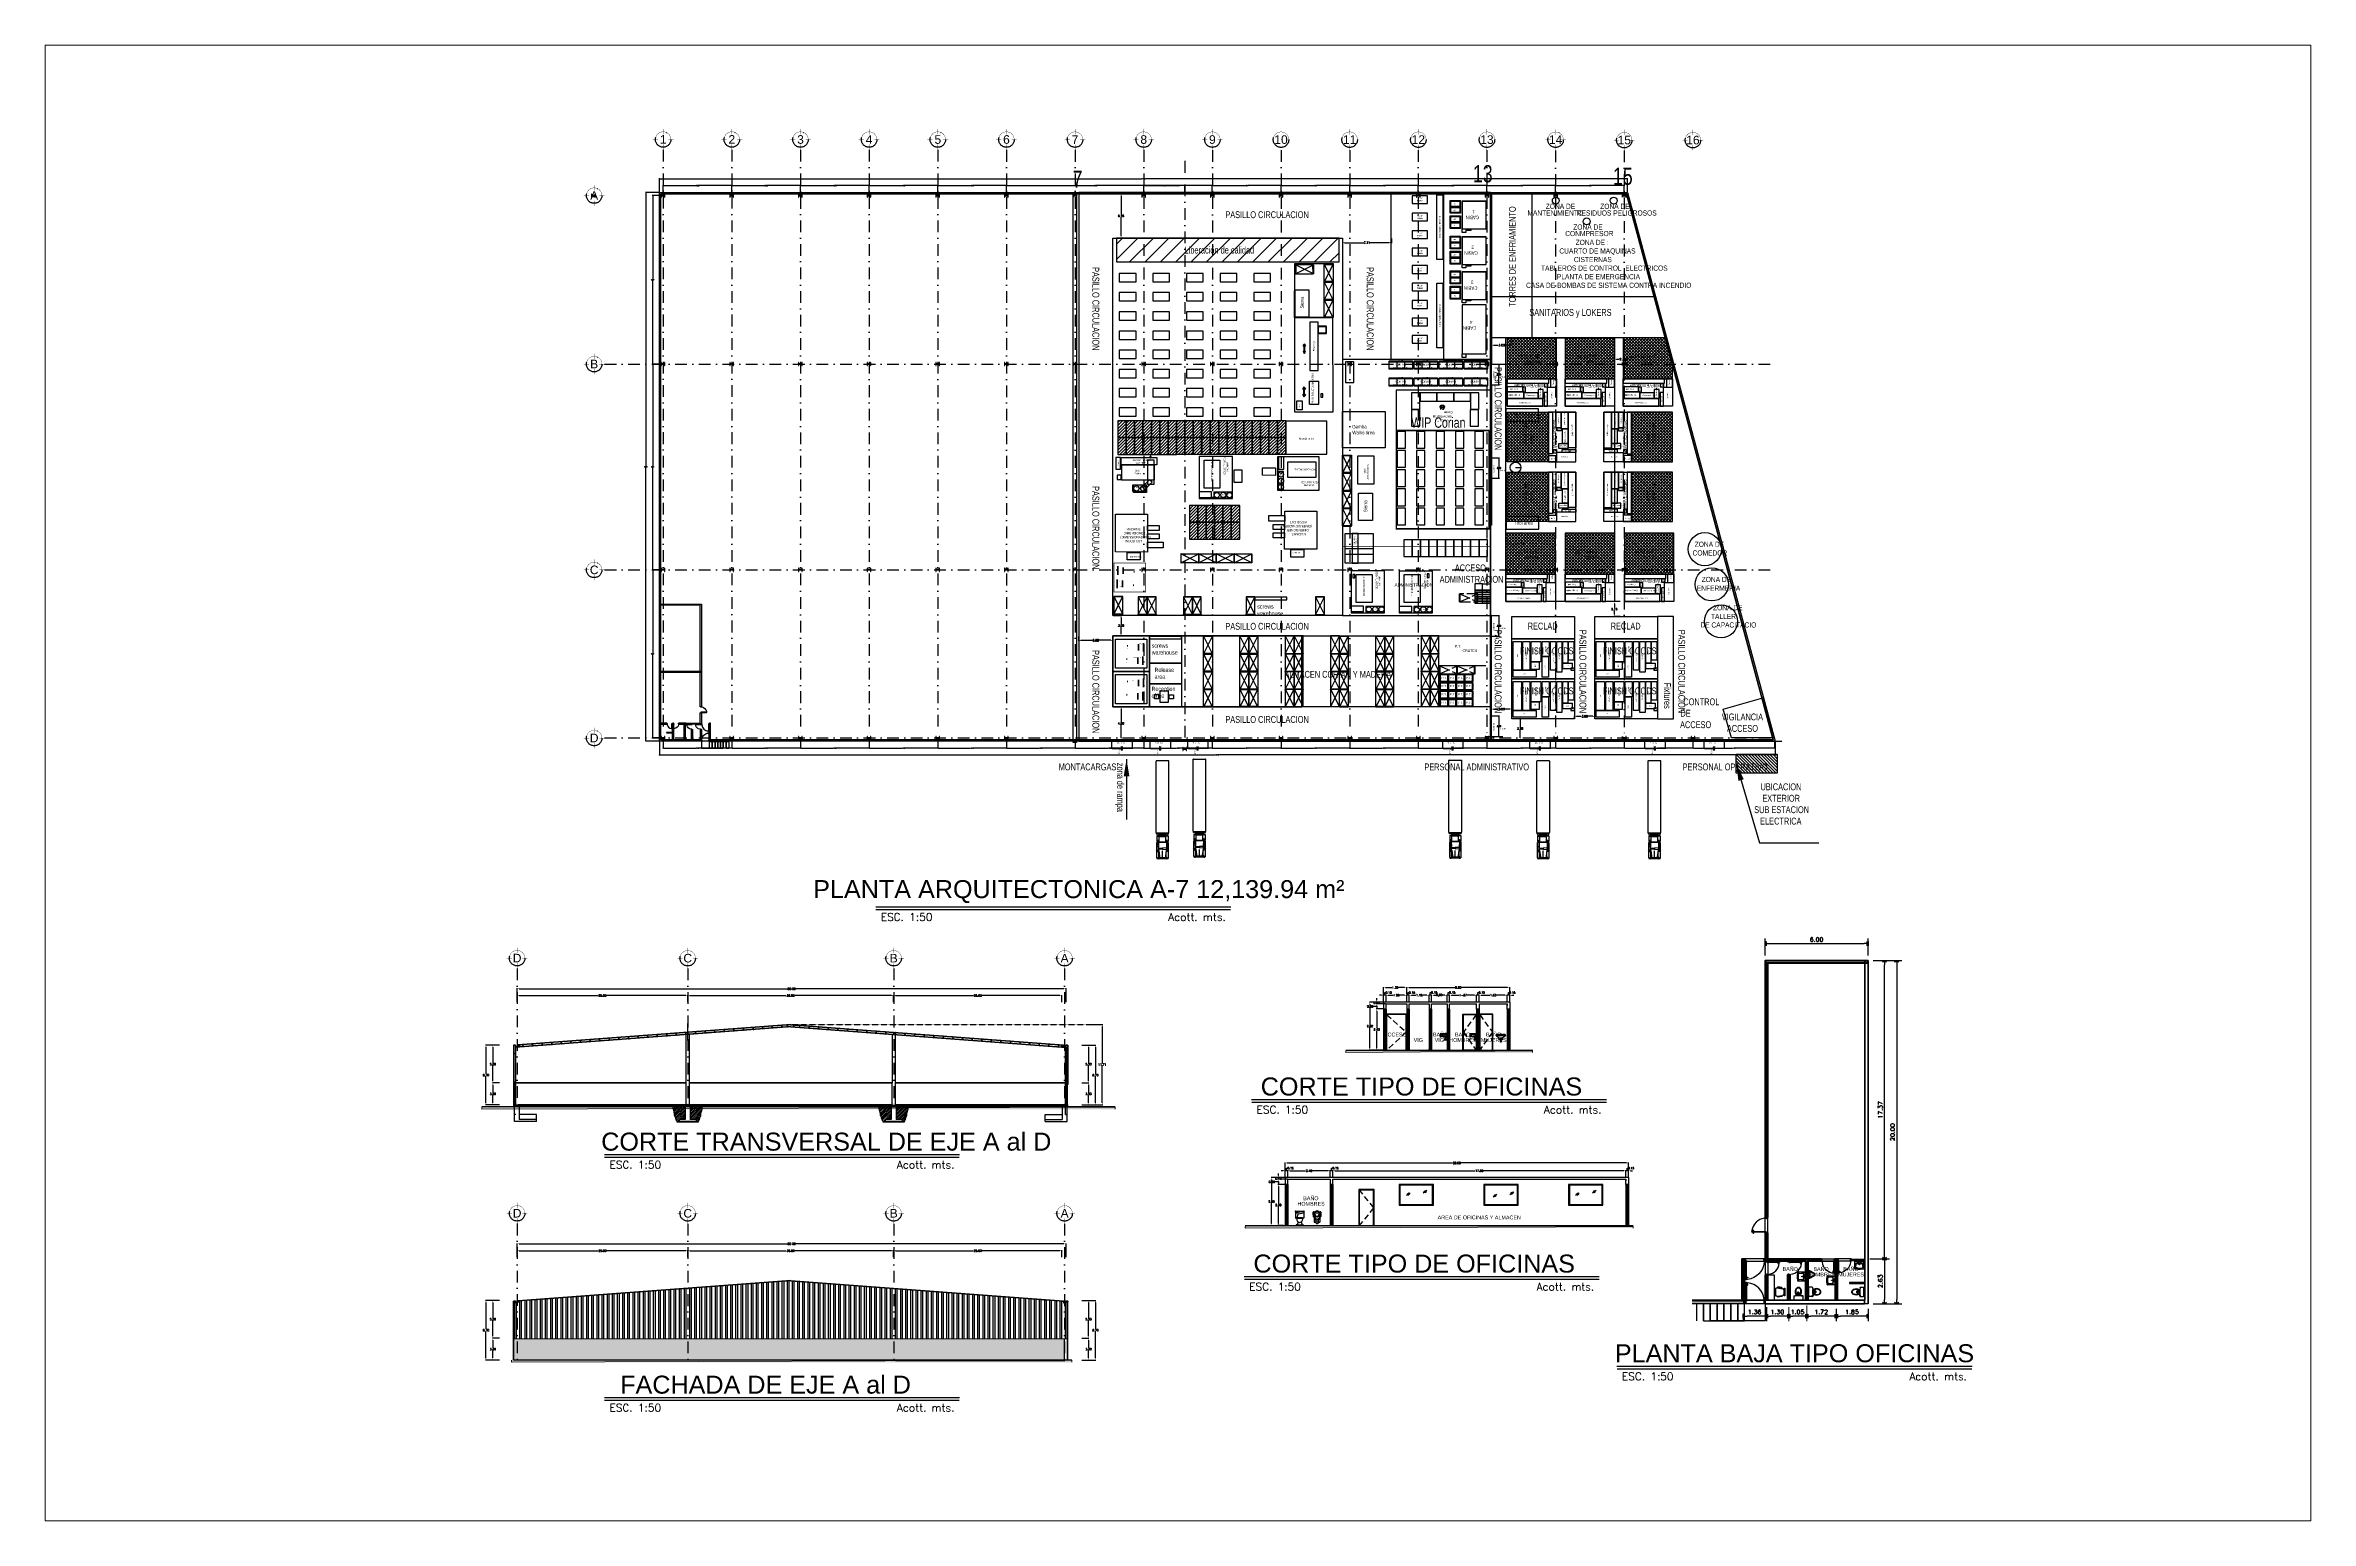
# Paper-space layout 'mezannine' of a CAD drawing. Header units: millimetres. Extents: x 0 to 900, y 0 to 586.
# The model-space entities are those that its viewports show. They can reach past a viewport. Long polylines and large blocks are cut down to what shows.
import ezdxf
from ezdxf.enums import TextEntityAlignment as Align
from ezdxf.lldxf.tags import DXFTag

# ---------------------------------------------------------------- set-up
doc = ezdxf.new("R2010")
doc.units = ezdxf.units.MM
for name, pattern in [('ACAD_ISO02W100', [15, 12, -3]), ('DASHDOT', [25.4, 12.7, -6.35, 0, -6.35]), ('DASHED2', [0.375, 0.25, -0.125]), ('HIDDEN', [9.525, 6.35, -3.175])]:
    doc.linetypes.add(name, pattern=pattern)
doc.layers.get('0').update_dxf_attribs({"color": 3})
for name, color, linetype, lineweight in [('1', 1, 'Continuous', 5), ('2', 223, 'Continuous', 5), ('3', 3, 'Continuous', 30), ('muros', 5, 'Continuous', 50)]:
    doc.layers.add(name, color=color, linetype=linetype, lineweight=lineweight)
for name, color, linetype in [('1- 1', 1, 'Continuous'), ('1- 2', 223, 'Continuous'), ('1- 3', 3, 'Continuous'), ('1- muro 1', 8, 'Continuous'), ('1- muro de carga', 5, 'Continuous'), ('1- proy', 2, 'HIDDEN'), ('1- tex', 81, 'Continuous'), ('2- sanitarios', 2, 'Continuous'), ('8', 8, 'Continuous'), ('DIM GENERAL', 1, 'Continuous'), ('dim-75', 2, 'Continuous'), ('ejes', 140, 'DASHDOT'), ('hatch', 9, 'Continuous'), ('LINEA LIMITE DE ZONIFICACION', 2, 'Continuous'), ('MARCO', 254, 'Continuous'), ('proy ante', 7, 'Continuous'), ('PUERTAS', 2, 'Continuous'), ('sanitarios', 2, 'Continuous'), ('Ventana', 140, 'Continuous')]:
    doc.layers.add(name, color=color, linetype=linetype)
doc.styles.add('75', font='romans.shx', dxfattribs={"height": 0.112})
doc.styles.add('ALA', font='arial.ttf')
doc.styles.add('ARRAY BASE$0$Standard', font='arial.ttf')
doc.styles.add('ARRAY BASE$0$STYLE1', font='swissc.ttf', dxfattribs={"width": 0.9})
doc.styles.add('ROMANT', font='arial.ttf', dxfattribs={"height": 22})
doc.styles.get("Standard").update_dxf_attribs({"font": 'arial.ttf'})
doc.styles.add('TEXTO GENERAL', font='swissc.ttf', dxfattribs={"width": 0.9, "height": 1})
doc.styles.add('TEXTOS', font='romans.shx')
tags = doc.linetypes.add('ARRAY BASE$0$CACHE', pattern=[0.24, 0.12, -0.12]).pattern_tags.tags
tags[6:7] = [DXFTag(74, 4), DXFTag(75, 0), DXFTag(340, '0'), DXFTag(46, 1.0), DXFTag(50, 0.0), DXFTag(44, 0.0), DXFTag(45, 0.0)]
tags[4:5] = [DXFTag(74, 4), DXFTag(75, 0), DXFTag(340, '0'), DXFTag(46, 1.0), DXFTag(50, 0.0), DXFTag(44, 0.0), DXFTag(45, 0.0)]
doc.dimstyles.new('ARRAY BASE$0$ISO-25', dxfattribs={"dimtxt": 2.5, "dimasz": 2.5, "dimexe": 1.25, "dimexo": 0.625, "dimtad": 1, "dimtxsty": 'ARRAY BASE$0$Standard', "dimcen": 2.5, "dimadec": 0, "dimazin": 0, "dimtfac": 1, "dimtmove": 0, "dimatfit": 3, "dimfxl": 1, "dimarcsym": 0})
doc.dimstyles.new('DIM-75P', dxfattribs={"dimtxt": 0.3, "dimasz": 0.3, "dimexe": 0.0675, "dimexo": 0.0468, "dimgap": 0.0375, "dimtad": 0, "dimtih": 1, "dimtoh": 1, "dimzin": 0, "dimdsep": 46, "dimtxsty": 'TEXTOS', "dimcen": 0.3, "dimclrd": 1, "dimclre": 1, "dimclrt": 2, "dimadec": 0, "dimazin": 0, "dimtfac": 1, "dimtmove": 1, "dimatfit": 3, "dimldrblk": 'flecha', "dimfxl": 0.045, "dimtolj": 1, "dimtzin": 0, "dimlwd": -1, "dimlwe": -1, "dimarcsym": 0})
doc.dimstyles.new('ISO-25', dxfattribs={"dimtxt": 2.5, "dimasz": 2.5, "dimexe": 1.25, "dimexo": 0.625, "dimtad": 1, "dimtxsty": 'Standard', "dimcen": 2.5, "dimadec": 0, "dimazin": 0, "dimtfac": 1, "dimtmove": 0, "dimatfit": 3, "dimfxl": 1, "dimarcsym": 0})

# ---------------------------------------------------------------- blocks, each defined once
blk = doc.blocks.new('ejeh')
at = {"layer": 'ejes', "const_width": 0.02}
for points in [[(-0.33, 0.67), (-0.67, 0.67)], [(0, 1.35), (0, 1)], [(0, 0), (0, 0.35)], [(0.33, 0.67), (0.67, 0.67)]]:
    blk.add_lwpolyline(points, dxfattribs=at)
blk.add_lwpolyline([(0, 0.17, -2.414214), (0.5, 0.67, 1)], format="xyb", dxfattribs=at)
at = {"layer": 'ejes'}
blk.add_circle((0, 0.67), 0.5, dxfattribs=at)
blk.add_attdef('X', text='', height=0.556, dxfattribs=at).set_placement((0, 0.67), align=Align.MIDDLE_CENTER)
blk = doc.blocks.new('*D82')
at = {"layer": 'Defpoints', "color": 0, "transparency": 16777216}
for p in [(1148.38, -34.85), (1068.38, -36.85), (1148.38, -36.85)]:
    blk.add_point(p, dxfattribs=at)
at = {"layer": 'dim-75', "color": 1, "transparency": 16777216}
for p, q in [((1068.38, -36.81), (1068.38, -34.78)), ((1068.68, -34.85), (1107.74, -34.85)), ((1148.08, -34.85), (1109.02, -34.85)), ((1148.38, -36.81), (1148.38, -34.78))]:
    blk.add_line(p, q, dxfattribs=at)
for points in [[(1068.68, -34.8), (1068.68, -34.9), (1068.38, -34.85)], [(1148.08, -34.8), (1148.08, -34.9), (1148.38, -34.85)]]:
    blk.add_solid(points, dxfattribs=at)
at = {"layer": 'dim-75', "color": 2, "transparency": 16777216, "insert": (1108.38, -34.85), "char_height": 0.3, "attachment_point": 5, "style": 'TEXTOS'}
blk.add_mtext('\\A1;80.00', dxfattribs=at)
blk = doc.blocks.new('flecha')
at = {"ltscale": 6}
for points in [[(0, 0), (-0.1, 0.1), (-0.1, 0.1), (-0.1, 0.2)], [(0, 0), (-0.1, -0.1), (-0.1, -0.1), (-0.1, -0.2)]]:
    blk.add_hatch(color=256, dxfattribs=at).paths.add_polyline_path(points)
for p, q in [((-0.1, 0.2), (-0.1, 0)), ((0, 0), (-0.1, 0.2)), ((-0.1, 0), (-0.1, 0.1)), ((0, 0), (-0.1, 0.1)), ((0, 0), (-0.1, -0.1)), ((0, 0), (-0.1, -0.2)), ((-0.1, 0), (-0.1, -0.2)), ((-0.1, 0), (-0.1, -0.1))]:
    blk.add_line(p, q, dxfattribs=at)
for points in [[(0, 0), (-0.1, 0.1), (-0.1, 0.1), (-0.1, 0.2)], [(0, 0), (-0.1, -0.1), (-0.1, -0.1), (-0.1, -0.2)]]:
    blk.add_lwpolyline(points, close=True, dxfattribs=at)
blk = doc.blocks.new('*D83')
at = {"layer": 'Defpoints', "color": 0, "transparency": 16777216}
for p in [(1123.25, -35.85), (1123.25, -36.85), (1147.76, -36.85)]:
    blk.add_point(p, dxfattribs=at)
at = {"layer": 'dim-75', "color": 1, "transparency": 16777216}
for p, q in [((1123.25, -36.81), (1123.25, -35.78)), ((1123.55, -35.85), (1134.87, -35.85)), ((1147.46, -35.85), (1136.15, -35.85)), ((1147.76, -36.81), (1147.76, -35.78))]:
    blk.add_line(p, q, dxfattribs=at)
for points in [[(1123.55, -35.8), (1123.55, -35.9), (1123.25, -35.85)], [(1147.46, -35.8), (1147.46, -35.9), (1147.76, -35.85)]]:
    blk.add_solid(points, dxfattribs=at)
at = {"layer": 'dim-75', "color": 2, "transparency": 16777216, "insert": (1135.51, -35.85), "char_height": 0.3, "attachment_point": 5, "style": 'TEXTOS'}
blk.add_mtext('\\A1;25.00', dxfattribs=at)
blk = doc.blocks.new('*D84')
at = {"layer": 'Defpoints', "color": 0, "transparency": 16777216}
for p in [(1093.25, -35.85), (1093.25, -36.85), (1123.25, -36.85)]:
    blk.add_point(p, dxfattribs=at)
at = {"layer": 'dim-75', "color": 1, "transparency": 16777216}
for p, q in [((1093.25, -36.81), (1093.25, -35.78)), ((1093.55, -35.85), (1107.61, -35.85)), ((1122.95, -35.85), (1108.89, -35.85)), ((1123.25, -36.81), (1123.25, -35.78))]:
    blk.add_line(p, q, dxfattribs=at)
for points in [[(1093.55, -35.8), (1093.55, -35.9), (1093.25, -35.85)], [(1122.95, -35.8), (1122.95, -35.9), (1123.25, -35.85)]]:
    blk.add_solid(points, dxfattribs=at)
at = {"layer": 'dim-75', "color": 2, "transparency": 16777216, "insert": (1108.25, -35.85), "char_height": 0.3, "attachment_point": 5, "style": 'TEXTOS'}
blk.add_mtext('\\A1;30.00', dxfattribs=at)
blk = doc.blocks.new('*D85')
at = {"layer": 'Defpoints', "color": 0, "transparency": 16777216}
for p in [(1068.38, -35.85), (1068.38, -36.85), (1093.25, -36.85)]:
    blk.add_point(p, dxfattribs=at)
at = {"layer": 'dim-75', "color": 1, "transparency": 16777216}
for p, q in [((1068.38, -36.81), (1068.38, -35.78)), ((1068.68, -35.85), (1080.18, -35.85)), ((1092.95, -35.85), (1081.45, -35.85)), ((1093.25, -36.81), (1093.25, -35.78))]:
    blk.add_line(p, q, dxfattribs=at)
for points in [[(1068.68, -35.8), (1068.68, -35.9), (1068.38, -35.85)], [(1092.95, -35.8), (1092.95, -35.9), (1093.25, -35.85)]]:
    blk.add_solid(points, dxfattribs=at)
at = {"layer": 'dim-75', "color": 2, "transparency": 16777216, "insert": (1080.81, -35.85), "char_height": 0.3, "attachment_point": 5, "style": 'TEXTOS'}
blk.add_mtext('\\A1;25.00', dxfattribs=at)
blk = doc.blocks.new('*D86')
at = {"layer": 'Defpoints', "color": 0, "transparency": 16777216}
for p in [(1150.66, -43.09), (1150.66, -51.79), (1152.66, -51.79)]:
    blk.add_point(p, dxfattribs=at)
at = {"layer": 'dim-75', "color": 1, "transparency": 16777216}
for p, q in [((1150.7, -43.09), (1152.72, -43.09)), ((1152.66, -43.39), (1152.66, -47.25)), ((1152.66, -51.49), (1152.66, -47.62)), ((1150.7, -51.79), (1152.72, -51.79))]:
    blk.add_line(p, q, dxfattribs=at)
for points in [[(1152.61, -43.39), (1152.71, -43.39), (1152.66, -43.09)], [(1152.61, -51.49), (1152.71, -51.49), (1152.66, -51.79)]]:
    blk.add_solid(points, dxfattribs=at)
at = {"layer": 'dim-75', "color": 2, "transparency": 16777216, "insert": (1152.66, -47.44), "char_height": 0.3, "attachment_point": 5, "style": 'TEXTOS'}
blk.add_mtext('\\A1;8.70', dxfattribs=at)
blk = doc.blocks.new('*D87')
at = {"layer": 'Defpoints', "color": 0, "transparency": 16777216}
for p in [(1150.66, -48.59), (1151.66, -48.59), (1150.66, -51.79)]:
    blk.add_point(p, dxfattribs=at)
at = {"layer": 'dim-75', "color": 1, "transparency": 16777216}
for p, q in [((1150.7, -48.59), (1151.72, -48.59)), ((1151.66, -48.89), (1151.66, -50)), ((1150.7, -51.79), (1151.72, -51.79)), ((1151.66, -51.49), (1151.66, -50.37))]:
    blk.add_line(p, q, dxfattribs=at)
for points in [[(1151.61, -48.89), (1151.71, -48.89), (1151.66, -48.59)], [(1151.61, -51.49), (1151.71, -51.49), (1151.66, -51.79)]]:
    blk.add_solid(points, dxfattribs=at)
at = {"layer": 'dim-75', "color": 2, "transparency": 16777216, "insert": (1151.66, -50.19), "char_height": 0.3, "attachment_point": 5, "style": 'TEXTOS'}
blk.add_mtext('\\A1;3.20', dxfattribs=at)
blk = doc.blocks.new('*D88')
at = {"layer": 'Defpoints', "color": 0, "transparency": 16777216}
for p in [(1150.66, -43.09), (1151.66, -43.09), (1150.66, -48.59)]:
    blk.add_point(p, dxfattribs=at)
at = {"layer": 'dim-75', "color": 1, "transparency": 16777216}
for p, q in [((1150.7, -43.09), (1151.72, -43.09)), ((1151.66, -43.39), (1151.66, -45.65)), ((1151.66, -48.29), (1151.66, -46.02)), ((1150.7, -48.59), (1151.72, -48.59))]:
    blk.add_line(p, q, dxfattribs=at)
for points in [[(1151.61, -43.39), (1151.71, -43.39), (1151.66, -43.09)], [(1151.61, -48.29), (1151.71, -48.29), (1151.66, -48.59)]]:
    blk.add_solid(points, dxfattribs=at)
at = {"layer": 'dim-75', "color": 2, "transparency": 16777216, "insert": (1151.66, -45.84), "char_height": 0.3, "attachment_point": 5, "style": 'TEXTOS'}
blk.add_mtext('\\A1;5.50', dxfattribs=at)
blk = doc.blocks.new('*D89')
at = {"layer": 'Defpoints', "color": 0, "transparency": 16777216}
for p in [(1065.84, -43.09), (1063.84, -51.79), (1065.84, -51.79)]:
    blk.add_point(p, dxfattribs=at)
at = {"layer": 'dim-75', "color": 1, "transparency": 16777216}
for p, q in [((1065.8, -43.09), (1063.78, -43.09)), ((1063.84, -43.39), (1063.84, -47.25)), ((1063.84, -51.49), (1063.84, -47.62)), ((1065.8, -51.79), (1063.78, -51.79))]:
    blk.add_line(p, q, dxfattribs=at)
for points in [[(1063.79, -43.39), (1063.89, -43.39), (1063.84, -43.09)], [(1063.79, -51.49), (1063.89, -51.49), (1063.84, -51.79)]]:
    blk.add_solid(points, dxfattribs=at)
at = {"layer": 'dim-75', "color": 2, "transparency": 16777216, "insert": (1063.84, -47.44), "char_height": 0.3, "attachment_point": 5, "style": 'TEXTOS'}
blk.add_mtext('\\A1;8.70', dxfattribs=at)
blk = doc.blocks.new('*D90')
at = {"layer": 'Defpoints', "color": 0, "transparency": 16777216}
for p in [(1064.84, -48.59), (1065.84, -48.59), (1065.84, -51.79)]:
    blk.add_point(p, dxfattribs=at)
at = {"layer": 'dim-75', "color": 1, "transparency": 16777216}
for p, q in [((1065.8, -48.59), (1064.78, -48.59)), ((1064.84, -48.89), (1064.84, -50)), ((1065.8, -51.79), (1064.78, -51.79)), ((1064.84, -51.49), (1064.84, -50.37))]:
    blk.add_line(p, q, dxfattribs=at)
for points in [[(1064.79, -48.89), (1064.89, -48.89), (1064.84, -48.59)], [(1064.79, -51.49), (1064.89, -51.49), (1064.84, -51.79)]]:
    blk.add_solid(points, dxfattribs=at)
at = {"layer": 'dim-75', "color": 2, "transparency": 16777216, "insert": (1064.84, -50.19), "char_height": 0.3, "attachment_point": 5, "style": 'TEXTOS'}
blk.add_mtext('\\A1;3.20', dxfattribs=at)
blk = doc.blocks.new('*D91')
at = {"layer": 'Defpoints', "color": 0, "transparency": 16777216}
for p in [(1064.84, -43.09), (1065.84, -43.09), (1065.84, -48.59)]:
    blk.add_point(p, dxfattribs=at)
at = {"layer": 'dim-75', "color": 1, "transparency": 16777216}
for p, q in [((1065.8, -43.09), (1064.78, -43.09)), ((1064.84, -43.39), (1064.84, -45.65)), ((1064.84, -48.29), (1064.84, -46.02)), ((1065.8, -48.59), (1064.78, -48.59))]:
    blk.add_line(p, q, dxfattribs=at)
for points in [[(1064.79, -43.39), (1064.89, -43.39), (1064.84, -43.09)], [(1064.79, -48.29), (1064.89, -48.29), (1064.84, -48.59)]]:
    blk.add_solid(points, dxfattribs=at)
at = {"layer": 'dim-75', "color": 2, "transparency": 16777216, "insert": (1064.84, -45.84), "char_height": 0.3, "attachment_point": 5, "style": 'TEXTOS'}
blk.add_mtext('\\A1;5.50', dxfattribs=at)
blk = doc.blocks.new('*D92')
at = {"layer": 'Defpoints', "color": 0, "transparency": 16777216}
for p in [(1068.38, 0.34), (1148.38, 2.34), (1148.38, 0.34)]:
    blk.add_point(p, dxfattribs=at)
at = {"layer": 'dim-75', "color": 1, "transparency": 16777216}
for p, q in [((1068.38, 0.39), (1068.38, 2.41)), ((1068.68, 2.34), (1107.74, 2.34)), ((1148.08, 2.34), (1109.02, 2.34)), ((1148.38, 0.39), (1148.38, 2.41))]:
    blk.add_line(p, q, dxfattribs=at)
for points in [[(1068.68, 2.39), (1068.68, 2.29), (1068.38, 2.34)], [(1148.08, 2.39), (1148.08, 2.29), (1148.38, 2.34)]]:
    blk.add_solid(points, dxfattribs=at)
at = {"layer": 'dim-75', "color": 2, "transparency": 16777216, "insert": (1108.38, 2.34), "char_height": 0.3, "attachment_point": 5, "style": 'TEXTOS'}
blk.add_mtext('\\A1;80.00', dxfattribs=at)
blk = doc.blocks.new('*D93')
at = {"layer": 'Defpoints', "color": 0, "transparency": 16777216}
for p in [(1123.25, 1.34), (1123.25, 0.34), (1147.76, 0.34)]:
    blk.add_point(p, dxfattribs=at)
at = {"layer": 'dim-75', "color": 1, "transparency": 16777216}
for p, q in [((1123.25, 0.39), (1123.25, 1.41)), ((1123.55, 1.34), (1134.87, 1.34)), ((1147.46, 1.34), (1136.15, 1.34)), ((1147.76, 0.39), (1147.76, 1.41))]:
    blk.add_line(p, q, dxfattribs=at)
for points in [[(1123.55, 1.39), (1123.55, 1.29), (1123.25, 1.34)], [(1147.46, 1.39), (1147.46, 1.29), (1147.76, 1.34)]]:
    blk.add_solid(points, dxfattribs=at)
at = {"layer": 'dim-75', "color": 2, "transparency": 16777216, "insert": (1135.51, 1.34), "char_height": 0.3, "attachment_point": 5, "style": 'TEXTOS'}
blk.add_mtext('\\A1;25.00', dxfattribs=at)
blk = doc.blocks.new('*D94')
at = {"layer": 'Defpoints', "color": 0, "transparency": 16777216}
for p in [(1093.25, 1.34), (1093.25, 0.34), (1123.25, 0.34)]:
    blk.add_point(p, dxfattribs=at)
at = {"layer": 'dim-75', "color": 1, "transparency": 16777216}
for p, q in [((1093.25, 0.39), (1093.25, 1.41)), ((1093.55, 1.34), (1107.61, 1.34)), ((1122.95, 1.34), (1108.89, 1.34)), ((1123.25, 0.39), (1123.25, 1.41))]:
    blk.add_line(p, q, dxfattribs=at)
for points in [[(1093.55, 1.39), (1093.55, 1.29), (1093.25, 1.34)], [(1122.95, 1.39), (1122.95, 1.29), (1123.25, 1.34)]]:
    blk.add_solid(points, dxfattribs=at)
at = {"layer": 'dim-75', "color": 2, "transparency": 16777216, "insert": (1108.25, 1.34), "char_height": 0.3, "attachment_point": 5, "style": 'TEXTOS'}
blk.add_mtext('\\A1;30.00', dxfattribs=at)
blk = doc.blocks.new('*D95')
at = {"layer": 'Defpoints', "color": 0, "transparency": 16777216}
for p in [(1068.38, 1.34), (1068.38, 0.34), (1093.25, 0.34)]:
    blk.add_point(p, dxfattribs=at)
at = {"layer": 'dim-75', "color": 1, "transparency": 16777216}
for p, q in [((1068.38, 0.39), (1068.38, 1.41)), ((1068.68, 1.34), (1080.18, 1.34)), ((1092.95, 1.34), (1081.45, 1.34)), ((1093.25, 0.39), (1093.25, 1.41))]:
    blk.add_line(p, q, dxfattribs=at)
for points in [[(1068.68, 1.39), (1068.68, 1.29), (1068.38, 1.34)], [(1092.95, 1.39), (1092.95, 1.29), (1093.25, 1.34)]]:
    blk.add_solid(points, dxfattribs=at)
at = {"layer": 'dim-75', "color": 2, "transparency": 16777216, "insert": (1080.81, 1.34), "char_height": 0.3, "attachment_point": 5, "style": 'TEXTOS'}
blk.add_mtext('\\A1;25.00', dxfattribs=at)
blk = doc.blocks.new('*D96')
at = {"layer": 'Defpoints', "color": 0, "transparency": 16777216}
for p in [(1150.66, -5.89), (1150.66, -14.59), (1152.66, -14.59)]:
    blk.add_point(p, dxfattribs=at)
at = {"layer": 'dim-75', "color": 1, "transparency": 16777216}
for p, q in [((1150.7, -5.89), (1152.72, -5.89)), ((1152.66, -6.19), (1152.66, -10.05)), ((1152.66, -14.29), (1152.66, -10.43)), ((1150.7, -14.59), (1152.72, -14.59))]:
    blk.add_line(p, q, dxfattribs=at)
for points in [[(1152.61, -6.19), (1152.71, -6.19), (1152.66, -5.89)], [(1152.61, -14.29), (1152.71, -14.29), (1152.66, -14.59)]]:
    blk.add_solid(points, dxfattribs=at)
at = {"layer": 'dim-75', "color": 2, "transparency": 16777216, "insert": (1152.66, -10.24), "char_height": 0.3, "attachment_point": 5, "style": 'TEXTOS'}
blk.add_mtext('\\A1;8.70', dxfattribs=at)
blk = doc.blocks.new('*D97')
at = {"layer": 'Defpoints', "color": 0, "transparency": 16777216}
for p in [(1150.66, -11.39), (1151.66, -11.39), (1150.66, -14.59)]:
    blk.add_point(p, dxfattribs=at)
at = {"layer": 'dim-75', "color": 1, "transparency": 16777216}
for p, q in [((1150.7, -11.39), (1151.72, -11.39)), ((1151.66, -11.69), (1151.66, -12.8)), ((1151.66, -14.29), (1151.66, -13.18)), ((1150.7, -14.59), (1151.72, -14.59))]:
    blk.add_line(p, q, dxfattribs=at)
for points in [[(1151.61, -11.69), (1151.71, -11.69), (1151.66, -11.39)], [(1151.61, -14.29), (1151.71, -14.29), (1151.66, -14.59)]]:
    blk.add_solid(points, dxfattribs=at)
at = {"layer": 'dim-75', "color": 2, "transparency": 16777216, "insert": (1151.66, -12.99), "char_height": 0.3, "attachment_point": 5, "style": 'TEXTOS'}
blk.add_mtext('\\A1;3.20', dxfattribs=at)
blk = doc.blocks.new('*D98')
at = {"layer": 'Defpoints', "color": 0, "transparency": 16777216}
for p in [(1150.66, -5.89), (1151.66, -5.89), (1150.66, -11.39)]:
    blk.add_point(p, dxfattribs=at)
at = {"layer": 'dim-75', "color": 1, "transparency": 16777216}
for p, q in [((1150.7, -5.89), (1151.72, -5.89)), ((1151.66, -6.19), (1151.66, -8.45)), ((1151.66, -11.09), (1151.66, -8.83)), ((1150.7, -11.39), (1151.72, -11.39))]:
    blk.add_line(p, q, dxfattribs=at)
for points in [[(1151.61, -6.19), (1151.71, -6.19), (1151.66, -5.89)], [(1151.61, -11.09), (1151.71, -11.09), (1151.66, -11.39)]]:
    blk.add_solid(points, dxfattribs=at)
at = {"layer": 'dim-75', "color": 2, "transparency": 16777216, "insert": (1151.66, -8.64), "char_height": 0.3, "attachment_point": 5, "style": 'TEXTOS'}
blk.add_mtext('\\A1;5.50', dxfattribs=at)
blk = doc.blocks.new('*D99')
at = {"layer": 'Defpoints', "color": 0, "transparency": 16777216}
for p in [(1065.84, -5.89), (1063.84, -14.59), (1065.84, -14.59)]:
    blk.add_point(p, dxfattribs=at)
at = {"layer": 'dim-75', "color": 1, "transparency": 16777216}
for p, q in [((1065.8, -5.89), (1063.78, -5.89)), ((1063.84, -6.19), (1063.84, -10.05)), ((1063.84, -14.29), (1063.84, -10.43)), ((1065.8, -14.59), (1063.78, -14.59))]:
    blk.add_line(p, q, dxfattribs=at)
for points in [[(1063.79, -6.19), (1063.89, -6.19), (1063.84, -5.89)], [(1063.79, -14.29), (1063.89, -14.29), (1063.84, -14.59)]]:
    blk.add_solid(points, dxfattribs=at)
at = {"layer": 'dim-75', "color": 2, "transparency": 16777216, "insert": (1063.84, -10.24), "char_height": 0.3, "attachment_point": 5, "style": 'TEXTOS'}
blk.add_mtext('\\A1;8.70', dxfattribs=at)
blk = doc.blocks.new('*D100')
at = {"layer": 'Defpoints', "color": 0, "transparency": 16777216}
for p in [(1064.84, -11.39), (1065.84, -11.39), (1065.84, -14.59)]:
    blk.add_point(p, dxfattribs=at)
at = {"layer": 'dim-75', "color": 1, "transparency": 16777216}
for p, q in [((1065.8, -11.39), (1064.78, -11.39)), ((1064.84, -11.69), (1064.84, -12.8)), ((1064.84, -14.29), (1064.84, -13.18)), ((1065.8, -14.59), (1064.78, -14.59))]:
    blk.add_line(p, q, dxfattribs=at)
for points in [[(1064.79, -11.69), (1064.89, -11.69), (1064.84, -11.39)], [(1064.79, -14.29), (1064.89, -14.29), (1064.84, -14.59)]]:
    blk.add_solid(points, dxfattribs=at)
at = {"layer": 'dim-75', "color": 2, "transparency": 16777216, "insert": (1064.84, -12.99), "char_height": 0.3, "attachment_point": 5, "style": 'TEXTOS'}
blk.add_mtext('\\A1;3.20', dxfattribs=at)
blk = doc.blocks.new('*D101')
at = {"layer": 'Defpoints', "color": 0, "transparency": 16777216}
for p in [(1064.84, -5.89), (1065.84, -5.89), (1065.84, -11.39)]:
    blk.add_point(p, dxfattribs=at)
at = {"layer": 'dim-75', "color": 1, "transparency": 16777216}
for p, q in [((1065.8, -5.89), (1064.78, -5.89)), ((1064.84, -6.19), (1064.84, -8.45)), ((1064.84, -11.09), (1064.84, -8.83)), ((1065.8, -11.39), (1064.78, -11.39))]:
    blk.add_line(p, q, dxfattribs=at)
for points in [[(1064.79, -6.19), (1064.89, -6.19), (1064.84, -5.89)], [(1064.79, -11.09), (1064.89, -11.09), (1064.84, -11.39)]]:
    blk.add_solid(points, dxfattribs=at)
at = {"layer": 'dim-75', "color": 2, "transparency": 16777216, "insert": (1064.84, -8.64), "char_height": 0.3, "attachment_point": 5, "style": 'TEXTOS'}
blk.add_mtext('\\A1;5.50', dxfattribs=at)
blk = doc.blocks.new('*D102')
at = {"layer": 'Defpoints', "color": 0, "transparency": 16777216}
for p in [(1151.66, -2.88), (1151.66, -14.59), (1153.66, -14.59)]:
    blk.add_point(p, dxfattribs=at)
at = {"layer": 'dim-75', "color": 1, "transparency": 16777216}
for p, q in [((1151.7, -2.88), (1153.72, -2.88)), ((1153.66, -3.18), (1153.66, -8.55)), ((1153.66, -14.29), (1153.66, -8.92)), ((1151.7, -14.59), (1153.72, -14.59))]:
    blk.add_line(p, q, dxfattribs=at)
for points in [[(1153.61, -3.18), (1153.71, -3.18), (1153.66, -2.88)], [(1153.61, -14.29), (1153.71, -14.29), (1153.66, -14.59)]]:
    blk.add_solid(points, dxfattribs=at)
at = {"layer": 'dim-75', "color": 2, "transparency": 16777216, "insert": (1153.66, -8.73), "char_height": 0.3, "attachment_point": 5, "style": 'TEXTOS'}
blk.add_mtext('\\A1;11.71', dxfattribs=at)
blk = doc.blocks.new('*D103')
at = {"layer": 'Defpoints', "color": 0, "transparency": 16777216}
for p in [(1194.66, 0.39), (1192.66, -6.61), (1194.66, -6.61)]:
    blk.add_point(p, dxfattribs=at)
at = {"layer": 'dim-75', "color": 1, "transparency": 16777216}
for p, q in [((1194.61, 0.39), (1192.59, 0.39)), ((1192.66, 0.09), (1192.66, -2.92)), ((1192.66, -6.31), (1192.66, -3.3)), ((1194.61, -6.61), (1192.59, -6.61))]:
    blk.add_line(p, q, dxfattribs=at)
for points in [[(1192.61, 0.09), (1192.71, 0.09), (1192.66, 0.39)], [(1192.61, -6.31), (1192.71, -6.31), (1192.66, -6.61)]]:
    blk.add_solid(points, dxfattribs=at)
at = {"layer": 'dim-75', "color": 2, "transparency": 16777216, "insert": (1192.66, -3.11), "char_height": 0.3, "attachment_point": 5, "style": 'TEXTOS'}
blk.add_mtext('\\A1;2.80', dxfattribs=at)
blk = doc.blocks.new('*D104')
at = {"layer": 'Defpoints', "color": 0, "transparency": 16777216}
for p in [(1193.66, -0.61), (1194.66, -0.61), (1194.66, -6.61)]:
    blk.add_point(p, dxfattribs=at)
at = {"layer": 'dim-75', "color": 1, "transparency": 16777216}
for p, q in [((1194.61, -0.61), (1193.59, -0.61)), ((1193.66, -0.91), (1193.66, -3.42)), ((1193.66, -6.31), (1193.66, -3.8)), ((1194.61, -6.61), (1193.59, -6.61))]:
    blk.add_line(p, q, dxfattribs=at)
for points in [[(1193.61, -0.91), (1193.71, -0.91), (1193.66, -0.61)], [(1193.61, -6.31), (1193.71, -6.31), (1193.66, -6.61)]]:
    blk.add_solid(points, dxfattribs=at)
at = {"layer": 'dim-75', "color": 2, "transparency": 16777216, "insert": (1193.66, -3.61), "char_height": 0.3, "attachment_point": 5, "style": 'TEXTOS'}
blk.add_mtext('\\A1;2.40', dxfattribs=at)
blk = doc.blocks.new('*D105')
at = {"layer": 'Defpoints', "color": 0, "transparency": 16777216}
for p in [(1193.66, 0.39), (1194.66, 0.39), (1195.03, 0.14)]:
    blk.add_point(p, dxfattribs=at)
at = {"layer": 'dim-75', "color": 1, "transparency": 16777216}
for p, q in [((1194.61, 0.39), (1193.59, 0.39)), ((1194.99, 0.14), (1193.59, 0.14)), ((1193.66, 0.69), (1193.66, 0.99)), ((1193.66, 0.14), (1193.66, 0.39)), ((1193.66, 0.14), (1193.66, 0.39)), ((1193.66, -0.16), (1193.66, -0.46))]:
    blk.add_line(p, q, dxfattribs=at)
for points in [[(1193.61, 0.69), (1193.71, 0.69), (1193.66, 0.39)], [(1193.61, -0.16), (1193.71, -0.16), (1193.66, 0.14)]]:
    blk.add_solid(points, dxfattribs=at)
at = {"layer": 'dim-75', "color": 2, "transparency": 16777216, "insert": (1193.66, 0.27), "char_height": 0.3, "attachment_point": 5, "style": 'TEXTOS'}
blk.add_mtext('\\A1;0.10', dxfattribs=at)
blk = doc.blocks.new('*D106')
at = {"layer": 'Defpoints', "color": 0, "transparency": 16777216}
for p in [(1193.66, 0.14), (1195.03, 0.14), (1194.66, -0.61)]:
    blk.add_point(p, dxfattribs=at)
at = {"layer": 'dim-75', "color": 1, "transparency": 16777216}
for p, q in [((1194.99, 0.14), (1193.59, 0.14)), ((1193.27, -0.24), (1193.19, -0.24)), ((1193.66, -0.24), (1193.27, -0.24)), ((1194.61, -0.61), (1193.59, -0.61)), ((1193.66, -0.31), (1193.66, -0.16))]:
    blk.add_line(p, q, dxfattribs=at)
for points in [[(1193.61, -0.16), (1193.71, -0.16), (1193.66, 0.14)], [(1193.61, -0.31), (1193.71, -0.31), (1193.66, -0.61)]]:
    blk.add_solid(points, dxfattribs=at)
at = {"layer": 'dim-75', "color": 2, "transparency": 16777216, "insert": (1192.7, -0.24), "char_height": 0.3, "attachment_point": 5, "style": 'TEXTOS'}
blk.add_mtext('\\A1;0.30', dxfattribs=at)
blk = doc.blocks.new('*D107')
at = {"layer": 'Defpoints', "color": 0, "transparency": 16777216}
for p in [(1194.66, 1.39), (1194.66, 0.39), (1195.03, 0.39)]:
    blk.add_point(p, dxfattribs=at)
at = {"layer": 'dim-75', "color": 1, "transparency": 16777216}
for p, q in [((1194.36, 1.39), (1194.06, 1.39)), ((1194.66, 0.44), (1194.66, 1.46)), ((1195.03, 1.39), (1194.66, 1.39)), ((1195.03, 1.39), (1194.66, 1.39)), ((1194.85, 1.39), (1194.85, 1.78)), ((1194.85, 1.78), (1194.92, 1.78)), ((1195.03, 0.44), (1195.03, 1.46)), ((1195.33, 1.39), (1195.63, 1.39))]:
    blk.add_line(p, q, dxfattribs=at)
for points in [[(1194.36, 1.44), (1194.36, 1.34), (1194.66, 1.39)], [(1195.33, 1.44), (1195.33, 1.34), (1195.03, 1.39)]]:
    blk.add_solid(points, dxfattribs=at)
at = {"layer": 'dim-75', "color": 2, "transparency": 16777216, "insert": (1195.41, 1.78), "char_height": 0.3, "attachment_point": 5, "style": 'TEXTOS'}
blk.add_mtext('\\A1;0.15', dxfattribs=at)
blk = doc.blocks.new('*D108')
at = {"layer": 'Defpoints', "color": 0, "transparency": 16777216}
for p in [(1198.03, 1.39), (1198.03, 0.39), (1198.41, 0.39)]:
    blk.add_point(p, dxfattribs=at)
at = {"layer": 'dim-75', "color": 1, "transparency": 16777216}
for p, q in [((1197.73, 1.39), (1197.43, 1.39)), ((1198.03, 0.44), (1198.03, 1.46)), ((1198.41, 1.39), (1198.03, 1.39)), ((1198.41, 1.39), (1198.03, 1.39)), ((1198.22, 1.39), (1198.22, 1.78)), ((1198.22, 1.78), (1198.29, 1.78)), ((1198.41, 0.44), (1198.41, 1.46)), ((1198.71, 1.39), (1199.01, 1.39))]:
    blk.add_line(p, q, dxfattribs=at)
for points in [[(1197.73, 1.44), (1197.73, 1.34), (1198.03, 1.39)], [(1198.71, 1.44), (1198.71, 1.34), (1198.41, 1.39)]]:
    blk.add_solid(points, dxfattribs=at)
at = {"layer": 'dim-75', "color": 2, "transparency": 16777216, "insert": (1198.79, 1.78), "char_height": 0.3, "attachment_point": 5, "style": 'TEXTOS'}
blk.add_mtext('\\A1;0.15', dxfattribs=at)
blk = doc.blocks.new('*D109')
at = {"layer": 'Defpoints', "color": 0, "transparency": 16777216}
for p in [(1201.28, 1.39), (1201.28, 0.39), (1201.66, 0.39)]:
    blk.add_point(p, dxfattribs=at)
at = {"layer": 'dim-75', "color": 1, "transparency": 16777216}
for p, q in [((1200.98, 1.39), (1200.68, 1.39)), ((1201.28, 0.44), (1201.28, 1.46)), ((1201.66, 1.39), (1201.28, 1.39)), ((1201.66, 1.39), (1201.28, 1.39)), ((1201.47, 1.39), (1201.47, 1.78)), ((1201.47, 1.78), (1201.55, 1.78)), ((1201.66, 0.44), (1201.66, 1.46)), ((1201.96, 1.39), (1202.26, 1.39))]:
    blk.add_line(p, q, dxfattribs=at)
for points in [[(1200.98, 1.44), (1200.98, 1.34), (1201.28, 1.39)], [(1201.96, 1.44), (1201.96, 1.34), (1201.66, 1.39)]]:
    blk.add_solid(points, dxfattribs=at)
at = {"layer": 'dim-75', "color": 2, "transparency": 16777216, "insert": (1202.04, 1.78), "char_height": 0.3, "attachment_point": 5, "style": 'TEXTOS'}
blk.add_mtext('\\A1;0.15', dxfattribs=at)
blk = doc.blocks.new('*D110')
at = {"layer": 'Defpoints', "color": 0, "transparency": 16777216}
for p in [(1203.91, 1.39), (1203.91, 0.39), (1204.28, 0.39)]:
    blk.add_point(p, dxfattribs=at)
at = {"layer": 'dim-75', "color": 1, "transparency": 16777216}
for p, q in [((1203.61, 1.39), (1203.31, 1.39)), ((1203.91, 0.44), (1203.91, 1.46)), ((1204.28, 1.39), (1203.91, 1.39)), ((1204.28, 1.39), (1203.91, 1.39)), ((1204.09, 1.39), (1204.09, 1.78)), ((1204.09, 1.78), (1204.17, 1.78)), ((1204.28, 0.44), (1204.28, 1.46)), ((1204.58, 1.39), (1204.88, 1.39))]:
    blk.add_line(p, q, dxfattribs=at)
for points in [[(1203.61, 1.44), (1203.61, 1.34), (1203.91, 1.39)], [(1204.58, 1.44), (1204.58, 1.34), (1204.28, 1.39)]]:
    blk.add_solid(points, dxfattribs=at)
at = {"layer": 'dim-75', "color": 2, "transparency": 16777216, "insert": (1204.66, 1.78), "char_height": 0.3, "attachment_point": 5, "style": 'TEXTOS'}
blk.add_mtext('\\A1;0.15', dxfattribs=at)
blk = doc.blocks.new('*D111')
at = {"layer": 'Defpoints', "color": 0, "transparency": 16777216}
for p in [(1208.22, 1.39), (1208.22, 0.39), (1208.6, 0.39)]:
    blk.add_point(p, dxfattribs=at)
at = {"layer": 'dim-75', "color": 1, "transparency": 16777216}
for p, q in [((1207.92, 1.39), (1207.62, 1.39)), ((1208.22, 0.44), (1208.22, 1.46)), ((1208.6, 1.39), (1208.22, 1.39)), ((1208.6, 1.39), (1208.22, 1.39)), ((1208.41, 1.39), (1208.41, 1.78)), ((1208.41, 1.78), (1208.48, 1.78)), ((1208.6, 0.44), (1208.6, 1.46)), ((1208.9, 1.39), (1209.2, 1.39))]:
    blk.add_line(p, q, dxfattribs=at)
for points in [[(1207.92, 1.44), (1207.92, 1.34), (1208.22, 1.39)], [(1208.9, 1.44), (1208.9, 1.34), (1208.6, 1.39)]]:
    blk.add_solid(points, dxfattribs=at)
at = {"layer": 'dim-75', "color": 2, "transparency": 16777216, "insert": (1208.98, 1.78), "char_height": 0.3, "attachment_point": 5, "style": 'TEXTOS'}
blk.add_mtext('\\A1;0.15', dxfattribs=at)
blk = doc.blocks.new('*D112')
at = {"layer": 'Defpoints', "color": 0, "transparency": 16777216}
for p in [(1212.67, 1.39), (1212.67, 0.39), (1213.04, 0.39)]:
    blk.add_point(p, dxfattribs=at)
at = {"layer": 'dim-75', "color": 1, "transparency": 16777216}
for p, q in [((1212.37, 1.39), (1212.07, 1.39)), ((1212.67, 0.44), (1212.67, 1.46)), ((1213.04, 1.39), (1212.67, 1.39)), ((1213.04, 1.39), (1212.67, 1.39)), ((1212.85, 1.39), (1212.85, 1.78)), ((1212.85, 1.78), (1212.93, 1.78)), ((1213.04, 0.44), (1213.04, 1.46)), ((1213.34, 1.39), (1213.64, 1.39))]:
    blk.add_line(p, q, dxfattribs=at)
for points in [[(1212.37, 1.44), (1212.37, 1.34), (1212.67, 1.39)], [(1213.34, 1.44), (1213.34, 1.34), (1213.04, 1.39)]]:
    blk.add_solid(points, dxfattribs=at)
at = {"layer": 'dim-75', "color": 2, "transparency": 16777216, "insert": (1213.42, 1.78), "char_height": 0.3, "attachment_point": 5, "style": 'TEXTOS'}
blk.add_mtext('\\A1;0.15', dxfattribs=at)
blk = doc.blocks.new('*D113')
at = {"layer": 'Defpoints', "color": 0, "transparency": 16777216}
for p in [(1198.03, 2.52), (1198.03, 1.52), (1213.04, 1.52)]:
    blk.add_point(p, dxfattribs=at)
at = {"layer": 'dim-75', "color": 1, "transparency": 16777216}
for p, q in [((1198.03, 1.57), (1198.03, 2.59)), ((1198.33, 2.52), (1205.05, 2.52)), ((1212.74, 2.52), (1206.02, 2.52)), ((1213.04, 1.57), (1213.04, 2.59))]:
    blk.add_line(p, q, dxfattribs=at)
for points in [[(1198.33, 2.57), (1198.33, 2.47), (1198.03, 2.52)], [(1212.74, 2.57), (1212.74, 2.47), (1213.04, 2.52)]]:
    blk.add_solid(points, dxfattribs=at)
at = {"layer": 'dim-75', "color": 2, "transparency": 16777216, "insert": (1205.54, 2.52), "char_height": 0.3, "attachment_point": 5, "style": 'TEXTOS'}
blk.add_mtext('\\A1;6.00', dxfattribs=at)
blk = doc.blocks.new('*D114')
at = {"layer": 'Defpoints', "color": 0, "transparency": 16777216}
for p in [(1195.03, 0.39), (1198.03, 1.39), (1198.03, 0.39)]:
    blk.add_point(p, dxfattribs=at)
at = {"layer": 'dim-75', "color": 1, "transparency": 16777216}
for p, q in [((1195.03, 0.44), (1195.03, 1.46)), ((1195.33, 1.39), (1196.06, 1.39)), ((1197.73, 1.39), (1197, 1.39)), ((1198.03, 0.44), (1198.03, 1.46))]:
    blk.add_line(p, q, dxfattribs=at)
for points in [[(1195.33, 1.44), (1195.33, 1.34), (1195.03, 1.39)], [(1197.73, 1.44), (1197.73, 1.34), (1198.03, 1.39)]]:
    blk.add_solid(points, dxfattribs=at)
at = {"layer": 'dim-75', "color": 2, "transparency": 16777216, "insert": (1196.53, 1.39), "char_height": 0.3, "attachment_point": 5, "style": 'TEXTOS'}
blk.add_mtext('\\A1;1.20', dxfattribs=at)
blk = doc.blocks.new('*D115')
at = {"layer": 'Defpoints', "color": 0, "transparency": 16777216}
for p in [(1198.41, 0.39), (1201.28, 1.39), (1201.28, 0.39)]:
    blk.add_point(p, dxfattribs=at)
at = {"layer": 'dim-75', "color": 1, "transparency": 16777216}
for p, q in [((1198.41, 0.44), (1198.41, 1.46)), ((1198.71, 1.39), (1199.37, 1.39)), ((1200.98, 1.39), (1200.32, 1.39)), ((1201.28, 0.44), (1201.28, 1.46))]:
    blk.add_line(p, q, dxfattribs=at)
for points in [[(1198.71, 1.44), (1198.71, 1.34), (1198.41, 1.39)], [(1200.98, 1.44), (1200.98, 1.34), (1201.28, 1.39)]]:
    blk.add_solid(points, dxfattribs=at)
at = {"layer": 'dim-75', "color": 2, "transparency": 16777216, "insert": (1199.85, 1.39), "char_height": 0.3, "attachment_point": 5, "style": 'TEXTOS'}
blk.add_mtext('\\A1;1.15', dxfattribs=at)
blk = doc.blocks.new('*D116')
at = {"layer": 'Defpoints', "color": 0, "transparency": 16777216}
for p in [(1201.66, 0.39), (1203.91, 1.39), (1203.91, 0.39)]:
    blk.add_point(p, dxfattribs=at)
at = {"layer": 'dim-75', "color": 1, "transparency": 16777216}
for p, q in [((1201.66, 0.44), (1201.66, 1.46)), ((1201.96, 1.39), (1202.29, 1.39)), ((1203.61, 1.39), (1203.28, 1.39)), ((1203.91, 0.44), (1203.91, 1.46))]:
    blk.add_line(p, q, dxfattribs=at)
for points in [[(1201.96, 1.44), (1201.96, 1.34), (1201.66, 1.39)], [(1203.61, 1.44), (1203.61, 1.34), (1203.91, 1.39)]]:
    blk.add_solid(points, dxfattribs=at)
at = {"layer": 'dim-75', "color": 2, "transparency": 16777216, "insert": (1202.78, 1.39), "char_height": 0.3, "attachment_point": 5, "style": 'TEXTOS'}
blk.add_mtext('\\A1;0,90', dxfattribs=at)
blk = doc.blocks.new('*D117')
at = {"layer": 'Defpoints', "color": 0, "transparency": 16777216}
for p in [(1204.28, 0.39), (1208.22, 1.39), (1208.22, 0.39)]:
    blk.add_point(p, dxfattribs=at)
at = {"layer": 'dim-75', "color": 1, "transparency": 16777216}
for p, q in [((1204.28, 0.44), (1204.28, 1.46)), ((1204.58, 1.39), (1205.66, 1.39)), ((1207.92, 1.39), (1206.84, 1.39)), ((1208.22, 0.44), (1208.22, 1.46))]:
    blk.add_line(p, q, dxfattribs=at)
for points in [[(1204.58, 1.44), (1204.58, 1.34), (1204.28, 1.39)], [(1207.92, 1.44), (1207.92, 1.34), (1208.22, 1.39)]]:
    blk.add_solid(points, dxfattribs=at)
at = {"layer": 'dim-75', "color": 2, "transparency": 16777216, "insert": (1206.25, 1.39), "char_height": 0.3, "attachment_point": 5, "style": 'TEXTOS'}
blk.add_mtext('\\A1;1-57', dxfattribs=at)
blk = doc.blocks.new('*D118')
at = {"layer": 'Defpoints', "color": 0, "transparency": 16777216}
for p in [(1208.6, 0.39), (1212.67, 1.39), (1212.67, 0.39)]:
    blk.add_point(p, dxfattribs=at)
at = {"layer": 'dim-75', "color": 1, "transparency": 16777216}
for p, q in [((1208.6, 0.44), (1208.6, 1.46)), ((1208.9, 1.39), (1210.16, 1.39)), ((1212.37, 1.39), (1211.1, 1.39)), ((1212.67, 0.44), (1212.67, 1.46))]:
    blk.add_line(p, q, dxfattribs=at)
for points in [[(1208.9, 1.44), (1208.9, 1.34), (1208.6, 1.39)], [(1212.37, 1.44), (1212.37, 1.34), (1212.67, 1.39)]]:
    blk.add_solid(points, dxfattribs=at)
at = {"layer": 'dim-75', "color": 2, "transparency": 16777216, "insert": (1210.63, 1.39), "char_height": 0.3, "attachment_point": 5, "style": 'TEXTOS'}
blk.add_mtext('\\A1;1.63', dxfattribs=at)
blk = doc.blocks.new('*D119')
at = {"layer": 'Defpoints', "color": 0, "transparency": 16777216}
for p in [(1194.66, 2.52), (1194.66, 1.46), (1198.03, 1.52)]:
    blk.add_point(p, dxfattribs=at)
at = {"layer": 'dim-75', "color": 1, "transparency": 16777216}
for p, q in [((1194.66, 1.51), (1194.66, 2.59)), ((1194.96, 2.52), (1195.87, 2.52)), ((1197.73, 2.52), (1196.82, 2.52)), ((1198.03, 1.57), (1198.03, 2.59))]:
    blk.add_line(p, q, dxfattribs=at)
for points in [[(1194.96, 2.57), (1194.96, 2.47), (1194.66, 2.52)], [(1197.73, 2.57), (1197.73, 2.47), (1198.03, 2.52)]]:
    blk.add_solid(points, dxfattribs=at)
at = {"layer": 'dim-75', "color": 2, "transparency": 16777216, "insert": (1196.34, 2.52), "char_height": 0.3, "attachment_point": 5, "style": 'TEXTOS'}
blk.add_mtext('\\A1;1.35', dxfattribs=at)
blk = doc.blocks.new('*D120')
at = {"layer": 'Defpoints', "color": 0, "transparency": 16777216}
for p in [(1180.33, -24.19), (1180.33, -25.19), (1180.71, -25.19)]:
    blk.add_point(p, dxfattribs=at)
at = {"layer": 'dim-75', "color": 1, "transparency": 16777216}
for p, q in [((1180.03, -24.19), (1179.73, -24.19)), ((1180.33, -25.14), (1180.33, -24.12)), ((1180.71, -24.19), (1180.33, -24.19)), ((1180.71, -24.19), (1180.33, -24.19)), ((1180.52, -24.19), (1180.52, -23.8)), ((1180.52, -23.8), (1180.59, -23.8)), ((1180.71, -25.14), (1180.71, -24.12)), ((1181.01, -24.19), (1181.31, -24.19))]:
    blk.add_line(p, q, dxfattribs=at)
for points in [[(1180.03, -24.14), (1180.03, -24.24), (1180.33, -24.19)], [(1181.01, -24.14), (1181.01, -24.24), (1180.71, -24.19)]]:
    blk.add_solid(points, dxfattribs=at)
at = {"layer": 'dim-75', "color": 2, "transparency": 16777216, "insert": (1181.09, -23.8), "char_height": 0.3, "attachment_point": 5, "style": 'TEXTOS'}
blk.add_mtext('\\A1;0.15', dxfattribs=at)
blk = doc.blocks.new('*D121')
at = {"layer": 'Defpoints', "color": 0, "transparency": 16777216}
for p in [(1180.33, -23.06), (1180.33, -24.12), (1230.35, -24.12)]:
    blk.add_point(p, dxfattribs=at)
at = {"layer": 'dim-75', "color": 1, "transparency": 16777216}
for p, q in [((1180.33, -24.08), (1180.33, -23)), ((1180.63, -23.06), (1204.7, -23.06)), ((1230.05, -23.06), (1205.98, -23.06)), ((1230.35, -24.08), (1230.35, -23))]:
    blk.add_line(p, q, dxfattribs=at)
for points in [[(1180.63, -23.01), (1180.63, -23.11), (1180.33, -23.06)], [(1230.05, -23.01), (1230.05, -23.11), (1230.35, -23.06)]]:
    blk.add_solid(points, dxfattribs=at)
at = {"layer": 'dim-75', "color": 2, "transparency": 16777216, "insert": (1205.34, -23.06), "char_height": 0.3, "attachment_point": 5, "style": 'TEXTOS'}
blk.add_mtext('\\A1;20.00', dxfattribs=at)
blk = doc.blocks.new('*D122')
at = {"layer": 'Defpoints', "color": 0, "transparency": 16777216}
for p in [(1180.71, -25.19), (1186.89, -24.19), (1186.89, -25.19)]:
    blk.add_point(p, dxfattribs=at)
at = {"layer": 'dim-75', "color": 1, "transparency": 16777216}
for p, q in [((1180.71, -25.14), (1180.71, -24.12)), ((1181.01, -24.19), (1183.3, -24.19)), ((1186.59, -24.19), (1184.29, -24.19)), ((1186.89, -25.14), (1186.89, -24.12))]:
    blk.add_line(p, q, dxfattribs=at)
for points in [[(1181.01, -24.14), (1181.01, -24.24), (1180.71, -24.19)], [(1186.59, -24.14), (1186.59, -24.24), (1186.89, -24.19)]]:
    blk.add_solid(points, dxfattribs=at)
at = {"layer": 'dim-75', "color": 2, "transparency": 16777216, "insert": (1183.8, -24.19), "char_height": 0.3, "attachment_point": 5, "style": 'TEXTOS'}
blk.add_mtext('\\A1;2.48', dxfattribs=at)
blk = doc.blocks.new('*D123')
at = {"layer": 'Defpoints', "color": 0, "transparency": 16777216}
for p in [(1186.89, -24.19), (1186.89, -25.19), (1187.27, -25.19)]:
    blk.add_point(p, dxfattribs=at)
at = {"layer": 'dim-75', "color": 1, "transparency": 16777216}
for p, q in [((1186.59, -24.19), (1186.29, -24.19)), ((1186.89, -25.14), (1186.89, -24.12)), ((1187.27, -24.19), (1186.89, -24.19)), ((1187.27, -24.19), (1186.89, -24.19)), ((1187.08, -24.19), (1187.08, -23.8)), ((1187.08, -23.8), (1187.16, -23.8)), ((1187.27, -25.14), (1187.27, -24.12)), ((1187.57, -24.19), (1187.87, -24.19))]:
    blk.add_line(p, q, dxfattribs=at)
for points in [[(1186.59, -24.14), (1186.59, -24.24), (1186.89, -24.19)], [(1187.57, -24.14), (1187.57, -24.24), (1187.27, -24.19)]]:
    blk.add_solid(points, dxfattribs=at)
at = {"layer": 'dim-75', "color": 2, "transparency": 16777216, "insert": (1187.65, -23.8), "char_height": 0.3, "attachment_point": 5, "style": 'TEXTOS'}
blk.add_mtext('\\A1;0.15', dxfattribs=at)
blk = doc.blocks.new('*D124')
at = {"layer": 'Defpoints', "color": 0, "transparency": 16777216}
for p in [(1229.97, -24.19), (1229.97, -25.19), (1230.35, -25.19)]:
    blk.add_point(p, dxfattribs=at)
at = {"layer": 'dim-75', "color": 1, "transparency": 16777216}
for p, q in [((1229.67, -24.19), (1229.37, -24.19)), ((1229.97, -25.14), (1229.97, -24.12)), ((1230.35, -24.19), (1229.97, -24.19)), ((1230.35, -24.19), (1229.97, -24.19)), ((1230.16, -24.19), (1230.16, -23.8)), ((1230.16, -23.8), (1230.24, -23.8)), ((1230.35, -25.14), (1230.35, -24.12)), ((1230.65, -24.19), (1230.95, -24.19))]:
    blk.add_line(p, q, dxfattribs=at)
for points in [[(1229.67, -24.14), (1229.67, -24.24), (1229.97, -24.19)], [(1230.65, -24.14), (1230.65, -24.24), (1230.35, -24.19)]]:
    blk.add_solid(points, dxfattribs=at)
at = {"layer": 'dim-75', "color": 2, "transparency": 16777216, "insert": (1230.73, -23.8), "char_height": 0.3, "attachment_point": 5, "style": 'TEXTOS'}
blk.add_mtext('\\A1;0.15', dxfattribs=at)
blk = doc.blocks.new('*D125')
at = {"layer": 'Defpoints', "color": 0, "transparency": 16777216}
for p in [(1187.27, -25.19), (1229.97, -24.19), (1229.97, -25.19)]:
    blk.add_point(p, dxfattribs=at)
at = {"layer": 'dim-75', "color": 1, "transparency": 16777216}
for p, q in [((1187.27, -25.14), (1187.27, -24.12)), ((1187.57, -24.19), (1208, -24.19)), ((1229.67, -24.19), (1209.24, -24.19)), ((1229.97, -25.14), (1229.97, -24.12))]:
    blk.add_line(p, q, dxfattribs=at)
for points in [[(1187.57, -24.14), (1187.57, -24.24), (1187.27, -24.19)], [(1229.67, -24.14), (1229.67, -24.24), (1229.97, -24.19)]]:
    blk.add_solid(points, dxfattribs=at)
at = {"layer": 'dim-75', "color": 2, "transparency": 16777216, "insert": (1208.62, -24.19), "char_height": 0.3, "attachment_point": 5, "style": 'TEXTOS'}
blk.add_mtext('\\A1;17.08', dxfattribs=at)
blk = doc.blocks.new('*D126')
at = {"layer": 'Defpoints', "color": 0, "transparency": 16777216}
for p in [(1180.33, -25.19), (1178.33, -32.2), (1180.33, -32.2)]:
    blk.add_point(p, dxfattribs=at)
at = {"layer": 'dim-75', "color": 1, "transparency": 16777216}
for p, q in [((1180.28, -25.19), (1178.26, -25.19)), ((1178.33, -25.49), (1178.33, -28.51)), ((1178.33, -31.9), (1178.33, -28.88)), ((1180.28, -32.2), (1178.26, -32.2))]:
    blk.add_line(p, q, dxfattribs=at)
for points in [[(1178.28, -25.49), (1178.38, -25.49), (1178.33, -25.19)], [(1178.28, -31.9), (1178.38, -31.9), (1178.33, -32.2)]]:
    blk.add_solid(points, dxfattribs=at)
at = {"layer": 'dim-75', "color": 2, "transparency": 16777216, "insert": (1178.33, -28.69), "char_height": 0.3, "attachment_point": 5, "style": 'TEXTOS'}
blk.add_mtext('\\A1;2.80', dxfattribs=at)
blk = doc.blocks.new('*D127')
at = {"layer": 'Defpoints', "color": 0, "transparency": 16777216}
for p in [(1179.33, -26.19), (1180.33, -26.19), (1180.33, -32.2)]:
    blk.add_point(p, dxfattribs=at)
at = {"layer": 'dim-75', "color": 1, "transparency": 16777216}
for p, q in [((1180.28, -26.19), (1179.26, -26.19)), ((1179.33, -26.49), (1179.33, -29.01)), ((1179.33, -31.9), (1179.33, -29.38)), ((1180.28, -32.2), (1179.26, -32.2))]:
    blk.add_line(p, q, dxfattribs=at)
for points in [[(1179.28, -26.49), (1179.38, -26.49), (1179.33, -26.19)], [(1179.28, -31.9), (1179.38, -31.9), (1179.33, -32.2)]]:
    blk.add_solid(points, dxfattribs=at)
at = {"layer": 'dim-75', "color": 2, "transparency": 16777216, "insert": (1179.33, -29.19), "char_height": 0.3, "attachment_point": 5, "style": 'TEXTOS'}
blk.add_mtext('\\A1;2.40', dxfattribs=at)
blk = doc.blocks.new('*D128')
at = {"layer": 'Defpoints', "color": 0, "transparency": 16777216}
for p in [(1179.33, -25.19), (1180.33, -25.19), (1180.71, -25.44)]:
    blk.add_point(p, dxfattribs=at)
at = {"layer": 'dim-75', "color": 1, "transparency": 16777216}
for p, q in [((1180.28, -25.19), (1179.26, -25.19)), ((1180.66, -25.44), (1179.26, -25.44)), ((1179.33, -24.89), (1179.33, -24.59)), ((1179.33, -25.44), (1179.33, -25.19)), ((1179.33, -25.44), (1179.33, -25.19)), ((1179.33, -25.74), (1179.33, -26.04))]:
    blk.add_line(p, q, dxfattribs=at)
for points in [[(1179.28, -24.89), (1179.38, -24.89), (1179.33, -25.19)], [(1179.28, -25.74), (1179.38, -25.74), (1179.33, -25.44)]]:
    blk.add_solid(points, dxfattribs=at)
at = {"layer": 'dim-75', "color": 2, "transparency": 16777216, "insert": (1179.33, -25.32), "char_height": 0.3, "attachment_point": 5, "style": 'TEXTOS'}
blk.add_mtext('\\A1;0.10', dxfattribs=at)
blk = doc.blocks.new('*D129')
at = {"layer": 'Defpoints', "color": 0, "transparency": 16777216}
for p in [(1179.33, -25.44), (1180.33, -26.19), (1180.71, -25.44)]:
    blk.add_point(p, dxfattribs=at)
at = {"layer": 'dim-75', "color": 1, "transparency": 16777216}
for p, q in [((1178.94, -25.82), (1178.87, -25.82)), ((1179.33, -25.82), (1178.94, -25.82)), ((1180.66, -25.44), (1179.26, -25.44)), ((1180.28, -26.19), (1179.26, -26.19)), ((1179.33, -25.89), (1179.33, -25.74))]:
    blk.add_line(p, q, dxfattribs=at)
for points in [[(1179.28, -25.74), (1179.38, -25.74), (1179.33, -25.44)], [(1179.28, -25.89), (1179.38, -25.89), (1179.33, -26.19)]]:
    blk.add_solid(points, dxfattribs=at)
at = {"layer": 'dim-75', "color": 2, "transparency": 16777216, "insert": (1178.37, -25.82), "char_height": 0.3, "attachment_point": 5, "style": 'TEXTOS'}
blk.add_mtext('\\A1;0.30', dxfattribs=at)
blk = doc.blocks.new('*D148')
at = {"layer": 'Defpoints', "color": 0, "transparency": 16777216}
for p in [(1099.67, 119.43), (1089.66, 118.43), (1099.67, 118.43)]:
    blk.add_point(p, dxfattribs=at)
at = {"layer": 'dim-75', "color": 1, "transparency": 16777216}
for p, q in [((1089.66, 118.48), (1089.66, 119.5)), ((1089.73, 119.43), (1094.41, 119.43)), ((1099.61, 119.43), (1094.92, 119.43)), ((1099.67, 118.48), (1099.67, 119.5))]:
    blk.add_line(p, q, dxfattribs=at)
at = {"layer": 'dim-75', "color": 1, "transparency": 16777216, "xscale": 0.06375, "yscale": 0.06375, "zscale": 0.06375, "rotation": 180}
blk.add_blockref('flecha', (1089.66, 119.43), dxfattribs=at)
at = {"layer": 'dim-75', "color": 1, "transparency": 16777216, "xscale": 0.06375, "yscale": 0.06375, "zscale": 0.06375}
blk.add_blockref('flecha', (1099.67, 119.43), dxfattribs=at)
at = {"layer": 'dim-75', "transparency": 16777216, "insert": (1094.67, 119.43), "char_height": 0.112, "attachment_point": 5, "style": '75'}
blk.add_mtext('\\A1;10.00', dxfattribs=at)
blk = doc.blocks.new('*D166')
at = {"layer": 'Defpoints', "color": 0, "transparency": 16777216}
for p in [(1109.68, 119.43), (1099.67, 118.43), (1109.68, 118.43)]:
    blk.add_point(p, dxfattribs=at)
at = {"layer": 'dim-75', "color": 1, "transparency": 16777216}
for p, q in [((1099.67, 118.48), (1099.67, 119.5)), ((1099.74, 119.43), (1104.42, 119.43)), ((1109.62, 119.43), (1104.93, 119.43)), ((1109.68, 118.48), (1109.68, 119.5))]:
    blk.add_line(p, q, dxfattribs=at)
at = {"layer": 'dim-75', "color": 1, "transparency": 16777216, "xscale": 0.06375, "yscale": 0.06375, "zscale": 0.06375, "rotation": 180}
blk.add_blockref('flecha', (1099.67, 119.43), dxfattribs=at)
at = {"layer": 'dim-75', "color": 1, "transparency": 16777216, "xscale": 0.06375, "yscale": 0.06375, "zscale": 0.06375}
blk.add_blockref('flecha', (1109.68, 119.43), dxfattribs=at)
at = {"layer": 'dim-75', "transparency": 16777216, "insert": (1104.68, 119.43), "char_height": 0.112, "attachment_point": 5, "style": '75'}
blk.add_mtext('\\A1;10.00', dxfattribs=at)
blk = doc.blocks.new('*D167')
at = {"layer": 'Defpoints', "color": 0, "transparency": 16777216}
for p in [(1119.68, 119.43), (1109.68, 118.43), (1119.68, 118.43)]:
    blk.add_point(p, dxfattribs=at)
at = {"layer": 'dim-75', "color": 1, "transparency": 16777216}
for p, q in [((1109.68, 118.48), (1109.68, 119.5)), ((1109.74, 119.43), (1114.43, 119.43)), ((1119.62, 119.43), (1114.93, 119.43)), ((1119.68, 118.48), (1119.68, 119.5))]:
    blk.add_line(p, q, dxfattribs=at)
at = {"layer": 'dim-75', "color": 1, "transparency": 16777216, "xscale": 0.06375, "yscale": 0.06375, "zscale": 0.06375, "rotation": 180}
blk.add_blockref('flecha', (1109.68, 119.43), dxfattribs=at)
at = {"layer": 'dim-75', "color": 1, "transparency": 16777216, "xscale": 0.06375, "yscale": 0.06375, "zscale": 0.06375}
blk.add_blockref('flecha', (1119.68, 119.43), dxfattribs=at)
at = {"layer": 'dim-75', "transparency": 16777216, "insert": (1114.68, 119.43), "char_height": 0.112, "attachment_point": 5, "style": '75'}
blk.add_mtext('\\A1;10.00', dxfattribs=at)
blk = doc.blocks.new('*D168')
at = {"layer": 'Defpoints', "color": 0, "transparency": 16777216}
for p in [(1129.69, 119.43), (1119.68, 118.43), (1129.69, 118.43)]:
    blk.add_point(p, dxfattribs=at)
at = {"layer": 'dim-75', "color": 1, "transparency": 16777216}
for p, q in [((1119.68, 118.48), (1119.68, 119.5)), ((1119.74, 119.43), (1124.43, 119.43)), ((1129.62, 119.43), (1124.94, 119.43)), ((1129.69, 118.48), (1129.69, 119.5))]:
    blk.add_line(p, q, dxfattribs=at)
at = {"layer": 'dim-75', "color": 1, "transparency": 16777216, "xscale": 0.06375, "yscale": 0.06375, "zscale": 0.06375, "rotation": 180}
blk.add_blockref('flecha', (1119.68, 119.43), dxfattribs=at)
at = {"layer": 'dim-75', "color": 1, "transparency": 16777216, "xscale": 0.06375, "yscale": 0.06375, "zscale": 0.06375}
blk.add_blockref('flecha', (1129.69, 119.43), dxfattribs=at)
at = {"layer": 'dim-75', "transparency": 16777216, "insert": (1124.68, 119.43), "char_height": 0.112, "attachment_point": 5, "style": '75'}
blk.add_mtext('\\A1;10.00', dxfattribs=at)
blk = doc.blocks.new('*D169')
at = {"layer": 'Defpoints', "color": 0, "transparency": 16777216}
for p in [(1139.69, 119.43), (1129.69, 118.43), (1139.69, 118.43)]:
    blk.add_point(p, dxfattribs=at)
at = {"layer": 'dim-75', "color": 1, "transparency": 16777216}
for p, q in [((1129.69, 118.48), (1129.69, 119.5)), ((1129.75, 119.43), (1134.43, 119.43)), ((1139.62, 119.43), (1134.94, 119.43)), ((1139.69, 118.48), (1139.69, 119.5))]:
    blk.add_line(p, q, dxfattribs=at)
at = {"layer": 'dim-75', "color": 1, "transparency": 16777216, "xscale": 0.06375, "yscale": 0.06375, "zscale": 0.06375, "rotation": 180}
blk.add_blockref('flecha', (1129.69, 119.43), dxfattribs=at)
at = {"layer": 'dim-75', "color": 1, "transparency": 16777216, "xscale": 0.06375, "yscale": 0.06375, "zscale": 0.06375}
blk.add_blockref('flecha', (1139.69, 119.43), dxfattribs=at)
at = {"layer": 'dim-75', "transparency": 16777216, "insert": (1134.69, 119.43), "char_height": 0.112, "attachment_point": 5, "style": '75'}
blk.add_mtext('\\A1;10.00', dxfattribs=at)
blk = doc.blocks.new('*D170')
at = {"layer": 'Defpoints', "color": 0, "transparency": 16777216}
for p in [(1165.69, 119.43), (1139.69, 118.43), (1165.69, 118.43)]:
    blk.add_point(p, dxfattribs=at)
at = {"layer": 'dim-75', "color": 1, "transparency": 16777216}
for p, q in [((1139.69, 118.48), (1139.69, 119.5)), ((1139.75, 119.43), (1152.43, 119.43)), ((1165.62, 119.43), (1152.94, 119.43)), ((1165.69, 118.48), (1165.69, 119.5))]:
    blk.add_line(p, q, dxfattribs=at)
at = {"layer": 'dim-75', "color": 1, "transparency": 16777216, "xscale": 0.06375, "yscale": 0.06375, "zscale": 0.06375, "rotation": 180}
blk.add_blockref('flecha', (1139.69, 119.43), dxfattribs=at)
at = {"layer": 'dim-75', "color": 1, "transparency": 16777216, "xscale": 0.06375, "yscale": 0.06375, "zscale": 0.06375}
blk.add_blockref('flecha', (1165.69, 119.43), dxfattribs=at)
at = {"layer": 'dim-75', "transparency": 16777216, "insert": (1152.69, 119.43), "char_height": 0.112, "attachment_point": 5, "style": '75'}
blk.add_mtext('\\A1;10.00', dxfattribs=at)
blk = doc.blocks.new('*D171')
at = {"layer": 'Defpoints', "color": 0, "transparency": 16777216}
for p in [(1159.7, 119.43), (1159.7, 118.43), (1165.69, 118.43)]:
    blk.add_point(p, dxfattribs=at)
at = {"layer": 'dim-75', "color": 1, "transparency": 16777216}
for p, q in [((1159.7, 118.48), (1159.7, 119.5)), ((1159.77, 119.43), (1162.44, 119.43)), ((1165.62, 119.43), (1162.95, 119.43)), ((1165.69, 118.48), (1165.69, 119.5))]:
    blk.add_line(p, q, dxfattribs=at)
at = {"layer": 'dim-75', "color": 1, "transparency": 16777216, "xscale": 0.06375, "yscale": 0.06375, "zscale": 0.06375, "rotation": 180}
blk.add_blockref('flecha', (1159.7, 119.43), dxfattribs=at)
at = {"layer": 'dim-75', "color": 1, "transparency": 16777216, "xscale": 0.06375, "yscale": 0.06375, "zscale": 0.06375}
blk.add_blockref('flecha', (1165.69, 119.43), dxfattribs=at)
at = {"layer": 'dim-75', "transparency": 16777216, "insert": (1162.69, 119.43), "char_height": 0.112, "attachment_point": 5, "style": '75'}
blk.add_mtext('\\A1;10.00', dxfattribs=at)
blk = doc.blocks.new('*D172')
at = {"layer": 'Defpoints', "color": 0, "transparency": 16777216}
for p in [(1169.7, 119.43), (1159.7, 118.43), (1169.7, 118.43)]:
    blk.add_point(p, dxfattribs=at)
at = {"layer": 'dim-75', "color": 1, "transparency": 16777216}
for p, q in [((1159.7, 118.48), (1159.7, 119.5)), ((1159.77, 119.43), (1164.45, 119.43)), ((1169.64, 119.43), (1164.96, 119.43)), ((1169.7, 118.48), (1169.7, 119.5))]:
    blk.add_line(p, q, dxfattribs=at)
at = {"layer": 'dim-75', "color": 1, "transparency": 16777216, "xscale": 0.06375, "yscale": 0.06375, "zscale": 0.06375, "rotation": 180}
blk.add_blockref('flecha', (1159.7, 119.43), dxfattribs=at)
at = {"layer": 'dim-75', "color": 1, "transparency": 16777216, "xscale": 0.06375, "yscale": 0.06375, "zscale": 0.06375}
blk.add_blockref('flecha', (1169.7, 119.43), dxfattribs=at)
at = {"layer": 'dim-75', "transparency": 16777216, "insert": (1164.7, 119.43), "char_height": 0.112, "attachment_point": 5, "style": '75'}
blk.add_mtext('\\A1;10.00', dxfattribs=at)
blk = doc.blocks.new('*D173')
at = {"layer": 'Defpoints', "color": 0, "transparency": 16777216}
for p in [(1179.71, 119.43), (1169.7, 118.43), (1179.71, 118.43)]:
    blk.add_point(p, dxfattribs=at)
at = {"layer": 'dim-75', "color": 1, "transparency": 16777216}
for p, q in [((1169.7, 118.48), (1169.7, 119.5)), ((1169.77, 119.43), (1174.45, 119.43)), ((1179.65, 119.43), (1174.96, 119.43)), ((1179.71, 118.48), (1179.71, 119.5))]:
    blk.add_line(p, q, dxfattribs=at)
at = {"layer": 'dim-75', "color": 1, "transparency": 16777216, "xscale": 0.06375, "yscale": 0.06375, "zscale": 0.06375, "rotation": 180}
blk.add_blockref('flecha', (1169.7, 119.43), dxfattribs=at)
at = {"layer": 'dim-75', "color": 1, "transparency": 16777216, "xscale": 0.06375, "yscale": 0.06375, "zscale": 0.06375}
blk.add_blockref('flecha', (1179.71, 119.43), dxfattribs=at)
at = {"layer": 'dim-75', "transparency": 16777216, "insert": (1174.71, 119.43), "char_height": 0.112, "attachment_point": 5, "style": '75'}
blk.add_mtext('\\A1;10.00', dxfattribs=at)
blk = doc.blocks.new('*D174')
at = {"layer": 'Defpoints', "color": 0, "transparency": 16777216}
for p in [(1189.72, 119.43), (1179.71, 118.43), (1189.72, 118.43)]:
    blk.add_point(p, dxfattribs=at)
at = {"layer": 'dim-75', "color": 1, "transparency": 16777216}
for p, q in [((1179.71, 118.48), (1179.71, 119.5)), ((1179.78, 119.43), (1184.46, 119.43)), ((1189.66, 119.43), (1184.97, 119.43)), ((1189.72, 118.48), (1189.72, 119.5))]:
    blk.add_line(p, q, dxfattribs=at)
at = {"layer": 'dim-75', "color": 1, "transparency": 16777216, "xscale": 0.06375, "yscale": 0.06375, "zscale": 0.06375, "rotation": 180}
blk.add_blockref('flecha', (1179.71, 119.43), dxfattribs=at)
at = {"layer": 'dim-75', "color": 1, "transparency": 16777216, "xscale": 0.06375, "yscale": 0.06375, "zscale": 0.06375}
blk.add_blockref('flecha', (1189.72, 119.43), dxfattribs=at)
at = {"layer": 'dim-75', "transparency": 16777216, "insert": (1184.72, 119.43), "char_height": 0.112, "attachment_point": 5, "style": '75'}
blk.add_mtext('\\A1;10.00', dxfattribs=at)
blk = doc.blocks.new('*D175')
at = {"layer": 'Defpoints', "color": 0, "transparency": 16777216}
for p in [(1199.72, 119.43), (1189.72, 118.43), (1199.72, 118.43)]:
    blk.add_point(p, dxfattribs=at)
at = {"layer": 'dim-75', "color": 1, "transparency": 16777216}
for p, q in [((1189.72, 118.48), (1189.72, 119.5)), ((1189.78, 119.43), (1194.47, 119.43)), ((1199.66, 119.43), (1194.97, 119.43)), ((1199.72, 118.48), (1199.72, 119.5))]:
    blk.add_line(p, q, dxfattribs=at)
at = {"layer": 'dim-75', "color": 1, "transparency": 16777216, "xscale": 0.06375, "yscale": 0.06375, "zscale": 0.06375, "rotation": 180}
blk.add_blockref('flecha', (1189.72, 119.43), dxfattribs=at)
at = {"layer": 'dim-75', "color": 1, "transparency": 16777216, "xscale": 0.06375, "yscale": 0.06375, "zscale": 0.06375}
blk.add_blockref('flecha', (1199.72, 119.43), dxfattribs=at)
at = {"layer": 'dim-75', "transparency": 16777216, "insert": (1194.72, 119.43), "char_height": 0.112, "attachment_point": 5, "style": '75'}
blk.add_mtext('\\A1;10.00', dxfattribs=at)
blk = doc.blocks.new('*D176')
at = {"layer": 'Defpoints', "color": 0, "transparency": 16777216}
for p in [(1209.73, 119.43), (1199.72, 118.43), (1209.73, 118.43)]:
    blk.add_point(p, dxfattribs=at)
at = {"layer": 'dim-75', "color": 1, "transparency": 16777216}
for p, q in [((1199.72, 118.48), (1199.72, 119.5)), ((1199.78, 119.43), (1204.47, 119.43)), ((1209.66, 119.43), (1204.98, 119.43)), ((1209.73, 118.48), (1209.73, 119.5))]:
    blk.add_line(p, q, dxfattribs=at)
at = {"layer": 'dim-75', "color": 1, "transparency": 16777216, "xscale": 0.06375, "yscale": 0.06375, "zscale": 0.06375, "rotation": 180}
blk.add_blockref('flecha', (1199.72, 119.43), dxfattribs=at)
at = {"layer": 'dim-75', "color": 1, "transparency": 16777216, "xscale": 0.06375, "yscale": 0.06375, "zscale": 0.06375}
blk.add_blockref('flecha', (1209.73, 119.43), dxfattribs=at)
at = {"layer": 'dim-75', "transparency": 16777216, "insert": (1204.72, 119.43), "char_height": 0.112, "attachment_point": 5, "style": '75'}
blk.add_mtext('\\A1;10.00', dxfattribs=at)
blk = doc.blocks.new('*D177')
at = {"layer": 'Defpoints', "color": 0, "transparency": 16777216}
for p in [(1219.73, 119.43), (1209.73, 118.43), (1219.73, 118.43)]:
    blk.add_point(p, dxfattribs=at)
at = {"layer": 'dim-75', "color": 1, "transparency": 16777216}
for p, q in [((1209.73, 118.48), (1209.73, 119.5)), ((1209.79, 119.43), (1214.48, 119.43)), ((1219.67, 119.43), (1214.98, 119.43)), ((1219.73, 118.48), (1219.73, 119.5))]:
    blk.add_line(p, q, dxfattribs=at)
at = {"layer": 'dim-75', "color": 1, "transparency": 16777216, "xscale": 0.06375, "yscale": 0.06375, "zscale": 0.06375, "rotation": 180}
blk.add_blockref('flecha', (1209.73, 119.43), dxfattribs=at)
at = {"layer": 'dim-75', "color": 1, "transparency": 16777216, "xscale": 0.06375, "yscale": 0.06375, "zscale": 0.06375}
blk.add_blockref('flecha', (1219.73, 119.43), dxfattribs=at)
at = {"layer": 'dim-75', "transparency": 16777216, "insert": (1214.73, 119.43), "char_height": 0.112, "attachment_point": 5, "style": '75'}
blk.add_mtext('\\A1;10.00', dxfattribs=at)
blk = doc.blocks.new('*D178')
at = {"layer": 'Defpoints', "color": 0, "transparency": 16777216}
for p in [(1229.74, 119.43), (1219.73, 118.43), (1229.74, 118.43)]:
    blk.add_point(p, dxfattribs=at)
at = {"layer": 'dim-75', "color": 1, "transparency": 16777216}
for p, q in [((1219.73, 118.48), (1219.73, 119.5)), ((1219.8, 119.43), (1224.48, 119.43)), ((1229.67, 119.43), (1224.99, 119.43)), ((1229.74, 118.48), (1229.74, 119.5))]:
    blk.add_line(p, q, dxfattribs=at)
at = {"layer": 'dim-75', "color": 1, "transparency": 16777216, "xscale": 0.06375, "yscale": 0.06375, "zscale": 0.06375, "rotation": 180}
blk.add_blockref('flecha', (1219.73, 119.43), dxfattribs=at)
at = {"layer": 'dim-75', "color": 1, "transparency": 16777216, "xscale": 0.06375, "yscale": 0.06375, "zscale": 0.06375}
blk.add_blockref('flecha', (1229.74, 119.43), dxfattribs=at)
at = {"layer": 'dim-75', "transparency": 16777216, "insert": (1224.73, 119.43), "char_height": 0.112, "attachment_point": 5, "style": '75'}
blk.add_mtext('\\A1;10.00', dxfattribs=at)
blk = doc.blocks.new('*D179')
at = {"layer": 'Defpoints', "color": 0, "transparency": 16777216}
for p in [(1089.14, 120.43), (1089.14, 118.43), (1230.22, 118.43)]:
    blk.add_point(p, dxfattribs=at)
at = {"layer": 'dim-75', "color": 1, "transparency": 16777216}
for p, q in [((1089.14, 118.48), (1089.14, 120.5)), ((1089.2, 120.43), (1159.38, 120.43)), ((1230.16, 120.43), (1159.99, 120.43)), ((1230.22, 118.48), (1230.22, 120.5))]:
    blk.add_line(p, q, dxfattribs=at)
at = {"layer": 'dim-75', "color": 1, "transparency": 16777216, "xscale": 0.06375, "yscale": 0.06375, "zscale": 0.06375, "rotation": 180}
blk.add_blockref('flecha', (1089.14, 120.43), dxfattribs=at)
at = {"layer": 'dim-75', "color": 1, "transparency": 16777216, "xscale": 0.06375, "yscale": 0.06375, "zscale": 0.06375}
blk.add_blockref('flecha', (1230.22, 120.43), dxfattribs=at)
at = {"layer": 'dim-75', "transparency": 16777216, "insert": (1159.68, 120.43), "char_height": 0.112, "attachment_point": 5, "style": '75'}
blk.add_mtext('\\A1;141.08', dxfattribs=at)
blk = doc.blocks.new('*D180')
at = {"layer": 'Defpoints', "color": 0, "transparency": 16777216}
for p in [(1089.14, 118.43), (1087.14, 38.43), (1089.14, 38.43)]:
    blk.add_point(p, dxfattribs=at)
at = {"layer": 'dim-75', "color": 1, "transparency": 16777216}
for p, q in [((1089.09, 118.43), (1087.07, 118.43)), ((1087.14, 118.36), (1087.14, 78.52)), ((1087.14, 38.49), (1087.14, 78.34)), ((1089.09, 38.43), (1087.07, 38.43))]:
    blk.add_line(p, q, dxfattribs=at)
at = {"layer": 'dim-75', "color": 1, "transparency": 16777216, "xscale": 0.06375, "yscale": 0.06375, "zscale": 0.06375}
for p, rotation in [((1087.14, 118.43), 90), ((1087.14, 38.43), 270)]:
    blk.add_blockref('flecha', p, dxfattribs=dict(at, rotation=rotation))
at = {"layer": 'dim-75', "transparency": 16777216, "insert": (1087.14, 78.43), "char_height": 0.112, "attachment_point": 5, "style": '75'}
blk.add_mtext('\\A1;80.00', dxfattribs=at)
blk = doc.blocks.new('*D181')
at = {"layer": 'Defpoints', "color": 0, "transparency": 16777216}
for p in [(1088.14, 63.41), (1089.14, 63.41), (1089.14, 38.9)]:
    blk.add_point(p, dxfattribs=at)
at = {"layer": 'dim-75', "color": 1, "transparency": 16777216}
for p, q in [((1089.09, 63.41), (1088.07, 63.41)), ((1088.14, 63.35), (1088.14, 51.25)), ((1088.14, 38.97), (1088.14, 51.06)), ((1089.09, 38.9), (1088.07, 38.9))]:
    blk.add_line(p, q, dxfattribs=at)
at = {"layer": 'dim-75', "color": 1, "transparency": 16777216, "xscale": 0.06375, "yscale": 0.06375, "zscale": 0.06375}
for p, rotation in [((1088.14, 63.41), 90), ((1088.14, 38.9), 270)]:
    blk.add_blockref('flecha', p, dxfattribs=dict(at, rotation=rotation))
at = {"layer": 'dim-75', "transparency": 16777216, "insert": (1088.14, 51.16), "char_height": 0.112, "attachment_point": 5, "style": '75'}
blk.add_mtext('\\A1;24.51', dxfattribs=at)
blk = doc.blocks.new('*D182')
at = {"layer": 'Defpoints', "color": 0, "transparency": 16777216}
for p in [(1088.14, 93.42), (1089.14, 93.42), (1089.14, 63.41)]:
    blk.add_point(p, dxfattribs=at)
at = {"layer": 'dim-75', "color": 1, "transparency": 16777216}
for p, q in [((1089.09, 93.42), (1088.07, 93.42)), ((1088.14, 93.36), (1088.14, 78.51)), ((1088.14, 63.48), (1088.14, 78.32)), ((1089.09, 63.41), (1088.07, 63.41))]:
    blk.add_line(p, q, dxfattribs=at)
at = {"layer": 'dim-75', "color": 1, "transparency": 16777216, "xscale": 0.06375, "yscale": 0.06375, "zscale": 0.06375}
for p, rotation in [((1088.14, 93.42), 90), ((1088.14, 63.41), 270)]:
    blk.add_blockref('flecha', p, dxfattribs=dict(at, rotation=rotation))
at = {"layer": 'dim-75', "transparency": 16777216, "insert": (1088.14, 78.42), "char_height": 0.112, "attachment_point": 5, "style": '75'}
blk.add_mtext('\\A1;30.01', dxfattribs=at)
blk = doc.blocks.new('*D183')
at = {"layer": 'Defpoints', "color": 0, "transparency": 16777216}
for p in [(1088.14, 117.99), (1089.14, 117.99), (1089.14, 93.42)]:
    blk.add_point(p, dxfattribs=at)
at = {"layer": 'dim-75', "color": 1, "transparency": 16777216}
for p, q in [((1089.09, 117.99), (1088.07, 117.99)), ((1088.14, 117.92), (1088.14, 105.8)), ((1088.14, 93.48), (1088.14, 105.61)), ((1089.09, 93.42), (1088.07, 93.42))]:
    blk.add_line(p, q, dxfattribs=at)
at = {"layer": 'dim-75', "color": 1, "transparency": 16777216, "xscale": 0.06375, "yscale": 0.06375, "zscale": 0.06375}
for p, rotation in [((1088.14, 117.99), 90), ((1088.14, 93.42), 270)]:
    blk.add_blockref('flecha', p, dxfattribs=dict(at, rotation=rotation))
at = {"layer": 'dim-75', "transparency": 16777216, "insert": (1088.14, 105.7), "char_height": 0.112, "attachment_point": 5, "style": '75'}
blk.add_mtext('\\A1;24.57', dxfattribs=at)
blk = doc.blocks.new('*D149')
at = {"layer": 'Defpoints', "color": 0, "transparency": 16777216}
for p in [(1089.66, 38.43), (1099.67, 38.43), (1099.67, 37.43)]:
    blk.add_point(p, dxfattribs=at)
at = {"layer": 'dim-75', "color": 1, "transparency": 16777216}
for p, q in [((1089.66, 38.38), (1089.66, 37.36)), ((1089.73, 37.43), (1094.41, 37.43)), ((1099.61, 37.43), (1094.92, 37.43)), ((1099.67, 38.38), (1099.67, 37.36))]:
    blk.add_line(p, q, dxfattribs=at)
at = {"layer": 'dim-75', "color": 1, "transparency": 16777216, "xscale": 0.06375, "yscale": 0.06375, "zscale": 0.06375, "rotation": 180}
blk.add_blockref('flecha', (1089.66, 37.43), dxfattribs=at)
at = {"layer": 'dim-75', "color": 1, "transparency": 16777216, "xscale": 0.06375, "yscale": 0.06375, "zscale": 0.06375}
blk.add_blockref('flecha', (1099.67, 37.43), dxfattribs=at)
at = {"layer": 'dim-75', "transparency": 16777216, "insert": (1094.67, 37.43), "char_height": 0.112, "attachment_point": 5, "style": '75'}
blk.add_mtext('\\A1;10.00', dxfattribs=at)
blk = doc.blocks.new('*D150')
at = {"layer": 'Defpoints', "color": 0, "transparency": 16777216}
for p in [(1099.67, 38.43), (1109.68, 38.43), (1109.68, 37.43)]:
    blk.add_point(p, dxfattribs=at)
at = {"layer": 'dim-75', "color": 1, "transparency": 16777216}
for p, q in [((1099.67, 38.38), (1099.67, 37.36)), ((1099.74, 37.43), (1104.42, 37.43)), ((1109.62, 37.43), (1104.93, 37.43)), ((1109.68, 38.38), (1109.68, 37.36))]:
    blk.add_line(p, q, dxfattribs=at)
at = {"layer": 'dim-75', "color": 1, "transparency": 16777216, "xscale": 0.06375, "yscale": 0.06375, "zscale": 0.06375, "rotation": 180}
blk.add_blockref('flecha', (1099.67, 37.43), dxfattribs=at)
at = {"layer": 'dim-75', "color": 1, "transparency": 16777216, "xscale": 0.06375, "yscale": 0.06375, "zscale": 0.06375}
blk.add_blockref('flecha', (1109.68, 37.43), dxfattribs=at)
at = {"layer": 'dim-75', "transparency": 16777216, "insert": (1104.68, 37.43), "char_height": 0.112, "attachment_point": 5, "style": '75'}
blk.add_mtext('\\A1;10.00', dxfattribs=at)
blk = doc.blocks.new('*D151')
at = {"layer": 'Defpoints', "color": 0, "transparency": 16777216}
for p in [(1109.68, 38.43), (1119.68, 38.43), (1119.68, 37.43)]:
    blk.add_point(p, dxfattribs=at)
at = {"layer": 'dim-75', "color": 1, "transparency": 16777216}
for p, q in [((1109.68, 38.38), (1109.68, 37.36)), ((1109.74, 37.43), (1114.43, 37.43)), ((1119.62, 37.43), (1114.93, 37.43)), ((1119.68, 38.38), (1119.68, 37.36))]:
    blk.add_line(p, q, dxfattribs=at)
at = {"layer": 'dim-75', "color": 1, "transparency": 16777216, "xscale": 0.06375, "yscale": 0.06375, "zscale": 0.06375, "rotation": 180}
blk.add_blockref('flecha', (1109.68, 37.43), dxfattribs=at)
at = {"layer": 'dim-75', "color": 1, "transparency": 16777216, "xscale": 0.06375, "yscale": 0.06375, "zscale": 0.06375}
blk.add_blockref('flecha', (1119.68, 37.43), dxfattribs=at)
at = {"layer": 'dim-75', "transparency": 16777216, "insert": (1114.68, 37.43), "char_height": 0.112, "attachment_point": 5, "style": '75'}
blk.add_mtext('\\A1;10.00', dxfattribs=at)
blk = doc.blocks.new('*D152')
at = {"layer": 'Defpoints', "color": 0, "transparency": 16777216}
for p in [(1119.68, 38.43), (1129.69, 38.43), (1129.69, 37.43)]:
    blk.add_point(p, dxfattribs=at)
at = {"layer": 'dim-75', "color": 1, "transparency": 16777216}
for p, q in [((1119.68, 38.38), (1119.68, 37.36)), ((1119.74, 37.43), (1124.43, 37.43)), ((1129.62, 37.43), (1124.94, 37.43)), ((1129.69, 38.38), (1129.69, 37.36))]:
    blk.add_line(p, q, dxfattribs=at)
at = {"layer": 'dim-75', "color": 1, "transparency": 16777216, "xscale": 0.06375, "yscale": 0.06375, "zscale": 0.06375, "rotation": 180}
blk.add_blockref('flecha', (1119.68, 37.43), dxfattribs=at)
at = {"layer": 'dim-75', "color": 1, "transparency": 16777216, "xscale": 0.06375, "yscale": 0.06375, "zscale": 0.06375}
blk.add_blockref('flecha', (1129.69, 37.43), dxfattribs=at)
at = {"layer": 'dim-75', "transparency": 16777216, "insert": (1124.68, 37.43), "char_height": 0.112, "attachment_point": 5, "style": '75'}
blk.add_mtext('\\A1;10.00', dxfattribs=at)
blk = doc.blocks.new('*D153')
at = {"layer": 'Defpoints', "color": 0, "transparency": 16777216}
for p in [(1129.69, 38.43), (1139.69, 38.43), (1139.69, 37.43)]:
    blk.add_point(p, dxfattribs=at)
at = {"layer": 'dim-75', "color": 1, "transparency": 16777216}
for p, q in [((1129.69, 38.38), (1129.69, 37.36)), ((1129.75, 37.43), (1134.43, 37.43)), ((1139.62, 37.43), (1134.94, 37.43)), ((1139.69, 38.38), (1139.69, 37.36))]:
    blk.add_line(p, q, dxfattribs=at)
at = {"layer": 'dim-75', "color": 1, "transparency": 16777216, "xscale": 0.06375, "yscale": 0.06375, "zscale": 0.06375, "rotation": 180}
blk.add_blockref('flecha', (1129.69, 37.43), dxfattribs=at)
at = {"layer": 'dim-75', "color": 1, "transparency": 16777216, "xscale": 0.06375, "yscale": 0.06375, "zscale": 0.06375}
blk.add_blockref('flecha', (1139.69, 37.43), dxfattribs=at)
at = {"layer": 'dim-75', "transparency": 16777216, "insert": (1134.69, 37.43), "char_height": 0.112, "attachment_point": 5, "style": '75'}
blk.add_mtext('\\A1;10.00', dxfattribs=at)
blk = doc.blocks.new('*D154')
at = {"layer": 'Defpoints', "color": 0, "transparency": 16777216}
for p in [(1139.69, 38.43), (1149.7, 38.43), (1149.7, 37.43)]:
    blk.add_point(p, dxfattribs=at)
at = {"layer": 'dim-75', "color": 1, "transparency": 16777216}
for p, q in [((1139.69, 38.38), (1139.69, 37.36)), ((1139.75, 37.43), (1144.44, 37.43)), ((1149.63, 37.43), (1144.95, 37.43)), ((1149.7, 38.38), (1149.7, 37.36))]:
    blk.add_line(p, q, dxfattribs=at)
at = {"layer": 'dim-75', "color": 1, "transparency": 16777216, "xscale": 0.06375, "yscale": 0.06375, "zscale": 0.06375, "rotation": 180}
blk.add_blockref('flecha', (1139.69, 37.43), dxfattribs=at)
at = {"layer": 'dim-75', "color": 1, "transparency": 16777216, "xscale": 0.06375, "yscale": 0.06375, "zscale": 0.06375}
blk.add_blockref('flecha', (1149.7, 37.43), dxfattribs=at)
at = {"layer": 'dim-75', "transparency": 16777216, "insert": (1144.69, 37.43), "char_height": 0.112, "attachment_point": 5, "style": '75'}
blk.add_mtext('\\A1;10.00', dxfattribs=at)
blk = doc.blocks.new('*D155')
at = {"layer": 'Defpoints', "color": 0, "transparency": 16777216}
for p in [(1149.7, 38.43), (1159.7, 38.43), (1159.7, 37.43)]:
    blk.add_point(p, dxfattribs=at)
at = {"layer": 'dim-75', "color": 1, "transparency": 16777216}
for p, q in [((1149.7, 38.38), (1149.7, 37.36)), ((1149.76, 37.43), (1154.45, 37.43)), ((1159.64, 37.43), (1154.95, 37.43)), ((1159.7, 38.38), (1159.7, 37.36))]:
    blk.add_line(p, q, dxfattribs=at)
at = {"layer": 'dim-75', "color": 1, "transparency": 16777216, "xscale": 0.06375, "yscale": 0.06375, "zscale": 0.06375, "rotation": 180}
blk.add_blockref('flecha', (1149.7, 37.43), dxfattribs=at)
at = {"layer": 'dim-75', "color": 1, "transparency": 16777216, "xscale": 0.06375, "yscale": 0.06375, "zscale": 0.06375}
blk.add_blockref('flecha', (1159.7, 37.43), dxfattribs=at)
at = {"layer": 'dim-75', "transparency": 16777216, "insert": (1154.7, 37.43), "char_height": 0.112, "attachment_point": 5, "style": '75'}
blk.add_mtext('\\A1;10.00', dxfattribs=at)
blk = doc.blocks.new('*D156')
at = {"layer": 'Defpoints', "color": 0, "transparency": 16777216}
for p in [(1159.7, 38.43), (1169.7, 38.43), (1169.7, 37.43)]:
    blk.add_point(p, dxfattribs=at)
at = {"layer": 'dim-75', "color": 1, "transparency": 16777216}
for p, q in [((1159.7, 38.38), (1159.7, 37.36)), ((1159.77, 37.43), (1164.45, 37.43)), ((1169.64, 37.43), (1164.96, 37.43)), ((1169.7, 38.38), (1169.7, 37.36))]:
    blk.add_line(p, q, dxfattribs=at)
at = {"layer": 'dim-75', "color": 1, "transparency": 16777216, "xscale": 0.06375, "yscale": 0.06375, "zscale": 0.06375, "rotation": 180}
blk.add_blockref('flecha', (1159.7, 37.43), dxfattribs=at)
at = {"layer": 'dim-75', "color": 1, "transparency": 16777216, "xscale": 0.06375, "yscale": 0.06375, "zscale": 0.06375}
blk.add_blockref('flecha', (1169.7, 37.43), dxfattribs=at)
at = {"layer": 'dim-75', "transparency": 16777216, "insert": (1164.7, 37.43), "char_height": 0.112, "attachment_point": 5, "style": '75'}
blk.add_mtext('\\A1;10.00', dxfattribs=at)
blk = doc.blocks.new('*D157')
at = {"layer": 'Defpoints', "color": 0, "transparency": 16777216}
for p in [(1169.7, 38.43), (1179.71, 38.43), (1179.71, 37.43)]:
    blk.add_point(p, dxfattribs=at)
at = {"layer": 'dim-75', "color": 1, "transparency": 16777216}
for p, q in [((1169.7, 38.38), (1169.7, 37.36)), ((1169.77, 37.43), (1174.45, 37.43)), ((1179.65, 37.43), (1174.96, 37.43)), ((1179.71, 38.38), (1179.71, 37.36))]:
    blk.add_line(p, q, dxfattribs=at)
at = {"layer": 'dim-75', "color": 1, "transparency": 16777216, "xscale": 0.06375, "yscale": 0.06375, "zscale": 0.06375, "rotation": 180}
blk.add_blockref('flecha', (1169.7, 37.43), dxfattribs=at)
at = {"layer": 'dim-75', "color": 1, "transparency": 16777216, "xscale": 0.06375, "yscale": 0.06375, "zscale": 0.06375}
blk.add_blockref('flecha', (1179.71, 37.43), dxfattribs=at)
at = {"layer": 'dim-75', "transparency": 16777216, "insert": (1174.71, 37.43), "char_height": 0.112, "attachment_point": 5, "style": '75'}
blk.add_mtext('\\A1;10.00', dxfattribs=at)
blk = doc.blocks.new('*D158')
at = {"layer": 'Defpoints', "color": 0, "transparency": 16777216}
for p in [(1179.71, 38.43), (1189.72, 38.43), (1189.72, 37.43)]:
    blk.add_point(p, dxfattribs=at)
at = {"layer": 'dim-75', "color": 1, "transparency": 16777216}
for p, q in [((1179.71, 38.38), (1179.71, 37.36)), ((1179.78, 37.43), (1184.46, 37.43)), ((1189.66, 37.43), (1184.97, 37.43)), ((1189.72, 38.38), (1189.72, 37.36))]:
    blk.add_line(p, q, dxfattribs=at)
at = {"layer": 'dim-75', "color": 1, "transparency": 16777216, "xscale": 0.06375, "yscale": 0.06375, "zscale": 0.06375, "rotation": 180}
blk.add_blockref('flecha', (1179.71, 37.43), dxfattribs=at)
at = {"layer": 'dim-75', "color": 1, "transparency": 16777216, "xscale": 0.06375, "yscale": 0.06375, "zscale": 0.06375}
blk.add_blockref('flecha', (1189.72, 37.43), dxfattribs=at)
at = {"layer": 'dim-75', "transparency": 16777216, "insert": (1184.72, 37.43), "char_height": 0.112, "attachment_point": 5, "style": '75'}
blk.add_mtext('\\A1;10.00', dxfattribs=at)
blk = doc.blocks.new('*D159')
at = {"layer": 'Defpoints', "color": 0, "transparency": 16777216}
for p in [(1189.72, 38.43), (1199.72, 38.43), (1199.72, 37.43)]:
    blk.add_point(p, dxfattribs=at)
at = {"layer": 'dim-75', "color": 1, "transparency": 16777216}
for p, q in [((1189.72, 38.38), (1189.72, 37.36)), ((1189.78, 37.43), (1194.47, 37.43)), ((1199.66, 37.43), (1194.97, 37.43)), ((1199.72, 38.38), (1199.72, 37.36))]:
    blk.add_line(p, q, dxfattribs=at)
at = {"layer": 'dim-75', "color": 1, "transparency": 16777216, "xscale": 0.06375, "yscale": 0.06375, "zscale": 0.06375, "rotation": 180}
blk.add_blockref('flecha', (1189.72, 37.43), dxfattribs=at)
at = {"layer": 'dim-75', "color": 1, "transparency": 16777216, "xscale": 0.06375, "yscale": 0.06375, "zscale": 0.06375}
blk.add_blockref('flecha', (1199.72, 37.43), dxfattribs=at)
at = {"layer": 'dim-75', "transparency": 16777216, "insert": (1194.72, 37.43), "char_height": 0.112, "attachment_point": 5, "style": '75'}
blk.add_mtext('\\A1;10.00', dxfattribs=at)
blk = doc.blocks.new('*D160')
at = {"layer": 'Defpoints', "color": 0, "transparency": 16777216}
for p in [(1199.72, 38.43), (1209.73, 38.43), (1209.73, 37.43)]:
    blk.add_point(p, dxfattribs=at)
at = {"layer": 'dim-75', "color": 1, "transparency": 16777216}
for p, q in [((1199.72, 38.38), (1199.72, 37.36)), ((1199.78, 37.43), (1204.47, 37.43)), ((1209.66, 37.43), (1204.98, 37.43)), ((1209.73, 38.38), (1209.73, 37.36))]:
    blk.add_line(p, q, dxfattribs=at)
at = {"layer": 'dim-75', "color": 1, "transparency": 16777216, "xscale": 0.06375, "yscale": 0.06375, "zscale": 0.06375, "rotation": 180}
blk.add_blockref('flecha', (1199.72, 37.43), dxfattribs=at)
at = {"layer": 'dim-75', "color": 1, "transparency": 16777216, "xscale": 0.06375, "yscale": 0.06375, "zscale": 0.06375}
blk.add_blockref('flecha', (1209.73, 37.43), dxfattribs=at)
at = {"layer": 'dim-75', "transparency": 16777216, "insert": (1204.72, 37.43), "char_height": 0.112, "attachment_point": 5, "style": '75'}
blk.add_mtext('\\A1;10.00', dxfattribs=at)
blk = doc.blocks.new('*D161')
at = {"layer": 'Defpoints', "color": 0, "transparency": 16777216}
for p in [(1209.73, 38.43), (1219.73, 38.43), (1219.73, 37.43)]:
    blk.add_point(p, dxfattribs=at)
at = {"layer": 'dim-75', "color": 1, "transparency": 16777216}
for p, q in [((1209.73, 38.38), (1209.73, 37.36)), ((1209.79, 37.43), (1214.48, 37.43)), ((1219.67, 37.43), (1214.98, 37.43)), ((1219.73, 38.38), (1219.73, 37.36))]:
    blk.add_line(p, q, dxfattribs=at)
at = {"layer": 'dim-75', "color": 1, "transparency": 16777216, "xscale": 0.06375, "yscale": 0.06375, "zscale": 0.06375, "rotation": 180}
blk.add_blockref('flecha', (1209.73, 37.43), dxfattribs=at)
at = {"layer": 'dim-75', "color": 1, "transparency": 16777216, "xscale": 0.06375, "yscale": 0.06375, "zscale": 0.06375}
blk.add_blockref('flecha', (1219.73, 37.43), dxfattribs=at)
at = {"layer": 'dim-75', "transparency": 16777216, "insert": (1214.73, 37.43), "char_height": 0.112, "attachment_point": 5, "style": '75'}
blk.add_mtext('\\A1;10.00', dxfattribs=at)
blk = doc.blocks.new('*D162')
at = {"layer": 'Defpoints', "color": 0, "transparency": 16777216}
for p in [(1219.73, 38.43), (1229.74, 38.43), (1229.74, 37.43)]:
    blk.add_point(p, dxfattribs=at)
at = {"layer": 'dim-75', "color": 1, "transparency": 16777216}
for p, q in [((1219.73, 38.38), (1219.73, 37.36)), ((1219.8, 37.43), (1224.48, 37.43)), ((1229.67, 37.43), (1224.99, 37.43)), ((1229.74, 38.38), (1229.74, 37.36))]:
    blk.add_line(p, q, dxfattribs=at)
at = {"layer": 'dim-75', "color": 1, "transparency": 16777216, "xscale": 0.06375, "yscale": 0.06375, "zscale": 0.06375, "rotation": 180}
blk.add_blockref('flecha', (1219.73, 37.43), dxfattribs=at)
at = {"layer": 'dim-75', "color": 1, "transparency": 16777216, "xscale": 0.06375, "yscale": 0.06375, "zscale": 0.06375}
blk.add_blockref('flecha', (1229.74, 37.43), dxfattribs=at)
at = {"layer": 'dim-75', "transparency": 16777216, "insert": (1224.73, 37.43), "char_height": 0.112, "attachment_point": 5, "style": '75'}
blk.add_mtext('\\A1;10.00', dxfattribs=at)
blk = doc.blocks.new('*D163')
at = {"layer": 'Defpoints', "color": 0, "transparency": 16777216}
for p in [(1089.14, 38.43), (1089.14, 36.43), (1251.71, 38.43)]:
    blk.add_point(p, dxfattribs=at)
at = {"layer": 'dim-75', "color": 1, "transparency": 16777216}
for p, q in [((1089.14, 38.38), (1089.14, 36.36)), ((1089.2, 36.43), (1170.12, 36.43)), ((1251.64, 36.43), (1170.73, 36.43)), ((1251.71, 38.38), (1251.71, 36.36))]:
    blk.add_line(p, q, dxfattribs=at)
at = {"layer": 'dim-75', "color": 1, "transparency": 16777216, "xscale": 0.06375, "yscale": 0.06375, "zscale": 0.06375, "rotation": 180}
blk.add_blockref('flecha', (1089.14, 36.43), dxfattribs=at)
at = {"layer": 'dim-75', "color": 1, "transparency": 16777216, "xscale": 0.06375, "yscale": 0.06375, "zscale": 0.06375}
blk.add_blockref('flecha', (1251.71, 36.43), dxfattribs=at)
at = {"layer": 'dim-75', "transparency": 16777216, "insert": (1170.42, 36.43), "char_height": 0.112, "attachment_point": 5, "style": '75'}
blk.add_mtext('\\A1;162.50', dxfattribs=at)
blk = doc.blocks.new('*D164')
at = {"layer": 'Defpoints', "color": 0, "transparency": 16777216}
for p in [(1229.74, 38.43), (1239.74, 38.43), (1239.74, 37.43)]:
    blk.add_point(p, dxfattribs=at)
at = {"layer": 'dim-75', "color": 1, "transparency": 16777216}
for p, q in [((1229.74, 38.38), (1229.74, 37.36)), ((1229.8, 37.43), (1234.5, 37.43)), ((1239.68, 37.43), (1234.98, 37.43)), ((1239.74, 38.38), (1239.74, 37.36))]:
    blk.add_line(p, q, dxfattribs=at)
at = {"layer": 'dim-75', "color": 1, "transparency": 16777216, "xscale": 0.06375, "yscale": 0.06375, "zscale": 0.06375, "rotation": 180}
blk.add_blockref('flecha', (1229.74, 37.43), dxfattribs=at)
at = {"layer": 'dim-75', "color": 1, "transparency": 16777216, "xscale": 0.06375, "yscale": 0.06375, "zscale": 0.06375}
blk.add_blockref('flecha', (1239.74, 37.43), dxfattribs=at)
at = {"layer": 'dim-75', "transparency": 16777216, "insert": (1234.74, 37.43), "char_height": 0.112, "attachment_point": 5, "style": '75'}
blk.add_mtext('\\A1;10.01', dxfattribs=at)
blk = doc.blocks.new('*D165')
at = {"layer": 'Defpoints', "color": 0, "transparency": 16777216}
for p in [(1239.74, 38.43), (1251.63, 38.43), (1251.63, 37.43)]:
    blk.add_point(p, dxfattribs=at)
at = {"layer": 'dim-75', "color": 1, "transparency": 16777216}
for p, q in [((1239.74, 38.38), (1239.74, 37.36)), ((1239.81, 37.43), (1245.44, 37.43)), ((1251.57, 37.43), (1245.94, 37.43)), ((1251.63, 38.38), (1251.63, 37.36))]:
    blk.add_line(p, q, dxfattribs=at)
at = {"layer": 'dim-75', "color": 1, "transparency": 16777216, "xscale": 0.06375, "yscale": 0.06375, "zscale": 0.06375, "rotation": 180}
blk.add_blockref('flecha', (1239.74, 37.43), dxfattribs=at)
at = {"layer": 'dim-75', "color": 1, "transparency": 16777216, "xscale": 0.06375, "yscale": 0.06375, "zscale": 0.06375}
blk.add_blockref('flecha', (1251.63, 37.43), dxfattribs=at)
at = {"layer": 'dim-75', "transparency": 16777216, "insert": (1245.69, 37.43), "char_height": 0.112, "attachment_point": 5, "style": '75'}
blk.add_mtext('\\A1;11.89', dxfattribs=at)
blk = doc.blocks.new('malla1x1')
at = {"color": 1, "linetype": 'Continuous', "ltscale": 0.01}
blk.add_lwpolyline([(80.17, 79.61), (0, 79.61), (0, 0), (101.56, 0)], close=True, dxfattribs=at)
blk = doc.blocks.new('ARRAY BASE$0$CABINA PINTURA')
for p, q in [((1.28, -4.1), (1.28, -0.62)), ((6.46, -4.1), (6.46, -0.62)), ((11.56, -4.1), (11.56, -0.62)), ((16.36, -4.1), (23.54, -4.1))]:
    blk.add_line(p, q)
for points in [[(24.34, 0), (0, 0), (0, -6.85), (24.34, -6.85)], [(1.28, -0.62), (1.28, -4.1), (5.31, -4.1), (5.31, -0.62)], [(5.31, -3.4), (5.31, -2.84), (5.53, -2.84), (5.53, -3.4)], [(6.46, -0.62), (6.46, -4.1), (10.49, -4.1), (10.49, -0.62)], [(10.49, -3.4), (10.49, -2.84), (10.72, -2.84), (10.72, -3.4)], [(11.56, -0.62), (11.56, -4.1), (15.59, -4.1), (15.59, -0.62)], [(15.59, -3.4), (15.59, -2.84), (15.81, -2.84), (15.81, -3.4)], [(23.54, -4.1), (23.54, -0.62), (16.36, -0.62), (16.36, -4.1)], [(3.03, -4.37), (3.03, -5.85), (1.16, -5.85), (1.16, -4.37)], [(2.05, -5.77), (1.28, -5.77), (1.28, -4.47), (2.05, -4.47)], [(2.94, -5.77), (2.17, -5.77), (2.17, -4.47), (2.94, -4.47)], [(5.26, -4.37), (5.26, -5.85), (3.39, -5.85), (3.39, -4.37)], [(4.27, -5.77), (3.5, -5.77), (3.5, -4.47), (4.27, -4.47)], [(5.17, -5.77), (4.4, -5.77), (4.4, -4.47), (5.17, -4.47)], [(5.31, -4.1), (5.31, -3.6), (5.81, -3.6), (5.81, -4.1)], [(8.21, -4.37), (8.21, -5.85), (6.35, -5.85), (6.35, -4.37)], [(7.23, -5.77), (6.46, -5.77), (6.46, -4.47), (7.23, -4.47)], [(8.13, -5.77), (7.36, -5.77), (7.36, -4.47), (8.13, -4.47)], [(10.44, -4.37), (10.44, -5.85), (8.57, -5.85), (8.57, -4.37)], [(9.45, -5.77), (8.68, -5.77), (8.68, -4.47), (9.45, -4.47)], [(10.35, -5.77), (9.58, -5.77), (9.58, -4.47), (10.35, -4.47)], [(10.49, -4.1), (10.49, -3.6), (10.99, -3.6), (10.99, -4.1)], [(13.31, -4.37), (13.31, -5.85), (11.44, -5.85), (11.44, -4.37)], [(12.33, -5.77), (11.56, -5.77), (11.56, -4.47), (12.33, -4.47)], [(13.22, -5.77), (12.45, -5.77), (12.45, -4.47), (13.22, -4.47)], [(15.54, -4.37), (15.54, -5.85), (13.67, -5.85), (13.67, -4.37)], [(14.55, -5.77), (13.78, -5.77), (13.78, -4.47), (14.55, -4.47)], [(15.45, -5.77), (14.68, -5.77), (14.68, -4.47), (15.45, -4.47)], [(15.59, -4.1), (15.59, -3.6), (16.09, -3.6), (16.09, -4.1)], [(23.54, -4.1), (23.54, -3.6), (24.04, -3.6), (24.04, -4.1)], [(0, -6.85), (24.34, -6.85), (24.34, -14.44), (0, -14.44)], [(9.76, -7.8), (0.34, -7.8), (0.34, -6.95), (9.76, -6.95)], [(0.47, -11.39), (1.59, -11.39), (1.59, -9.14), (0.47, -9.14)], [(3.02, -11.39), (4.14, -11.39), (4.14, -9.14), (3.02, -9.14)], [(5.57, -11.39), (6.69, -11.39), (6.69, -9.14), (5.57, -9.14)], [(8.12, -11.39), (9.24, -11.39), (9.24, -9.14), (8.12, -9.14)], [(10.66, -11.39), (11.79, -11.39), (11.79, -9.14), (10.66, -9.14)], [(13.21, -11.39), (14.34, -11.39), (14.34, -9.14), (13.21, -9.14)], [(22.64, -7.78), (13.22, -7.78), (13.22, -6.94), (22.64, -6.94)], [(15.76, -11.39), (16.89, -11.39), (16.89, -9.14), (15.76, -9.14)], [(18.31, -11.39), (19.44, -11.39), (19.44, -9.14), (18.31, -9.14)], [(20.86, -11.39), (21.98, -11.39), (21.98, -9.14), (20.86, -9.14)]]:
    blk.add_lwpolyline(points, close=True)
at = {"style": 'TEXTO GENERAL'}
for s, width, gutter_width, insert, char_height, attachment_point, rotation in [('\\pi0.563;CABIN\\P\\pi1.1904;1', 2.5248, 12.5, (3.89, -1.08), 0.5, 1, 270), ('COTROL', 0.377, 12.5, (5.48, -2.83), 0.1, 1, 270), ('\\pi0.73314;CABIN\\P\\pi1.3124;2', 2.8651, 12.5, (9.07, -1.08), 0.5, 1, 270), ('COTROL', 0.377, 12.5, (10.66, -2.83), 0.1, 1, 270), ('\\pi0.80414;CABIN\\P\\pi1.3811;3', 3.0071, 12.5, (14.17, -1.08), 0.5, 1, 270), ('COTROL', 0.377, 12.5, (15.76, -2.83), 0.1, 1, 270), ('\\pi0.81778;CABIN\\P\\pi1.3908;4', 3.0344, 12.5, (20, -1.22), 0.5, 1, 270), ('\\pi1.1314;CART', 2.565, 5.96, (1.73, -3.86), 0.1192, 1, 270), ('\\pi1.1314;CART', 2.565, 5.96, (2.63, -3.86), 0.1192, 1, 270), ('\\pi1.1314;CART', 2.565, 5.96, (3.95, -3.86), 0.1192, 1, 270), ('\\pi1.1314;CART', 2.565, 5.96, (4.85, -3.86), 0.1192, 1, 270), ('\\pi1.1314;CART', 2.565, 5.96, (6.91, -3.86), 0.1192, 1, 270), ('\\pi1.1314;CART', 2.565, 5.96, (7.81, -3.86), 0.1192, 1, 270), ('\\pi1.1314;CART', 2.565, 5.96, (9.14, -3.86), 0.1192, 1, 270), ('\\pi1.1314;CART', 2.565, 5.96, (10.03, -3.86), 0.1192, 1, 270), ('\\pi1.1314;CART', 2.565, 5.96, (12.01, -3.86), 0.1192, 1, 270), ('\\pi1.1314;CART', 2.565, 5.96, (12.91, -3.86), 0.1192, 1, 270), ('\\pi1.1314;CART', 2.565, 5.96, (14.23, -3.86), 0.1192, 1, 270), ('\\pi1.1314;CART', 2.565, 5.96, (15.13, -3.86), 0.1192, 1, 270), ("4' x 8'\\PTABLE", 189.1384, 60, (1.03, -10.27), 0.211, 5, 90), ("4' x 8'\\PTABLE", 189.1384, 60, (3.58, -10.27), 0.211, 5, 90), ("4' x 8'\\PTABLE", 189.1384, 60, (6.13, -10.27), 0.211, 5, 90), ("4' x 8'\\PTABLE", 189.1384, 60, (8.68, -10.27), 0.211, 5, 90), ("4' x 8'\\PTABLE", 189.1384, 60, (11.23, -10.27), 0.211, 5, 90), ("4' x 8'\\PTABLE", 189.1384, 60, (13.78, -10.27), 0.211, 5, 90), ("4' x 8'\\PTABLE", 189.1384, 60, (16.32, -10.27), 0.211, 5, 90), ("4' x 8'\\PTABLE", 189.1384, 60, (18.87, -10.27), 0.211, 5, 90), ("4' x 8'\\PTABLE", 189.1384, 60, (21.42, -10.27), 0.211, 5, 90)]:
    blk.add_mtext_dynamic_manual_height_columns(s, width=width, gutter_width=gutter_width, heights=[0], dxfattribs=dict(at, insert=insert, char_height=char_height, attachment_point=attachment_point, rotation=rotation))
at = {"char_height": 0.2109, "attachment_point": 5, "style": 'TEXTO GENERAL'}
for insert in [(5.05, -7.37), (17.93, -7.36)]:
    blk.add_mtext_dynamic_manual_height_columns('BLOWER / VENTILATION', width=284.7754, gutter_width=60, heights=[0], dxfattribs=dict(at, insert=insert))
blk = doc.blocks.new('ARRAY BASE$0$FINISH')
for points in [[(5.84, 9.1), (5.84, 0), (0, 0), (0, 9.1)], [(0.24, 5.56), (0.24, 8.91), (1.25, 8.91), (1.25, 5.56)], [(5.44, 7.72), (1.25, 7.72), (1.25, 8.91), (5.44, 8.91)], [(5.44, 6.48), (1.25, 6.48), (1.25, 7.52), (5.44, 7.52)], [(0.26, 4.71), (3.24, 4.71), (3.24, 3.78), (0.26, 3.78)], [(1.25, 3.47), (5.44, 3.47), (5.44, 2.7), (1.25, 2.7)], [(2.49, 5.12), (1.37, 5.12), (1.37, 6.28), (2.49, 6.28)], [(5.44, 4.91), (2.49, 4.91), (2.49, 6.28), (5.44, 6.28)], [(5.44, 3.67), (3.24, 3.67), (3.24, 4.71), (5.44, 4.71)], [(5.44, 1.81), (0.95, 1.81), (0.95, 2.57), (5.44, 2.57)], [(1.55, 0), (1.55, 0.5), (1.25, 0.5), (1.25, 0)], [(2.3, 1.68), (2.3, 0.32), (1.47, 0.32), (1.47, 1.68)], [(2.3, 0.97), (2.3, 1.68), (5.44, 1.68), (5.44, 0.97)], [(5.44, 0.09), (2.73, 0.09), (2.73, 0.84), (5.44, 0.84)]]:
    blk.add_lwpolyline(points, close=True)
at = {"style": 'TEXTO GENERAL'}
for s, width, gutter_width, heights, insert, char_height, attachment_point, rotation in [('ESA ', 1.485, 20.17, [0.193], (0.65, 7.24), 0.161, 2, 89.6009), ('REAR STORAGE', 2.1102, 20.17, [0], (3.34, 7.12), 0.1614, 2, 359.6009), ('\\pi0.89876;CB 1', 2.1102, 20.17, [0], (2.28, 8.38), 0.1614, 1, 359.6009), ('\\pi0.9016;FINISH GOODS ', 8.493, 12.5, [4.34], (4.58, 8.84), 1, 1, 270), ('WBS ', 1.485, 20.17, [0.193], (1.74, 4.33), 0.161, 2, 359.6009), ('HOP ', 1.0948, 20.17, [0.213], (1.94, 5.78), 0.161, 2, 359.6009), ('ICE TOWER', 2.1102, 20.17, [0], (3.97, 5.68), 0.161, 2, 359.6009), ('PASTRY ', 2.1102, 20.17, [0], (4.37, 4.27), 0.161, 2, 359.6009), ('SIDE ', 1.0948, 20.17, [0.213], (1.8, 1), 0.161, 2, 89.6009), ('REAR STORAGE 2 ', 2.887, 20.17, [0.516], (3.34, 3.17), 0.1614, 2, 359.6009), ('CANOPY ', 2.1102, 20.17, [0], (3.17, 2.28), 0.161, 2, 359.6009), ('CB 2', 0.7226, 20.17, [0.176], (3.87, 1.41), 0.161, 2, 359.6009)]:
    blk.add_mtext_dynamic_manual_height_columns(s, width=width, gutter_width=gutter_width, heights=heights, dxfattribs=dict(at, insert=insert, char_height=char_height, attachment_point=attachment_point, rotation=rotation))
blk = doc.blocks.new('*D188')
at = {"layer": 'Defpoints', "color": 0, "ltscale": 0.01, "transparency": 16777216}
for p in [(-1.5, 0.15), (1.5, 1.24), (1.5, 0.15)]:
    blk.add_point(p, dxfattribs=at)
at = {"layer": 'DIM GENERAL', "color": 1, "ltscale": 0.01, "transparency": 16777216}
for p, q in [((-1.5, 0.2), (-1.5, 1.31)), ((-1.4, 1.24), (-0.14, 1.24)), ((1.4, 1.24), (0.14, 1.24)), ((1.5, 0.2), (1.5, 1.31))]:
    blk.add_line(p, q, dxfattribs=at)
for points in [[(-1.4, 1.23), (-1.4, 1.26), (-1.5, 1.24)], [(1.4, 1.23), (1.4, 1.26), (1.5, 1.24)]]:
    blk.add_solid(points, dxfattribs=at)
at = {"layer": 'DIM GENERAL', "color": 2, "ltscale": 0.01, "transparency": 16777216, "insert": (0, 1.24), "char_height": 0.2, "attachment_point": 5, "rotation": 90, "style": 'TEXTOS'}
blk.add_mtext('\\A1;3.00', dxfattribs=at)
blk = doc.blocks.new('*D189')
at = {"layer": 'Defpoints', "color": 0, "ltscale": 0.01, "transparency": 16777216}
for p in [(1150.22, 53.75), (1150.22, 53.14), (1155.22, 53.78)]:
    blk.add_point(p, dxfattribs=at)
at = {"layer": 'DIM GENERAL', "color": 1, "ltscale": 0.01, "transparency": 16777216}
for p, q in [((1150.22, 53.71), (1150.22, 53.07)), ((1150.52, 53.14), (1152.23, 53.14)), ((1154.92, 53.14), (1153.22, 53.14)), ((1155.22, 53.73), (1155.22, 53.07))]:
    blk.add_line(p, q, dxfattribs=at)
for points in [[(1150.52, 53.19), (1150.52, 53.09), (1150.22, 53.14)], [(1154.92, 53.19), (1154.92, 53.09), (1155.22, 53.14)]]:
    blk.add_solid(points, dxfattribs=at)
at = {"layer": 'DIM GENERAL', "color": 2, "ltscale": 0.01, "transparency": 16777216, "insert": (1152.72, 53.14), "char_height": 0.3, "attachment_point": 5, "style": 'TEXTOS'}
blk.add_mtext('\\A1;5.00', dxfattribs=at)
blk = doc.blocks.new('*D190')
at = {"layer": 'Defpoints', "color": 0, "ltscale": 0.01, "transparency": 16777216}
for p in [(1155.22, 43.43), (1155.22, 38.63), (1156.4, 38.63)]:
    blk.add_point(p, dxfattribs=at)
at = {"layer": 'LINEA LIMITE DE ZONIFICACION', "color": 1, "ltscale": 0.01, "transparency": 16777216}
for p, q in [((1155.27, 43.43), (1156.47, 43.43)), ((1156.4, 43.13), (1156.4, 41.21)), ((1156.4, 38.93), (1156.4, 40.84)), ((1155.27, 38.63), (1156.47, 38.63))]:
    blk.add_line(p, q, dxfattribs=at)
for points in [[(1156.35, 43.13), (1156.45, 43.13), (1156.4, 43.43)], [(1156.35, 38.93), (1156.45, 38.93), (1156.4, 38.63)]]:
    blk.add_solid(points, dxfattribs=at)
at = {"layer": 'LINEA LIMITE DE ZONIFICACION', "color": 2, "ltscale": 0.01, "transparency": 16777216, "insert": (1156.4, 41.03), "char_height": 0.3, "attachment_point": 5, "style": 'TEXTOS'}
blk.add_mtext('\\A1;4.80', dxfattribs=at)
blk = doc.blocks.new('*D191')
at = {"layer": 'Defpoints', "color": 0, "ltscale": 0.01, "transparency": 16777216}
for p in [(1155.22, 56.78), (1156.4, 56.78), (1155.22, 53.78)]:
    blk.add_point(p, dxfattribs=at)
at = {"layer": 'LINEA LIMITE DE ZONIFICACION', "color": 1, "ltscale": 0.01, "transparency": 16777216}
for p, q in [((1155.27, 56.78), (1156.47, 56.78)), ((1156.4, 56.48), (1156.4, 55.47)), ((1155.27, 53.78), (1156.47, 53.78)), ((1156.4, 54.08), (1156.4, 55.09))]:
    blk.add_line(p, q, dxfattribs=at)
for points in [[(1156.35, 56.48), (1156.45, 56.48), (1156.4, 56.78)], [(1156.35, 54.08), (1156.45, 54.08), (1156.4, 53.78)]]:
    blk.add_solid(points, dxfattribs=at)
at = {"layer": 'LINEA LIMITE DE ZONIFICACION', "color": 2, "ltscale": 0.01, "transparency": 16777216, "insert": (1156.4, 55.28), "char_height": 0.3, "attachment_point": 5, "style": 'TEXTOS'}
blk.add_mtext('\\A1;3.00', dxfattribs=at)
blk = doc.blocks.new('*D192')
at = {"layer": 'Defpoints', "color": 0, "ltscale": 0.01, "transparency": 16777216}
for p in [(1155.22, 118.23), (1156.4, 118.23), (1155.22, 111.79)]:
    blk.add_point(p, dxfattribs=at)
at = {"layer": 'LINEA LIMITE DE ZONIFICACION', "color": 1, "ltscale": 0.01, "transparency": 16777216}
for p, q in [((1155.27, 118.23), (1156.47, 118.23)), ((1156.4, 117.93), (1156.4, 115.2)), ((1156.4, 112.09), (1156.4, 114.82)), ((1155.27, 111.79), (1156.47, 111.79))]:
    blk.add_line(p, q, dxfattribs=at)
for points in [[(1156.35, 117.93), (1156.45, 117.93), (1156.4, 118.23)], [(1156.35, 112.09), (1156.45, 112.09), (1156.4, 111.79)]]:
    blk.add_solid(points, dxfattribs=at)
at = {"layer": 'LINEA LIMITE DE ZONIFICACION', "color": 2, "ltscale": 0.01, "transparency": 16777216, "insert": (1156.4, 115.01), "char_height": 0.3, "attachment_point": 5, "style": 'TEXTOS'}
blk.add_mtext('\\A1;6.45', dxfattribs=at)
blk = doc.blocks.new('*D193')
at = {"layer": 'Defpoints', "color": 0, "ltscale": 0.01, "transparency": 16777216}
for p in [(1188.67, 111.79), (1195.79, 111.79), (1195.79, 111.11)]:
    blk.add_point(p, dxfattribs=at)
at = {"layer": 'LINEA LIMITE DE ZONIFICACION', "color": 1, "ltscale": 0.01, "transparency": 16777216}
for p, q in [((1188.67, 111.74), (1188.67, 111.05)), ((1188.97, 111.11), (1191.78, 111.11)), ((1195.49, 111.11), (1192.68, 111.11)), ((1195.79, 111.74), (1195.79, 111.05))]:
    blk.add_line(p, q, dxfattribs=at)
for points in [[(1188.97, 111.16), (1188.97, 111.06), (1188.67, 111.11)], [(1195.49, 111.16), (1195.49, 111.06), (1195.79, 111.11)]]:
    blk.add_solid(points, dxfattribs=at)
at = {"layer": 'LINEA LIMITE DE ZONIFICACION', "color": 2, "ltscale": 0.01, "transparency": 16777216, "insert": (1192.23, 111.11), "char_height": 0.3, "attachment_point": 5, "style": 'TEXTOS'}
blk.add_mtext('\\A1;7.11', dxfattribs=at)
blk = doc.blocks.new('*D194')
at = {"layer": 'Defpoints', "color": 0, "ltscale": 0.01, "transparency": 16777216}
for p in [(1213.37, 43.12), (1210.37, 42.13), (1213.37, 41.68)]:
    blk.add_point(p, dxfattribs=at)
at = {"layer": 'LINEA LIMITE DE ZONIFICACION', "color": 1, "ltscale": 0.01, "transparency": 16777216}
for p, q in [((1210.37, 42.17), (1210.37, 43.18)), ((1210.67, 43.12), (1211.38, 43.12)), ((1213.07, 43.12), (1212.37, 43.12)), ((1213.37, 41.73), (1213.37, 43.18))]:
    blk.add_line(p, q, dxfattribs=at)
for points in [[(1210.67, 43.17), (1210.67, 43.07), (1210.37, 43.12)], [(1213.07, 43.17), (1213.07, 43.07), (1213.37, 43.12)]]:
    blk.add_solid(points, dxfattribs=at)
at = {"layer": 'LINEA LIMITE DE ZONIFICACION', "color": 2, "ltscale": 0.01, "transparency": 16777216, "insert": (1211.87, 43.12), "char_height": 0.3, "attachment_point": 5, "style": 'TEXTOS'}
blk.add_mtext('\\A1;3.00', dxfattribs=at)
blk = doc.blocks.new('*D195')
at = {"layer": 'Defpoints', "color": 0, "ltscale": 0.01, "transparency": 16777216}
for p in [(1215.24, 41.92), (1214.56, 38.63), (1215.24, 38.63)]:
    blk.add_point(p, dxfattribs=at)
at = {"layer": 'LINEA LIMITE DE ZONIFICACION', "color": 1, "ltscale": 0.01, "transparency": 16777216}
for p, q in [((1215.19, 41.92), (1214.49, 41.92)), ((1214.56, 41.62), (1214.56, 40.46)), ((1214.56, 38.93), (1214.56, 40.09)), ((1215.19, 38.63), (1214.49, 38.63))]:
    blk.add_line(p, q, dxfattribs=at)
for points in [[(1214.51, 41.62), (1214.61, 41.62), (1214.56, 41.92)], [(1214.51, 38.93), (1214.61, 38.93), (1214.56, 38.63)]]:
    blk.add_solid(points, dxfattribs=at)
at = {"layer": 'LINEA LIMITE DE ZONIFICACION', "color": 2, "ltscale": 0.01, "transparency": 16777216, "insert": (1214.56, 40.27), "char_height": 0.3, "attachment_point": 5, "style": 'TEXTOS'}
blk.add_mtext('\\A1;3.29', dxfattribs=at)
blk = doc.blocks.new('*D196')
at = {"layer": 'Defpoints', "color": 0, "ltscale": 0.01, "transparency": 16777216}
for p in [(1222.47, 41.68), (1225.47, 42.06), (1225.47, 41.68)]:
    blk.add_point(p, dxfattribs=at)
at = {"layer": 'LINEA LIMITE DE ZONIFICACION', "color": 1, "ltscale": 0.01, "transparency": 16777216}
for p, q in [((1222.47, 41.73), (1222.47, 42.13)), ((1222.77, 42.06), (1223.48, 42.06)), ((1225.17, 42.06), (1224.47, 42.06)), ((1225.47, 41.73), (1225.47, 42.13))]:
    blk.add_line(p, q, dxfattribs=at)
for points in [[(1222.77, 42.11), (1222.77, 42.01), (1222.47, 42.06)], [(1225.17, 42.11), (1225.17, 42.01), (1225.47, 42.06)]]:
    blk.add_solid(points, dxfattribs=at)
at = {"layer": 'LINEA LIMITE DE ZONIFICACION', "color": 2, "ltscale": 0.01, "transparency": 16777216, "insert": (1223.97, 42.06), "char_height": 0.3, "attachment_point": 5, "style": 'TEXTOS'}
blk.add_mtext('\\A1;3.00', dxfattribs=at)
blk = doc.blocks.new('*D197')
at = {"layer": 'Defpoints', "color": 0, "ltscale": 0.01, "transparency": 16777216}
for p in [(1228.29, 56.63), (1229.2, 58.78), (1229.2, 56.63)]:
    blk.add_point(p, dxfattribs=at)
at = {"layer": 'LINEA LIMITE DE ZONIFICACION', "color": 1, "ltscale": 0.01, "transparency": 16777216}
for p, q in [((1229.15, 58.78), (1228.23, 58.78)), ((1229.15, 56.63), (1228.23, 56.63)), ((1228.29, 58.48), (1228.29, 57.89)), ((1228.29, 56.93), (1228.29, 57.51))]:
    blk.add_line(p, q, dxfattribs=at)
for points in [[(1228.24, 58.48), (1228.34, 58.48), (1228.29, 58.78)], [(1228.24, 56.93), (1228.34, 56.93), (1228.29, 56.63)]]:
    blk.add_solid(points, dxfattribs=at)
at = {"layer": 'LINEA LIMITE DE ZONIFICACION', "color": 2, "ltscale": 0.01, "transparency": 16777216, "insert": (1228.29, 57.7), "char_height": 0.3, "attachment_point": 5, "style": 'TEXTOS'}
blk.add_mtext('\\A1;2.15', dxfattribs=at)
blk = doc.blocks.new('*D198')
at = {"layer": 'Defpoints', "color": 0, "ltscale": 0.01, "transparency": 16777216}
for p in [(1210.37, 97.26), (1213.37, 97.26), (1213.37, 96.17)]:
    blk.add_point(p, dxfattribs=at)
at = {"layer": 'LINEA LIMITE DE ZONIFICACION', "color": 1, "ltscale": 0.01, "transparency": 16777216}
for p, q in [((1210.37, 97.21), (1210.37, 96.11)), ((1210.67, 96.17), (1211.38, 96.17)), ((1213.07, 96.17), (1212.37, 96.17)), ((1213.37, 97.21), (1213.37, 96.11))]:
    blk.add_line(p, q, dxfattribs=at)
for points in [[(1210.67, 96.22), (1210.67, 96.12), (1210.37, 96.17)], [(1213.07, 96.22), (1213.07, 96.12), (1213.37, 96.17)]]:
    blk.add_solid(points, dxfattribs=at)
at = {"layer": 'LINEA LIMITE DE ZONIFICACION', "color": 2, "ltscale": 0.01, "transparency": 16777216, "insert": (1211.87, 96.17), "char_height": 0.3, "attachment_point": 5, "style": 'TEXTOS'}
blk.add_mtext('\\A1;3.00', dxfattribs=at)
blk = doc.blocks.new('*D199')
at = {"layer": 'Defpoints', "color": 0, "ltscale": 0.01, "transparency": 16777216}
for p in [(1228.32, 94.62), (1228.32, 94.12), (1230.69, 94.62)]:
    blk.add_point(p, dxfattribs=at)
at = {"layer": 'LINEA LIMITE DE ZONIFICACION', "color": 1, "ltscale": 0.01, "transparency": 16777216}
for p, q in [((1228.32, 94.57), (1228.32, 94.06)), ((1228.62, 94.12), (1229.01, 94.12)), ((1230.39, 94.12), (1230, 94.12)), ((1230.69, 94.57), (1230.69, 94.06))]:
    blk.add_line(p, q, dxfattribs=at)
for points in [[(1228.62, 94.17), (1228.62, 94.07), (1228.32, 94.12)], [(1230.39, 94.17), (1230.39, 94.07), (1230.69, 94.12)]]:
    blk.add_solid(points, dxfattribs=at)
at = {"layer": 'LINEA LIMITE DE ZONIFICACION', "color": 2, "ltscale": 0.01, "transparency": 16777216, "insert": (1229.51, 94.12), "char_height": 0.3, "attachment_point": 5, "style": 'TEXTOS'}
blk.add_mtext('\\A1;2.36', dxfattribs=at)
blk = doc.blocks.new('ARRAY BASE$0$TRAILER')
for p, q in [((3139.69, 2347.6), (3139.69, 2358.02)), ((3139.74, 2358.08), (3141.5, 2358.08)), ((3141.56, 2347.6), (3141.56, 2358.02)), ((3139.74, 2347.54), (3141.5, 2347.54)), ((3139.74, 2347.41), (3139.74, 2347.54)), ((3139.92, 2347.41), (3139.92, 2347.54)), ((3139.98, 2347.41), (3139.98, 2347.54)), ((3140.15, 2347.41), (3140.15, 2347.54)), ((3140.19, 2347.54), (3140.19, 2346.99)), ((3140.25, 2346.99), (3140.25, 2347.54)), ((3140.25, 2347.26), (3140.51, 2347.54)), ((3140.3, 2347.2), (3140.62, 2347.55)), ((3140.6, 2347.2), (3140.6, 2347.53)), ((3140.62, 2347.55), (3140.94, 2347.2)), ((3140.64, 2347.2), (3140.64, 2347.53)), ((3140.74, 2347.54), (3140.99, 2347.26)), ((3140.99, 2347.54), (3140.99, 2346.99)), ((3141.05, 2347.54), (3141.05, 2346.99)), ((3141.09, 2347.41), (3141.09, 2347.54)), ((3141.27, 2347.41), (3141.27, 2347.54)), ((3141.33, 2347.41), (3141.33, 2347.54)), ((3141.5, 2347.41), (3141.5, 2347.54)), ((3139.8, 2347.11), (3139.8, 2346.29)), ((3139.8, 2347.09), (3140.19, 2347.09)), ((3140.13, 2346.29), (3139.8, 2346.29)), ((3139.96, 2346.17), (3139.8, 2346.17)), ((3139.8, 2345.11), (3139.8, 2346.17)), ((3139.96, 2345.54), (3139.8, 2345.54)), ((3139.8, 2343.92), (3139.8, 2344.92)), ((3139.9, 2344.88), (3140.13, 2344.71)), ((3141.29, 2346.21), (3139.96, 2346.21)), ((3139.96, 2346.21), (3139.98, 2345.19)), ((3139.98, 2345.19), (3140.1, 2344.92)), ((3140, 2346.11), (3140.01, 2345.42)), ((3140, 2346.11), (3140.04, 2346.11)), ((3140.11, 2344.82), (3140, 2344.92)), ((3140.05, 2345.49), (3140.01, 2345.42)), ((3140.06, 2345.39), (3140.02, 2345.31)), ((3140.02, 2345.31), (3140.04, 2345.23)), ((3140.04, 2346.11), (3140.05, 2345.49)), ((3140.04, 2345.23), (3140.08, 2345.19)), ((3140.06, 2345.39), (3140.1, 2345.35)), ((3141.17, 2346.17), (3140.08, 2346.17)), ((3140.62, 2345.15), (3140.08, 2345.19)), ((3140.08, 2344.06), (3140.08, 2344.74)), ((3140.1, 2345.35), (3140.62, 2345.33)), ((3140.1, 2344.92), (3140.25, 2343.83)), ((3140.13, 2346.21), (3140.13, 2346.99)), ((3141.11, 2346.99), (3140.13, 2346.99)), ((3140.99, 2347.2), (3140.25, 2347.2)), ((3140.25, 2347.17), (3140.99, 2347.17)), ((3140.6, 2347.17), (3140.6, 2346.99)), ((3141.15, 2345.35), (3140.62, 2345.33)), ((3140.62, 2345.33), (3140.62, 2345.15)), ((3140.62, 2345.33), (3140.62, 2345.15)), ((3140.62, 2345.15), (3141.17, 2345.19)), ((3140.62, 2343.92), (3140.62, 2344.92)), ((3140.64, 2346.99), (3140.64, 2347.17)), ((3141.15, 2344.92), (3140.99, 2343.83)), ((3141.05, 2347.11), (3141.44, 2347.11)), ((3141.11, 2346.21), (3141.11, 2346.99)), ((3141.44, 2346.29), (3141.11, 2346.29)), ((3141.35, 2344.88), (3141.12, 2344.71)), ((3141.14, 2344.82), (3141.25, 2344.92)), ((3141.19, 2345.39), (3141.15, 2345.35)), ((3141.27, 2345.19), (3141.15, 2344.92)), ((3141.21, 2345.23), (3141.17, 2345.19)), ((3141.17, 2344.06), (3141.17, 2344.74)), ((3141.21, 2346.11), (3141.19, 2345.49)), ((3141.19, 2345.49), (3141.23, 2345.42)), ((3141.19, 2345.39), (3141.23, 2345.31)), ((3141.25, 2346.11), (3141.21, 2346.11)), ((3141.23, 2345.31), (3141.21, 2345.23)), ((3141.25, 2346.11), (3141.23, 2345.42)), ((3141.29, 2346.21), (3141.27, 2345.19)), ((3141.44, 2346.17), (3141.29, 2346.17)), ((3141.44, 2345.54), (3141.29, 2345.54)), ((3141.44, 2347.11), (3141.44, 2346.29)), ((3141.44, 2346.17), (3141.44, 2345.11)), ((3141.44, 2344.92), (3141.44, 2343.92)), ((3139.8, 2343.88), (3139.8, 2343.83)), ((3140, 2343.98), (3140, 2343.9)), ((3140, 2343.9), (3140.19, 2343.9)), ((3140.25, 2343.85), (3140, 2343.85)), ((3141.25, 2343.79), (3140, 2343.79)), ((3140.08, 2344.06), (3140.11, 2344.06)), ((3140.19, 2343.98), (3140.19, 2343.9)), ((3140.19, 2343.96), (3140.23, 2343.96)), ((3141.01, 2343.92), (3140.24, 2343.92)), ((3140.25, 2343.83), (3140.99, 2343.83)), ((3141, 2343.85), (3141.25, 2343.85)), ((3141.05, 2343.96), (3141.02, 2343.96)), ((3141.05, 2343.98), (3141.05, 2343.9)), ((3141.25, 2343.9), (3141.05, 2343.9)), ((3141.17, 2344.06), (3141.13, 2344.06)), ((3141.25, 2343.98), (3141.25, 2343.9)), ((3141.44, 2343.88), (3141.44, 2343.83))]:
    blk.add_line(p, q)
for centre, radius in [((3139.9, 2345.02), 0.137), ((3139.9, 2345.02), 0.0781), ((3140, 2346.46), 0.0391), ((3141.25, 2346.46), 0.0391), ((3141.35, 2345.02), 0.137), ((3141.35, 2345.02), 0.0781), ((3140.62, 2343.86), 0.0391)]:
    blk.add_circle(centre, radius)
for centre, radius, start, end in [((3139.74, 2358.02), 0.0586, 90, 180), ((3141.5, 2358.02), 0.0586, 0, 90), ((3139.74, 2347.6), 0.0586, 180, 270), ((3141.5, 2347.6), 0.0586, 270, 0), ((3139.83, 2347.49), 0.118, 222.075, 317.925), ((3140.04, 2346.42), 0.723, 77.5131, 108.9246), ((3140.04, 2346.97), 0.723, 251.0754, 277.7664), ((3140.07, 2347.49), 0.118, 222.075, 317.925), ((3141.21, 2346.42), 0.723, 71.0754, 102.4869), ((3141.18, 2347.49), 0.118, 222.075, 317.925), ((3141.21, 2346.97), 0.723, 262.2336, 288.9246), ((3141.41, 2347.49), 0.118, 222.075, 317.925), ((3139.94, 2344.14), 0.259, 238.1092, 283.0861), ((3140.14, 2345.09), 1.25, 254.1161, 263.264), ((3140.14, 2345.03), 1.25, 254.1161, 263.264), ((3140.08, 2343.98), 0.0781, 90, 180), ((3140.05, 2343.93), 0.0488, 216.8699, 323.1301), ((3140.14, 2343.93), 0.0488, 216.8699, 323.1301), ((3140.11, 2343.98), 0.0781, 0, 90), ((3141.13, 2343.98), 0.0781, 90, 180), ((3141.1, 2343.93), 0.0488, 216.8699, 323.1301), ((3141.2, 2343.93), 0.0488, 216.8699, 323.1301), ((3141.17, 2343.98), 0.0781, 0, 90), ((3141.31, 2344.14), 0.259, 256.9139, 301.8908), ((3141.1, 2345.09), 1.25, 276.736, 285.8839), ((3141.1, 2345.03), 1.25, 276.736, 285.8839)]:
    blk.add_arc(centre, radius, start, end)
blk = doc.blocks.new('ARRAY BASE$0$KIOSKO DE ARMADO')
h = blk.add_hatch()
h.set_pattern_fill('ANSI37', color=256, scale=0.1, angle=180)
h.set_pattern_definition([(225, (2482.8771, 1339.67897), (0.224506403, -0.224506403), []), (315, (2482.8771, 1339.67897), (0.224506403, 0.224506403), [])])
h.paths.add_polyline_path([(7.2, 10), (0, 10), (0, 4), (7.2, 4)])
for points in [[(7.2, 10), (0, 10), (0, 4), (7.2, 4)], [(0, 4), (7.2, 4), (7.2, 0), (0, 0)], [(7.2, 4), (7.2, 0), (0, 0), (0, 4)], [(6.05, 3.39), (6.05, 4), (0, 4), (0, 3.39)], [(6.3, 2.79), (7.2, 2.79), (7.2, 4), (6.3, 4)], [(2.26, 2.12), (2.26, 2.84), (0, 2.84), (0, 2.12)], [(2.43, 1.12), (2.43, 2.12), (0, 2.12), (0, 1.12)], [(5.18, 0), (5.18, 1.12), (0, 1.12), (0, 0)], [(2.68, 2.78), (2.26, 2.78), (2.26, 2.12), (2.68, 2.12)], [(2.43, 1.96), (2.43, 1.12), (4.53, 1.12), (4.53, 1.96)], [(4.53, 2.46), (4.53, 1.12), (5.26, 1.12), (5.26, 2.46)], [(5.94, 2.83), (5.94, 3.27), (5.41, 3.27), (5.41, 2.83)], [(5.41, 0), (5.86, 0), (5.86, 2), (5.41, 2)], [(5.86, 2.79), (7.2, 2.79), (7.2, 0), (5.86, 0)]]:
    blk.add_lwpolyline(points, close=True)
at = {"attachment_point": 1, "style": 'TEXTO GENERAL'}
for s, insert, char_height, rotation in [('Kiosko Zenith/LSK', (4.72, 6.15), 0.5073, 180), ('WIP/Empaque', (5.25, 2.76), 0.5073, 180), ('Pastry', (6.64, 3.12), 0.2, 90), ('Storage moduls', (1.94, 1.52), 0.2, 180), ('Comp sink', (1.6, 2.38), 0.2, 180), ('Cold berverage', (3.45, 0.38), 0.2, 180), ('Hand sink', (2.42, 2.22), 0.1, 90), ('Side storage', (4.74, 1.31), 0.2, 90), ('Espresso\\Pstation', (5.87, 2.89), 0.1, 180), ('Hand off', (5.52, 0.61), 0.2, 90), ('ice tower', (6.36, 1.07), 0.2, 90)]:
    blk.add_mtext_dynamic_manual_height_columns(s, width=3.6391, gutter_width=2.54, heights=[0], dxfattribs=dict(at, insert=insert, char_height=char_height, rotation=rotation))
at = {"insert": (2.79, 1.69), "char_height": 0.2, "attachment_point": 1, "style": 'TEXTO GENERAL'}
blk.add_mtext_dynamic_manual_height_columns('Warming & brew', width=3.6391, gutter_width=2.54, heights=[0], dxfattribs=at)
blk = doc.blocks.new('10')
h = blk.add_hatch()
h.set_pattern_fill('ANSI37', color=256, scale=0.1, angle=180)
h.set_pattern_definition([(225, (2475.6771, 1329.67897), (0.224506403, -0.224506403), []), (315, (2475.6771, 1329.67897), (0.224506403, 0.224506403), [])])
h.paths.add_polyline_path([(0, -6), (0, -4), (-1.08, 0), (-7.2, 0), (-7.2, -6)])
for points in [[(-8.45, -38.48), (-24.28, -38.48), (-24.28, 0), (-8.45, 0)], [(-7.2, -6), (0, -6), (0, -10), (-7.2, -10)], [(0, -6), (0, -10), (-7.2, -10), (-7.2, -6)], [(-1.15, -6.61), (-1.15, -6), (-7.2, -6), (-7.2, -6.61)], [(-0.9, -7.21), (0, -7.21), (0, -6), (-0.9, -6)], [(-4.94, -7.88), (-4.94, -7.16), (-7.2, -7.16), (-7.2, -7.88)], [(-4.77, -8.88), (-4.77, -7.88), (-7.2, -7.88), (-7.2, -8.88)], [(-2.02, -10), (-2.02, -8.88), (-7.2, -8.88), (-7.2, -10)], [(-4.52, -7.22), (-4.94, -7.22), (-4.94, -7.88), (-4.52, -7.88)], [(-4.77, -8.04), (-4.77, -8.88), (-2.67, -8.88), (-2.67, -8.04)], [(-2.67, -7.54), (-2.67, -8.88), (-1.94, -8.88), (-1.94, -7.54)], [(-1.26, -7.17), (-1.26, -6.73), (-1.79, -6.73), (-1.79, -7.17)], [(-1.79, -10), (-1.34, -10), (-1.34, -8), (-1.79, -8)], [(-1.34, -7.21), (0, -7.21), (0, -10), (-1.34, -10)], [(-24.28, -12.21), (-19.54, -12.21), (-19.54, -10.37), (-24.28, -10.37)], [(-24.24, -27.93), (-19.51, -27.93), (-19.51, -26.09), (-24.24, -26.09)]]:
    blk.add_lwpolyline(points, close=True)
blk.add_lwpolyline([(-1.08, 0), (-7.2, 0), (-7.2, -6), (0, -6), (0, -4)])
for p in [(-24.1, -10), (-15.65, -10), (-24.28, -38.48), (-15.65, -38.48), (-7.02, -38.48)]:
    blk.add_blockref('ARRAY BASE$0$KIOSKO DE ARMADO', p)
at = {"xscale": -1, "rotation": 90}
for p in [(-14.1, -10.88), (-14.1, -19.59)]:
    blk.add_blockref('ARRAY BASE$0$KIOSKO DE ARMADO', p, dxfattribs=at)
at = {"rotation": 270}
for p in [(-10, -10.88), (-10, -19.59)]:
    blk.add_blockref('ARRAY BASE$0$KIOSKO DE ARMADO', p, dxfattribs=at)
at = {"attachment_point": 1, "style": 'ARRAY BASE$0$STYLE1'}
for s, insert, char_height, rotation in [('Kiosko Zenith/LSK', (-2.48, -3.85), 0.5073, 180), ('WIP/Empaque', (-1.95, -7.24), 0.5073, 180), ('Pastry', (-0.56, -6.88), 0.2, 90), ('Storage moduls', (-5.26, -8.48), 0.2, 180), ('Comp sink', (-5.6, -7.62), 0.2, 180), ('Cold berverage', (-3.75, -9.62), 0.2, 180), ('Hand sink', (-4.78, -7.78), 0.1, 90), ('Side storage', (-2.46, -8.69), 0.2, 90), ('Espresso\\Pstation', (-1.33, -7.11), 0.1, 180), ('Hand off', (-1.68, -9.39), 0.2, 90), ('ice tower', (-0.84, -8.93), 0.2, 90)]:
    blk.add_mtext_dynamic_manual_height_columns(s, width=3.6391, gutter_width=2.54, heights=[0], dxfattribs=dict(at, insert=insert, char_height=char_height, rotation=rotation))
for s, insert, char_height in [('Warming & brew', (-4.41, -8.31), 0.2), ('Tool area', (-23.15, -11.01), 0.507), ('Tool area', (-23.12, -26.74), 0.507)]:
    blk.add_mtext_dynamic_manual_height_columns(s, width=3.6391, gutter_width=2.54, heights=[0], dxfattribs=dict(at, insert=insert, char_height=char_height))
blk = doc.blocks.new('ARRAY BASE$0$Rack madera')
for p, q in [((0, 0), (0, 1.3)), ((0, 1.3), (0.05, 1.3)), ((2.6, 1.3), (0, 0)), ((0, 1.3), (2.6, 0)), ((0.05, 0), (0, 0)), ((2.55, 1.3), (0.05, 1.3)), ((0.05, 1.3), (0.05, 0)), ((0.05, 0), (2.55, 0)), ((2.55, 0), (2.55, 1.3)), ((2.6, 1.3), (2.55, 1.3)), ((2.55, 0), (2.6, 0)), ((2.6, 0), (2.6, 1.3))]:
    blk.add_line(p, q)
blk = doc.blocks.new('ARRAY BASE$0$MONTACARGA 1')
at = {"lineweight": 100}
for points in [[(9780.21, 92.59, 0.00187, 0.00187, 0), (9780.21, 91.78, 0.00187, 0.00187, 0), (9780.31, 91.78, 0.00187, 0.00187, 0), (9780.31, 92.59, 0.00187, 0.00187, 0), (9779.26, 92.59, 0.00187, 0.00187, 0.414), (9779.22, 92.54, 0.00187, 0.00187, 0.414), (9779.26, 92.49, 0.00187, 0.00187, 0), (9780.21, 92.49, 0, 0, 0)], [(9780.41, 92.44, 0.00187, 0.00187, 0), (9780.31, 92.44, 0.00187, 0.00187, 0), (9780.31, 92.35, 0.00187, 0.00187, 0), (9780.41, 92.35, 0, 0, 0)], [(9780.41, 91.92, 0.00187, 0.00187, 0), (9780.41, 92.44, 0.00187, 0.00187, 0), (9780.49, 92.44, 0.00187, 0.00187, 0), (9780.49, 91.92, 0.00187, 0.00187, 0), (9780.31, 91.92, 0.00187, 0.00187, 0), (9780.31, 92.02, 0.00187, 0.00187, 0), (9780.41, 92.02, 0, 0, 0)], [(9781.28, 92.58, 0.00187, 0.00187, 0), (9781.06, 92.58, 0.00187, 0.00187, 0), (9781.06, 92.63, 0.00187, 0.00187, 0), (9781.28, 92.63, 0, 0, 0), (9781.28, 91.74, 0, 0, 0)], [(9781.28, 91.79, 0.00187, 0.00187, 0), (9781.06, 91.79, 0.00187, 0.00187, 0), (9781.06, 91.74, 0.00187, 0.00187, 0), (9781.95, 91.74, 0.00187, 0.00187, 0), (9781.95, 92.63, 0.00187, 0.00187, 0), (9781.28, 92.63, 0, 0, 0)]]:
    blk.add_lwpolyline(points, format="xyseb", dxfattribs=at)
at = {"lineweight": 100, "const_width": 0.00187}
for points in [[(9780.28, 92.59), (9780.28, 91.78)], [(9782.6, 92.8), (9782.6, 92.83), (9780.33, 92.83), (9780.33, 92.54), (9781.06, 92.54)], [(9780.56, 92.45), (9781.06, 92.45)], [(9781.03, 92.45), (9781.03, 91.92)], [(9782.71, 92.49), (9782.09, 92.49), (9782.09, 91.88), (9782.71, 91.88)], [(9780.41, 91.97), (9780.31, 91.97)], [(9782.6, 91.57), (9782.6, 91.53), (9780.33, 91.53), (9780.33, 91.83), (9781.06, 91.83)], [(9780.56, 91.92), (9781.06, 91.92)], [(9782.15, 91.84), (9782.44, 91.84), (9782.44, 91.72), (9782.15, 91.72)]]:
    blk.add_lwpolyline(points, dxfattribs=at)
for points in [[(9780.33, 91.92), (9780.34, 91.88, 0.134), (9780.45, 91.83), (9780.54, 91.84, 0.259), (9780.56, 91.87), (9780.56, 92.5, 0.388), (9780.53, 92.54, 0.001), (9780.45, 92.54, 0.071), (9780.42, 92.53, 0.105), (9780.33, 92.48), (9780.33, 92.45)], [(9781.97, 92.63), (9782.04, 92.63, -0.413), (9782.06, 92.6, -0.362), (9782.04, 92.58), (9781.97, 92.58)], [(9780.2, 91.87), (9779.26, 91.87, 0.414214), (9779.21, 91.82, 0.414), (9779.26, 91.78), (9780.2, 91.78)], [(9781.97, 91.78), (9782.04, 91.78, -0.412), (9782.06, 91.76, -0.362), (9782.04, 91.74), (9781.97, 91.74)], [(9782.15, 91.84, 0.256), (9782.11, 91.78, 0.256), (9782.15, 91.72)], [(9782.22, 91.73, 0.233), (9782.25, 91.79, 0.238), (9782.22, 91.84)]]:
    blk.add_lwpolyline(points, format="xyb", dxfattribs=at)
for points in [[(9780.51, 92.45, 0.413), (9780.53, 92.47, 0.415), (9780.51, 92.5, 0.414), (9780.49, 92.47, 0.414)], [(9782.51, 92.49, 0.325), (9782.57, 92.57, 0.414), (9782.49, 92.66, 0.414), (9782.4, 92.57, 0.414)], [(9782.5, 92.54, 0.275), (9782.52, 92.57, 0.381), (9782.48, 92.61, 0.381), (9782.45, 92.57, 0.381)], [(9780.49, 91.89, 0.414), (9780.51, 91.87, 0.414), (9780.53, 91.89, 0.414), (9780.51, 91.92, 0.414)], [(9782.18, 91.73, 0.414), (9782.23, 91.78, 0.414), (9782.18, 91.83, 0.414), (9782.13, 91.78, 0.414)], [(9782.52, 91.61, 0.414), (9782.57, 91.66, 0.414), (9782.52, 91.71, 0.414), (9782.47, 91.66, 0.414)]]:
    blk.add_lwpolyline(points, format="xyb", close=True, dxfattribs=at)
for points in [[(9782.82, 91.57), (9782.82, 92.8), (9781.06, 92.8), (9781.06, 91.57)], [(9782.09, 92.65), (9781.3, 92.65), (9781.3, 91.72), (9782.09, 91.72)], [(9781.78, 92.65), (9781.86, 92.65), (9781.86, 92.8), (9781.78, 92.8)], [(9782.09, 92.75), (9782.35, 92.75), (9782.35, 92.62), (9782.09, 92.62)], [(9782.42, 92.75), (9782.4, 92.7), (9782.35, 92.7), (9782.35, 92.65), (9782.44, 92.65), (9782.49, 92.75)], [(9781.78, 91.57), (9781.86, 91.57), (9781.86, 91.72), (9781.78, 91.72)]]:
    blk.add_lwpolyline(points, close=True, dxfattribs=at)
at = {"lineweight": 100}
for points in [[(9781.97, 91.72), (9781.97, 92.65)], [(9782.71, 92.8), (9782.71, 91.57)], [(9780.41, 92.4), (9780.31, 92.4)]]:
    blk.add_lwpolyline(points, dxfattribs=at)
blk = doc.blocks.new('ARRAY BASE$0$SLIDING DOOR ARROW')
h = blk.add_hatch(color=7)
h.dxf.hatch_style = 1
h.paths.add_polyline_path([(-7, 16), (-5, 14, 0.049205), (-1, 20), (-1, -20, 0.049205), (-5, -14), (-7, -16, -0.166738), (-1, -28), (1, -28, -0.166738), (7, -16), (5, -14, 0.049205), (1, -20), (1, 20, 0.049205), (5, 14), (7, 16, -0.166738), (1, 28), (-1, 28, -0.166738)])
at = {"color": 7}
blk.add_lwpolyline([(-1, 28), (1, 28, 0.166738), (7, 16), (5, 14, -0.049205), (1, 20), (1, -20, -0.049205), (5, -14), (7, -16, 0.166738), (1, -28), (-1, -28, 0.166738), (-7, -16), (-5, -14, -0.049205), (-1, -20), (-1, 20, -0.049205), (-5, 14), (-7, 16, 0.166738)], format="xyb", close=True, dxfattribs=at)
blk = doc.blocks.new('ARRAY BASE$0$BLK90')
at = {"linetype": 'ARRAY BASE$0$CACHE'}
for p, q in [((-174.32193, -44.969616), (-171.71785, -47.692654)), ((-170.737534, -30.518141), (-174.014435, -31.846794)), ((-171.971207, -43.11137), (-173.23233, -41.265236)), ((-171.897736, -44.764175), (-172.837677, -44.182594)), ((-171.29158, -47.103867), (-172.075592, -46.284042)), ((-171.897736, -44.764175), (-170.094681, -46.404308)), ((-170.323425, -47.081726), (-171.81723, -46.036961)), ((-171.66568, -47.730412), (-170.43042, -48.320324)), ((-171.541672, -43.241016), (-170.38324, -42.771317)), ((-170.332184, -47.574886), (-171.239426, -47.141628)), ((-170.165298, -42.379147), (-170.535599, -40.236107)), ((-170.32077, -48.33477), (-169.222961, -48.131046)), ((-169.353409, -47.428047), (-170.222549, -47.589333)), ((-166.303116, -40.813187), (-167.471375, -39.103008)), ((-164.715164, -40.473137), (-165.873596, -40.942833)), ((-164.739517, -37.821743), (-165.801132, -36.058189)), ((-165.055527, -35.353413), (-164.82962, -35.431377)), ((-164.739517, -37.821743), (-164.497208, -40.080963)), ((-163.164398, -39.776585), (-164.572159, -35.786911)), ((-163.260498, -41.262123), (-163.412186, -43.694824)), ((-163.260498, -41.262123), (-162.991013, -40.190163)), ((-163.231171, -44.945724), (-162.495132, -44.456177)), ((-162.991013, -40.190163), (-163.164398, -39.776585)), ((-161.905502, -44.92271), (-162.835205, -45.541065)), ((-162.776245, -44.021645), (-162.43187, -42.231571)), ((-162.426514, -44.369453), (-162.077194, -43.426704)), ((-162.066055, -43.363285), (-162.074387, -42.228951)), ((-161.361252, -43.552372), (-161.836884, -44.835987)), ((-161.377762, -39.721272), (-161.666, -34.771053)), ((-161.377762, -39.721272), (-161.350113, -43.488953))]:
    blk.add_line(p, q, dxfattribs=at)
for centre, radius, start, end in [((-170.361038, -36.152016), 3.2175, 22.074953, 202.066254), ((-167.815094, -35.11974), 5.964749, 202.067978, 218.962311), ((-173.423462, -28.599037), 10.806423, 270.88028, 277.35482), ((-168.911682, -36.006607), 4.554427, 218.966507, 238.321701), ((-171.948471, -46.158348), 0.178774, 42.715103, 224.725555), ((-171.675995, -42.909714), 0.3575, 214.301971, 292.075951), ((-171.588654, -47.569111), 0.17875, 223.721497, 244.473404), ((-169.468704, -36.909218), 3.493774, 238.320335, 262.607529), ((-171.162399, -46.980324), 0.17875, 223.774597, 244.512856), ((-170.353394, -48.159023), 0.17875, 244.449814, 280.509796), ((-170.517578, -42.440014), 0.3575, 292.065025, 9.763803), ((-170.255157, -47.413586), 0.17875, 244.542496, 280.522301), ((-170.273239, -46.721344), 0.363864, 262.06086, 60.628738), ((-169.610596, -38.002861), 2.390964, 262.608047, 321.532711), ((-169.391647, -47.798748), 0.372667, 296.914612, 84.110321), ((-170.47406, -37.316853), 3.493774, 321.532944, 345.819852), ((-172.906967, -37.184288), 5.964749, 5.173717, 22.067799), ((-171.502396, -37.057045), 4.554427, 345.822811, 5.178623), ((-173.423462, -28.599037), 10.806423, 306.786201, 313.260727), ((-166.007919, -40.61153), 0.3575, 214.364944, 292.066399), ((-166.507584, -35.948009), 0.715, 313.257309, 357.717644), ((-166.679947, -33.464012), 3.2175, 50.33379, 77.732773), ((-165.139313, -36.002377), 0.654351, 82.637466, 177.74144), ((-165.252029, -36.008255), 0.715, 18.013397, 53.771713), ((-164.849487, -40.141834), 0.3575, 292.071602, 9.8103), ((-163.063248, -43.797977), 0.363864, 163.560379, 322.049141), ((-162.945572, -45.18512), 0.372667, 140.013275, 287.227173), ((-164.878052, -34.958088), 3.2175, 3.337429, 50.339516), ((-162.594131, -44.307346), 0.17875, 303.64399, 339.708792), ((-162.253143, -42.227283), 0.178774, 359.550647, 181.289337), ((-162.244812, -43.364597), 0.17875, 339.717196, 0.478137), ((-162.004486, -44.773876), 0.17875, 303.623253, 339.655222), ((-161.52887, -43.490265), 0.17875, 339.691084, 0.447206)]:
    blk.add_arc(centre, radius, start, end, dxfattribs=at)
blk = doc.blocks.new('ARRAY BASE$0$BLK91')
at = {"linetype": 'ARRAY BASE$0$CACHE'}
for p, q in [((-178.073395, -36.43948), (-178.325958, -38.766552)), ((-174.32193, -44.969616), (-177.562561, -41.21648)), ((-174.724579, -39.273827), (-174.832397, -39.48711)), ((-173.001266, -43.765041), (-174.769547, -39.921551)), ((-173.23233, -41.265236), (-173.698685, -39.260338)), ((-172.837677, -44.182594), (-173.001266, -43.765041)), ((-164.626251, -30.987196), (-162.824356, -32.48127))]:
    blk.add_line(p, q, dxfattribs=at)
for centre, radius, start, end in [((-175.127243, -39.113728), 3.2175, 173.80069, 220.804153), ((-174.87468, -36.786652), 3.2175, 146.405884, 173.803436), ((-169.745422, -40.193554), 9.375121, 117.08773, 146.407135), ((-174.127502, -39.606911), 0.715, 170.33783, 206.090286), ((-174.212494, -39.68119), 0.654351, 46.433598, 141.485168), ((-173.268448, -38.68927), 0.715, 226.416946, 270.880272), ((-167.988174, -39.481064), 9.375121, 77.734528, 107.0532)]:
    blk.add_arc(centre, radius, start, end, dxfattribs=at)
blk = doc.blocks.new('ARRAY BASE$0$BLK89')
for name in ['ARRAY BASE$0$BLK91', 'ARRAY BASE$0$BLK90']:
    blk.add_blockref(name, (0, 0))
blk = doc.blocks.new('rack 01')
at = {"linetype": 'ACAD_ISO02W100'}
for p, q in [((2840.01, 2360.04), (2837.35, 2360.04)), ((2837.35, 2360.04), (2837.35, 2358.86)), ((2840.01, 2358.86), (2837.35, 2360.04)), ((2840.01, 2360.04), (2837.35, 2358.86)), ((2837.35, 2358.86), (2840.01, 2358.86)), ((2837.45, 2360.04), (2837.45, 2358.86)), ((2839.91, 2360.04), (2839.91, 2358.86)), ((2840.01, 2360.04), (2840.01, 2358.86))]:
    blk.add_line(p, q, dxfattribs=at)
blk.add_point((2840.01, 2359.36), dxfattribs=at)
blk = doc.blocks.new('P.T.')
at = {"color": 8, "lineweight": 211}
for p, q in [((1.86, 1.89), (1.86, 2.89)), ((1.91, 2.94), (3.01, 2.94)), ((1.91, 1.89), (1.91, 2.89)), ((1.91, 2.89), (3.01, 2.89)), ((3.01, 1.89), (1.91, 1.89)), ((3.01, 1.84), (1.91, 1.84)), ((3.01, 2.89), (3.01, 1.89)), ((3.06, 2.89), (3.06, 1.89))]:
    blk.add_line(p, q, dxfattribs=at)
for centre, start, end in [((1.91, 2.89), 89.4271, 180), ((1.91, 1.89), 179.7135, 278.1297), ((3.01, 2.89), 359.4271, 90.5729), ((3.01, 1.89), 269.9777, 0.5729)]:
    blk.add_arc(centre, 0.05, start, end, dxfattribs=at)
at = {"lineweight": 211, "insert": (2.11, 2.57), "char_height": 0.3, "attachment_point": 1}
blk.add_mtext_dynamic_manual_height_columns('P.T.', width=1.1, gutter_width=12.5, heights=[0], dxfattribs=at)
blk = doc.blocks.new('planta conjunto')
blk.add_lwpolyline([(60.277, 79.803), (60.75, 79.803), (60.75, 0), (60.277, 0)], close=True)
blk.add_lwpolyline([(60.277, 79.803), (60.75, 79.803), (60.75, 0), (60.277, 0)], close=True)
blk.add_lwpolyline([(121.082, 18.35), (121.082, 18.35)])
at = {"layer": '1- 1', "lineweight": 25}
for points in [[(6.058, 5.032), (6.058, 5.016), (6.019, 5.016), (6.019, 5), (5.964, 5), (5.964, 5.032), (6.058, 5.032)], [(5.964, 4.202), (5.964, 4.171), (6.058, 4.171), (6.058, 4.194), (6.019, 4.194), (6.019, 4.202), (5.964, 4.202)], [(6.043, 5.055), (6.043, 5.032), (5.979, 5.032), (5.979, 5.055), (6.043, 5.055)], [(6.043, 4.171), (6.043, 4.155), (5.979, 4.155), (5.979, 4.171), (6.043, 4.171)], [(6.864, 4.242), (6.051, 4.242), (6.051, 4.218), (6.058, 4.218), (6.058, 4.202), (6.864, 4.202), (6.864, 4.242)], [(6.058, 4.202), (6.058, 4.218), (6.051, 4.218), (6.051, 4.202)], [(6.058, 4.202), (6.058, 4.194), (6.051, 4.194), (6.051, 4.202)], [(6.106, 4.234), (6.106, 4.21), (6.058, 4.21), (6.058, 4.234), (6.106, 4.234)], [(6.106, 4.234), (6.058, 4.21)], [(6.106, 4.21), (6.058, 4.234)], [(6.825, 4.234), (6.106, 4.234)], [(6.825, 4.21), (6.106, 4.21)], [(6.106, 4.21), (6.106, 4.21)], [(6.746, 4.242), (6.746, 4.25)], [(6.746, 4.242), (6.746, 4.25)], [(6.809, 4.242), (6.746, 4.242)], [(6.746, 4.194), (6.746, 4.202)], [(6.809, 4.194), (6.746, 4.194)], [(6.769, 4.257), (6.754, 4.265), (6.754, 4.289), (6.769, 4.297), (6.785, 4.297), (6.801, 4.289), (6.801, 4.265), (6.785, 4.257)], [(6.754, 4.242), (6.754, 4.25)], [(6.754, 4.242), (6.754, 4.25)], [(6.754, 4.242), (6.754, 4.25)], [(6.754, 4.194), (6.754, 4.202)], [(6.785, 4.186), (6.801, 4.171), (6.801, 4.155), (6.785, 4.139), (6.769, 4.139), (6.754, 4.155), (6.754, 4.171), (6.769, 4.186)], [(6.761, 4.242), (6.761, 4.25)], [(6.761, 4.242), (6.761, 4.25)], [(6.761, 4.194), (6.761, 4.202)], [(6.769, 4.242), (6.769, 4.25)], [(6.769, 4.242), (6.769, 4.25)], [(6.769, 4.194), (6.769, 4.202)], [(6.769, 4.194), (6.769, 4.202)], [(6.777, 4.257), (6.777, 4.242)], [(6.777, 4.242), (6.777, 4.25)], [(6.777, 4.194), (6.777, 4.202)], [(6.777, 4.186), (6.777, 4.194)], [(6.785, 4.242), (6.785, 4.25)], [(6.785, 4.242), (6.785, 4.25)], [(6.785, 4.194), (6.785, 4.202)], [(6.785, 4.194), (6.785, 4.202)], [(6.793, 4.242), (6.793, 4.25)], [(6.793, 4.242), (6.793, 4.25)], [(6.793, 4.194), (6.793, 4.202)], [(6.801, 4.242), (6.801, 4.25)], [(6.801, 4.242), (6.801, 4.25)], [(6.801, 4.194), (6.801, 4.202)], [(6.809, 4.242), (6.809, 4.25)], [(6.809, 4.194), (6.809, 4.202)], [(6.809, 4.194), (6.809, 4.202)], [(6.864, 4.234), (6.825, 4.21)], [(6.825, 4.234), (6.864, 4.21), (6.825, 4.21), (6.825, 4.234), (6.864, 4.234), (6.864, 4.21)], [(7.235, 1.517), (7.235, 1.596)], [(7.251, 1.54), (7.235, 1.54)], [(7.251, 1.54), (7.267, 1.524), (7.291, 1.524), (7.306, 1.54), (7.306, 1.564), (7.291, 1.588), (7.267, 1.588), (7.251, 1.564)], [(6.09, -0.032), (6.09, -1.035), (9.289, -1.035), (8.886, -1.035), (8.886, -0.032), (9.289, -0.032), (9.289, -1.035)], [(7.686, -0.032), (7.686, -1.035), (7.291, -1.035), (7.291, -0.032), (7.686, -0.032)], [(8.088, -0.032), (8.088, -1.035), (7.686, -1.035), (7.686, -0.032), (8.088, -0.032)], [(7.686, -1.035), (7.686, -1.035)], [(8.491, -0.032), (8.491, -1.035), (8.088, -1.035), (8.088, -0.032), (8.491, -0.032)], [(8.088, -1.035), (8.088, -1.035)], [(8.886, -0.032), (8.886, -1.035), (8.491, -1.035), (8.491, -0.032), (8.886, -0.032)], [(8.491, -1.035), (8.491, -1.035)], [(8.886, -1.035), (8.886, -1.035)], [(9.692, -0.032), (9.692, -1.035), (9.289, -1.035), (9.289, -0.032), (9.692, -0.032)], [(9.692, -1.035), (9.692, -0.032), (10.087, -0.032), (10.087, -1.035)], [(9.692, -1.035), (10.087, -1.035)]]:
    blk.add_lwpolyline(points, dxfattribs=at)
for points, knots in [([(6.043, 5.016), (6.043, 5.016), (6.201, 5), (6.201, 5), (6.511, 4.933), (6.786, 4.676), (6.848, 4.36), (6.848, 4.36), (6.864, 4.202), (6.864, 4.202)], [0, 0, 0, 0, 1, 1, 1, 2, 2, 2, 3, 3, 3, 3]), ([(6.746, 4.194), (6.746, 4.194), (6.746, 4.202), (6.746, 4.202), (6.746, 4.202), (6.746, 4.194), (6.746, 4.194)], [0, 0, 0, 0, 1, 1, 1, 2, 2, 2, 2]), ([(6.754, 4.194), (6.754, 4.194), (6.754, 4.202), (6.754, 4.202), (6.754, 4.202), (6.754, 4.194), (6.754, 4.194), (6.754, 4.194), (6.754, 4.202), (6.754, 4.202), (6.754, 4.202), (6.754, 4.194), (6.754, 4.194)], [0, 0, 0, 0, 1, 1, 1, 2, 2, 2, 3, 3, 3, 4, 4, 4, 4]), ([(6.754, 4.194), (6.754, 4.194), (6.754, 4.202), (6.754, 4.202), (6.754, 4.202), (6.754, 4.194), (6.754, 4.194)], [0, 0, 0, 0, 1, 1, 1, 2, 2, 2, 2]), ([(6.761, 4.194), (6.761, 4.194), (6.761, 4.202), (6.761, 4.202), (6.761, 4.202), (6.761, 4.194), (6.761, 4.194)], [0, 0, 0, 0, 1, 1, 1, 2, 2, 2, 2]), ([(6.769, 4.257), (6.769, 4.257), (6.769, 4.242), (6.769, 4.242), (6.769, 4.242), (6.769, 4.257), (6.769, 4.257), (6.769, 4.257), (6.769, 4.242), (6.769, 4.242), (6.769, 4.242), (6.769, 4.257), (6.769, 4.257), (6.769, 4.257), (6.785, 4.257), (6.785, 4.257)], [0, 0, 0, 0, 1, 1, 1, 2, 2, 2, 3, 3, 3, 4, 4, 4, 5, 5, 5, 5]), ([(6.785, 4.186), (6.785, 4.186), (6.769, 4.186), (6.769, 4.186), (6.769, 4.186), (6.769, 4.194), (6.769, 4.194), (6.769, 4.194), (6.769, 4.186), (6.769, 4.186), (6.769, 4.186), (6.769, 4.194), (6.769, 4.194), (6.769, 4.194), (6.769, 4.186), (6.769, 4.186)], [0, 0, 0, 0, 1, 1, 1, 2, 2, 2, 3, 3, 3, 4, 4, 4, 5, 5, 5, 5]), ([(6.785, 4.257), (6.785, 4.257), (6.785, 4.242), (6.785, 4.242), (6.785, 4.242), (6.785, 4.257), (6.785, 4.257), (6.785, 4.257), (6.785, 4.242), (6.785, 4.242)], [0, 0, 0, 0, 1, 1, 1, 2, 2, 2, 3, 3, 3, 3]), ([(6.785, 4.186), (6.785, 4.186), (6.785, 4.194), (6.785, 4.194), (6.785, 4.194), (6.785, 4.186), (6.785, 4.186), (6.785, 4.186), (6.785, 4.194), (6.785, 4.194)], [0, 0, 0, 0, 1, 1, 1, 2, 2, 2, 3, 3, 3, 3]), ([(6.793, 4.194), (6.793, 4.194), (6.793, 4.202), (6.793, 4.202), (6.793, 4.202), (6.793, 4.194), (6.793, 4.194), (6.793, 4.194), (6.793, 4.202), (6.793, 4.202)], [0, 0, 0, 0, 1, 1, 1, 2, 2, 2, 3, 3, 3, 3]), ([(6.801, 4.194), (6.801, 4.194), (6.801, 4.202), (6.801, 4.202), (6.801, 4.202), (6.801, 4.194), (6.801, 4.194), (6.801, 4.194), (6.801, 4.202), (6.801, 4.202), (6.801, 4.202), (6.801, 4.194), (6.801, 4.194), (6.801, 4.194), (6.801, 4.202), (6.801, 4.202), (6.801, 4.202), (6.801, 4.194), (6.801, 4.194)], [0, 0, 0, 0, 1, 1, 1, 2, 2, 2, 3, 3, 3, 4, 4, 4, 5, 5, 5, 6, 6, 6, 6]), ([(7.251, 1.54), (7.251, 1.54), (7.251, 1.564), (7.251, 1.564), (7.251, 1.564), (7.235, 1.564), (7.235, 1.564), (7.235, 1.564), (7.251, 1.564), (7.251, 1.564), (7.251, 1.564), (7.235, 1.564), (7.235, 1.564), (7.235, 1.564), (7.251, 1.564), (7.251, 1.564)], [0, 0, 0, 0, 1, 1, 1, 2, 2, 2, 3, 3, 3, 4, 4, 4, 5, 5, 5, 5]), ([(7.251, 1.548), (7.251, 1.548), (7.235, 1.548), (7.235, 1.548), (7.235, 1.548), (7.251, 1.548), (7.251, 1.548), (7.251, 1.548), (7.235, 1.548), (7.235, 1.548)], [0, 0, 0, 0, 1, 1, 1, 2, 2, 2, 3, 3, 3, 3])]:
    blk.add_open_spline(points, degree=3, knots=knots, dxfattribs=at)
at = {"layer": '1- 2', "lineweight": 25}
for points in [[(-9.435, 79.581), (-9.885, 79.581), (-9.885, 79.779), (-9.933, 79.779), (-9.933, 79.329), (-9.885, 79.329), (-9.885, 79.534), (-9.435, 79.534), (-9.435, 79.329), (-9.396, 79.329), (-9.396, 79.779), (-9.435, 79.779), (-9.435, 79.581)], [(0.743, 79.581), (0.292, 79.581), (0.292, 79.779), (0.245, 79.779), (0.245, 79.329), (0.292, 79.329), (0.292, 79.534), (0.743, 79.534), (0.743, 79.329), (0.79, 79.329), (0.79, 79.779), (0.743, 79.779), (0.743, 79.581)], [(10.75, 79.581), (10.3, 79.581), (10.3, 79.779), (10.253, 79.779), (10.253, 79.329), (10.3, 79.329), (10.3, 79.534), (10.75, 79.534), (10.75, 79.329), (10.79, 79.329), (10.79, 79.779), (10.75, 79.779), (10.75, 79.581)], [(20.75, 79.581), (20.3, 79.581), (20.3, 79.779), (20.261, 79.779), (20.261, 79.329), (20.3, 79.329), (20.3, 79.534), (20.75, 79.534), (20.75, 79.329), (20.798, 79.329), (20.798, 79.779), (20.75, 79.779), (20.75, 79.581)], [(30.758, 79.581), (30.308, 79.581), (30.308, 79.779), (30.261, 79.779), (30.261, 79.329), (30.308, 79.329), (30.308, 79.534), (30.758, 79.534), (30.758, 79.329), (30.806, 79.329), (30.806, 79.779), (30.758, 79.779), (30.758, 79.581)], [(40.766, 79.581), (40.316, 79.581), (40.316, 79.779), (40.269, 79.779), (40.269, 79.329), (40.316, 79.329), (40.316, 79.534), (40.766, 79.534), (40.766, 79.329), (40.806, 79.329), (40.806, 79.779), (40.766, 79.779), (40.766, 79.581)], [(50.766, 79.581), (50.316, 79.581), (50.316, 79.779), (50.277, 79.779), (50.277, 79.329), (50.316, 79.329), (50.316, 79.534), (50.766, 79.534), (50.766, 79.329), (50.814, 79.329), (50.814, 79.779), (50.766, 79.779), (50.766, 79.581)], [(60.774, 79.581), (60.324, 79.581), (60.324, 79.779), (60.277, 79.779), (60.277, 79.329), (60.324, 79.329), (60.324, 79.534), (60.774, 79.534), (60.774, 79.329), (60.822, 79.329), (60.822, 79.779), (60.774, 79.779), (60.774, 79.581)], [(70.782, 79.581), (70.332, 79.581), (70.332, 79.779), (70.284, 79.779), (70.284, 79.329), (70.332, 79.329), (70.332, 79.534), (70.782, 79.534), (70.782, 79.329), (70.822, 79.329), (70.822, 79.779), (70.782, 79.779), (70.782, 79.581)], [(80.782, 79.581), (80.332, 79.581), (80.332, 79.779), (80.284, 79.779), (80.284, 79.329), (80.332, 79.329), (80.332, 79.534), (80.782, 79.534), (80.782, 79.329), (80.829, 79.329), (80.829, 79.779), (80.782, 79.779), (80.782, 79.581)], [(90.79, 79.581), (90.34, 79.581), (90.34, 79.779), (90.292, 79.779), (90.292, 79.329), (90.34, 79.329), (90.34, 79.534), (90.79, 79.534), (90.79, 79.329), (90.837, 79.329), (90.837, 79.779), (90.79, 79.779), (90.79, 79.581)], [(100.79, 79.581), (100.34, 79.581), (100.34, 79.779), (100.3, 79.779), (100.3, 79.329), (100.34, 79.329), (100.34, 79.534), (100.79, 79.534), (100.79, 79.329), (100.837, 79.329), (100.837, 79.779), (100.79, 79.779), (100.79, 79.581)], [(110.798, 79.581), (110.348, 79.581), (110.348, 79.779), (110.3, 79.779), (110.3, 79.329), (110.348, 79.329), (110.348, 79.534), (110.798, 79.534), (110.798, 79.329), (110.845, 79.329), (110.845, 79.779), (110.798, 79.779), (110.798, 79.581)], [(120.806, 79.581), (120.356, 79.581), (120.356, 79.779), (120.308, 79.779), (120.308, 79.329), (120.356, 79.329), (120.356, 79.534), (120.806, 79.534), (120.806, 79.329), (120.845, 79.329), (120.845, 79.779), (120.806, 79.779), (120.806, 79.581)], [(130.806, 79.581), (130.356, 79.581), (130.356, 79.779), (130.316, 79.779), (130.316, 79.329), (130.356, 79.329), (130.356, 79.534), (130.806, 79.534), (130.806, 79.329), (130.853, 79.329), (130.853, 79.779), (130.806, 79.779), (130.806, 79.581)], [(140.814, 79.581), (140.363, 79.581), (140.363, 79.779), (140.316, 79.779), (140.316, 79.329), (140.363, 79.329), (140.363, 79.534), (140.814, 79.534), (140.814, 79.329), (140.861, 79.329), (140.861, 79.779), (140.814, 79.779), (140.814, 79.581)], [(0.743, 55.02), (0.292, 55.02), (0.292, 55.217), (0.245, 55.217), (0.245, 54.767), (0.292, 54.767), (0.292, 54.972), (0.743, 54.972), (0.743, 54.767), (0.79, 54.767), (0.79, 55.217), (0.743, 55.217), (0.743, 55.02)], [(0.743, 55.02), (0.292, 55.02), (0.292, 55.217), (0.245, 55.217), (0.245, 54.767), (0.292, 54.767), (0.292, 54.972), (0.743, 54.972), (0.743, 54.767), (0.79, 54.767), (0.79, 55.217), (0.743, 55.217), (0.743, 55.02)], [(10.75, 55.02), (10.3, 55.02), (10.3, 55.217), (10.253, 55.217), (10.253, 54.767), (10.3, 54.767), (10.3, 54.972), (10.75, 54.972), (10.75, 54.767), (10.79, 54.767), (10.79, 55.217), (10.75, 55.217), (10.75, 55.02)], [(10.75, 55.02), (10.3, 55.02), (10.3, 55.217), (10.253, 55.217), (10.253, 54.767), (10.3, 54.767), (10.3, 54.972), (10.75, 54.972), (10.75, 54.767), (10.79, 54.767), (10.79, 55.217), (10.75, 55.217), (10.75, 55.02)], [(20.75, 55.02), (20.3, 55.02), (20.3, 55.217), (20.261, 55.217), (20.261, 54.767), (20.3, 54.767), (20.3, 54.972), (20.75, 54.972), (20.75, 54.767), (20.798, 54.767), (20.798, 55.217), (20.75, 55.217), (20.75, 55.02)], [(20.75, 55.02), (20.3, 55.02), (20.3, 55.217), (20.261, 55.217), (20.261, 54.767), (20.3, 54.767), (20.3, 54.972), (20.75, 54.972), (20.75, 54.767), (20.798, 54.767), (20.798, 55.217), (20.75, 55.217), (20.75, 55.02)], [(30.758, 55.02), (30.308, 55.02), (30.308, 55.217), (30.261, 55.217), (30.261, 54.767), (30.308, 54.767), (30.308, 54.972), (30.758, 54.972), (30.758, 54.767), (30.806, 54.767), (30.806, 55.217), (30.758, 55.217), (30.758, 55.02)], [(30.758, 55.02), (30.308, 55.02), (30.308, 55.217), (30.261, 55.217), (30.261, 54.767), (30.308, 54.767), (30.308, 54.972), (30.758, 54.972), (30.758, 54.767), (30.806, 54.767), (30.806, 55.217), (30.758, 55.217), (30.758, 55.02)], [(40.766, 55.02), (40.316, 55.02), (40.316, 55.217), (40.269, 55.217), (40.269, 54.767), (40.316, 54.767), (40.316, 54.972), (40.766, 54.972), (40.766, 54.767), (40.806, 54.767), (40.806, 55.217), (40.766, 55.217), (40.766, 55.02)], [(40.766, 55.02), (40.316, 55.02), (40.316, 55.217), (40.269, 55.217), (40.269, 54.767), (40.316, 54.767), (40.316, 54.972), (40.766, 54.972), (40.766, 54.767), (40.806, 54.767), (40.806, 55.217), (40.766, 55.217), (40.766, 55.02)], [(50.766, 55.02), (50.316, 55.02), (50.316, 55.217), (50.277, 55.217), (50.277, 54.767), (50.316, 54.767), (50.316, 54.972), (50.766, 54.972), (50.766, 54.767), (50.814, 54.767), (50.814, 55.217), (50.766, 55.217), (50.766, 55.02)], [(50.766, 55.02), (50.316, 55.02), (50.316, 55.217), (50.277, 55.217), (50.277, 54.767), (50.316, 54.767), (50.316, 54.972), (50.766, 54.972), (50.766, 54.767), (50.814, 54.767), (50.814, 55.217), (50.766, 55.217), (50.766, 55.02)], [(60.774, 55.02), (60.324, 55.02), (60.324, 55.217), (60.277, 55.217), (60.277, 54.767), (60.324, 54.767), (60.324, 54.972), (60.774, 54.972), (60.774, 54.767), (60.822, 54.767), (60.822, 55.217), (60.774, 55.217), (60.774, 55.02)], [(60.774, 55.02), (60.324, 55.02), (60.324, 55.217), (60.277, 55.217), (60.277, 54.767), (60.324, 54.767), (60.324, 54.972), (60.774, 54.972), (60.774, 54.767), (60.822, 54.767), (60.822, 55.217), (60.774, 55.217), (60.774, 55.02)], [(70.782, 55.02), (70.332, 55.02), (70.332, 55.217), (70.284, 55.217), (70.284, 54.767), (70.332, 54.767), (70.332, 54.972), (70.782, 54.972), (70.782, 54.767), (70.822, 54.767), (70.822, 55.217), (70.782, 55.217), (70.782, 55.02)], [(70.782, 55.02), (70.332, 55.02), (70.332, 55.217), (70.284, 55.217), (70.284, 54.767), (70.332, 54.767), (70.332, 54.972), (70.782, 54.972), (70.782, 54.767), (70.822, 54.767), (70.822, 55.217), (70.782, 55.217), (70.782, 55.02)], [(80.782, 55.02), (80.332, 55.02), (80.332, 55.217), (80.284, 55.217), (80.284, 54.767), (80.332, 54.767), (80.332, 54.972), (80.782, 54.972), (80.782, 54.767), (80.829, 54.767), (80.829, 55.217), (80.782, 55.217), (80.782, 55.02)], [(80.782, 55.02), (80.332, 55.02), (80.332, 55.217), (80.284, 55.217), (80.284, 54.767), (80.332, 54.767), (80.332, 54.972), (80.782, 54.972), (80.782, 54.767), (80.829, 54.767), (80.829, 55.217), (80.782, 55.217), (80.782, 55.02)], [(90.79, 55.02), (90.34, 55.02), (90.34, 55.217), (90.292, 55.217), (90.292, 54.767), (90.34, 54.767), (90.34, 54.972), (90.79, 54.972), (90.79, 54.767), (90.837, 54.767), (90.837, 55.217), (90.79, 55.217), (90.79, 55.02)], [(90.79, 55.02), (90.34, 55.02), (90.34, 55.217), (90.292, 55.217), (90.292, 54.767), (90.34, 54.767), (90.34, 54.972), (90.79, 54.972), (90.79, 54.767), (90.837, 54.767), (90.837, 55.217), (90.79, 55.217), (90.79, 55.02)], [(100.79, 55.02), (100.34, 55.02), (100.34, 55.217), (100.3, 55.217), (100.3, 54.767), (100.34, 54.767), (100.34, 54.972), (100.79, 54.972), (100.79, 54.767), (100.837, 54.767), (100.837, 55.217), (100.79, 55.217), (100.79, 55.02)], [(100.79, 55.02), (100.34, 55.02), (100.34, 55.217), (100.3, 55.217), (100.3, 54.767), (100.34, 54.767), (100.34, 54.972), (100.79, 54.972), (100.79, 54.767), (100.837, 54.767), (100.837, 55.217), (100.79, 55.217), (100.79, 55.02)], [(110.798, 55.02), (110.348, 55.02), (110.348, 55.217), (110.3, 55.217), (110.3, 54.767), (110.348, 54.767), (110.348, 54.972), (110.798, 54.972), (110.798, 54.767), (110.845, 54.767), (110.845, 55.217), (110.798, 55.217), (110.798, 55.02)], [(110.798, 55.02), (110.348, 55.02), (110.348, 55.217), (110.3, 55.217), (110.3, 54.767), (110.348, 54.767), (110.348, 54.972), (110.798, 54.972), (110.798, 54.767), (110.845, 54.767), (110.845, 55.217), (110.798, 55.217), (110.798, 55.02)], [(120.806, 55.02), (120.356, 55.02), (120.356, 55.217), (120.308, 55.217), (120.308, 54.767), (120.356, 54.767), (120.356, 54.972), (120.806, 54.972), (120.806, 54.767), (120.845, 54.767), (120.845, 55.217), (120.806, 55.217), (120.806, 55.02)], [(120.806, 55.02), (120.356, 55.02), (120.356, 55.217), (120.308, 55.217), (120.308, 54.767), (120.356, 54.767), (120.356, 54.972), (120.806, 54.972), (120.806, 54.767), (120.845, 54.767), (120.845, 55.217), (120.806, 55.217), (120.806, 55.02)], [(130.806, 55.02), (130.356, 55.02), (130.356, 55.217), (130.316, 55.217), (130.316, 54.767), (130.356, 54.767), (130.356, 54.972), (130.806, 54.972), (130.806, 54.767), (130.853, 54.767), (130.853, 55.217), (130.806, 55.217), (130.806, 55.02)], [(130.806, 55.02), (130.356, 55.02), (130.356, 55.217), (130.316, 55.217), (130.316, 54.767), (130.356, 54.767), (130.356, 54.972), (130.806, 54.972), (130.806, 54.767), (130.853, 54.767), (130.853, 55.217), (130.806, 55.217), (130.806, 55.02)], [(140.814, 55.02), (140.363, 55.02), (140.363, 55.217), (140.316, 55.217), (140.316, 54.767), (140.363, 54.767), (140.363, 54.972), (140.814, 54.972), (140.814, 54.767), (140.861, 54.767), (140.861, 55.217), (140.814, 55.217), (140.814, 55.02)], [(140.814, 55.02), (140.363, 55.02), (140.363, 55.217), (140.316, 55.217), (140.316, 54.767), (140.363, 54.767), (140.363, 54.972), (140.814, 54.972), (140.814, 54.767), (140.861, 54.767), (140.861, 55.217), (140.814, 55.217), (140.814, 55.02)], [(0.743, 25.012), (0.292, 25.012), (0.292, 25.209), (0.245, 25.209), (0.245, 24.759), (0.292, 24.759), (0.292, 24.964), (0.743, 24.964), (0.743, 24.759), (0.79, 24.759), (0.79, 25.209), (0.743, 25.209), (0.743, 25.012)], [(0.743, 25.012), (0.292, 25.012), (0.292, 25.209), (0.245, 25.209), (0.245, 24.759), (0.292, 24.759), (0.292, 24.964), (0.743, 24.964), (0.743, 24.759), (0.79, 24.759), (0.79, 25.209), (0.743, 25.209), (0.743, 25.012)], [(10.75, 25.012), (10.3, 25.012), (10.3, 25.209), (10.253, 25.209), (10.253, 24.759), (10.3, 24.759), (10.3, 24.964), (10.75, 24.964), (10.75, 24.759), (10.79, 24.759), (10.79, 25.209), (10.75, 25.209), (10.75, 25.012)], [(10.75, 25.012), (10.3, 25.012), (10.3, 25.209), (10.253, 25.209), (10.253, 24.759), (10.3, 24.759), (10.3, 24.964), (10.75, 24.964), (10.75, 24.759), (10.79, 24.759), (10.79, 25.209), (10.75, 25.209), (10.75, 25.012)], [(20.75, 25.012), (20.3, 25.012), (20.3, 25.209), (20.261, 25.209), (20.261, 24.759), (20.3, 24.759), (20.3, 24.964), (20.75, 24.964), (20.75, 24.759), (20.798, 24.759), (20.798, 25.209), (20.75, 25.209), (20.75, 25.012)], [(20.75, 25.012), (20.3, 25.012), (20.3, 25.209), (20.261, 25.209), (20.261, 24.759), (20.3, 24.759), (20.3, 24.964), (20.75, 24.964), (20.75, 24.759), (20.798, 24.759), (20.798, 25.209), (20.75, 25.209), (20.75, 25.012)], [(30.758, 25.012), (30.308, 25.012), (30.308, 25.209), (30.261, 25.209), (30.261, 24.759), (30.308, 24.759), (30.308, 24.964), (30.758, 24.964), (30.758, 24.759), (30.806, 24.759), (30.806, 25.209), (30.758, 25.209), (30.758, 25.012)], [(30.758, 25.012), (30.308, 25.012), (30.308, 25.209), (30.261, 25.209), (30.261, 24.759), (30.308, 24.759), (30.308, 24.964), (30.758, 24.964), (30.758, 24.759), (30.806, 24.759), (30.806, 25.209), (30.758, 25.209), (30.758, 25.012)], [(40.766, 25.012), (40.316, 25.012), (40.316, 25.209), (40.269, 25.209), (40.269, 24.759), (40.316, 24.759), (40.316, 24.964), (40.766, 24.964), (40.766, 24.759), (40.806, 24.759), (40.806, 25.209), (40.766, 25.209), (40.766, 25.012)], [(40.766, 25.012), (40.316, 25.012), (40.316, 25.209), (40.269, 25.209), (40.269, 24.759), (40.316, 24.759), (40.316, 24.964), (40.766, 24.964), (40.766, 24.759), (40.806, 24.759), (40.806, 25.209), (40.766, 25.209), (40.766, 25.012)], [(50.766, 25.012), (50.316, 25.012), (50.316, 25.209), (50.277, 25.209), (50.277, 24.759), (50.316, 24.759), (50.316, 24.964), (50.766, 24.964), (50.766, 24.759), (50.814, 24.759), (50.814, 25.209), (50.766, 25.209), (50.766, 25.012)], [(50.766, 25.012), (50.316, 25.012), (50.316, 25.209), (50.277, 25.209), (50.277, 24.759), (50.316, 24.759), (50.316, 24.964), (50.766, 24.964), (50.766, 24.759), (50.814, 24.759), (50.814, 25.209), (50.766, 25.209), (50.766, 25.012)], [(60.774, 25.012), (60.324, 25.012), (60.324, 25.209), (60.277, 25.209), (60.277, 24.759), (60.324, 24.759), (60.324, 24.964), (60.774, 24.964), (60.774, 24.759), (60.822, 24.759), (60.822, 25.209), (60.774, 25.209), (60.774, 25.012)], [(60.774, 25.012), (60.324, 25.012), (60.324, 25.209), (60.277, 25.209), (60.277, 24.759), (60.324, 24.759), (60.324, 24.964), (60.774, 24.964), (60.774, 24.759), (60.822, 24.759), (60.822, 25.209), (60.774, 25.209), (60.774, 25.012)], [(70.782, 25.012), (70.332, 25.012), (70.332, 25.209), (70.284, 25.209), (70.284, 24.759), (70.332, 24.759), (70.332, 24.964), (70.782, 24.964), (70.782, 24.759), (70.822, 24.759), (70.822, 25.209), (70.782, 25.209), (70.782, 25.012)], [(70.782, 25.012), (70.332, 25.012), (70.332, 25.209), (70.284, 25.209), (70.284, 24.759), (70.332, 24.759), (70.332, 24.964), (70.782, 24.964), (70.782, 24.759), (70.822, 24.759), (70.822, 25.209), (70.782, 25.209), (70.782, 25.012)], [(80.782, 25.012), (80.332, 25.012), (80.332, 25.209), (80.284, 25.209), (80.284, 24.759), (80.332, 24.759), (80.332, 24.964), (80.782, 24.964), (80.782, 24.759), (80.829, 24.759), (80.829, 25.209), (80.782, 25.209), (80.782, 25.012)], [(80.782, 25.012), (80.332, 25.012), (80.332, 25.209), (80.284, 25.209), (80.284, 24.759), (80.332, 24.759), (80.332, 24.964), (80.782, 24.964), (80.782, 24.759), (80.829, 24.759), (80.829, 25.209), (80.782, 25.209), (80.782, 25.012)], [(90.79, 25.012), (90.34, 25.012), (90.34, 25.209), (90.292, 25.209), (90.292, 24.759), (90.34, 24.759), (90.34, 24.964), (90.79, 24.964), (90.79, 24.759), (90.837, 24.759), (90.837, 25.209), (90.79, 25.209), (90.79, 25.012)], [(90.79, 25.012), (90.34, 25.012), (90.34, 25.209), (90.292, 25.209), (90.292, 24.759), (90.34, 24.759), (90.34, 24.964), (90.79, 24.964), (90.79, 24.759), (90.837, 24.759), (90.837, 25.209), (90.79, 25.209), (90.79, 25.012)], [(100.79, 25.012), (100.34, 25.012), (100.34, 25.209), (100.3, 25.209), (100.3, 24.759), (100.34, 24.759), (100.34, 24.964), (100.79, 24.964), (100.79, 24.759), (100.837, 24.759), (100.837, 25.209), (100.79, 25.209), (100.79, 25.012)], [(100.79, 25.012), (100.34, 25.012), (100.34, 25.209), (100.3, 25.209), (100.3, 24.759), (100.34, 24.759), (100.34, 24.964), (100.79, 24.964), (100.79, 24.759), (100.837, 24.759), (100.837, 25.209), (100.79, 25.209), (100.79, 25.012)], [(110.798, 25.012), (110.348, 25.012), (110.348, 25.209), (110.3, 25.209), (110.3, 24.759), (110.348, 24.759), (110.348, 24.964), (110.798, 24.964), (110.798, 24.759), (110.845, 24.759), (110.845, 25.209), (110.798, 25.209), (110.798, 25.012)], [(110.798, 25.012), (110.348, 25.012), (110.348, 25.209), (110.3, 25.209), (110.3, 24.759), (110.348, 24.759), (110.348, 24.964), (110.798, 24.964), (110.798, 24.759), (110.845, 24.759), (110.845, 25.209), (110.798, 25.209), (110.798, 25.012)], [(120.806, 25.012), (120.356, 25.012), (120.356, 25.209), (120.308, 25.209), (120.308, 24.759), (120.356, 24.759), (120.356, 24.964), (120.806, 24.964), (120.806, 24.759), (120.845, 24.759), (120.845, 25.209), (120.806, 25.209), (120.806, 25.012)], [(120.806, 25.012), (120.356, 25.012), (120.356, 25.209), (120.308, 25.209), (120.308, 24.759), (120.356, 24.759), (120.356, 24.964), (120.806, 24.964), (120.806, 24.759), (120.845, 24.759), (120.845, 25.209), (120.806, 25.209), (120.806, 25.012)], [(130.806, 25.012), (130.356, 25.012), (130.356, 25.209), (130.316, 25.209), (130.316, 24.759), (130.356, 24.759), (130.356, 24.964), (130.806, 24.964), (130.806, 24.759), (130.853, 24.759), (130.853, 25.209), (130.806, 25.209), (130.806, 25.012)], [(130.806, 25.012), (130.356, 25.012), (130.356, 25.209), (130.316, 25.209), (130.316, 24.759), (130.356, 24.759), (130.356, 24.964), (130.806, 24.964), (130.806, 24.759), (130.853, 24.759), (130.853, 25.209), (130.806, 25.209), (130.806, 25.012)], [(140.814, 25.012), (140.363, 25.012), (140.363, 25.209), (140.316, 25.209), (140.316, 24.759), (140.363, 24.759), (140.363, 24.964), (140.814, 24.964), (140.814, 24.759), (140.861, 24.759), (140.861, 25.209), (140.814, 25.209), (140.814, 25.012)], [(140.814, 25.012), (140.363, 25.012), (140.363, 25.209), (140.316, 25.209), (140.316, 24.759), (140.363, 24.759), (140.363, 24.964), (140.814, 24.964), (140.814, 24.759), (140.861, 24.759), (140.861, 25.209), (140.814, 25.209), (140.814, 25.012)], [(0.743, 0.502), (0.292, 0.502), (0.292, 0.699), (0.245, 0.699), (0.245, 0.249), (0.292, 0.249), (0.292, 0.454), (0.743, 0.454), (0.743, 0.249), (0.79, 0.249), (0.79, 0.699), (0.743, 0.699), (0.743, 0.502)], [(0.743, 0.502), (0.292, 0.502), (0.292, 0.699), (0.245, 0.699), (0.245, 0.249), (0.292, 0.249), (0.292, 0.454), (0.743, 0.454), (0.743, 0.249), (0.79, 0.249), (0.79, 0.699), (0.743, 0.699), (0.743, 0.502)], [(10.75, 0.502), (10.3, 0.502), (10.3, 0.699), (10.253, 0.699), (10.253, 0.249), (10.3, 0.249), (10.3, 0.454), (10.75, 0.454), (10.75, 0.249), (10.79, 0.249), (10.79, 0.699), (10.75, 0.699), (10.75, 0.502)], [(10.75, 0.502), (10.3, 0.502), (10.3, 0.699), (10.253, 0.699), (10.253, 0.249), (10.3, 0.249), (10.3, 0.454), (10.75, 0.454), (10.75, 0.249), (10.79, 0.249), (10.79, 0.699), (10.75, 0.699), (10.75, 0.502)], [(20.75, 0.502), (20.3, 0.502), (20.3, 0.699), (20.261, 0.699), (20.261, 0.249), (20.3, 0.249), (20.3, 0.454), (20.75, 0.454), (20.75, 0.249), (20.798, 0.249), (20.798, 0.699), (20.75, 0.699), (20.75, 0.502)], [(20.75, 0.502), (20.3, 0.502), (20.3, 0.699), (20.261, 0.699), (20.261, 0.249), (20.3, 0.249), (20.3, 0.454), (20.75, 0.454), (20.75, 0.249), (20.798, 0.249), (20.798, 0.699), (20.75, 0.699), (20.75, 0.502)], [(30.758, 0.502), (30.308, 0.502), (30.308, 0.699), (30.261, 0.699), (30.261, 0.249), (30.308, 0.249), (30.308, 0.454), (30.758, 0.454), (30.758, 0.249), (30.806, 0.249), (30.806, 0.699), (30.758, 0.699), (30.758, 0.502)], [(30.758, 0.502), (30.308, 0.502), (30.308, 0.699), (30.261, 0.699), (30.261, 0.249), (30.308, 0.249), (30.308, 0.454), (30.758, 0.454), (30.758, 0.249), (30.806, 0.249), (30.806, 0.699), (30.758, 0.699), (30.758, 0.502)], [(40.766, 0.502), (40.316, 0.502), (40.316, 0.699), (40.269, 0.699), (40.269, 0.249), (40.316, 0.249), (40.316, 0.454), (40.766, 0.454), (40.766, 0.249), (40.806, 0.249), (40.806, 0.699), (40.766, 0.699), (40.766, 0.502)], [(40.766, 0.502), (40.316, 0.502), (40.316, 0.699), (40.269, 0.699), (40.269, 0.249), (40.316, 0.249), (40.316, 0.454), (40.766, 0.454), (40.766, 0.249), (40.806, 0.249), (40.806, 0.699), (40.766, 0.699), (40.766, 0.502)], [(50.766, 0.502), (50.316, 0.502), (50.316, 0.699), (50.277, 0.699), (50.277, 0.249), (50.316, 0.249), (50.316, 0.454), (50.766, 0.454), (50.766, 0.249), (50.814, 0.249), (50.814, 0.699), (50.766, 0.699), (50.766, 0.502)], [(50.766, 0.502), (50.316, 0.502), (50.316, 0.699), (50.277, 0.699), (50.277, 0.249), (50.316, 0.249), (50.316, 0.454), (50.766, 0.454), (50.766, 0.249), (50.814, 0.249), (50.814, 0.699), (50.766, 0.699), (50.766, 0.502)], [(70.782, 0.502), (70.332, 0.502), (70.332, 0.699), (70.284, 0.699), (70.284, 0.249), (70.332, 0.249), (70.332, 0.454), (70.782, 0.454), (70.782, 0.249), (70.822, 0.249), (70.822, 0.699), (70.782, 0.699), (70.782, 0.502)], [(70.782, 0.502), (70.332, 0.502), (70.332, 0.699), (70.284, 0.699), (70.284, 0.249), (70.332, 0.249), (70.332, 0.454), (70.782, 0.454), (70.782, 0.249), (70.822, 0.249), (70.822, 0.699), (70.782, 0.699), (70.782, 0.502)], [(80.782, 0.502), (80.332, 0.502), (80.332, 0.699), (80.284, 0.699), (80.284, 0.249), (80.332, 0.249), (80.332, 0.454), (80.782, 0.454), (80.782, 0.249), (80.829, 0.249), (80.829, 0.699), (80.782, 0.699), (80.782, 0.502)], [(80.782, 0.502), (80.332, 0.502), (80.332, 0.699), (80.284, 0.699), (80.284, 0.249), (80.332, 0.249), (80.332, 0.454), (80.782, 0.454), (80.782, 0.249), (80.829, 0.249), (80.829, 0.699), (80.782, 0.699), (80.782, 0.502)], [(90.79, 0.502), (90.34, 0.502), (90.34, 0.699), (90.292, 0.699), (90.292, 0.249), (90.34, 0.249), (90.34, 0.454), (90.79, 0.454), (90.79, 0.249), (90.837, 0.249), (90.837, 0.699), (90.79, 0.699), (90.79, 0.502)], [(90.79, 0.502), (90.34, 0.502), (90.34, 0.699), (90.292, 0.699), (90.292, 0.249), (90.34, 0.249), (90.34, 0.454), (90.79, 0.454), (90.79, 0.249), (90.837, 0.249), (90.837, 0.699), (90.79, 0.699), (90.79, 0.502)], [(100.79, 0.502), (100.34, 0.502), (100.34, 0.699), (100.3, 0.699), (100.3, 0.249), (100.34, 0.249), (100.34, 0.454), (100.79, 0.454), (100.79, 0.249), (100.837, 0.249), (100.837, 0.699), (100.79, 0.699), (100.79, 0.502)], [(100.79, 0.502), (100.34, 0.502), (100.34, 0.699), (100.3, 0.699), (100.3, 0.249), (100.34, 0.249), (100.34, 0.454), (100.79, 0.454), (100.79, 0.249), (100.837, 0.249), (100.837, 0.699), (100.79, 0.699), (100.79, 0.502)], [(110.798, 0.502), (110.348, 0.502), (110.348, 0.699), (110.3, 0.699), (110.3, 0.249), (110.348, 0.249), (110.348, 0.454), (110.798, 0.454), (110.798, 0.249), (110.845, 0.249), (110.845, 0.699), (110.798, 0.699), (110.798, 0.502)], [(110.798, 0.502), (110.348, 0.502), (110.348, 0.699), (110.3, 0.699), (110.3, 0.249), (110.348, 0.249), (110.348, 0.454), (110.798, 0.454), (110.798, 0.249), (110.845, 0.249), (110.845, 0.699), (110.798, 0.699), (110.798, 0.502)], [(120.806, 0.502), (120.356, 0.502), (120.356, 0.699), (120.308, 0.699), (120.308, 0.249), (120.356, 0.249), (120.356, 0.454), (120.806, 0.454), (120.806, 0.249), (120.845, 0.249), (120.845, 0.699), (120.806, 0.699), (120.806, 0.502)], [(120.806, 0.502), (120.356, 0.502), (120.356, 0.699), (120.308, 0.699), (120.308, 0.249), (120.356, 0.249), (120.356, 0.454), (120.806, 0.454), (120.806, 0.249), (120.845, 0.249), (120.845, 0.699), (120.806, 0.699), (120.806, 0.502)], [(130.806, 0.502), (130.356, 0.502), (130.356, 0.699), (130.316, 0.699), (130.316, 0.249), (130.356, 0.249), (130.356, 0.454), (130.806, 0.454), (130.806, 0.249), (130.853, 0.249), (130.853, 0.699), (130.806, 0.699), (130.806, 0.502)], [(130.806, 0.502), (130.356, 0.502), (130.356, 0.699), (130.316, 0.699), (130.316, 0.249), (130.356, 0.249), (130.356, 0.454), (130.806, 0.454), (130.806, 0.249), (130.853, 0.249), (130.853, 0.699), (130.806, 0.699), (130.806, 0.502)], [(140.814, 0.502), (140.363, 0.502), (140.363, 0.699), (140.316, 0.699), (140.316, 0.249), (140.363, 0.249), (140.363, 0.454), (140.814, 0.454), (140.814, 0.249), (140.861, 0.249), (140.861, 0.699), (140.814, 0.699), (140.814, 0.502)], [(140.814, 0.502), (140.363, 0.502), (140.363, 0.699), (140.316, 0.699), (140.316, 0.249), (140.363, 0.249), (140.363, 0.454), (140.814, 0.454), (140.814, 0.249), (140.861, 0.249), (140.861, 0.699), (140.814, 0.699), (140.814, 0.502)], [(150.822, 0.502), (150.371, 0.502), (150.371, 0.699), (150.324, 0.699), (150.324, 0.249), (150.371, 0.249), (150.371, 0.454), (150.822, 0.454), (150.822, 0.249), (150.869, 0.249), (150.869, 0.699), (150.822, 0.699), (150.822, 0.502)], [(150.822, 0.502), (150.371, 0.502), (150.371, 0.699), (150.324, 0.699), (150.324, 0.249), (150.371, 0.249), (150.371, 0.454), (150.822, 0.454), (150.822, 0.249), (150.869, 0.249), (150.869, 0.699), (150.822, 0.699), (150.822, 0.502)], [(76.764, -1.1), (76.314, -1.1), (76.314, -0.902), (76.267, -0.902), (76.267, -1.352), (76.314, -1.352), (76.314, -1.147), (76.764, -1.147), (76.764, -1.352), (76.812, -1.352), (76.812, -0.902), (76.764, -0.902), (76.764, -1.1)], [(76.764, -1.1), (76.314, -1.1), (76.314, -0.902), (76.267, -0.902), (76.267, -1.352), (76.314, -1.352), (76.314, -1.147), (76.764, -1.147), (76.764, -1.352), (76.812, -1.352), (76.812, -0.902), (76.764, -0.902), (76.764, -1.1)]]:
    blk.add_lwpolyline(points, dxfattribs=at)
at = {"layer": '1- 3', "lineweight": 25}
for points in [[(6.09, 1.698), (5.94, 1.698)], [(5.94, 1.698), (5.94, 0.166)], [(6.09, 1.698), (6.09, 0.166)]]:
    blk.add_lwpolyline(points, dxfattribs=at)
at = {"layer": '1- muro de carga', "lineweight": 25}
blk.add_lwpolyline([(0, 0), (0, 80), (141.082, 80), (162.567, 0)], close=True, dxfattribs=at)
for points in [[(6.09, 0.197), (0.197, 0.197), (0.197, 79.803), (140.923, 79.803), (162.306, 0.197), (7.291, 0.197)], [(5.94, 19.826), (0.292, 19.826), (0.292, 19.976), (6.09, 19.976), (6.09, 5.024), (5.94, 5.024), (5.94, 19.826)], [(6.09, 10.024), (0.126, 10.024)], [(6.09, 10.142), (0.245, 10.142)], [(3.626, 2.646), (5.94, 2.646), (5.94, 4.155), (6.09, 4.155), (6.09, 2.496), (3.736, 2.496), (3.736, 0.166)], [(0.197, 2.496), (1.058, 2.496), (1.058, 2.646), (0.197, 2.646)], [(1.864, 0.166), (1.864, 2.646), (2.014, 2.646), (2.014, 0.166)], [(3.847, 2.646), (2.812, 2.646), (2.812, 2.496), (3.586, 2.496)], [(3.586, 0.166), (3.586, 2.496)], [(3.736, 2.496), (3.847, 2.496)], [(4.637, 0.166), (4.637, 1.698), (4.787, 1.698), (4.787, 0.166)], [(6.09, 0.221), (6.09, -0.032)], [(7.441, 0.166), (7.441, 2.646), (7.291, 2.646), (7.291, -0.032)]]:
    blk.add_lwpolyline(points, dxfattribs=at)
at = {"layer": '2', "lineweight": 25}
blk.add_lwpolyline([(1.864, 1.256), (0.987, 1.256), (0.987, 1.208), (1.864, 1.208)], dxfattribs=at)
at = {"layer": 'ejes'}
for p, q in [((0.523, 86.216), (0.523, 0.474)), ((10.531, 86.216), (10.531, 0.474)), ((20.539, 86.208), (20.539, 0.474)), ((30.539, 86.208), (30.539, 0.474)), ((40.547, 86.208), (40.547, 0.474)), ((50.547, 86.2), (50.547, 0.474)), ((60.555, 86.2), (60.555, 0.474)), ((70.562, 86.2), (70.562, 0.474)), ((80.562, 86.192), (80.562, 0.474)), ((90.57, 86.192), (90.57, 0.474)), ((100.578, 86.192), (100.578, 0.474)), ((110.578, 86.192), (110.578, 0.474)), ((120.586, 86.184), (120.586, 0.474)), ((130.594, 86.124), (130.594, 0.474)), ((140.594, 86.124), (140.594, 0.474)), ((76.545, 84.599), (76.545, -1.127)), ((-8.01, 54.992), (162.449, 54.992)), ((-8.01, 24.984), (162.449, 24.984)), ((-8.01, 0.474), (162.449, 0.474))]:
    blk.add_line(p, q, dxfattribs=at)
at = {"layer": 'PUERTAS', "lineweight": 25}
for points in [[(1.058, 2.599), (1.058, 2.551), (1.074, 2.551), (1.074, 2.599), (1.058, 2.599)], [(1.058, 2.551), (1.058, 2.551)], [(1.074, 2.528), (1.098, 2.528), (1.098, 2.567), (1.106, 2.567), (1.106, 2.622), (1.074, 2.622), (1.074, 2.528)], [(1.769, 1.904), (1.761, 1.911), (1.746, 1.911), (1.73, 1.904), (1.73, 1.888), (1.746, 1.872), (1.761, 1.872), (1.769, 1.888)], [(1.769, 1.904), (1.777, 1.904)], [(1.769, 1.896), (1.777, 1.896)], [(1.769, 1.896), (1.777, 1.896)], [(1.777, 1.911), (1.785, 1.911)], [(1.777, 1.911), (1.785, 1.911)], [(1.777, 1.904), (1.785, 1.904)], [(1.777, 1.904), (1.785, 1.904)], [(1.777, 1.896), (1.785, 1.896)], [(1.777, 1.888), (1.785, 1.888)], [(1.777, 1.888), (1.785, 1.888)], [(1.777, 1.88), (1.785, 1.88)], [(1.777, 1.872), (1.785, 1.872)], [(1.785, 1.817), (1.785, 2.535), (1.825, 2.535), (1.825, 1.817), (1.785, 1.817)], [(1.817, 2.496), (1.817, 2.535), (1.793, 2.535), (1.793, 2.496), (1.817, 2.496)], [(1.793, 2.496), (1.817, 2.535)], [(1.817, 2.496), (1.793, 2.535)], [(1.793, 1.856), (1.793, 2.496)], [(1.793, 1.817), (1.817, 1.856)], [(1.793, 1.856), (1.817, 1.817), (1.817, 1.856), (1.793, 1.856), (1.793, 1.817), (1.817, 1.817)], [(1.817, 2.535), (1.801, 2.535), (1.801, 2.543), (1.817, 2.543)], [(1.817, 2.622), (1.848, 2.622), (1.848, 2.528), (1.825, 2.528), (1.825, 2.567), (1.817, 2.567), (1.817, 2.622)], [(1.817, 1.856), (1.817, 2.496)], [(1.825, 2.535), (1.825, 2.543)], [(1.825, 1.904), (1.825, 1.911), (1.825, 1.919), (1.825, 1.927)], [(1.825, 1.872), (1.825, 1.919)], [(1.825, 1.888), (1.825, 1.896), (1.825, 1.904), (1.825, 1.911), (1.825, 1.919)], [(1.825, 1.911), (1.825, 1.919)], [(1.833, 1.904), (1.825, 1.904)], [(1.833, 1.896), (1.825, 1.896)], [(1.833, 1.896), (1.825, 1.896)], [(1.825, 1.872), (1.825, 1.88), (1.825, 1.888), (1.825, 1.896)], [(1.825, 1.88), (1.825, 1.888)], [(1.825, 1.872), (1.825, 1.88)], [(1.833, 1.888), (1.848, 1.872), (1.864, 1.872), (1.872, 1.888), (1.872, 1.904), (1.864, 1.911), (1.848, 1.911), (1.833, 1.904)], [(1.848, 2.599), (1.848, 2.551), (1.864, 2.551), (1.864, 2.599), (1.848, 2.599)], [(1.848, 2.551), (1.848, 2.551)], [(2.038, 1.888), (2.03, 1.872), (2.014, 1.872), (1.998, 1.888), (1.998, 1.904), (2.014, 1.911), (2.03, 1.911), (2.038, 1.904)], [(2.03, 2.599), (2.03, 2.551), (2.014, 2.551), (2.014, 2.599), (2.03, 2.599)], [(2.062, 2.622), (2.03, 2.622), (2.03, 2.528), (2.046, 2.528), (2.046, 2.551), (2.054, 2.551), (2.054, 2.567), (2.062, 2.567), (2.062, 2.622)], [(2.03, 2.551), (2.03, 2.551)], [(2.038, 1.904), (2.046, 1.904)], [(2.038, 1.896), (2.046, 1.896)], [(2.038, 1.896), (2.046, 1.896)], [(2.046, 1.872), (2.046, 1.919)], [(2.046, 1.911), (2.054, 1.911)], [(2.046, 1.911), (2.054, 1.911)], [(2.046, 1.904), (2.054, 1.904)], [(2.046, 1.904), (2.054, 1.904)], [(2.046, 1.896), (2.054, 1.896)], [(2.046, 1.888), (2.054, 1.888)], [(2.046, 1.888), (2.054, 1.888)], [(2.046, 1.88), (2.054, 1.88)], [(2.046, 1.872), (2.054, 1.872)], [(2.054, 2.535), (2.07, 2.535), (2.07, 2.543), (2.054, 2.543)], [(2.093, 1.817), (2.093, 2.535), (2.054, 2.535), (2.054, 1.817), (2.093, 1.817)], [(2.062, 2.496), (2.062, 2.535), (2.085, 2.535), (2.085, 2.496), (2.062, 2.496)], [(2.085, 2.496), (2.062, 2.535)], [(2.062, 2.496), (2.085, 2.535)], [(2.062, 1.856), (2.062, 2.496)], [(2.085, 1.817), (2.062, 1.856)], [(2.085, 1.856), (2.062, 1.817), (2.062, 1.856), (2.085, 1.856), (2.085, 1.817), (2.062, 1.817)], [(2.085, 1.856), (2.085, 2.496)], [(2.093, 1.911), (2.093, 1.919), (2.093, 1.927)], [(2.093, 1.911), (2.093, 1.919)], [(2.093, 1.904), (2.093, 1.911), (2.093, 1.919)], [(2.093, 1.872), (2.093, 1.919)], [(2.093, 1.904), (2.093, 1.911)], [(2.101, 1.904), (2.093, 1.904)], [(2.093, 1.896), (2.093, 1.904)], [(2.101, 1.896), (2.093, 1.896)], [(2.101, 1.896), (2.093, 1.896)], [(2.093, 1.888), (2.093, 1.896)], [(2.093, 1.872), (2.093, 1.88), (2.093, 1.888), (2.093, 1.896)], [(2.093, 1.88), (2.093, 1.888)], [(2.101, 1.904), (2.117, 1.911), (2.133, 1.911), (2.141, 1.904), (2.141, 1.888), (2.133, 1.872), (2.117, 1.872), (2.101, 1.888)], [(2.796, 2.528), (2.78, 2.528), (2.78, 2.567), (2.765, 2.567), (2.765, 2.622), (2.796, 2.622), (2.796, 2.528)], [(2.812, 2.599), (2.812, 2.551), (2.796, 2.551), (2.796, 2.599), (2.812, 2.599)], [(2.812, 2.551), (2.812, 2.551)], [(3.957, 2.425), (4.676, 2.425), (4.676, 2.441), (4.668, 2.441), (4.668, 2.457), (3.957, 2.457), (3.957, 2.425)], [(3.957, 2.433), (3.989, 2.449)], [(3.989, 2.433), (3.957, 2.449), (3.989, 2.449), (3.989, 2.433), (3.957, 2.433), (3.957, 2.449)], [(3.989, 2.449), (4.629, 2.449)], [(3.989, 2.433), (4.629, 2.433)], [(4.005, 2.464), (4.06, 2.464)], [(4.005, 2.464), (4.005, 2.457)], [(4.005, 2.417), (4.005, 2.425)], [(4.005, 2.417), (4.06, 2.417)], [(4.021, 2.472), (4.013, 2.488), (4.013, 2.504), (4.021, 2.512), (4.044, 2.512), (4.052, 2.504), (4.052, 2.488), (4.036, 2.472)], [(4.013, 2.464), (4.013, 2.457)], [(4.013, 2.417), (4.013, 2.425)], [(4.036, 2.409), (4.052, 2.393), (4.052, 2.378), (4.044, 2.37), (4.021, 2.37), (4.013, 2.378), (4.013, 2.393), (4.021, 2.409)], [(4.021, 2.472), (4.021, 2.464)], [(4.021, 2.409), (4.021, 2.417)], [(4.036, 2.464), (4.036, 2.457)], [(4.036, 2.417), (4.036, 2.425)], [(4.044, 2.464), (4.044, 2.457)], [(4.044, 2.417), (4.044, 2.425)], [(4.052, 2.464), (4.052, 2.457)], [(4.052, 2.464), (4.052, 2.457)], [(4.052, 2.417), (4.052, 2.425)], [(4.052, 2.417), (4.052, 2.425)], [(4.06, 2.464), (4.06, 2.457)], [(4.06, 2.417), (4.06, 2.425)], [(4.629, 2.433), (4.629, 2.449), (4.668, 2.449), (4.668, 2.433), (4.629, 2.433)], [(4.629, 2.449), (4.629, 2.449)], [(4.629, 2.433), (4.668, 2.449)], [(4.629, 2.449), (4.668, 2.433)], [(4.755, 2.457), (4.755, 2.48), (4.668, 2.48), (4.668, 2.464), (4.684, 2.464), (4.684, 2.457), (4.755, 2.457)], [(4.668, 1.714), (4.668, 1.738), (4.708, 1.738), (4.708, 1.746), (4.755, 1.746), (4.755, 1.714), (4.668, 1.714)], [(4.684, 2.48), (4.684, 2.496), (4.739, 2.496), (4.739, 2.48), (4.684, 2.48)], [(4.684, 1.698), (4.684, 1.714), (4.739, 1.714), (4.739, 1.698), (4.684, 1.698)], [(5.253, 2.457), (5.253, 2.425), (5.972, 2.425), (5.972, 2.457), (5.253, 2.457)], [(5.253, 2.433), (5.292, 2.449)], [(5.292, 2.433), (5.253, 2.449), (5.292, 2.449), (5.292, 2.433), (5.253, 2.433), (5.253, 2.449)], [(5.253, 2.425), (5.253, 2.425)], [(5.292, 2.449), (5.932, 2.449)], [(5.292, 2.433), (5.932, 2.433)], [(5.308, 2.464), (5.355, 2.464)], [(5.308, 2.464), (5.308, 2.457)], [(5.308, 2.417), (5.308, 2.425)], [(5.324, 2.472), (5.316, 2.488), (5.316, 2.504), (5.324, 2.512), (5.34, 2.512), (5.356, 2.504), (5.356, 2.488), (5.34, 2.472)], [(5.316, 2.464), (5.316, 2.457)], [(5.316, 2.417), (5.316, 2.425)], [(5.34, 2.409), (5.355, 2.393), (5.355, 2.378), (5.34, 2.37), (5.324, 2.37), (5.316, 2.378), (5.316, 2.393), (5.324, 2.409)], [(5.324, 2.464), (5.324, 2.457)], [(5.324, 2.417), (5.324, 2.425)], [(5.332, 2.472), (5.332, 2.464)], [(5.332, 2.464), (5.332, 2.457)], [(5.332, 2.417), (5.332, 2.425)], [(5.332, 2.409), (5.332, 2.417)], [(5.34, 2.464), (5.34, 2.457)], [(5.34, 2.464), (5.34, 2.457)], [(5.34, 2.417), (5.34, 2.425)], [(5.34, 2.417), (5.34, 2.425)], [(5.348, 2.464), (5.348, 2.457)], [(5.348, 2.464), (5.348, 2.457)], [(5.348, 2.417), (5.348, 2.425)], [(5.348, 2.417), (5.348, 2.425)], [(5.932, 2.433), (5.932, 2.449), (5.972, 2.449), (5.972, 2.433), (5.932, 2.433)], [(5.932, 2.449), (5.932, 2.449)], [(5.932, 2.433), (5.972, 2.449)], [(5.932, 2.449), (5.972, 2.433)], [(6.058, 2.457), (6.058, 2.48), (5.972, 2.48), (5.972, 2.464), (5.987, 2.464), (5.987, 2.457), (6.058, 2.457)], [(5.972, 2.457), (5.972, 2.441), (5.979, 2.441), (5.979, 2.457)], [(5.972, 1.714), (5.972, 1.738), (6.011, 1.738), (6.011, 1.746), (6.058, 1.746), (6.058, 1.714), (5.972, 1.714)], [(5.979, 2.457), (5.979, 2.464)], [(5.987, 2.48), (5.987, 2.496), (6.043, 2.496), (6.043, 2.48), (5.987, 2.48)], [(5.987, 1.698), (5.987, 1.714), (6.043, 1.714), (6.043, 1.698), (5.987, 1.698)], [(6.09, 2.614), (6.09, 2.535), (6.114, 2.535), (6.114, 2.614), (6.09, 2.614)], [(6.09, 2.535), (6.09, 2.535)], [(6.09, 0.047), (6.09, 0.126), (6.114, 0.126), (6.114, 0.047), (6.09, 0.047)], [(6.09, 0.126), (6.09, 0.126)], [(6.114, 2.504), (6.137, 2.504), (6.137, 2.567), (6.153, 2.567), (6.153, 2.638), (6.114, 2.638), (6.114, 2.504)], [(6.114, 0.158), (6.137, 0.158), (6.137, 0.095), (6.153, 0.095), (6.153, 0.024), (6.114, 0.024), (6.114, 0.158)], [(7.148, 1.564), (7.133, 1.588), (7.109, 1.588), (7.093, 1.564), (7.093, 1.54), (7.109, 1.524), (7.133, 1.524), (7.148, 1.54)], [(7.149, 1.098), (7.133, 1.082), (7.109, 1.082), (7.093, 1.098), (7.093, 1.122), (7.109, 1.137), (7.133, 1.137), (7.149, 1.122)], [(7.148, 1.54), (7.164, 1.54)], [(7.149, 1.106), (7.164, 1.106)], [(7.149, 1.098), (7.164, 1.098)], [(7.164, 1.596), (7.172, 1.596)], [(7.164, 1.517), (7.164, 1.596)], [(7.164, 1.58), (7.172, 1.58)], [(7.164, 1.564), (7.172, 1.564)], [(7.164, 1.556), (7.172, 1.556)], [(7.164, 1.548), (7.172, 1.548)], [(7.164, 1.517), (7.172, 1.517)], [(7.164, 1.145), (7.172, 1.145)], [(7.164, 1.122), (7.172, 1.122)], [(7.164, 1.114), (7.172, 1.114)], [(7.164, 1.106), (7.172, 1.106)], [(7.164, 1.098), (7.172, 1.098)], [(7.164, 1.082), (7.172, 1.082)], [(7.172, 1.438), (7.172, 2.52), (7.196, 2.52), (7.196, 2.512), (7.227, 2.512), (7.227, 1.438), (7.172, 1.438)], [(7.172, 1.224), (7.172, 0.142), (7.196, 0.142), (7.196, 0.15), (7.228, 0.15), (7.228, 1.224), (7.172, 1.224)], [(7.212, 2.457), (7.212, 2.512), (7.188, 2.512), (7.188, 2.457), (7.212, 2.457)], [(7.188, 2.457), (7.212, 2.512)], [(7.212, 2.457), (7.188, 2.512)], [(7.188, 1.493), (7.188, 2.457)], [(7.188, 1.438), (7.212, 1.493)], [(7.188, 1.493), (7.212, 1.438), (7.212, 1.493), (7.188, 1.493), (7.188, 1.438), (7.212, 1.438)], [(7.188, 1.224), (7.212, 1.169)], [(7.188, 1.169), (7.212, 1.224), (7.212, 1.169), (7.188, 1.169), (7.188, 1.224), (7.212, 1.224)], [(7.188, 1.169), (7.188, 0.213)], [(7.212, 0.213), (7.212, 0.15), (7.188, 0.15), (7.188, 0.213), (7.212, 0.213)], [(7.188, 0.213), (7.212, 0.15)], [(7.212, 0.213), (7.188, 0.15)], [(7.227, 0.142), (7.227, 0.15), (7.235, 0.142), (7.204, 0.142), (7.227, 0.142)], [(7.212, 1.493), (7.212, 2.457)], [(7.212, 1.169), (7.212, 0.213)], [(7.22, 2.638), (7.267, 2.638), (7.267, 2.504), (7.235, 2.504), (7.235, 2.535), (7.227, 2.535), (7.227, 2.567), (7.22, 2.567), (7.22, 2.638)], [(7.22, 0.024), (7.267, 0.024), (7.267, 0.158), (7.235, 0.158), (7.235, 0.126), (7.227, 0.126), (7.227, 0.095), (7.22, 0.095), (7.22, 0.024)], [(7.235, 1.596), (7.227, 1.596)], [(7.235, 1.58), (7.227, 1.58)], [(7.235, 1.564), (7.227, 1.564)], [(7.235, 1.556), (7.227, 1.556)], [(7.235, 1.548), (7.227, 1.548)], [(7.235, 1.517), (7.227, 1.517)], [(7.235, 1.145), (7.228, 1.145)], [(7.235, 1.122), (7.228, 1.122)], [(7.235, 1.114), (7.228, 1.114)], [(7.235, 1.106), (7.228, 1.106)], [(7.235, 1.098), (7.228, 1.098)], [(7.235, 1.082), (7.228, 1.082)], [(7.235, 1.145), (7.235, 1.074)], [(7.251, 1.106), (7.235, 1.106)], [(7.251, 1.098), (7.235, 1.098)], [(7.251, 1.122), (7.267, 1.137), (7.291, 1.137), (7.307, 1.122), (7.307, 1.098), (7.291, 1.082), (7.267, 1.082), (7.251, 1.098)], [(7.267, 2.614), (7.267, 2.535), (7.291, 2.535), (7.291, 2.614), (7.267, 2.614)], [(7.267, 2.535), (7.267, 2.535)], [(7.267, 0.047), (7.267, 0.126), (7.291, 0.126), (7.291, 0.047), (7.267, 0.047)], [(7.267, 0.126), (7.267, 0.126)], [(7.291, 2.496), (7.291, 2.646)]]:
    blk.add_lwpolyline(points, dxfattribs=at)
for points, knots in [([(1.098, 2.551), (1.098, 2.551), (1.114, 2.409), (1.114, 2.409), (1.163, 2.127), (1.401, 1.886), (1.682, 1.833), (1.682, 1.833), (1.825, 1.817), (1.825, 1.817)], [0, 0, 0, 0, 1, 1, 1, 2, 2, 2, 3, 3, 3, 3]), ([(1.769, 1.904), (1.769, 1.904), (1.777, 1.904), (1.777, 1.904), (1.777, 1.904), (1.769, 1.904), (1.769, 1.904), (1.769, 1.904), (1.769, 1.888), (1.769, 1.888)], [0, 0, 0, 0, 1, 1, 1, 2, 2, 2, 3, 3, 3, 3]), ([(1.769, 1.888), (1.769, 1.888), (1.777, 1.888), (1.777, 1.888), (1.777, 1.888), (1.769, 1.888), (1.769, 1.888), (1.769, 1.888), (1.777, 1.888), (1.777, 1.888)], [0, 0, 0, 0, 1, 1, 1, 2, 2, 2, 3, 3, 3, 3]), ([(1.777, 1.919), (1.777, 1.919), (1.785, 1.919), (1.785, 1.919), (1.785, 1.919), (1.777, 1.919), (1.777, 1.919), (1.777, 1.919), (1.785, 1.919), (1.785, 1.919), (1.785, 1.919), (1.777, 1.919), (1.777, 1.919), (1.777, 1.919), (1.785, 1.919), (1.785, 1.919), (1.785, 1.919), (1.777, 1.919), (1.777, 1.919), (1.777, 1.919), (1.785, 1.919), (1.785, 1.919), (1.785, 1.919), (1.777, 1.919), (1.777, 1.919)], [0, 0, 0, 0, 1, 1, 1, 2, 2, 2, 3, 3, 3, 4, 4, 4, 5, 5, 5, 6, 6, 6, 7, 7, 7, 8, 8, 8, 8]), ([(1.777, 1.872), (1.777, 1.872), (1.785, 1.872), (1.785, 1.872), (1.785, 1.872), (1.777, 1.872), (1.777, 1.872), (1.777, 1.872), (1.785, 1.872), (1.785, 1.872), (1.785, 1.872), (1.777, 1.872), (1.777, 1.872), (1.777, 1.872), (1.785, 1.872), (1.785, 1.872), (1.785, 1.872), (1.777, 1.872), (1.777, 1.872), (1.777, 1.872), (1.785, 1.872), (1.785, 1.872), (1.785, 1.872), (1.777, 1.872), (1.777, 1.872), (1.777, 1.872), (1.777, 1.919), (1.777, 1.919)], [0, 0, 0, 0, 1, 1, 1, 2, 2, 2, 3, 3, 3, 4, 4, 4, 5, 5, 5, 6, 6, 6, 7, 7, 7, 8, 8, 8, 9, 9, 9, 9]), ([(1.777, 1.911), (1.777, 1.911), (1.785, 1.911), (1.785, 1.911), (1.785, 1.911), (1.777, 1.911), (1.777, 1.911), (1.777, 1.911), (1.785, 1.911), (1.785, 1.911)], [0, 0, 0, 0, 1, 1, 1, 2, 2, 2, 3, 3, 3, 3]), ([(1.777, 1.88), (1.777, 1.88), (1.785, 1.88), (1.785, 1.88), (1.785, 1.88), (1.777, 1.88), (1.777, 1.88), (1.777, 1.88), (1.785, 1.88), (1.785, 1.88)], [0, 0, 0, 0, 1, 1, 1, 2, 2, 2, 3, 3, 3, 3]), ([(1.833, 1.888), (1.833, 1.888), (1.833, 1.904), (1.833, 1.904), (1.833, 1.904), (1.825, 1.904), (1.825, 1.904), (1.825, 1.904), (1.833, 1.904), (1.833, 1.904)], [0, 0, 0, 0, 1, 1, 1, 2, 2, 2, 3, 3, 3, 3]), ([(1.833, 1.888), (1.833, 1.888), (1.825, 1.888), (1.825, 1.888), (1.825, 1.888), (1.833, 1.888), (1.833, 1.888), (1.833, 1.888), (1.825, 1.888), (1.825, 1.888)], [0, 0, 0, 0, 1, 1, 1, 2, 2, 2, 3, 3, 3, 3]), ([(2.038, 1.888), (2.038, 1.888), (2.038, 1.904), (2.038, 1.904), (2.038, 1.904), (2.046, 1.904), (2.046, 1.904), (2.046, 1.904), (2.038, 1.904), (2.038, 1.904)], [0, 0, 0, 0, 1, 1, 1, 2, 2, 2, 3, 3, 3, 3]), ([(2.038, 1.888), (2.038, 1.888), (2.046, 1.888), (2.046, 1.888), (2.046, 1.888), (2.038, 1.888), (2.038, 1.888), (2.038, 1.888), (2.046, 1.888), (2.046, 1.888)], [0, 0, 0, 0, 1, 1, 1, 2, 2, 2, 3, 3, 3, 3]), ([(2.046, 1.919), (2.046, 1.919), (2.054, 1.919), (2.054, 1.919), (2.054, 1.919), (2.046, 1.919), (2.046, 1.919), (2.046, 1.919), (2.054, 1.919), (2.054, 1.919), (2.054, 1.919), (2.046, 1.919), (2.046, 1.919), (2.046, 1.919), (2.054, 1.919), (2.054, 1.919), (2.054, 1.919), (2.046, 1.919), (2.046, 1.919), (2.046, 1.919), (2.054, 1.919), (2.054, 1.919), (2.054, 1.919), (2.046, 1.919), (2.046, 1.919)], [0, 0, 0, 0, 1, 1, 1, 2, 2, 2, 3, 3, 3, 4, 4, 4, 5, 5, 5, 6, 6, 6, 7, 7, 7, 8, 8, 8, 8]), ([(2.046, 1.911), (2.046, 1.911), (2.054, 1.911), (2.054, 1.911), (2.054, 1.911), (2.046, 1.911), (2.046, 1.911), (2.046, 1.911), (2.054, 1.911), (2.054, 1.911)], [0, 0, 0, 0, 1, 1, 1, 2, 2, 2, 3, 3, 3, 3]), ([(2.046, 1.88), (2.046, 1.88), (2.054, 1.88), (2.054, 1.88), (2.054, 1.88), (2.046, 1.88), (2.046, 1.88), (2.046, 1.88), (2.054, 1.88), (2.054, 1.88)], [0, 0, 0, 0, 1, 1, 1, 2, 2, 2, 3, 3, 3, 3]), ([(2.046, 1.872), (2.046, 1.872), (2.054, 1.872), (2.054, 1.872), (2.054, 1.872), (2.046, 1.872), (2.046, 1.872), (2.046, 1.872), (2.054, 1.872), (2.054, 1.872), (2.054, 1.872), (2.046, 1.872), (2.046, 1.872), (2.046, 1.872), (2.054, 1.872), (2.054, 1.872), (2.054, 1.872), (2.046, 1.872), (2.046, 1.872), (2.046, 1.872), (2.054, 1.872), (2.054, 1.872), (2.054, 1.872), (2.046, 1.872), (2.046, 1.872)], [0, 0, 0, 0, 1, 1, 1, 2, 2, 2, 3, 3, 3, 4, 4, 4, 5, 5, 5, 6, 6, 6, 7, 7, 7, 8, 8, 8, 8]), ([(2.78, 2.551), (2.78, 2.551), (2.765, 2.409), (2.765, 2.409), (2.718, 2.143), (2.469, 1.875), (2.196, 1.833), (2.196, 1.833), (2.054, 1.817), (2.054, 1.817)], [0, 0, 0, 0, 1, 1, 1, 2, 2, 2, 3, 3, 3, 3]), ([(2.101, 1.904), (2.101, 1.904), (2.093, 1.904), (2.093, 1.904), (2.093, 1.904), (2.101, 1.904), (2.101, 1.904), (2.101, 1.904), (2.101, 1.888), (2.101, 1.888)], [0, 0, 0, 0, 1, 1, 1, 2, 2, 2, 3, 3, 3, 3]), ([(2.101, 1.888), (2.101, 1.888), (2.093, 1.888), (2.093, 1.888), (2.093, 1.888), (2.101, 1.888), (2.101, 1.888), (2.101, 1.888), (2.093, 1.888), (2.093, 1.888)], [0, 0, 0, 0, 1, 1, 1, 2, 2, 2, 3, 3, 3, 3]), ([(4.684, 1.738), (4.684, 1.738), (4.542, 1.746), (4.542, 1.746), (4.251, 1.819), (4.034, 2.016), (3.973, 2.314), (3.973, 2.314), (3.957, 2.457), (3.957, 2.457)], [0, 0, 0, 0, 1, 1, 1, 2, 2, 2, 3, 3, 3, 3]), ([(4.005, 2.464), (4.005, 2.464), (4.005, 2.457), (4.005, 2.457), (4.005, 2.457), (4.005, 2.464), (4.005, 2.464), (4.005, 2.464), (4.005, 2.457), (4.005, 2.457)], [0, 0, 0, 0, 1, 1, 1, 2, 2, 2, 3, 3, 3, 3]), ([(4.005, 2.417), (4.005, 2.417), (4.005, 2.425), (4.005, 2.425), (4.005, 2.425), (4.005, 2.417), (4.005, 2.417), (4.005, 2.417), (4.005, 2.425), (4.005, 2.425)], [0, 0, 0, 0, 1, 1, 1, 2, 2, 2, 3, 3, 3, 3]), ([(4.013, 2.464), (4.013, 2.464), (4.013, 2.457), (4.013, 2.457), (4.013, 2.457), (4.013, 2.464), (4.013, 2.464), (4.013, 2.464), (4.013, 2.457), (4.013, 2.457), (4.013, 2.457), (4.013, 2.464), (4.013, 2.464)], [0, 0, 0, 0, 1, 1, 1, 2, 2, 2, 3, 3, 3, 4, 4, 4, 4]), ([(4.013, 2.464), (4.013, 2.464), (4.013, 2.457), (4.013, 2.457), (4.013, 2.457), (4.013, 2.464), (4.013, 2.464)], [0, 0, 0, 0, 1, 1, 1, 2, 2, 2, 2]), ([(4.013, 2.417), (4.013, 2.417), (4.013, 2.425), (4.013, 2.425), (4.013, 2.425), (4.013, 2.417), (4.013, 2.417)], [0, 0, 0, 0, 1, 1, 1, 2, 2, 2, 2]), ([(4.013, 2.417), (4.013, 2.417), (4.013, 2.425), (4.013, 2.425), (4.013, 2.425), (4.013, 2.417), (4.013, 2.417), (4.013, 2.417), (4.013, 2.425), (4.013, 2.425), (4.013, 2.425), (4.013, 2.417), (4.013, 2.417)], [0, 0, 0, 0, 1, 1, 1, 2, 2, 2, 3, 3, 3, 4, 4, 4, 4]), ([(4.021, 2.472), (4.021, 2.472), (4.036, 2.472), (4.036, 2.472), (4.036, 2.472), (4.036, 2.464), (4.036, 2.464), (4.036, 2.464), (4.036, 2.472), (4.036, 2.472), (4.036, 2.472), (4.036, 2.464), (4.036, 2.464), (4.036, 2.464), (4.036, 2.472), (4.036, 2.472)], [0, 0, 0, 0, 1, 1, 1, 2, 2, 2, 3, 3, 3, 4, 4, 4, 5, 5, 5, 5]), ([(4.021, 2.464), (4.021, 2.464), (4.021, 2.457), (4.021, 2.457), (4.021, 2.457), (4.021, 2.464), (4.021, 2.464), (4.021, 2.464), (4.021, 2.457), (4.021, 2.457)], [0, 0, 0, 0, 1, 1, 1, 2, 2, 2, 3, 3, 3, 3]), ([(4.021, 2.417), (4.021, 2.417), (4.021, 2.425), (4.021, 2.425), (4.021, 2.425), (4.021, 2.417), (4.021, 2.417), (4.021, 2.417), (4.021, 2.425), (4.021, 2.425)], [0, 0, 0, 0, 1, 1, 1, 2, 2, 2, 3, 3, 3, 3]), ([(4.036, 2.409), (4.036, 2.409), (4.036, 2.417), (4.036, 2.417), (4.036, 2.417), (4.036, 2.409), (4.036, 2.409), (4.036, 2.409), (4.036, 2.417), (4.036, 2.417), (4.036, 2.417), (4.036, 2.409), (4.036, 2.409), (4.036, 2.409), (4.021, 2.409), (4.021, 2.409)], [0, 0, 0, 0, 1, 1, 1, 2, 2, 2, 3, 3, 3, 4, 4, 4, 5, 5, 5, 5]), ([(4.028, 2.472), (4.028, 2.472), (4.028, 2.464), (4.028, 2.464), (4.028, 2.464), (4.028, 2.472), (4.028, 2.472), (4.028, 2.472), (4.028, 2.464), (4.028, 2.464)], [0, 0, 0, 0, 1, 1, 1, 2, 2, 2, 3, 3, 3, 3]), ([(4.028, 2.464), (4.028, 2.464), (4.028, 2.457), (4.028, 2.457), (4.028, 2.457), (4.028, 2.464), (4.028, 2.464)], [0, 0, 0, 0, 1, 1, 1, 2, 2, 2, 2]), ([(4.028, 2.417), (4.028, 2.417), (4.028, 2.425), (4.028, 2.425), (4.028, 2.425), (4.028, 2.417), (4.028, 2.417)], [0, 0, 0, 0, 1, 1, 1, 2, 2, 2, 2]), ([(4.028, 2.409), (4.028, 2.409), (4.028, 2.417), (4.028, 2.417), (4.028, 2.417), (4.028, 2.409), (4.028, 2.409), (4.028, 2.409), (4.028, 2.417), (4.028, 2.417)], [0, 0, 0, 0, 1, 1, 1, 2, 2, 2, 3, 3, 3, 3]), ([(4.044, 2.464), (4.044, 2.464), (4.044, 2.457), (4.044, 2.457), (4.044, 2.457), (4.044, 2.464), (4.044, 2.464)], [0, 0, 0, 0, 1, 1, 1, 2, 2, 2, 2]), ([(4.044, 2.417), (4.044, 2.417), (4.044, 2.425), (4.044, 2.425), (4.044, 2.425), (4.044, 2.417), (4.044, 2.417)], [0, 0, 0, 0, 1, 1, 1, 2, 2, 2, 2]), ([(4.052, 2.464), (4.052, 2.464), (4.052, 2.457), (4.052, 2.457), (4.052, 2.457), (4.052, 2.464), (4.052, 2.464), (4.052, 2.464), (4.052, 2.457), (4.052, 2.457), (4.052, 2.457), (4.052, 2.464), (4.052, 2.464)], [0, 0, 0, 0, 1, 1, 1, 2, 2, 2, 3, 3, 3, 4, 4, 4, 4]), ([(4.052, 2.464), (4.052, 2.464), (4.052, 2.457), (4.052, 2.457), (4.052, 2.457), (4.052, 2.464), (4.052, 2.464)], [0, 0, 0, 0, 1, 1, 1, 2, 2, 2, 2]), ([(4.052, 2.417), (4.052, 2.417), (4.052, 2.425), (4.052, 2.425), (4.052, 2.425), (4.052, 2.417), (4.052, 2.417)], [0, 0, 0, 0, 1, 1, 1, 2, 2, 2, 2]), ([(4.052, 2.417), (4.052, 2.417), (4.052, 2.425), (4.052, 2.425), (4.052, 2.425), (4.052, 2.417), (4.052, 2.417), (4.052, 2.417), (4.052, 2.425), (4.052, 2.425), (4.052, 2.425), (4.052, 2.417), (4.052, 2.417)], [0, 0, 0, 0, 1, 1, 1, 2, 2, 2, 3, 3, 3, 4, 4, 4, 4]), ([(4.06, 2.464), (4.06, 2.464), (4.06, 2.457), (4.06, 2.457), (4.06, 2.457), (4.06, 2.464), (4.06, 2.464)], [0, 0, 0, 0, 1, 1, 1, 2, 2, 2, 2]), ([(4.06, 2.417), (4.06, 2.417), (4.06, 2.425), (4.06, 2.425), (4.06, 2.425), (4.06, 2.417), (4.06, 2.417)], [0, 0, 0, 0, 1, 1, 1, 2, 2, 2, 2]), ([(4.676, 2.457), (4.676, 2.457), (4.676, 2.441), (4.676, 2.441), (4.676, 2.441), (4.676, 2.457), (4.676, 2.457)], [0, 0, 0, 0, 1, 1, 1, 2, 2, 2, 2]), ([(5.987, 1.738), (5.987, 1.738), (5.845, 1.746), (5.845, 1.746), (5.525, 1.842), (5.361, 1.989), (5.269, 2.314), (5.269, 2.314), (5.253, 2.457), (5.253, 2.457)], [0, 0, 0, 0, 1, 1, 1, 2, 2, 2, 3, 3, 3, 3]), ([(5.308, 2.464), (5.308, 2.464), (5.308, 2.457), (5.308, 2.457), (5.308, 2.457), (5.308, 2.464), (5.308, 2.464), (5.308, 2.464), (5.308, 2.457), (5.308, 2.457), (5.308, 2.457), (5.308, 2.464), (5.308, 2.464), (5.308, 2.464), (5.308, 2.457), (5.308, 2.457), (5.308, 2.457), (5.308, 2.464), (5.308, 2.464)], [0, 0, 0, 0, 1, 1, 1, 2, 2, 2, 3, 3, 3, 4, 4, 4, 5, 5, 5, 6, 6, 6, 6]), ([(5.308, 2.417), (5.308, 2.417), (5.308, 2.425), (5.308, 2.425), (5.308, 2.425), (5.308, 2.417), (5.308, 2.417), (5.308, 2.417), (5.308, 2.425), (5.308, 2.425), (5.308, 2.425), (5.308, 2.417), (5.308, 2.417), (5.308, 2.417), (5.308, 2.425), (5.308, 2.425), (5.308, 2.425), (5.308, 2.417), (5.308, 2.417), (5.308, 2.417), (5.355, 2.417), (5.355, 2.417)], [0, 0, 0, 0, 1, 1, 1, 2, 2, 2, 3, 3, 3, 4, 4, 4, 5, 5, 5, 6, 6, 6, 7, 7, 7, 7]), ([(5.316, 2.464), (5.316, 2.464), (5.316, 2.457), (5.316, 2.457), (5.316, 2.457), (5.316, 2.464), (5.316, 2.464)], [0, 0, 0, 0, 1, 1, 1, 2, 2, 2, 2]), ([(5.316, 2.464), (5.316, 2.464), (5.316, 2.457), (5.316, 2.457), (5.316, 2.457), (5.316, 2.464), (5.316, 2.464)], [0, 0, 0, 0, 1, 1, 1, 2, 2, 2, 2]), ([(5.316, 2.417), (5.316, 2.417), (5.316, 2.425), (5.316, 2.425), (5.316, 2.425), (5.316, 2.417), (5.316, 2.417)], [0, 0, 0, 0, 1, 1, 1, 2, 2, 2, 2]), ([(5.316, 2.417), (5.316, 2.417), (5.316, 2.425), (5.316, 2.425), (5.316, 2.425), (5.316, 2.417), (5.316, 2.417)], [0, 0, 0, 0, 1, 1, 1, 2, 2, 2, 2]), ([(5.324, 2.472), (5.324, 2.472), (5.34, 2.472), (5.34, 2.472), (5.34, 2.472), (5.34, 2.464), (5.34, 2.464), (5.34, 2.464), (5.34, 2.472), (5.34, 2.472), (5.34, 2.472), (5.34, 2.464), (5.34, 2.464), (5.34, 2.464), (5.34, 2.472), (5.34, 2.472)], [0, 0, 0, 0, 1, 1, 1, 2, 2, 2, 3, 3, 3, 4, 4, 4, 5, 5, 5, 5]), ([(5.324, 2.472), (5.324, 2.472), (5.324, 2.464), (5.324, 2.464), (5.324, 2.464), (5.324, 2.472), (5.324, 2.472), (5.324, 2.472), (5.324, 2.464), (5.324, 2.464)], [0, 0, 0, 0, 1, 1, 1, 2, 2, 2, 3, 3, 3, 3]), ([(5.324, 2.464), (5.324, 2.464), (5.324, 2.457), (5.324, 2.457), (5.324, 2.457), (5.324, 2.464), (5.324, 2.464)], [0, 0, 0, 0, 1, 1, 1, 2, 2, 2, 2]), ([(5.324, 2.417), (5.324, 2.417), (5.324, 2.425), (5.324, 2.425), (5.324, 2.425), (5.324, 2.417), (5.324, 2.417)], [0, 0, 0, 0, 1, 1, 1, 2, 2, 2, 2]), ([(5.324, 2.409), (5.324, 2.409), (5.324, 2.417), (5.324, 2.417), (5.324, 2.417), (5.324, 2.409), (5.324, 2.409), (5.324, 2.409), (5.324, 2.417), (5.324, 2.417)], [0, 0, 0, 0, 1, 1, 1, 2, 2, 2, 3, 3, 3, 3]), ([(5.34, 2.409), (5.34, 2.409), (5.34, 2.417), (5.34, 2.417), (5.34, 2.417), (5.34, 2.409), (5.34, 2.409), (5.34, 2.409), (5.34, 2.417), (5.34, 2.417), (5.34, 2.417), (5.34, 2.409), (5.34, 2.409), (5.34, 2.409), (5.324, 2.409), (5.324, 2.409)], [0, 0, 0, 0, 1, 1, 1, 2, 2, 2, 3, 3, 3, 4, 4, 4, 5, 5, 5, 5]), ([(5.348, 2.464), (5.348, 2.464), (5.348, 2.457), (5.348, 2.457), (5.348, 2.457), (5.348, 2.464), (5.348, 2.464)], [0, 0, 0, 0, 1, 1, 1, 2, 2, 2, 2]), ([(5.348, 2.417), (5.348, 2.417), (5.348, 2.425), (5.348, 2.425), (5.348, 2.425), (5.348, 2.417), (5.348, 2.417)], [0, 0, 0, 0, 1, 1, 1, 2, 2, 2, 2]), ([(5.355, 2.464), (5.355, 2.464), (5.355, 2.457), (5.355, 2.457), (5.355, 2.457), (5.355, 2.464), (5.355, 2.464), (5.355, 2.464), (5.355, 2.457), (5.355, 2.457), (5.355, 2.457), (5.355, 2.464), (5.355, 2.464), (5.355, 2.464), (5.355, 2.457), (5.355, 2.457), (5.355, 2.457), (5.355, 2.464), (5.355, 2.464), (5.355, 2.464), (5.355, 2.457), (5.355, 2.457), (5.355, 2.457), (5.355, 2.464), (5.355, 2.464), (5.355, 2.464), (5.355, 2.457), (5.355, 2.457)], [0, 0, 0, 0, 1, 1, 1, 2, 2, 2, 3, 3, 3, 4, 4, 4, 5, 5, 5, 6, 6, 6, 7, 7, 7, 8, 8, 8, 9, 9, 9, 9]), ([(5.355, 2.417), (5.355, 2.417), (5.355, 2.425), (5.355, 2.425), (5.355, 2.425), (5.355, 2.417), (5.355, 2.417), (5.355, 2.417), (5.355, 2.425), (5.355, 2.425), (5.355, 2.425), (5.355, 2.417), (5.355, 2.417), (5.355, 2.417), (5.355, 2.425), (5.355, 2.425), (5.355, 2.425), (5.355, 2.417), (5.355, 2.417), (5.355, 2.417), (5.355, 2.425), (5.355, 2.425), (5.355, 2.425), (5.355, 2.417), (5.355, 2.417), (5.355, 2.417), (5.355, 2.425), (5.355, 2.425)], [0, 0, 0, 0, 1, 1, 1, 2, 2, 2, 3, 3, 3, 4, 4, 4, 5, 5, 5, 6, 6, 6, 7, 7, 7, 8, 8, 8, 9, 9, 9, 9]), ([(6.137, 2.535), (6.137, 2.535), (6.153, 2.37), (6.153, 2.37), (6.22, 1.915), (6.597, 1.522), (7.054, 1.453), (7.054, 1.453), (7.227, 1.438), (7.227, 1.438)], [0, 0, 0, 0, 1, 1, 1, 2, 2, 2, 3, 3, 3, 3]), ([(6.137, 0.126), (6.137, 0.126), (6.153, 0.3), (6.153, 0.3), (6.215, 0.747), (6.607, 1.142), (7.054, 1.208), (7.054, 1.208), (7.227, 1.224), (7.227, 1.224)], [0, 0, 0, 0, 1, 1, 1, 2, 2, 2, 3, 3, 3, 3]), ([(7.148, 1.564), (7.148, 1.564), (7.164, 1.564), (7.164, 1.564), (7.164, 1.564), (7.148, 1.564), (7.148, 1.564), (7.148, 1.564), (7.164, 1.564), (7.164, 1.564), (7.164, 1.564), (7.148, 1.564), (7.148, 1.564), (7.148, 1.564), (7.148, 1.54), (7.148, 1.54)], [0, 0, 0, 0, 1, 1, 1, 2, 2, 2, 3, 3, 3, 4, 4, 4, 5, 5, 5, 5]), ([(7.148, 1.548), (7.148, 1.548), (7.164, 1.548), (7.164, 1.548), (7.164, 1.548), (7.148, 1.548), (7.148, 1.548), (7.148, 1.548), (7.164, 1.548), (7.164, 1.548)], [0, 0, 0, 0, 1, 1, 1, 2, 2, 2, 3, 3, 3, 3]), ([(7.149, 1.122), (7.149, 1.122), (7.164, 1.122), (7.164, 1.122), (7.164, 1.122), (7.149, 1.122), (7.149, 1.122)], [0, 0, 0, 0, 1, 1, 1, 2, 2, 2, 2]), ([(7.149, 1.098), (7.149, 1.098), (7.164, 1.098), (7.164, 1.098), (7.164, 1.098), (7.149, 1.098), (7.149, 1.098), (7.149, 1.098), (7.149, 1.122), (7.149, 1.122)], [0, 0, 0, 0, 1, 1, 1, 2, 2, 2, 3, 3, 3, 3]), ([(7.149, 1.114), (7.149, 1.114), (7.164, 1.114), (7.164, 1.114), (7.164, 1.114), (7.149, 1.114), (7.149, 1.114)], [0, 0, 0, 0, 1, 1, 1, 2, 2, 2, 2]), ([(7.164, 1.596), (7.164, 1.596), (7.172, 1.596), (7.172, 1.596), (7.172, 1.596), (7.164, 1.596), (7.164, 1.596)], [0, 0, 0, 0, 1, 1, 1, 2, 2, 2, 2]), ([(7.164, 1.588), (7.164, 1.588), (7.172, 1.588), (7.172, 1.588), (7.172, 1.588), (7.164, 1.588), (7.164, 1.588)], [0, 0, 0, 0, 1, 1, 1, 2, 2, 2, 2]), ([(7.164, 1.588), (7.164, 1.588), (7.172, 1.588), (7.172, 1.588), (7.172, 1.588), (7.164, 1.588), (7.164, 1.588), (7.164, 1.588), (7.172, 1.588), (7.172, 1.588), (7.172, 1.588), (7.164, 1.588), (7.164, 1.588)], [0, 0, 0, 0, 1, 1, 1, 2, 2, 2, 3, 3, 3, 4, 4, 4, 4]), ([(7.164, 1.58), (7.164, 1.58), (7.172, 1.58), (7.172, 1.58), (7.172, 1.58), (7.164, 1.58), (7.164, 1.58)], [0, 0, 0, 0, 1, 1, 1, 2, 2, 2, 2]), ([(7.164, 1.572), (7.164, 1.572), (7.172, 1.572), (7.172, 1.572), (7.172, 1.572), (7.164, 1.572), (7.164, 1.572)], [0, 0, 0, 0, 1, 1, 1, 2, 2, 2, 2]), ([(7.164, 1.54), (7.164, 1.54), (7.172, 1.54), (7.172, 1.54), (7.172, 1.54), (7.164, 1.54), (7.164, 1.54)], [0, 0, 0, 0, 1, 1, 1, 2, 2, 2, 2]), ([(7.164, 1.532), (7.164, 1.532), (7.172, 1.532), (7.172, 1.532), (7.172, 1.532), (7.164, 1.532), (7.164, 1.532)], [0, 0, 0, 0, 1, 1, 1, 2, 2, 2, 2]), ([(7.164, 1.524), (7.164, 1.524), (7.172, 1.524), (7.172, 1.524), (7.172, 1.524), (7.164, 1.524), (7.164, 1.524)], [0, 0, 0, 0, 1, 1, 1, 2, 2, 2, 2]), ([(7.164, 1.524), (7.164, 1.524), (7.172, 1.524), (7.172, 1.524), (7.172, 1.524), (7.164, 1.524), (7.164, 1.524), (7.164, 1.524), (7.172, 1.524), (7.172, 1.524), (7.172, 1.524), (7.164, 1.524), (7.164, 1.524)], [0, 0, 0, 0, 1, 1, 1, 2, 2, 2, 3, 3, 3, 4, 4, 4, 4]), ([(7.164, 1.517), (7.164, 1.517), (7.172, 1.517), (7.172, 1.517), (7.172, 1.517), (7.164, 1.517), (7.164, 1.517), (7.164, 1.517), (7.172, 1.517), (7.172, 1.517)], [0, 0, 0, 0, 1, 1, 1, 2, 2, 2, 3, 3, 3, 3]), ([(7.164, 1.145), (7.164, 1.145), (7.172, 1.145), (7.172, 1.145), (7.172, 1.145), (7.164, 1.145), (7.164, 1.145), (7.164, 1.145), (7.172, 1.145), (7.172, 1.145), (7.172, 1.145), (7.164, 1.145), (7.164, 1.145), (7.164, 1.145), (7.164, 1.074), (7.164, 1.074)], [0, 0, 0, 0, 1, 1, 1, 2, 2, 2, 3, 3, 3, 4, 4, 4, 5, 5, 5, 5]), ([(7.164, 1.137), (7.164, 1.137), (7.172, 1.137), (7.172, 1.137), (7.172, 1.137), (7.164, 1.137), (7.164, 1.137)], [0, 0, 0, 0, 1, 1, 1, 2, 2, 2, 2]), ([(7.164, 1.137), (7.164, 1.137), (7.172, 1.137), (7.172, 1.137), (7.172, 1.137), (7.164, 1.137), (7.164, 1.137), (7.164, 1.137), (7.172, 1.137), (7.172, 1.137)], [0, 0, 0, 0, 1, 1, 1, 2, 2, 2, 3, 3, 3, 3]), ([(7.164, 1.13), (7.164, 1.13), (7.172, 1.13), (7.172, 1.13), (7.172, 1.13), (7.164, 1.13), (7.164, 1.13), (7.164, 1.13), (7.172, 1.13), (7.172, 1.13)], [0, 0, 0, 0, 1, 1, 1, 2, 2, 2, 3, 3, 3, 3]), ([(7.164, 1.09), (7.164, 1.09), (7.172, 1.09), (7.172, 1.09), (7.172, 1.09), (7.164, 1.09), (7.164, 1.09)], [0, 0, 0, 0, 1, 1, 1, 2, 2, 2, 2]), ([(7.164, 1.082), (7.164, 1.082), (7.172, 1.082), (7.172, 1.082), (7.172, 1.082), (7.164, 1.082), (7.164, 1.082), (7.164, 1.082), (7.172, 1.082), (7.172, 1.082)], [0, 0, 0, 0, 1, 1, 1, 2, 2, 2, 3, 3, 3, 3]), ([(7.164, 1.074), (7.164, 1.074), (7.172, 1.074), (7.172, 1.074), (7.172, 1.074), (7.164, 1.074), (7.164, 1.074), (7.164, 1.074), (7.172, 1.074), (7.172, 1.074), (7.172, 1.074), (7.164, 1.074), (7.164, 1.074), (7.164, 1.074), (7.172, 1.074), (7.172, 1.074), (7.172, 1.074), (7.164, 1.074), (7.164, 1.074), (7.164, 1.074), (7.172, 1.074), (7.172, 1.074), (7.172, 1.074), (7.164, 1.074), (7.164, 1.074)], [0, 0, 0, 0, 1, 1, 1, 2, 2, 2, 3, 3, 3, 4, 4, 4, 5, 5, 5, 6, 6, 6, 7, 7, 7, 8, 8, 8, 8]), ([(7.227, 2.52), (7.227, 2.52), (7.235, 2.52), (7.235, 2.52), (7.235, 2.52), (7.227, 2.528), (7.227, 2.528), (7.227, 2.528), (7.227, 2.52), (7.227, 2.52), (7.227, 2.52), (7.204, 2.52), (7.204, 2.52), (7.204, 2.52), (7.227, 2.52), (7.227, 2.52)], [0, 0, 0, 0, 1, 1, 1, 2, 2, 2, 3, 3, 3, 4, 4, 4, 5, 5, 5, 5]), ([(7.235, 1.596), (7.235, 1.596), (7.227, 1.596), (7.227, 1.596), (7.227, 1.596), (7.235, 1.596), (7.235, 1.596)], [0, 0, 0, 0, 1, 1, 1, 2, 2, 2, 2]), ([(7.235, 1.588), (7.235, 1.588), (7.227, 1.588), (7.227, 1.588), (7.227, 1.588), (7.235, 1.588), (7.235, 1.588), (7.235, 1.588), (7.227, 1.588), (7.227, 1.588), (7.227, 1.588), (7.235, 1.588), (7.235, 1.588)], [0, 0, 0, 0, 1, 1, 1, 2, 2, 2, 3, 3, 3, 4, 4, 4, 4]), ([(7.235, 1.588), (7.235, 1.588), (7.227, 1.588), (7.227, 1.588), (7.227, 1.588), (7.235, 1.588), (7.235, 1.588)], [0, 0, 0, 0, 1, 1, 1, 2, 2, 2, 2]), ([(7.235, 1.58), (7.235, 1.58), (7.227, 1.58), (7.227, 1.58), (7.227, 1.58), (7.235, 1.58), (7.235, 1.58)], [0, 0, 0, 0, 1, 1, 1, 2, 2, 2, 2]), ([(7.235, 1.572), (7.235, 1.572), (7.227, 1.572), (7.227, 1.572), (7.227, 1.572), (7.235, 1.572), (7.235, 1.572)], [0, 0, 0, 0, 1, 1, 1, 2, 2, 2, 2]), ([(7.235, 1.54), (7.235, 1.54), (7.227, 1.54), (7.227, 1.54), (7.227, 1.54), (7.235, 1.54), (7.235, 1.54)], [0, 0, 0, 0, 1, 1, 1, 2, 2, 2, 2]), ([(7.235, 1.532), (7.235, 1.532), (7.227, 1.532), (7.227, 1.532), (7.227, 1.532), (7.235, 1.532), (7.235, 1.532)], [0, 0, 0, 0, 1, 1, 1, 2, 2, 2, 2]), ([(7.235, 1.524), (7.235, 1.524), (7.227, 1.524), (7.227, 1.524), (7.227, 1.524), (7.235, 1.524), (7.235, 1.524), (7.235, 1.524), (7.227, 1.524), (7.227, 1.524), (7.227, 1.524), (7.235, 1.524), (7.235, 1.524)], [0, 0, 0, 0, 1, 1, 1, 2, 2, 2, 3, 3, 3, 4, 4, 4, 4]), ([(7.235, 1.524), (7.235, 1.524), (7.227, 1.524), (7.227, 1.524), (7.227, 1.524), (7.235, 1.524), (7.235, 1.524)], [0, 0, 0, 0, 1, 1, 1, 2, 2, 2, 2]), ([(7.235, 1.517), (7.235, 1.517), (7.227, 1.517), (7.227, 1.517), (7.227, 1.517), (7.235, 1.517), (7.235, 1.517), (7.235, 1.517), (7.227, 1.517), (7.227, 1.517)], [0, 0, 0, 0, 1, 1, 1, 2, 2, 2, 3, 3, 3, 3]), ([(7.235, 1.145), (7.235, 1.145), (7.228, 1.145), (7.228, 1.145), (7.228, 1.145), (7.235, 1.145), (7.235, 1.145), (7.235, 1.145), (7.228, 1.145), (7.228, 1.145), (7.228, 1.145), (7.235, 1.145), (7.235, 1.145)], [0, 0, 0, 0, 1, 1, 1, 2, 2, 2, 3, 3, 3, 4, 4, 4, 4]), ([(7.235, 1.137), (7.235, 1.137), (7.228, 1.137), (7.228, 1.137), (7.228, 1.137), (7.235, 1.137), (7.235, 1.137), (7.235, 1.137), (7.228, 1.137), (7.228, 1.137)], [0, 0, 0, 0, 1, 1, 1, 2, 2, 2, 3, 3, 3, 3]), ([(7.235, 1.137), (7.235, 1.137), (7.228, 1.137), (7.228, 1.137), (7.228, 1.137), (7.235, 1.137), (7.235, 1.137)], [0, 0, 0, 0, 1, 1, 1, 2, 2, 2, 2]), ([(7.235, 1.13), (7.235, 1.13), (7.228, 1.13), (7.228, 1.13), (7.228, 1.13), (7.235, 1.13), (7.235, 1.13), (7.235, 1.13), (7.228, 1.13), (7.228, 1.13)], [0, 0, 0, 0, 1, 1, 1, 2, 2, 2, 3, 3, 3, 3]), ([(7.235, 1.09), (7.235, 1.09), (7.228, 1.09), (7.228, 1.09), (7.228, 1.09), (7.235, 1.09), (7.235, 1.09)], [0, 0, 0, 0, 1, 1, 1, 2, 2, 2, 2]), ([(7.235, 1.082), (7.235, 1.082), (7.228, 1.082), (7.228, 1.082), (7.228, 1.082), (7.235, 1.082), (7.235, 1.082), (7.235, 1.082), (7.228, 1.082), (7.228, 1.082)], [0, 0, 0, 0, 1, 1, 1, 2, 2, 2, 3, 3, 3, 3]), ([(7.235, 1.074), (7.235, 1.074), (7.228, 1.074), (7.228, 1.074), (7.228, 1.074), (7.235, 1.074), (7.235, 1.074), (7.235, 1.074), (7.228, 1.074), (7.228, 1.074), (7.228, 1.074), (7.235, 1.074), (7.235, 1.074), (7.235, 1.074), (7.228, 1.074), (7.228, 1.074), (7.228, 1.074), (7.235, 1.074), (7.235, 1.074), (7.235, 1.074), (7.228, 1.074), (7.228, 1.074), (7.228, 1.074), (7.235, 1.074), (7.235, 1.074)], [0, 0, 0, 0, 1, 1, 1, 2, 2, 2, 3, 3, 3, 4, 4, 4, 5, 5, 5, 6, 6, 6, 7, 7, 7, 8, 8, 8, 8]), ([(7.251, 1.122), (7.251, 1.122), (7.251, 1.098), (7.251, 1.098), (7.251, 1.098), (7.235, 1.098), (7.235, 1.098), (7.235, 1.098), (7.251, 1.098), (7.251, 1.098)], [0, 0, 0, 0, 1, 1, 1, 2, 2, 2, 3, 3, 3, 3]), ([(7.251, 1.122), (7.251, 1.122), (7.235, 1.122), (7.235, 1.122), (7.235, 1.122), (7.251, 1.122), (7.251, 1.122)], [0, 0, 0, 0, 1, 1, 1, 2, 2, 2, 2]), ([(7.251, 1.114), (7.251, 1.114), (7.235, 1.114), (7.235, 1.114), (7.235, 1.114), (7.251, 1.114), (7.251, 1.114)], [0, 0, 0, 0, 1, 1, 1, 2, 2, 2, 2])]:
    blk.add_open_spline(points, degree=3, knots=knots, dxfattribs=at)
at = {"layer": 'Ventana', "lineweight": 25}
for points in [[(6.09, 0.221), (5.94, 0.221)], [(6.058, 1.659), (6.019, 1.659), (6.019, 1.651), (5.964, 1.651), (5.964, 1.682), (6.058, 1.682)], [(5.964, 1.651), (5.964, 0.276)], [(6.058, 0.261), (6.019, 0.261), (6.019, 0.276), (5.964, 0.276), (5.964, 0.245), (6.058, 0.245)], [(6.043, 1.698), (6.043, 1.682), (5.979, 1.682), (5.979, 1.698), (6.043, 1.698)], [(6.043, 0.221), (6.043, 0.245), (5.979, 0.245), (5.979, 0.221), (6.043, 0.221)], [(6.019, 1.659), (6.019, 0.261)], [(6.027, 1.659), (6.019, 1.659)], [(6.019, 0.261), (6.027, 0.261)], [(6.058, 1.659), (6.058, 1.651), (6.027, 1.651), (6.027, 1.659), (6.058, 1.682), (6.058, 1.659)], [(6.027, 0.261), (6.027, 1.659)], [(6.058, 0.261), (6.058, 0.276), (6.027, 0.276), (6.027, 0.261), (6.058, 0.245), (6.058, 0.261)], [(6.058, 1.651), (6.058, 0.276)]]:
    blk.add_lwpolyline(points, dxfattribs=at)
blk.add_blockref('malla1x1', (60.75, 0.197))
at = {"layer": 'MARCO'}
ref = blk.add_blockref('ejeh', (0.523, 86.216), dxfattribs=dict(at, xscale=2.254873559710263, yscale=2.254873559710263, zscale=2.254873559710263))
ref.add_attrib('X', '1', dxfattribs={"layer": 'ejes', "height": 1.254, "style": 'ALA'}).set_placement((0.523, 87.736), align=Align.MIDDLE_CENTER)
ref = blk.add_blockref('ejeh', (10.531, 86.216), dxfattribs=dict(at, xscale=2.254873559710263, yscale=2.254873559710263, zscale=2.254873559710263))
ref.add_attrib('X', '2', dxfattribs={"layer": 'ejes', "height": 1.254, "style": 'ALA'}).set_placement((10.531, 87.736), align=Align.MIDDLE_CENTER)
ref = blk.add_blockref('ejeh', (20.539, 86.208), dxfattribs=dict(at, xscale=2.254873559710263, yscale=2.254873559710263, zscale=2.254873559710263))
ref.add_attrib('X', '3', dxfattribs={"layer": 'ejes', "height": 1.254, "style": 'ALA'}).set_placement((20.539, 87.728), align=Align.MIDDLE_CENTER)
ref = blk.add_blockref('ejeh', (30.539, 86.208), dxfattribs=dict(at, xscale=2.254873559710263, yscale=2.254873559710263, zscale=2.254873559710263))
ref.add_attrib('X', '4', dxfattribs={"layer": 'ejes', "height": 1.254, "style": 'ALA'}).set_placement((30.539, 87.728), align=Align.MIDDLE_CENTER)
ref = blk.add_blockref('ejeh', (40.554, 86.208), dxfattribs=dict(at, xscale=2.254873559710263, yscale=2.254873559710263, zscale=2.254873559710263))
ref.add_attrib('X', '5', dxfattribs={"layer": 'ejes', "height": 1.254, "style": 'ALA'}).set_placement((40.554, 87.728), align=Align.MIDDLE_CENTER)
ref = blk.add_blockref('ejeh', (50.554, 86.208), dxfattribs=dict(at, xscale=2.254873559710263, yscale=2.254873559710263, zscale=2.254873559710263))
ref.add_attrib('X', '6', dxfattribs={"layer": 'ejes', "height": 1.254, "style": 'ALA'}).set_placement((50.554, 87.728), align=Align.MIDDLE_CENTER)
ref = blk.add_blockref('ejeh', (60.554, 86.2), dxfattribs=dict(at, xscale=2.254873559710263, yscale=2.254873559710263, zscale=2.254873559710263))
ref.add_attrib('X', '7', dxfattribs={"layer": 'ejes', "height": 1.254, "style": 'ALA'}).set_placement((60.554, 87.72), align=Align.MIDDLE_CENTER)
ref = blk.add_blockref('ejeh', (70.562, 86.2), dxfattribs=dict(at, xscale=2.254873559710263, yscale=2.254873559710263, zscale=2.254873559710263))
ref.add_attrib('X', '8', dxfattribs={"layer": 'ejes', "height": 1.254, "style": 'ALA'}).set_placement((70.562, 87.72), align=Align.MIDDLE_CENTER)
ref = blk.add_blockref('ejeh', (80.57, 86.2), dxfattribs=dict(at, xscale=2.254873559710263, yscale=2.254873559710263, zscale=2.254873559710263))
ref.add_attrib('X', '9', dxfattribs={"layer": 'ejes', "height": 1.254, "style": 'ALA'}).set_placement((80.57, 87.72), align=Align.MIDDLE_CENTER)
ref = blk.add_blockref('ejeh', (90.57, 86.192), dxfattribs=dict(at, xscale=2.254873559710263, yscale=2.254873559710263, zscale=2.254873559710263))
ref.add_attrib('X', '10', dxfattribs={"layer": 'ejes', "height": 1.2537, "style": 'ALA'}).set_placement((90.57, 87.712), align=Align.MIDDLE_CENTER)
ref = blk.add_blockref('ejeh', (100.578, 86.192), dxfattribs=dict(at, xscale=2.254873559710263, yscale=2.254873559710263, zscale=2.254873559710263))
ref.add_attrib('X', '11', dxfattribs={"layer": 'ejes', "height": 1.2537, "style": 'ALA'}).set_placement((100.578, 87.712), align=Align.MIDDLE_CENTER)
ref = blk.add_blockref('ejeh', (110.586, 86.192), dxfattribs=dict(at, xscale=2.254873559710263, yscale=2.254873559710263, zscale=2.254873559710263))
ref.add_attrib('X', '12', dxfattribs={"layer": 'ejes', "height": 1.2537, "style": 'ALA'}).set_placement((110.586, 87.712), align=Align.MIDDLE_CENTER)
ref = blk.add_blockref('ejeh', (120.586, 86.192), dxfattribs=dict(at, xscale=2.254873559710263, yscale=2.254873559710263, zscale=2.254873559710263))
ref.add_attrib('X', '13', dxfattribs={"layer": 'ejes', "height": 1.2537, "style": 'ALA'}).set_placement((120.586, 87.712), align=Align.MIDDLE_CENTER)
ref = blk.add_blockref('ejeh', (130.594, 86.184), dxfattribs=dict(at, xscale=2.254873559710263, yscale=2.254873559710263, zscale=2.254873559710263))
ref.add_attrib('X', '14', dxfattribs={"layer": 'ejes', "height": 1.2537, "style": 'ALA'}).set_placement((130.594, 87.705), align=Align.MIDDLE_CENTER)
ref = blk.add_blockref('ejeh', (140.594, 86.124), dxfattribs=dict(at, xscale=2.254873559710263, yscale=2.254873559710263, zscale=2.254873559710263))
ref.add_attrib('X', '15', dxfattribs={"layer": 'ejes', "height": 1.2537, "style": 'ALA'}).set_placement((140.594, 87.644), align=Align.MIDDLE_CENTER)
ref = blk.add_blockref('ejeh', (150.602, 86.124), dxfattribs=dict(at, xscale=2.254873559710263, yscale=2.254873559710263, zscale=2.254873559710263))
ref.add_attrib('X', '16', dxfattribs={"layer": 'ejes', "height": 1.2537, "style": 'ALA'}).set_placement((150.602, 87.644), align=Align.MIDDLE_CENTER)
ref = blk.add_blockref('ejeh', (-9.53, 78.037), dxfattribs=dict(at, xscale=2.254873559710263, yscale=2.254873559710263, zscale=2.254873559710263))
ref.add_attrib('X', 'A', dxfattribs={"layer": 'ejes', "height": 1.254, "style": 'ALA'}).set_placement((-9.53, 79.557), align=Align.MIDDLE_CENTER)
ref = blk.add_blockref('ejeh', (-9.53, 53.471), dxfattribs=dict(at, xscale=2.254873559710263, yscale=2.254873559710263, zscale=2.254873559710263))
ref.add_attrib('X', 'B', dxfattribs={"layer": 'ejes', "height": 1.254, "style": 'ALA'}).set_placement((-9.53, 54.991), align=Align.MIDDLE_CENTER)
ref = blk.add_blockref('ejeh', (-9.53, 23.463), dxfattribs=dict(at, xscale=2.254873559710263, yscale=2.254873559710263, zscale=2.254873559710263))
ref.add_attrib('X', 'C', dxfattribs={"layer": 'ejes', "height": 1.254, "style": 'ALA'}).set_placement((-9.53, 24.983), align=Align.MIDDLE_CENTER)
ref = blk.add_blockref('ejeh', (-9.53, -1.047), dxfattribs=dict(at, xscale=2.254873559710263, yscale=2.254873559710263, zscale=2.254873559710263))
ref.add_attrib('X', 'D', dxfattribs={"layer": 'ejes', "height": 1.254, "style": 'ALA'}).set_placement((-9.53, 0.473), align=Align.MIDDLE_CENTER)
at = {"layer": 'dim-75'}
for base, p1, p2, picture, middle in [((-2, 0), (0, 80), (0, 0), '*D180', (-2, 40)), ((-1, 79.558), (0, 54.992), (0, 79.558), '*D183', (-1, 67.275)), ((-1, 54.992), (0, 24.984), (0, 54.992), '*D182', (-1, 39.988)), ((-1, 24.984), (0, 0.474), (0, 24.984), '*D181', (-1, 12.729))]:
    dim = blk.add_linear_dim(base=base, p1=p1, p2=p2, angle=90, dimstyle='DIM-75P', dxfattribs=at)
    dim.commit()
    dim.dimension.update_dxf_attribs({"geometry": picture, "text_midpoint": middle, "insert": (-1089.141, -38.429)})
for base, p1, p2, picture, middle in [((0, 82), (141.082, 80), (0, 80), '*D179', (70.541, 82)), ((30.539, 81), (20.539, 80), (30.539, 80), '*D167', (25.539, 81)), ((50.547, 81), (40.547, 80), (50.547, 80), '*D169', (45.547, 81)), ((80.562, 81), (70.562, 80), (80.562, 80), '*D172', (75.562, 81)), ((110.578, 81), (100.578, 80), (110.578, 80), '*D175', (105.578, 81)), ((140.594, 81), (130.594, 80), (140.594, 80), '*D178', (135.594, 81)), ((30.539, -1), (20.539, 0), (30.539, 0), '*D151', (25.539, -1)), ((50.547, -1), (40.547, 0), (50.547, 0), '*D153', (45.547, -1)), ((80.562, -1), (70.562, 0), (80.562, 0), '*D156', (75.562, -1)), ((110.578, -1), (100.578, 0), (110.578, 0), '*D159', (105.578, -1)), ((140.594, -1), (130.594, 0), (140.594, 0), '*D162', (135.594, -1)), ((150.602, -1), (140.594, 0), (150.602, 0), '*D164', (145.598, -1)), ((162.492, -1), (150.602, 0), (162.492, 0), '*D165', (156.547, -1))]:
    dim = blk.add_linear_dim(base=base, p1=p1, p2=p2, dimstyle='DIM-75P', dxfattribs=at)
    dim.commit()
    dim.dimension.update_dxf_attribs({"geometry": picture, "text_midpoint": middle, "insert": (-1089.141, -38.429)})
for base, p1, p2, text, picture, middle in [((10.531, 81), (0.523, 80), (10.531, 80), '10.00', '*D148', (5.527, 81)), ((20.539, 81), (10.531, 80), (20.539, 80), '10.00', '*D166', (15.535, 81)), ((40.547, 81), (30.539, 80), (40.547, 80), '10.00', '*D168', (35.543, 81)), ((76.545, 81), (50.547, 80), (76.545, 80), '10.00', '*D170', (63.546, 81)), ((70.562, 81), (76.545, 80), (70.562, 80), '10.00', '*D171', (73.554, 81)), ((90.57, 81), (80.562, 80), (90.57, 80), '10.00', '*D173', (85.566, 81)), ((100.578, 81), (90.57, 80), (100.578, 80), '10.00', '*D174', (95.574, 81)), ((120.586, 81), (110.578, 80), (120.586, 80), '10.00', '*D176', (115.582, 81)), ((130.594, 81), (120.586, 80), (130.594, 80), '10.00', '*D177', (125.59, 81)), ((0, -2), (162.567, 0), (0, 0), '162.50', '*D163', (81.284, -2)), ((10.531, -1), (0.523, 0), (10.531, 0), '10.00', '*D149', (5.527, -1)), ((20.539, -1), (10.531, 0), (20.539, 0), '10.00', '*D150', (15.535, -1)), ((40.547, -1), (30.539, 0), (40.547, 0), '10.00', '*D152', (35.543, -1)), ((60.555, -1), (50.547, 0), (60.555, 0), '10.00', '*D154', (55.551, -1)), ((70.562, -1), (60.555, 0), (70.562, 0), '10.00', '*D155', (65.558, -1)), ((90.57, -1), (80.562, 0), (90.57, 0), '10.00', '*D157', (85.566, -1)), ((100.578, -1), (90.57, 0), (100.578, 0), '10.00', '*D158', (95.574, -1)), ((120.586, -1), (110.578, 0), (120.586, 0), '10.00', '*D160', (115.582, -1)), ((130.594, -1), (120.586, 0), (130.594, 0), '10.00', '*D161', (125.59, -1))]:
    dim = blk.add_linear_dim(base=base, p1=p1, p2=p2, text=text, dimstyle='DIM-75P', dxfattribs=at)
    dim.commit()
    dim.dimension.update_dxf_attribs({"geometry": picture, "text_midpoint": middle, "insert": (-1089.141, -38.429)})
blk = doc.blocks.new('ARRAY BASE$0$PUERTA TRANSICION')
at = {"color": 1}
for points in [[(-1.5, 0), (1.5, 0), (1.5, 0.15), (-1.5, 0.15)], [(1.5, 0.05), (1.5, 0.1), (-1.5, 0.1), (-1.5, 0.05)]]:
    blk.add_lwpolyline(points, close=True, dxfattribs=at)
at = {"insert": (-0.529, 0.563), "char_height": 0.2, "attachment_point": 1, "style": 'ARRAY BASE$0$Standard'}
blk.add_mtext_dynamic_manual_height_columns('\\pi0.1067;PUERTA', width=1.32555, gutter_width=13.918, heights=[0.278], dxfattribs=at)
at = {"color": 2, "ltscale": 0.01, "insert": (0.263, 1.323), "char_height": 0.2, "attachment_point": 1, "rotation": 90}
blk.add_mtext_dynamic_manual_height_columns('H=3.00', width=0.44515, gutter_width=12.5, heights=[0], dxfattribs=at)
at = {"layer": 'DIM GENERAL', "ltscale": 0.01}
dim = blk.add_linear_dim(base=(1.5, 1.243), p1=(-1.5, 0.15), p2=(1.5, 0.15), angle=180, dimstyle='DIM-75P', dxfattribs=at)
dim.commit()
dim.dimension.update_dxf_attribs({"geometry": '*D188', "text_midpoint": (0, 1.243)})

msp = doc.modelspace()

# ---------------------------------------------------------------- hatches: boundary and pattern name
at = {"ltscale": 0.01}
h = msp.add_hatch(dxfattribs=at)
h.set_pattern_fill('ANSI31', color=1, scale=0.01)
h.paths.add_polyline_path([(1210.373, 93.389), (1210.223, 93.389), (1210.223, 118.231), (1210.373, 118.231)])
h = msp.add_hatch()
h.set_pattern_fill('ANSI31', color=256, scale=0.5)
h.set_pattern_definition([(45, (757.1162, 46.798), (-1.122532, 1.122532), [])])
h.paths.add_polyline_path([(1188.163, 108.322), (1188.163, 111.785), (1155.723, 111.785), (1155.723, 108.322)])
h.paths.add_polyline_path([(1165.332, 108.966), (1175.474, 108.966), (1175.474, 111.06), (1165.332, 111.06)], flags=24)
h = msp.add_hatch(dxfattribs=at)
h.set_pattern_fill('ANSI31', color=1, scale=0.01)
h.paths.add_polyline_path([(1210.373, 69.947), (1210.223, 69.947), (1210.223, 90.389), (1210.373, 90.389)])
h = msp.add_hatch()
h.set_pattern_fill('ANSI31', color=256, scale=0.1)
h.set_pattern_definition([(45, (773.1328, 47.8268), (-0.2245064, 0.2245064), [])])
h.paths.add_polyline_path([(1168.145, 82.699), (1166.925, 82.699), (1166.925, 80.259), (1168.145, 80.259)])
h.paths.add_polyline_path([(1166.925, 82.699), (1165.705, 82.699), (1165.705, 80.259), (1166.925, 80.259)])
h.paths.add_polyline_path([(1165.705, 82.699), (1164.485, 82.699), (1164.485, 80.259), (1165.705, 80.259)])
h.paths.add_polyline_path([(1164.473, 82.688), (1163.253, 82.688), (1163.253, 80.248), (1164.473, 80.248)])
h.paths.add_polyline_path([(1163.253, 82.688), (1162.033, 82.688), (1162.033, 80.248), (1163.253, 80.248)])
h.paths.add_polyline_path([(1160.813, 82.688), (1159.593, 82.688), (1159.593, 80.248), (1160.813, 80.248)])
h.paths.add_polyline_path([(1162.033, 82.688), (1160.813, 82.688), (1160.813, 80.248), (1162.033, 80.248)])
h.paths.add_polyline_path([(1158.373, 82.688), (1157.153, 82.688), (1157.153, 80.248), (1158.373, 80.248)])
h.paths.add_polyline_path([(1159.593, 82.688), (1158.373, 82.688), (1158.373, 80.248), (1159.593, 80.248)])
h.paths.add_polyline_path([(1157.153, 82.688), (1155.933, 82.688), (1155.933, 80.248), (1157.153, 80.248)])
h.paths.add_polyline_path([(1158.373, 85.128), (1157.153, 85.128), (1157.153, 82.688), (1158.373, 82.688)])
h.paths.add_polyline_path([(1157.153, 85.128), (1155.933, 85.128), (1155.933, 82.688), (1157.153, 82.688)])
h.paths.add_polyline_path([(1159.593, 85.128), (1158.373, 85.128), (1158.373, 82.688), (1159.593, 82.688)])
h.paths.add_polyline_path([(1160.813, 85.128), (1159.593, 85.128), (1159.593, 82.688), (1160.813, 82.688)])
h.paths.add_polyline_path([(1162.033, 85.128), (1160.813, 85.128), (1160.813, 82.688), (1162.033, 82.688)])
h.paths.add_polyline_path([(1163.253, 85.128), (1162.033, 85.128), (1162.033, 82.688), (1163.253, 82.688)])
h.paths.add_polyline_path([(1164.473, 85.128), (1163.253, 85.128), (1163.253, 82.688), (1164.473, 82.688)])
h.paths.add_polyline_path([(1165.705, 85.139), (1164.485, 85.139), (1164.485, 82.699), (1165.705, 82.699)])
h.paths.add_polyline_path([(1168.145, 85.139), (1166.925, 85.139), (1166.925, 82.699), (1168.145, 82.699)])
h.paths.add_polyline_path([(1166.925, 85.139), (1165.705, 85.139), (1165.705, 82.699), (1166.925, 82.699)])
h = msp.add_hatch()
h.set_pattern_fill('ANSI31', color=256, scale=0.1)
h.set_pattern_definition([(45, (785.38822, 47.8378), (-0.2245064, 0.2245064), [])])
h.paths.add_polyline_path([(1180.4, 82.71), (1179.18, 82.71), (1179.18, 80.27), (1180.4, 80.27)])
h.paths.add_polyline_path([(1179.18, 82.71), (1177.96, 82.71), (1177.96, 80.27), (1179.18, 80.27)])
h.paths.add_polyline_path([(1177.96, 82.71), (1176.74, 82.71), (1176.74, 80.27), (1177.96, 80.27)])
h.paths.add_polyline_path([(1176.728, 82.699), (1175.508, 82.699), (1175.508, 80.259), (1176.728, 80.259)])
h.paths.add_polyline_path([(1175.508, 82.699), (1174.288, 82.699), (1174.288, 80.259), (1175.508, 80.259)])
h.paths.add_polyline_path([(1173.068, 82.699), (1171.848, 82.699), (1171.848, 80.259), (1173.068, 80.259)])
h.paths.add_polyline_path([(1174.288, 82.699), (1173.068, 82.699), (1173.068, 80.259), (1174.288, 80.259)])
h.paths.add_polyline_path([(1170.628, 82.699), (1169.408, 82.699), (1169.408, 80.259), (1170.628, 80.259)])
h.paths.add_polyline_path([(1171.848, 82.699), (1170.628, 82.699), (1170.628, 80.259), (1171.848, 80.259)])
h.paths.add_polyline_path([(1169.408, 82.699), (1168.188, 82.699), (1168.188, 80.259), (1169.408, 80.259)])
h.paths.add_polyline_path([(1170.628, 85.139), (1169.408, 85.139), (1169.408, 82.699), (1170.628, 82.699)])
h.paths.add_polyline_path([(1169.408, 85.139), (1168.188, 85.139), (1168.188, 82.699), (1169.408, 82.699)])
h.paths.add_polyline_path([(1171.848, 85.139), (1170.628, 85.139), (1170.628, 82.699), (1171.848, 82.699)])
h.paths.add_polyline_path([(1173.068, 85.139), (1171.848, 85.139), (1171.848, 82.699), (1173.068, 82.699)])
h.paths.add_polyline_path([(1174.288, 85.139), (1173.068, 85.139), (1173.068, 82.699), (1174.288, 82.699)])
h.paths.add_polyline_path([(1175.508, 85.139), (1174.288, 85.139), (1174.288, 82.699), (1175.508, 82.699)])
h.paths.add_polyline_path([(1176.728, 85.139), (1175.508, 85.139), (1175.508, 82.699), (1176.728, 82.699)])
h.paths.add_polyline_path([(1177.96, 85.15), (1176.74, 85.15), (1176.74, 82.71), (1177.96, 82.71)])
h.paths.add_polyline_path([(1180.4, 85.15), (1179.18, 85.15), (1179.18, 82.71), (1180.4, 82.71)])
h.paths.add_polyline_path([(1179.18, 85.15), (1177.96, 85.15), (1177.96, 82.71), (1179.18, 82.71)])
h = msp.add_hatch(color=256)
h.dxf.hatch_style = 1
h.paths.add_polyline_path([(1160.509, 79.919), (1160.681, 79.919), (1160.681, 80.139)])
h.paths.add_polyline_path([(1160.681, 80.139), (1160.681, 79.919), (1160.853, 79.919)])
h = msp.add_hatch()
h.set_pattern_fill('ANSI31', color=256, scale=0.1)
h.set_pattern_definition([(45, (753.78273, 35.46378), (-0.2245064, 0.2245064), [])])
h.paths.add_polyline_path([(1172.466, 72.781), (1171.246, 72.781), (1171.246, 70.341), (1172.466, 70.341)])
h.paths.add_polyline_path([(1167.586, 72.781), (1166.366, 72.781), (1166.366, 70.341), (1167.586, 70.341)])
h.paths.add_polyline_path([(1168.806, 72.781), (1167.586, 72.781), (1167.586, 70.341), (1168.806, 70.341)])
h.paths.add_polyline_path([(1168.806, 70.341), (1167.586, 70.341), (1167.586, 67.901), (1168.806, 67.901)])
h.paths.add_polyline_path([(1167.586, 70.341), (1166.366, 70.341), (1166.366, 67.901), (1167.586, 67.901)])
h.paths.add_polyline_path([(1171.246, 70.341), (1170.026, 70.341), (1170.026, 67.901), (1171.246, 67.901)])
h.paths.add_polyline_path([(1170.026, 70.341), (1168.806, 70.341), (1168.806, 67.901), (1170.026, 67.901)])
h.paths.add_polyline_path([(1170.026, 72.781), (1168.806, 72.781), (1168.806, 70.341), (1170.026, 70.341)])
h.paths.add_polyline_path([(1171.246, 72.781), (1170.026, 72.781), (1170.026, 70.341), (1171.246, 70.341)])
h.paths.add_polyline_path([(1172.466, 70.341), (1171.246, 70.341), (1171.246, 67.901), (1172.466, 67.901)])
h.paths.add_polyline_path([(1173.686, 70.341), (1172.466, 70.341), (1172.466, 67.901), (1173.686, 67.901)])
h.paths.add_polyline_path([(1173.686, 72.781), (1172.466, 72.781), (1172.466, 70.341), (1173.686, 70.341)])
h = msp.add_hatch(dxfattribs=at)
h.set_pattern_fill('ANSI31', color=1, scale=0.01)
h.paths.add_polyline_path([(1210.223, 42.128), (1210.373, 42.128), (1210.373, 53.752), (1210.223, 53.752)])
h = msp.add_hatch(dxfattribs=at)
h.set_pattern_fill('ANSI31', color=1, scale=0.01)
h.set_pattern_definition([(45, (-2e-13, -27.819422), (-0.0224506403, 0.0224506403), [])])
h.paths.add_polyline_path([(1210.373, 38.626), (1210.223, 38.626), (1210.223, 39.128), (1210.373, 39.128)])
h = msp.add_hatch()
h.set_pattern_fill('ANSI31', color=256, scale=0.1, angle=-90)
h.set_pattern_definition([(315, (1246.0556, 33.77945), (0.224506, 0.224506), [])])
h.paths.add_polyline_path([(1246.056, 33.779), (1246.056, 36.545), (1252.042, 36.545), (1252.042, 33.779)])
at = {"layer": 'hatch'}
h = msp.add_hatch(dxfattribs=at)
h.set_pattern_fill('ANSI32', color=256, scale=2, angle=45)
h.set_pattern_definition([(90, (869.2793, -158.3692), (-0.75, 1e-16), []), (90, (869.5293, -158.1192), (-0.75, 1e-16), [])])
h.paths.add_polyline_path([(1147.989, -43.215), (1108.257, -40.245), (1068.518, -43.215), (1068.479, -43.46), (1068.163, -43.46), (1068.163, -43.215), (1067.902, -43.215), (1067.902, -48.713), (1148.605, -48.713), (1148.605, -43.223), (1148.597, -43.223), (1148.344, -43.22), (1148.344, -43.46), (1148.028, -43.46)])
h = msp.add_hatch(dxfattribs=at)
h.set_pattern_fill('AR-SAND', color=256, scale=0.5, angle=45)
h.set_pattern_definition([(82.5, (869.2793, -158.3692), (-0.7035066, 0.6589636), [0, -0.76, 0, -0.85, 0, -0.8125]), (52.5, (869.2793, -158.3692), (-0.372069, 1.62349), [0, -0.41, 0, -0.685, 0, -0.2625]), (12.5, (868.8444, -158.8041), (1.0990146, 1.1030162), [0, -0.25, 0, -0.9, 0, -1.175]), (2.5, (868.8444, -158.8041), (0.752521, 1.3731314), [0, -0.125, 0, -0.59, 0, -0.675])])
h.paths.add_polyline_path([(1067.902, -48.713), (1067.902, -51.786), (1148.171, -51.786), (1148.171, -48.713)])
at = {"layer": 'proy ante', "true_color": 0xffffff}
for points in [[(1189.15, -6.717), (1189.15, -6.969), (1216.385, -6.717)], [(1189.15, -6.969), (1216.385, -6.717), (1216.385, -6.969)], [(1174.506, -32.299), (1174.506, -32.552), (1231.03, -32.299)], [(1174.506, -32.552), (1231.03, -32.299), (1231.03, -32.552)], [(1067.554, -51.817), (1067.554, -52.117), (1149.213, -51.817)], [(1067.554, -52.117), (1149.213, -51.817), (1149.213, -52.117)]]:
    msp.add_hatch(color=7, dxfattribs=at).paths.add_polyline_path(points)
at = {"layer": 'proy ante'}
for points in [[(1063.226, -14.929), (1063.226, -15.23), (1155.564, -14.929)], [(1063.226, -15.23), (1155.564, -14.929), (1155.564, -15.23)]]:
    msp.add_hatch(color=256, dxfattribs=at).paths.add_polyline_path(points)

# ---------------------------------------------------------------- linework, layer by layer
for p, q in [((1210.223, 118.429), (1150.223, 118.429)), ((1210.223, 118.429), (1210.223, 38.626)), ((1210.223, 118.429), (1210.223, 38.626)), ((1155.223, 111.785), (1188.675, 111.785)), ((1155.223, 56.779), (1155.223, 111.785)), ((1188.675, 111.785), (1188.675, 56.779)), ((1181.295, 108.322), (1186.795, 108.322)), ((1210.223, 89.601), (1210.223, 94.089)), ((1183.821, 90.934), (1183.833, 87.583)), ((1183.821, 90.934), (1185.227, 90.934)), ((1185.227, 87.583), (1185.227, 90.934)), ((1183.847, 87.583), (1185.241, 87.583)), ((1188.675, 56.779), (1155.223, 56.779)), ((1209.58, 49.429), (1202.788, 49.429)), ((1165.186, 43.624), (1165.186, 43.424)), ((1150.223, 38.429), (1252.723, 38.429))]:
    msp.add_line(p, q)
for points in [[(1149.417, 118.207), (1149.891, 118.207), (1149.891, 38.265), (1149.417, 38.265)], [(1150.223, 38.429), (1210.223, 38.429), (1210.223, 118.429), (1150.223, 118.429)], [(1210.223, 118.429), (1216.277, 118.429), (1216.277, 97.259), (1210.223, 97.259)], [(1155.723, 108.322), (1188.163, 108.322), (1188.163, 111.785), (1155.723, 111.785)], [(1158.581, 105.414), (1158.581, 106.634), (1156.141, 106.634), (1156.141, 105.414)], [(1163.481, 105.414), (1163.481, 106.634), (1161.041, 106.634), (1161.041, 105.414)], [(1168.381, 105.414), (1168.381, 106.634), (1165.941, 106.634), (1165.941, 105.414)], [(1173.281, 105.414), (1173.281, 106.634), (1170.841, 106.634), (1170.841, 105.414)], [(1178.181, 105.414), (1178.181, 106.634), (1175.741, 106.634), (1175.741, 105.414)], [(1158.581, 102.614), (1158.581, 103.834), (1156.141, 103.834), (1156.141, 102.614)], [(1163.481, 102.614), (1163.481, 103.834), (1161.041, 103.834), (1161.041, 102.614)], [(1168.381, 102.614), (1168.381, 103.834), (1165.941, 103.834), (1165.941, 102.614)], [(1173.281, 102.614), (1173.281, 103.834), (1170.841, 103.834), (1170.841, 102.614)], [(1178.181, 102.614), (1178.181, 103.834), (1175.741, 103.834), (1175.741, 102.614)], [(1181.779, 100.253), (1181.779, 104.255), (1183.777, 104.255), (1183.777, 100.253)], [(1235.697, 97.259), (1210.223, 97.259), (1210.223, 103.259), (1234.085, 103.259)], [(1158.581, 99.814), (1158.581, 101.034), (1156.141, 101.034), (1156.141, 99.814)], [(1163.481, 99.814), (1163.481, 101.034), (1161.041, 101.034), (1161.041, 99.814)], [(1168.381, 99.814), (1168.381, 101.034), (1165.941, 101.034), (1165.941, 99.814)], [(1173.281, 99.814), (1173.281, 101.034), (1170.841, 101.034), (1170.841, 99.814)], [(1178.181, 99.814), (1178.181, 101.034), (1175.741, 101.034), (1175.741, 99.814)], [(1185.127, 92.487), (1185.127, 99.537), (1183.927, 99.537), (1183.927, 92.487)], [(1158.581, 97.014), (1158.581, 98.234), (1156.141, 98.234), (1156.141, 97.014)], [(1163.481, 97.014), (1163.481, 98.234), (1161.041, 98.234), (1161.041, 97.014)], [(1168.381, 97.014), (1168.381, 98.234), (1165.941, 98.234), (1165.941, 97.014)], [(1173.281, 97.014), (1173.281, 98.234), (1170.841, 98.234), (1170.841, 97.014)], [(1178.181, 97.014), (1178.181, 98.234), (1175.741, 98.234), (1175.741, 97.014)], [(1185.167, 97.91), (1185.167, 98.91), (1186.267, 98.91), (1186.267, 97.91)], [(1158.581, 94.214), (1158.581, 95.434), (1156.141, 95.434), (1156.141, 94.214)], [(1158.581, 91.414), (1158.581, 92.634), (1156.141, 92.634), (1156.141, 91.414)], [(1163.481, 94.214), (1163.481, 95.434), (1161.041, 95.434), (1161.041, 94.214)], [(1163.481, 91.414), (1163.481, 92.634), (1161.041, 92.634), (1161.041, 91.414)], [(1168.381, 94.214), (1168.381, 95.434), (1165.941, 95.434), (1165.941, 94.214)], [(1168.381, 91.414), (1168.381, 92.634), (1165.941, 92.634), (1165.941, 91.414)], [(1173.281, 94.214), (1173.281, 95.434), (1170.841, 95.434), (1170.841, 94.214)], [(1173.281, 91.414), (1173.281, 92.634), (1170.841, 92.634), (1170.841, 91.414)], [(1178.181, 94.214), (1178.181, 95.434), (1175.741, 95.434), (1175.741, 94.214)], [(1178.181, 91.414), (1178.181, 92.634), (1175.741, 92.634), (1175.741, 91.414)], [(1210.223, 94.089), (1188.675, 94.089), (1188.675, 56.779), (1210.223, 56.779)], [(1190.321, 93.728), (1189.121, 93.728), (1189.121, 90.728), (1190.321, 90.728)], [(1196.568, 93.764), (1196.568, 92.764), (1195.468, 92.764), (1195.468, 93.764)], [(1197.718, 93.764), (1197.718, 92.764), (1196.618, 92.764), (1196.618, 93.764)], [(1198.868, 93.764), (1198.868, 92.764), (1197.768, 92.764), (1197.768, 93.764)], [(1200.218, 93.764), (1200.218, 92.764), (1199.118, 92.764), (1199.118, 93.764)], [(1201.368, 93.764), (1201.368, 92.764), (1200.268, 92.764), (1200.268, 93.764)], [(1202.518, 93.764), (1202.518, 92.764), (1201.418, 92.764), (1201.418, 93.764)], [(1203.868, 93.764), (1203.868, 92.764), (1202.768, 92.764), (1202.768, 93.764)], [(1205.018, 93.764), (1205.018, 92.764), (1203.918, 92.764), (1203.918, 93.764)], [(1206.168, 93.764), (1206.168, 92.764), (1205.068, 92.764), (1205.068, 93.764)], [(1207.518, 93.764), (1207.518, 92.764), (1206.418, 92.764), (1206.418, 93.764)], [(1208.668, 93.764), (1208.668, 92.764), (1207.568, 92.764), (1207.568, 93.764)], [(1209.818, 93.764), (1209.818, 92.764), (1208.718, 92.764), (1208.718, 93.764)], [(1158.581, 88.614), (1158.581, 89.834), (1156.141, 89.834), (1156.141, 88.614)], [(1163.481, 88.614), (1163.481, 89.834), (1161.041, 89.834), (1161.041, 88.614)], [(1168.381, 88.614), (1168.381, 89.834), (1165.941, 89.834), (1165.941, 88.614)], [(1173.281, 88.614), (1173.281, 89.834), (1170.841, 89.834), (1170.841, 88.614)], [(1178.181, 88.614), (1178.181, 89.834), (1175.741, 89.834), (1175.741, 88.614)], [(1196.568, 91.29), (1196.568, 90.29), (1195.468, 90.29), (1195.468, 91.29)], [(1197.718, 91.29), (1197.718, 90.29), (1196.618, 90.29), (1196.618, 91.29)], [(1198.868, 91.29), (1198.868, 90.29), (1197.768, 90.29), (1197.768, 91.29)], [(1198.718, 86.793), (1199.938, 86.793), (1199.938, 89.233), (1198.718, 89.233)], [(1200.218, 91.29), (1200.218, 90.29), (1199.118, 90.29), (1199.118, 91.29)], [(1199.999, 89.236), (1199.999, 88.016), (1202.439, 88.016), (1202.439, 89.236)], [(1201.368, 91.29), (1201.368, 90.29), (1200.268, 90.29), (1200.268, 91.29)], [(1202.518, 91.29), (1202.518, 90.29), (1201.418, 90.29), (1201.418, 91.29)], [(1202.439, 89.236), (1202.439, 88.016), (1204.879, 88.016), (1204.879, 89.236)], [(1203.868, 91.29), (1203.868, 90.29), (1202.768, 90.29), (1202.768, 91.29)], [(1205.018, 91.29), (1205.018, 90.29), (1203.918, 90.29), (1203.918, 91.29)], [(1204.879, 89.236), (1204.879, 88.016), (1207.319, 88.016), (1207.319, 89.236)], [(1206.168, 91.29), (1206.168, 90.29), (1205.068, 90.29), (1205.068, 91.29)], [(1207.518, 91.29), (1207.518, 90.29), (1206.418, 90.29), (1206.418, 91.29)], [(1207.319, 86.796), (1208.539, 86.796), (1208.539, 89.236), (1207.319, 89.236)], [(1208.668, 91.29), (1208.668, 90.29), (1207.568, 90.29), (1207.568, 91.29)], [(1209.818, 91.29), (1209.818, 90.29), (1208.718, 90.29), (1208.718, 91.29)], [(1158.581, 85.814), (1158.581, 87.034), (1156.141, 87.034), (1156.141, 85.814)], [(1163.481, 85.814), (1163.481, 87.034), (1161.041, 87.034), (1161.041, 85.814)], [(1168.381, 85.814), (1168.381, 87.034), (1165.941, 87.034), (1165.941, 85.814)], [(1173.281, 85.814), (1173.281, 87.034), (1170.841, 87.034), (1170.841, 85.814)], [(1178.181, 85.814), (1178.181, 87.034), (1175.741, 87.034), (1175.741, 85.814)], [(1182.785, 86.759), (1182.015, 86.759), (1182.015, 88.052), (1182.785, 88.052)], [(1185.805, 88.59), (1185.805, 89.085), (1185.505, 89.085), (1185.505, 88.59)], [(1188.675, 86.52), (1194.876, 86.52), (1194.876, 81.223), (1188.675, 81.223)], [(1198.718, 84.353), (1199.938, 84.353), (1199.938, 86.793), (1198.718, 86.793)], [(1207.296, 84.341), (1208.516, 84.341), (1208.516, 86.781), (1207.296, 86.781)], [(1157.153, 85.128), (1155.933, 85.128), (1155.933, 82.688), (1157.153, 82.688)], [(1157.153, 82.688), (1155.933, 82.688), (1155.933, 80.248), (1157.153, 80.248)], [(1158.373, 85.128), (1157.153, 85.128), (1157.153, 82.688), (1158.373, 82.688)], [(1158.373, 82.688), (1157.153, 82.688), (1157.153, 80.248), (1158.373, 80.248)], [(1159.593, 85.128), (1158.373, 85.128), (1158.373, 82.688), (1159.593, 82.688)], [(1159.593, 82.688), (1158.373, 82.688), (1158.373, 80.248), (1159.593, 80.248)], [(1160.813, 85.128), (1159.593, 85.128), (1159.593, 82.688), (1160.813, 82.688)], [(1160.813, 82.688), (1159.593, 82.688), (1159.593, 80.248), (1160.813, 80.248)], [(1162.033, 85.128), (1160.813, 85.128), (1160.813, 82.688), (1162.033, 82.688)], [(1162.033, 82.688), (1160.813, 82.688), (1160.813, 80.248), (1162.033, 80.248)], [(1163.253, 85.128), (1162.033, 85.128), (1162.033, 82.688), (1163.253, 82.688)], [(1163.253, 82.688), (1162.033, 82.688), (1162.033, 80.248), (1163.253, 80.248)], [(1164.473, 85.128), (1163.253, 85.128), (1163.253, 82.688), (1164.473, 82.688)], [(1164.473, 82.688), (1163.253, 82.688), (1163.253, 80.248), (1164.473, 80.248)], [(1165.705, 85.139), (1164.485, 85.139), (1164.485, 82.699), (1165.705, 82.699)], [(1165.705, 82.699), (1164.485, 82.699), (1164.485, 80.259), (1165.705, 80.259)], [(1166.925, 85.139), (1165.705, 85.139), (1165.705, 82.699), (1166.925, 82.699)], [(1166.925, 82.699), (1165.705, 82.699), (1165.705, 80.259), (1166.925, 80.259)], [(1168.145, 85.139), (1166.925, 85.139), (1166.925, 82.699), (1168.145, 82.699)], [(1168.145, 82.699), (1166.925, 82.699), (1166.925, 80.259), (1168.145, 80.259)], [(1169.408, 85.139), (1168.188, 85.139), (1168.188, 82.699), (1169.408, 82.699)], [(1169.408, 82.699), (1168.188, 82.699), (1168.188, 80.259), (1169.408, 80.259)], [(1170.628, 85.139), (1169.408, 85.139), (1169.408, 82.699), (1170.628, 82.699)], [(1170.628, 82.699), (1169.408, 82.699), (1169.408, 80.259), (1170.628, 80.259)], [(1171.848, 85.139), (1170.628, 85.139), (1170.628, 82.699), (1171.848, 82.699)], [(1171.848, 82.699), (1170.628, 82.699), (1170.628, 80.259), (1171.848, 80.259)], [(1173.068, 85.139), (1171.848, 85.139), (1171.848, 82.699), (1173.068, 82.699)], [(1173.068, 82.699), (1171.848, 82.699), (1171.848, 80.259), (1173.068, 80.259)], [(1174.288, 85.139), (1173.068, 85.139), (1173.068, 82.699), (1174.288, 82.699)], [(1174.288, 82.699), (1173.068, 82.699), (1173.068, 80.259), (1174.288, 80.259)], [(1175.508, 85.139), (1174.288, 85.139), (1174.288, 82.699), (1175.508, 82.699)], [(1175.508, 82.699), (1174.288, 82.699), (1174.288, 80.259), (1175.508, 80.259)], [(1176.728, 85.139), (1175.508, 85.139), (1175.508, 82.699), (1176.728, 82.699)], [(1176.728, 82.699), (1175.508, 82.699), (1175.508, 80.259), (1176.728, 80.259)], [(1177.96, 85.15), (1176.74, 85.15), (1176.74, 82.71), (1177.96, 82.71)], [(1177.96, 82.71), (1176.74, 82.71), (1176.74, 80.27), (1177.96, 80.27)], [(1179.18, 85.15), (1177.96, 85.15), (1177.96, 82.71), (1179.18, 82.71)], [(1179.18, 82.71), (1177.96, 82.71), (1177.96, 80.27), (1179.18, 80.27)], [(1180.4, 85.15), (1179.18, 85.15), (1179.18, 82.71), (1180.4, 82.71)], [(1180.4, 82.71), (1179.18, 82.71), (1179.18, 80.27), (1180.4, 80.27)], [(1180.4, 80.27), (1186.4, 80.27), (1186.4, 85.11), (1180.4, 85.11)], [(1196.51, 69.427), (1210.058, 69.427), (1210.058, 83.738), (1196.51, 83.738)], [(1197.849, 83.606), (1196.629, 83.606), (1196.629, 81.166), (1197.849, 81.166)], [(1200.686, 83.606), (1199.466, 83.606), (1199.466, 81.166), (1200.686, 81.166)], [(1203.524, 83.606), (1202.304, 83.606), (1202.304, 81.166), (1203.524, 81.166)], [(1206.361, 83.606), (1205.141, 83.606), (1205.141, 81.166), (1206.361, 81.166)], [(1209.199, 83.606), (1207.979, 83.606), (1207.979, 81.166), (1209.199, 81.166)], [(1156.34, 78.089), (1156.34, 79.789), (1155.64, 79.789), (1155.64, 78.089)], [(1156.419, 79.804), (1161.601, 79.804), (1161.601, 78.7), (1156.419, 78.7)], [(1160.229, 79.412), (1160.229, 75.912), (1161.229, 75.912), (1161.229, 79.412)], [(1167.775, 79.932), (1167.775, 73.825), (1172.629, 73.825), (1172.629, 79.932)], [(1170.816, 75.325), (1168.505, 75.325), (1168.505, 79.414), (1170.816, 79.414)], [(1185.294, 79.898), (1179.187, 79.898), (1179.187, 75.044), (1185.294, 75.044)], [(1179.338, 79.872), (1179.338, 78.072), (1180.138, 78.072), (1180.138, 79.872)], [(1193.24, 75.926), (1190.929, 75.926), (1190.929, 80.015), (1193.24, 80.015)], [(1197.849, 80.806), (1196.629, 80.806), (1196.629, 78.366), (1197.849, 78.366)], [(1200.686, 80.806), (1199.466, 80.806), (1199.466, 78.366), (1200.686, 78.366)], [(1203.524, 80.806), (1202.304, 80.806), (1202.304, 78.366), (1203.524, 78.366)], [(1206.361, 80.806), (1205.141, 80.806), (1205.141, 78.366), (1206.361, 78.366)], [(1209.199, 80.806), (1207.979, 80.806), (1207.979, 78.366), (1209.199, 78.366)], [(1156.422, 77.23), (1155.851, 77.23), (1155.851, 76.598), (1156.422, 76.598)], [(1161.256, 76.56), (1161.256, 78.66), (1156.456, 78.66), (1156.456, 76.56)], [(1160.917, 76.185), (1160.55, 76.558), (1159.473, 75.497), (1159.84, 75.125)], [(1172.901, 76.127), (1172.905, 78.017), (1174.004, 78.014), (1174, 76.124)], [(1177.001, 78.295), (1178.891, 78.291), (1178.889, 77.192), (1176.999, 77.196)], [(1179.295, 77.748), (1179.295, 75.048), (1180.095, 75.048), (1180.095, 77.748)], [(1180.687, 76.857), (1180.687, 79.168), (1184.776, 79.168), (1184.776, 76.857)], [(1197.849, 78.006), (1196.629, 78.006), (1196.629, 75.566), (1197.849, 75.566)], [(1200.686, 78.006), (1199.466, 78.006), (1199.466, 75.566), (1200.686, 75.566)], [(1203.524, 78.006), (1202.304, 78.006), (1202.304, 75.566), (1203.524, 75.566)], [(1206.361, 78.006), (1205.141, 78.006), (1205.141, 75.566), (1206.361, 75.566)], [(1209.199, 78.006), (1207.979, 78.006), (1207.979, 75.566), (1209.199, 75.566)], [(1160.084, 75.773), (1158.084, 75.773), (1158.084, 74.873), (1160.084, 74.873)], [(1160.122, 74.709), (1158.232, 74.713), (1158.234, 75.812), (1160.124, 75.808)], [(1167.586, 72.781), (1166.366, 72.781), (1166.366, 70.341), (1167.586, 70.341)], [(1168.806, 72.781), (1167.586, 72.781), (1167.586, 70.341), (1168.806, 70.341)], [(1167.801, 73.975), (1169.601, 73.975), (1169.601, 74.775), (1167.801, 74.775)], [(1170.026, 72.781), (1168.806, 72.781), (1168.806, 70.341), (1170.026, 70.341)], [(1169.926, 73.933), (1172.626, 73.933), (1172.626, 74.733), (1169.926, 74.733)], [(1171.246, 72.781), (1170.026, 72.781), (1170.026, 70.341), (1171.246, 70.341)], [(1172.466, 72.781), (1171.246, 72.781), (1171.246, 70.341), (1172.466, 70.341)], [(1173.686, 72.781), (1172.466, 72.781), (1172.466, 70.341), (1173.686, 70.341)], [(1191.023, 70.588), (1191.023, 74.59), (1193.022, 74.59), (1193.022, 70.588)], [(1197.849, 75.206), (1196.629, 75.206), (1196.629, 72.766), (1197.849, 72.766)], [(1200.686, 75.206), (1199.466, 75.206), (1199.466, 72.766), (1200.686, 72.766)], [(1203.524, 75.206), (1202.304, 75.206), (1202.304, 72.766), (1203.524, 72.766)], [(1206.361, 75.206), (1205.141, 75.206), (1205.141, 72.766), (1206.361, 72.766)], [(1209.199, 75.206), (1207.979, 75.206), (1207.979, 72.766), (1209.199, 72.766)], [(1155.578, 71.522), (1160.252, 71.512), (1160.24, 66.008), (1155.566, 66.018)], [(1160.253, 69.881), (1161.941, 69.877), (1161.94, 69.159), (1160.251, 69.163)], [(1167.586, 70.341), (1166.366, 70.341), (1166.366, 67.901), (1167.586, 67.901)], [(1168.806, 70.341), (1167.586, 70.341), (1167.586, 67.901), (1168.806, 67.901)], [(1170.026, 70.341), (1168.806, 70.341), (1168.806, 67.901), (1170.026, 67.901)], [(1171.246, 70.341), (1170.026, 70.341), (1170.026, 67.901), (1171.246, 67.901)], [(1172.466, 70.341), (1171.246, 70.341), (1171.246, 67.901), (1172.466, 67.901)], [(1173.686, 70.341), (1172.466, 70.341), (1172.466, 67.901), (1173.686, 67.901)], [(1180.244, 70.519), (1177.954, 70.524), (1177.956, 71.361), (1180.246, 71.356)], [(1180.241, 69.301), (1178.552, 69.304), (1178.554, 70.022), (1180.243, 70.019)], [(1184.914, 66.442), (1180.24, 66.452), (1180.251, 71.956), (1184.925, 71.946)], [(1197.849, 72.406), (1196.629, 72.406), (1196.629, 69.966), (1197.849, 69.966)], [(1200.686, 72.406), (1199.466, 72.406), (1199.466, 69.966), (1200.686, 69.966)], [(1203.524, 72.406), (1202.304, 72.406), (1202.304, 69.966), (1203.524, 69.966)], [(1206.361, 72.406), (1205.141, 72.406), (1205.141, 69.966), (1206.361, 69.966)], [(1209.199, 72.406), (1207.979, 72.406), (1207.979, 69.966), (1209.199, 69.966)], [(1160.248, 67.445), (1162.538, 67.44), (1162.536, 66.603), (1160.246, 66.608)], [(1160.25, 68.663), (1161.939, 68.659), (1161.938, 67.941), (1160.249, 67.945)], [(1180.239, 68.083), (1178.55, 68.086), (1178.551, 68.804), (1180.24, 68.801)], [(1181.147, 66.383), (1183.037, 66.379), (1183.034, 65.28), (1181.144, 65.284)], [(1189.041, 64.383), (1189.041, 68.699), (1193.134, 68.699), (1193.134, 64.383)], [(1189.041, 65.628), (1189.041, 66.541), (1193.134, 66.541), (1193.134, 65.628)], [(1190.94, 64.383), (1190.94, 68.699), (1190.087, 68.699), (1190.087, 64.383)], [(1198.809, 67.802), (1197.589, 67.802), (1197.589, 65.362), (1198.809, 65.362)], [(1200.029, 67.802), (1198.809, 67.802), (1198.809, 65.362), (1200.029, 65.362)], [(1201.249, 67.802), (1200.029, 67.802), (1200.029, 65.362), (1201.249, 65.362)], [(1202.469, 67.802), (1201.249, 67.802), (1201.249, 65.362), (1202.469, 65.362)], [(1203.689, 67.802), (1202.469, 67.802), (1202.469, 65.362), (1203.689, 65.362)], [(1204.909, 67.802), (1203.689, 67.802), (1203.689, 65.362), (1204.909, 65.362)], [(1206.129, 67.802), (1204.909, 67.802), (1204.909, 65.362), (1206.129, 65.362)], [(1207.349, 67.802), (1206.129, 67.802), (1206.129, 65.362), (1207.349, 65.362)], [(1208.569, 67.802), (1207.349, 67.802), (1207.349, 65.362), (1208.569, 65.362)], [(1209.789, 67.802), (1208.569, 67.802), (1208.569, 65.362), (1209.789, 65.362)], [(1159.187, 64.85), (1157.297, 64.853), (1157.299, 65.952), (1159.189, 65.949)], [(1189.931, 63.273), (1189.931, 57.166), (1194.784, 57.166), (1194.784, 63.273)], [(1190.471, 62.256), (1190.471, 62.751), (1190.171, 62.751), (1190.171, 62.256)], [(1192.972, 58.666), (1190.661, 58.666), (1190.661, 62.755), (1192.972, 62.755)], [(1196.929, 63.245), (1196.929, 57.138), (1201.782, 57.138), (1201.782, 63.245)], [(1201.327, 62.314), (1201.327, 62.809), (1201.027, 62.809), (1201.027, 62.314)], [(1180.559, 59.431), (1175.91, 59.431), (1175.91, 59.055), (1180.559, 59.055)], [(1199.969, 58.638), (1197.658, 58.638), (1197.658, 62.727), (1199.969, 62.727)], [(1207.955, 60.459), (1209.089, 60.459), (1209.089, 61.357), (1207.955, 61.357)], [(1210.223, 60.459), (1207.955, 60.459), (1207.955, 58.533), (1210.223, 58.533)], [(1209.089, 60.459), (1207.955, 60.459), (1207.955, 60.138), (1209.089, 60.138)], [(1209.089, 60.138), (1207.955, 60.138), (1207.955, 59.817), (1209.089, 59.817)], [(1209.089, 59.817), (1207.955, 59.817), (1207.955, 59.496), (1209.089, 59.496)], [(1209.089, 59.496), (1207.955, 59.496), (1207.955, 59.175), (1209.089, 59.175)], [(1210.223, 60.459), (1209.089, 60.459), (1209.089, 61.357), (1210.223, 61.357)], [(1209.089, 60.459), (1210.223, 60.459), (1210.223, 60.138), (1209.089, 60.138)], [(1209.089, 60.138), (1210.223, 60.138), (1210.223, 59.817), (1209.089, 59.817)], [(1209.089, 59.817), (1210.223, 59.817), (1210.223, 59.496), (1209.089, 59.496)], [(1209.089, 59.496), (1210.223, 59.496), (1210.223, 59.175), (1209.089, 59.175)], [(1189.956, 57.317), (1191.756, 57.317), (1191.756, 58.117), (1189.956, 58.117)], [(1192.081, 57.274), (1194.781, 57.274), (1194.781, 58.074), (1192.081, 58.074)], [(1196.954, 57.289), (1198.754, 57.289), (1198.754, 58.089), (1196.954, 58.089)], [(1199.079, 57.246), (1201.779, 57.246), (1201.779, 58.046), (1199.079, 58.046)], [(1209.089, 59.175), (1207.955, 59.175), (1207.955, 58.854), (1209.089, 58.854)], [(1209.089, 58.854), (1207.955, 58.854), (1207.955, 58.533), (1209.089, 58.533)], [(1209.089, 59.175), (1210.223, 59.175), (1210.223, 58.854), (1209.089, 58.854)], [(1209.089, 58.854), (1210.223, 58.854), (1210.223, 58.533), (1209.089, 58.533)], [(1222.472, 53.372), (1213.373, 53.372), (1213.373, 56.626), (1222.472, 56.626)], [(1234.57, 53.372), (1225.472, 53.372), (1225.472, 56.626), (1234.57, 56.626)], [(1234.57, 41.682), (1236.921, 41.682), (1236.921, 56.626), (1234.57, 56.626)], [(1210.223, 43.429), (1155.223, 43.429), (1155.223, 53.779), (1210.223, 53.779)], [(1160.523, 48.604), (1155.223, 48.604), (1155.223, 53.779), (1160.523, 53.779)], [(1155.223, 43.429), (1182.723, 43.429), (1182.723, 53.779), (1155.223, 53.779)], [(1165.186, 49.832), (1160.535, 49.832), (1160.535, 53.724), (1165.186, 53.724)], [(1165.186, 53.724), (1160.537, 53.724), (1160.537, 53.348), (1165.186, 53.348)], [(1165.186, 46.816), (1160.523, 46.816), (1160.523, 49.832), (1165.186, 49.832)], [(1155.223, 48.604), (1160.523, 48.604), (1160.523, 43.429), (1155.223, 43.429)], [(1165.186, 43.429), (1160.523, 43.429), (1160.523, 46.816), (1165.186, 46.816)], [(1161.266, 45.22), (1161.916, 45.22), (1161.916, 44.62), (1161.266, 44.62)], [(1162.037, 44.105), (1163.337, 44.105), (1163.337, 45.705), (1162.037, 45.705)], [(1164.038, 44.613), (1163.388, 44.613), (1163.388, 45.213), (1164.038, 45.213)], [(1246.056, 33.779), (1246.056, 36.545), (1252.042, 36.545), (1252.042, 33.779)]]:
    msp.add_lwpolyline(points, close=True)
for points in [[(1150.223, 118.429), (1230.223, 118.429)], [(1155.223, 118.429), (1155.223, 118.429), (1150.223, 118.429), (1150.223, 38.429)], [(1210.223, 118.429), (1210.223, 105.905)], [(1155.223, 56.779), (1155.223, 111.785)], [(1187.324, 108.087), (1187.324, 100.185), (1181.699, 100.185), (1181.711, 108.087), (1187.324, 108.092)], [(1210.223, 105.905), (1210.223, 105.905)], [(1181.682, 86.442), (1187.295, 86.442), (1187.284, 100.123), (1181.67, 100.135), (1181.67, 86.43)], [(1196.427, 69.396), (1210.223, 69.396), (1210.223, 89.601), (1196.51, 89.601), (1196.51, 69.427)], [(1196.556, 83.738), (1210.058, 83.738)], [(1155.57, 53.31), (1160.176, 53.31), (1160.176, 49.072), (1155.57, 49.072), (1155.57, 53.31)], [(1155.57, 48.135), (1160.176, 48.135), (1160.176, 43.897), (1155.57, 43.897), (1155.57, 48.135)], [(1244.175, 43.106), (1249.95, 44.731), (1251.59, 38.902), (1245.357, 38.902), (1244.175, 43.106)]]:
    msp.add_lwpolyline(points)
at = {"ltscale": 0.01}
for points in [[(1210.373, 93.389), (1210.223, 93.389), (1210.223, 118.231), (1210.373, 118.231)], [(1210.373, 69.947), (1210.223, 69.947), (1210.223, 90.389), (1210.373, 90.389)], [(1210.223, 42.128), (1210.373, 42.128), (1210.373, 53.752), (1210.223, 53.752)], [(1210.373, 38.626), (1210.223, 38.626), (1210.223, 39.128), (1210.373, 39.128)]]:
    msp.add_lwpolyline(points, close=True, dxfattribs=at)
for points in [[(1186.267, 98.96), (1185.167, 98.96, 0.4142136), (1185.117, 98.91), (1185.117, 97.91, 0.4142136), (1185.167, 97.86), (1186.267, 97.86, 0.4142136), (1186.317, 97.91), (1186.317, 98.91, 0.4142136)], [(1195.468, 92.714), (1196.568, 92.714, 0.4142136), (1196.618, 92.764), (1196.618, 93.764, 0.4142136), (1196.568, 93.814), (1195.468, 93.814, 0.4142136), (1195.418, 93.764), (1195.418, 92.764, 0.4142136)], [(1196.618, 92.714), (1197.718, 92.714, 0.4142136), (1197.768, 92.764), (1197.768, 93.764, 0.4142136), (1197.718, 93.814), (1196.618, 93.814, 0.4142136), (1196.568, 93.764), (1196.568, 92.764, 0.4142136)], [(1197.768, 92.714), (1198.868, 92.714, 0.4142136), (1198.918, 92.764), (1198.918, 93.764, 0.4142136), (1198.868, 93.814), (1197.768, 93.814, 0.4142136), (1197.718, 93.764), (1197.718, 92.764, 0.4142136)], [(1199.118, 92.714), (1200.218, 92.714, 0.4142136), (1200.268, 92.764), (1200.268, 93.764, 0.4142136), (1200.218, 93.814), (1199.118, 93.814, 0.4142136), (1199.068, 93.764), (1199.068, 92.764, 0.4142136)], [(1200.268, 92.714), (1201.368, 92.714, 0.4142136), (1201.418, 92.764), (1201.418, 93.764, 0.4142136), (1201.368, 93.814), (1200.268, 93.814, 0.4142136), (1200.218, 93.764), (1200.218, 92.764, 0.4142136)], [(1201.418, 92.714), (1202.518, 92.714, 0.4142136), (1202.568, 92.764), (1202.568, 93.764, 0.4142136), (1202.518, 93.814), (1201.418, 93.814, 0.4142136), (1201.368, 93.764), (1201.368, 92.764, 0.4142136)], [(1202.768, 92.714), (1203.868, 92.714, 0.4142136), (1203.918, 92.764), (1203.918, 93.764, 0.4142136), (1203.868, 93.814), (1202.768, 93.814, 0.4142136), (1202.718, 93.764), (1202.718, 92.764, 0.4142136)], [(1203.918, 92.714), (1205.018, 92.714, 0.4142136), (1205.068, 92.764), (1205.068, 93.764, 0.4142136), (1205.018, 93.814), (1203.918, 93.814, 0.4142136), (1203.868, 93.764), (1203.868, 92.764, 0.4142136)], [(1205.068, 92.714), (1206.168, 92.714, 0.4142136), (1206.218, 92.764), (1206.218, 93.764, 0.4142136), (1206.168, 93.814), (1205.068, 93.814, 0.4142136), (1205.018, 93.764), (1205.018, 92.764, 0.4142136)], [(1206.418, 92.714), (1207.518, 92.714, 0.4142136), (1207.568, 92.764), (1207.568, 93.764, 0.4142136), (1207.518, 93.814), (1206.418, 93.814, 0.4142136), (1206.368, 93.764), (1206.368, 92.764, 0.4142136)], [(1207.568, 92.714), (1208.668, 92.714, 0.4142136), (1208.718, 92.764), (1208.718, 93.764, 0.4142136), (1208.668, 93.814), (1207.568, 93.814, 0.4142136), (1207.518, 93.764), (1207.518, 92.764, 0.4142136)], [(1208.718, 92.714), (1209.818, 92.714, 0.4142136), (1209.868, 92.764), (1209.868, 93.764, 0.4142136), (1209.818, 93.814), (1208.718, 93.814, 0.4142136), (1208.668, 93.764), (1208.668, 92.764, 0.4142136)], [(1195.468, 90.24), (1196.568, 90.24, 0.4142136), (1196.618, 90.29), (1196.618, 91.29, 0.4142136), (1196.568, 91.34), (1195.468, 91.34, 0.4142136), (1195.418, 91.29), (1195.418, 90.29, 0.4142136)], [(1196.618, 90.24), (1197.718, 90.24, 0.4142136), (1197.768, 90.29), (1197.768, 91.29, 0.4142136), (1197.718, 91.34), (1196.618, 91.34, 0.4142136), (1196.568, 91.29), (1196.568, 90.29, 0.4142136)], [(1197.768, 90.24), (1198.868, 90.24, 0.4142136), (1198.918, 90.29), (1198.918, 91.29, 0.4142136), (1198.868, 91.34), (1197.768, 91.34, 0.4142136), (1197.718, 91.29), (1197.718, 90.29, 0.4142136)], [(1199.118, 90.24), (1200.218, 90.24, 0.4142136), (1200.268, 90.29), (1200.268, 91.29, 0.4142136), (1200.218, 91.34), (1199.118, 91.34, 0.4142136), (1199.068, 91.29), (1199.068, 90.29, 0.4142136)], [(1200.268, 90.24), (1201.368, 90.24, 0.4142136), (1201.418, 90.29), (1201.418, 91.29, 0.4142136), (1201.368, 91.34), (1200.268, 91.34, 0.4142136), (1200.218, 91.29), (1200.218, 90.29, 0.4142136)], [(1201.418, 90.24), (1202.518, 90.24, 0.4142136), (1202.568, 90.29), (1202.568, 91.29, 0.4142136), (1202.518, 91.34), (1201.418, 91.34, 0.4142136), (1201.368, 91.29), (1201.368, 90.29, 0.4142136)], [(1202.768, 90.24), (1203.868, 90.24, 0.4142136), (1203.918, 90.29), (1203.918, 91.29, 0.4142136), (1203.868, 91.34), (1202.768, 91.34, 0.4142136), (1202.718, 91.29), (1202.718, 90.29, 0.4142136)], [(1203.918, 90.24), (1205.018, 90.24, 0.4142136), (1205.068, 90.29), (1205.068, 91.29, 0.4142136), (1205.018, 91.34), (1203.918, 91.34, 0.4142136), (1203.868, 91.29), (1203.868, 90.29, 0.4142136)], [(1205.068, 90.24), (1206.168, 90.24, 0.4142136), (1206.218, 90.29), (1206.218, 91.29, 0.4142136), (1206.168, 91.34), (1205.068, 91.34, 0.4142136), (1205.018, 91.29), (1205.018, 90.29, 0.4142136)], [(1206.418, 90.24), (1207.518, 90.24, 0.4142136), (1207.568, 90.29), (1207.568, 91.29, 0.4142136), (1207.518, 91.34), (1206.418, 91.34, 0.4142136), (1206.368, 91.29), (1206.368, 90.29, 0.4142136)], [(1207.568, 90.24), (1208.668, 90.24, 0.4142136), (1208.718, 90.29), (1208.718, 91.29, 0.4142136), (1208.668, 91.34), (1207.568, 91.34, 0.4142136), (1207.518, 91.29), (1207.518, 90.29, 0.4142136)], [(1208.718, 90.24), (1209.818, 90.24, 0.4142136), (1209.868, 90.29), (1209.868, 91.29, 0.4142136), (1209.818, 91.34), (1208.718, 91.34, 0.4142136), (1208.668, 91.29), (1208.668, 90.29, 0.4142136)]]:
    msp.add_lwpolyline(points, format="xyb", close=True)
for points, const_width in [([(1160.518, 79.9), (1160.862, 79.9)], 0.0499), ([(1160.69, 80.12), (1160.69, 79.326)], 0.0499), ([(1160.69, 79.326), (1160.69, 80.12)], 0.0499), ([(1160.862, 79.9), (1160.69, 80.12)], 0.0499), ([(1159.965, 60.173), (1155.359, 60.173), (1155.359, 64.412), (1159.965, 64.412), (1159.965, 60.173)], 0.1)]:
    msp.add_lwpolyline(points, dxfattribs=dict(const_width=const_width))
at = {"ltscale": 2}
msp.add_lwpolyline([(1213.898, 78.33), (1214.678, 78.33)], dxfattribs=at)
at = {"const_width": 0.1}
msp.add_lwpolyline([(1188.675, 66.779), (1188.675, 56.779), (1210.223, 56.779), (1210.223, 66.779)], close=True, dxfattribs=at)
for centre, radius in [((1219.762, 117.245), 0.5), ((1228.182, 117.245), 0.5), ((1224.254, 114.221), 0.5), ((1179.675, 77.323), 0.383), ((1179.698, 76.375), 0.383), ((1158.635, 75.29), 0.383), ((1159.647, 75.289), 0.383), ((1170.351, 74.313), 0.383), ((1171.298, 74.336), 0.383), ((1172.184, 74.313), 0.383), ((1179.675, 75.489), 0.383), ((1241.471, 66.43), 2.419), ((1242.488, 61.294), 2.419), ((1192.506, 57.654), 0.383), ((1193.454, 57.677), 0.383), ((1194.34, 57.654), 0.383), ((1199.504, 57.626), 0.383), ((1200.451, 57.649), 0.383), ((1201.338, 57.626), 0.383), ((1243.839, 55.904), 2.419)]:
    msp.add_circle(centre, radius)
at = {"ltscale": 2}
msp.add_circle((1213.898, 78.33), 0.78, dxfattribs=at)
at = {"layer": '1'}
for points in [[(1067.855, -48.713), (1067.855, -43.215), (1068.518, -43.215), (1108.257, -40.245), (1147.989, -43.215), (1148.605, -43.215), (1148.605, -48.713), (1067.855, -48.713)], [(1148.652, -48.713), (1148.652, -51.786), (1067.855, -51.786), (1067.855, -48.713), (1148.652, -48.713)], [(1067.855, -48.713), (1148.605, -48.713)]]:
    msp.add_lwpolyline(points, dxfattribs=at)
at = {"layer": '1- 1', "lineweight": 25}
for points in [[(1108.257, -3.176), (1068.163, -6.177)], [(1108.257, -3.2), (1068.163, -6.201)], [(1108.257, -2.876), (1068.518, -5.846)], [(1108.257, -2.923), (1068.518, -5.893), (1068.518, -5.846)], [(1108.257, -3.176), (1148.352, -6.177)], [(1108.257, -3.2), (1148.352, -6.201)], [(1108.258, -2.876), (1147.989, -5.846)], [(1108.258, -2.923), (1147.989, -5.893), (1147.989, -5.846)], [(1067.855, -5.893), (1067.855, -11.596), (1067.902, -11.596)], [(1067.855, -5.893), (1067.902, -5.893)], [(1067.902, -11.596), (1067.902, -5.893)], [(1068.163, -7.078), (1068.163, -6.177)], [(1068.186, -7.078), (1068.186, -6.201)], [(1148.321, -7.078), (1148.321, -6.201)], [(1148.352, -7.078), (1148.352, -6.177)], [(1148.605, -11.596), (1148.605, -5.893), (1148.652, -5.893)], [(1148.652, -5.893), (1148.652, -11.596), (1148.605, -11.596)], [(1068.163, -14.692), (1068.163, -7.094)], [(1068.186, -14.692), (1068.186, -7.094)], [(1148.321, -14.692), (1148.321, -7.117)], [(1148.352, -14.692), (1148.352, -7.117)], [(1068.147, -11.375), (1068.155, -11.375), (1068.163, -11.367), (1068.163, -11.288), (1068.155, -11.28), (1067.91, -11.28), (1067.91, -11.375), (1067.926, -11.375), (1067.926, -11.367), (1067.91, -11.367), (1067.91, -11.288), (1068.155, -11.288)], [(1067.91, -14.598), (1067.91, -11.391)], [(1067.91, -11.391), (1068.186, -11.391), (1068.21, -11.414)], [(1067.91, -11.596), (1068.186, -11.596), (1068.21, -11.564)], [(1068.06, -11.699), (1067.91, -11.699)], [(1068.06, -11.715), (1067.91, -11.715)], [(1068.06, -11.865), (1067.91, -11.865)], [(1068.06, -11.873), (1067.91, -11.873)], [(1068.06, -12.023), (1067.91, -12.023)], [(1068.06, -12.03), (1067.91, -12.03)], [(1068.06, -12.181), (1067.91, -12.181)], [(1068.06, -12.196), (1067.91, -12.196)], [(1068.06, -12.346), (1067.91, -12.346)], [(1068.06, -12.354), (1067.91, -12.354)], [(1068.06, -12.504), (1067.91, -12.504)], [(1068.06, -12.512), (1067.91, -12.512)], [(1068.06, -12.662), (1067.91, -12.662)], [(1068.06, -12.67), (1067.91, -12.67)], [(1068.06, -12.82), (1067.91, -12.82)], [(1068.06, -12.836), (1067.91, -12.836)], [(1068.06, -12.986), (1067.91, -12.986)], [(1068.06, -12.994), (1067.91, -12.994)], [(1068.06, -13.144), (1067.91, -13.144)], [(1068.06, -13.152), (1067.91, -13.152)], [(1068.06, -14.598), (1068.06, -11.596)], [(1068.155, -11.367), (1068.147, -11.367), (1068.147, -11.375)], [(1068.163, -11.288), (1068.163, -11.367)], [(1068.21, -11.564), (1068.21, -11.414)], [(1148.597, -11.391), (1148.321, -11.391), (1148.297, -11.414)], [(1148.297, -11.564), (1148.297, -11.414)], [(1148.597, -11.596), (1148.321, -11.596), (1148.297, -11.564)], [(1148.447, -14.598), (1148.447, -11.596)], [(1148.447, -11.699), (1148.597, -11.699)], [(1148.447, -11.715), (1148.597, -11.715)], [(1148.447, -11.865), (1148.597, -11.865)], [(1148.447, -11.873), (1148.597, -11.873)], [(1148.447, -12.023), (1148.597, -12.023)], [(1148.447, -12.03), (1148.597, -12.03)], [(1148.447, -12.181), (1148.597, -12.181)], [(1148.447, -12.196), (1148.597, -12.196)], [(1148.447, -12.346), (1148.597, -12.346)], [(1148.447, -12.354), (1148.597, -12.354)], [(1148.447, -12.504), (1148.597, -12.504)], [(1148.447, -12.512), (1148.597, -12.512)], [(1148.447, -12.662), (1148.597, -12.662)], [(1148.447, -12.67), (1148.597, -12.67)], [(1148.447, -12.82), (1148.597, -12.82)], [(1148.447, -12.836), (1148.597, -12.836)], [(1148.447, -12.986), (1148.597, -12.986)], [(1148.447, -12.994), (1148.597, -12.994)], [(1148.447, -13.144), (1148.597, -13.144)], [(1148.447, -13.152), (1148.597, -13.152)], [(1148.597, -14.598), (1148.597, -11.391)], [(1067.886, -14.621), (1067.91, -14.598)], [(1068.06, -13.302), (1067.91, -13.302)], [(1068.06, -13.31), (1067.91, -13.31)], [(1068.06, -13.46), (1067.91, -13.46)], [(1068.06, -13.476), (1067.91, -13.476)], [(1068.06, -13.626), (1067.91, -13.626)], [(1068.06, -13.634), (1067.91, -13.634)], [(1068.06, -13.784), (1067.91, -13.784)], [(1068.06, -13.792), (1067.91, -13.792)], [(1068.06, -13.942), (1067.91, -13.942)], [(1068.06, -13.95), (1067.91, -13.95)], [(1068.06, -14.1), (1067.91, -14.1)], [(1068.06, -14.116), (1067.91, -14.116)], [(1068.06, -14.266), (1067.91, -14.266)], [(1068.06, -14.274), (1067.91, -14.274)], [(1068.06, -14.424), (1067.91, -14.424)], [(1068.06, -14.432), (1067.91, -14.432)], [(1068.06, -14.582), (1067.91, -14.582)], [(1068.186, -14.598), (1067.91, -14.598)], [(1148.447, -13.302), (1148.597, -13.302)], [(1148.447, -13.31), (1148.597, -13.31)], [(1148.447, -13.46), (1148.597, -13.46)], [(1148.447, -13.476), (1148.597, -13.476)], [(1148.447, -13.626), (1148.597, -13.626)], [(1148.447, -13.634), (1148.597, -13.634)], [(1148.447, -13.784), (1148.597, -13.784)], [(1148.447, -13.792), (1148.597, -13.792)], [(1148.447, -13.942), (1148.597, -13.942)], [(1148.447, -13.95), (1148.597, -13.95)], [(1148.447, -14.1), (1148.597, -14.1)], [(1148.447, -14.116), (1148.597, -14.116)], [(1148.447, -14.266), (1148.597, -14.266)], [(1148.447, -14.274), (1148.597, -14.274)], [(1148.447, -14.424), (1148.597, -14.424)], [(1148.447, -14.432), (1148.597, -14.432)], [(1148.447, -14.582), (1148.597, -14.582)], [(1241.267, -46.083), (1241.267, -43.587), (1240.264, -43.587), (1240.264, -46.083)], [(1241.267, -43.587), (1241.267, -46.083), (1242.262, -46.083), (1242.262, -43.587), (1241.267, -43.587)], [(1250.272, -43.587), (1250.272, -46.083), (1242.262, -46.083), (1243.265, -46.083), (1243.265, -43.587), (1242.262, -43.587), (1242.262, -46.083)], [(1243.265, -43.587), (1243.265, -46.083), (1244.269, -46.083), (1244.269, -43.587), (1243.265, -43.587)], [(1244.269, -43.587), (1244.269, -46.083), (1245.264, -46.083), (1245.264, -43.587), (1244.269, -43.587)], [(1245.264, -43.587), (1245.264, -46.083), (1246.267, -46.083), (1246.267, -43.587), (1245.264, -43.587)], [(1246.267, -43.587), (1246.267, -46.083), (1247.27, -46.083), (1247.27, -43.587), (1246.267, -43.587)]]:
    msp.add_lwpolyline(points, dxfattribs=at)
at = {"layer": '1- 2', "lineweight": 25}
for points in [[(1093.25, -5.222), (1093.25, -2.718)], [(1104.174, -3.476), (1104.158, -3.231), (1104.158, -3.223)], [(1104.158, -3.231), (1104.158, -3.223), (1104.237, -3.223)], [(1104.237, -3.223), (1104.158, -3.231), (1104.174, -3.476)], [(1104.245, -3.223), (1104.237, -3.223)], [(1105.556, -3.121), (1105.635, -3.113)], [(1105.556, -3.121), (1105.556, -3.128)], [(1105.635, -3.121), (1105.556, -3.121)], [(1105.572, -3.373), (1105.556, -3.128)], [(1105.556, -3.128), (1105.572, -3.373), (1105.659, -3.365), (1105.659, -3.35)], [(1105.643, -3.121), (1105.635, -3.113)], [(1106.97, -3.271), (1106.97, -3.263), (1106.946, -3.018)], [(1106.954, -3.018), (1106.946, -3.018)], [(1106.954, -3.018), (1107.033, -3.01), (1107.041, -3.018)], [(1107.033, -3.01), (1106.954, -3.018), (1106.97, -3.263)], [(1107.049, -3.263), (1106.97, -3.271), (1106.97, -3.263)], [(1106.97, -3.271), (1107.049, -3.263)], [(1107.033, -3.01), (1107.033, -3.002)], [(1107.041, -3.018), (1107.041, -3.026), (1107.033, -3.018)], [(1107.057, -3.247), (1107.057, -3.263), (1107.049, -3.263)], [(1107.057, -3.263), (1107.057, -3.247)], [(1107.057, -3.263), (1107.057, -3.255)], [(1107.791, -2.955), (1107.87, -2.947)], [(1107.87, -2.955), (1107.87, -2.947), (1107.791, -2.955)], [(1107.791, -2.955), (1107.791, -2.963)], [(1107.807, -3.207), (1107.791, -2.963)], [(1107.791, -2.963), (1107.807, -3.207)], [(1107.807, -3.207), (1107.815, -3.207)], [(1107.894, -3.184), (1107.894, -3.2), (1107.815, -3.207)], [(1107.815, -3.207), (1107.894, -3.2), (1107.894, -3.184)], [(1107.815, -3.2), (1107.815, -3.192)], [(1107.878, -2.955), (1107.878, -2.947), (1107.87, -2.947)], [(1108.613, -3.184), (1108.613, -3.2), (1108.7, -3.208), (1108.716, -2.963), (1108.716, -2.955), (1108.637, -2.947), (1108.629, -2.947), (1108.629, -2.963), (1108.629, -2.955)], [(1108.7, -3.208), (1108.613, -3.2), (1108.613, -3.184)], [(1108.637, -2.955), (1108.637, -2.947), (1108.716, -2.955)], [(1108.716, -2.963), (1108.7, -3.208)], [(1108.7, -3.2), (1108.7, -3.192)], [(1109.45, -3.247), (1109.45, -3.263), (1109.458, -3.263), (1109.537, -3.271), (1109.537, -3.263), (1109.561, -3.018), (1109.553, -3.018), (1109.474, -3.01), (1109.474, -3.018), (1109.466, -3.026), (1109.474, -3.026), (1109.474, -3.018)], [(1109.45, -3.263), (1109.458, -3.247), (1109.45, -3.247)], [(1109.537, -3.271), (1109.458, -3.263)], [(1109.474, -3.01), (1109.553, -3.018)], [(1109.561, -3.018), (1109.537, -3.263)], [(1110.848, -3.35), (1110.848, -3.365), (1110.856, -3.365), (1110.935, -3.373), (1110.959, -3.129), (1110.959, -3.121), (1110.951, -3.121), (1110.872, -3.113), (1110.872, -3.121), (1110.864, -3.121), (1110.864, -3.136), (1110.872, -3.136), (1110.872, -3.121), (1110.951, -3.121)], [(1110.951, -3.129), (1110.935, -3.373), (1110.856, -3.365)], [(1112.27, -3.223), (1112.349, -3.231), (1112.333, -3.476), (1112.246, -3.468), (1112.246, -3.452)], [(1194.695, -0.611), (1194.695, -0.721), (1194.995, -0.721), (1194.995, -0.611), (1194.695, -0.611)], [(1194.695, -0.769), (1194.695, -0.911), (1194.995, -0.911), (1194.995, -0.769), (1194.695, -0.769)], [(1194.695, -0.958), (1194.695, -1.1), (1194.995, -1.1), (1194.995, -0.958), (1194.695, -0.958)], [(1194.695, -1.148), (1194.695, -1.29), (1194.995, -1.29), (1194.995, -1.148), (1194.695, -1.148)], [(1194.695, -1.337), (1194.695, -1.48), (1194.995, -1.48), (1194.995, -1.337), (1194.695, -1.337)], [(1194.695, -1.527), (1194.695, -1.669), (1194.995, -1.669), (1194.995, -1.527), (1194.695, -1.527)], [(1194.695, -1.717), (1194.695, -1.859), (1194.995, -1.859), (1194.995, -1.717), (1194.695, -1.717)], [(1194.695, -1.906), (1194.695, -2.048), (1194.995, -2.048), (1194.995, -1.906), (1194.695, -1.906)], [(1194.695, -2.096), (1194.695, -2.238), (1194.995, -2.238), (1194.995, -2.096), (1194.695, -2.096)], [(1194.695, -2.293), (1194.695, -2.427), (1194.995, -2.427), (1194.995, -2.293), (1194.695, -2.293)], [(1194.695, -2.483), (1194.695, -2.617), (1194.995, -2.617), (1194.995, -2.483), (1194.695, -2.483)], [(1194.695, -2.672), (1194.695, -2.807), (1194.995, -2.807), (1194.995, -2.672), (1194.695, -2.672)], [(1194.695, -2.862), (1194.695, -2.996), (1194.995, -2.996), (1194.995, -2.862), (1194.695, -2.862)], [(1194.695, -3.051), (1194.695, -3.194), (1194.995, -3.194), (1194.995, -3.051), (1194.695, -3.051)], [(1194.695, -3.241), (1194.695, -3.383), (1194.995, -3.383), (1194.995, -3.241), (1194.695, -3.241)], [(1194.742, -0.721), (1194.742, -0.769)], [(1194.742, -0.911), (1194.742, -0.958)], [(1194.742, -1.1), (1194.742, -1.148)], [(1194.742, -1.29), (1194.742, -1.337)], [(1194.742, -1.48), (1194.742, -1.527)], [(1194.742, -1.669), (1194.742, -1.717)], [(1194.742, -1.859), (1194.742, -1.906)], [(1194.742, -2.048), (1194.742, -2.096)], [(1194.742, -2.238), (1194.742, -2.293)], [(1194.742, -2.427), (1194.742, -2.483)], [(1194.742, -2.617), (1194.742, -2.672)], [(1194.742, -2.807), (1194.742, -2.862)], [(1194.742, -2.996), (1194.742, -3.051)], [(1194.742, -3.194), (1194.742, -3.241)], [(1194.948, -0.721), (1194.948, -0.769)], [(1194.948, -0.911), (1194.948, -0.958)], [(1194.948, -1.1), (1194.948, -1.148)], [(1194.948, -1.29), (1194.948, -1.337)], [(1194.948, -1.48), (1194.948, -1.527)], [(1194.948, -1.669), (1194.948, -1.717)], [(1194.948, -1.859), (1194.948, -1.906)], [(1194.948, -2.048), (1194.948, -2.096)], [(1194.948, -2.238), (1194.948, -2.293)], [(1194.948, -2.427), (1194.948, -2.483)], [(1194.948, -2.617), (1194.948, -2.672)], [(1194.948, -2.807), (1194.948, -2.862)], [(1194.948, -2.996), (1194.948, -3.051)], [(1194.948, -3.194), (1194.948, -3.241)], [(1201.322, -0.611), (1201.322, -0.721), (1201.622, -0.721), (1201.622, -0.611), (1201.322, -0.611)], [(1201.322, -0.769), (1201.322, -0.911), (1201.622, -0.911), (1201.622, -0.769), (1201.322, -0.769)], [(1201.322, -0.958), (1201.322, -1.1), (1201.622, -1.1), (1201.622, -0.958), (1201.322, -0.958)], [(1201.322, -1.148), (1201.322, -1.29), (1201.622, -1.29), (1201.622, -1.148), (1201.322, -1.148)], [(1201.322, -1.337), (1201.322, -1.48), (1201.622, -1.48), (1201.622, -1.337), (1201.322, -1.337)], [(1201.322, -1.527), (1201.322, -1.669), (1201.622, -1.669), (1201.622, -1.527), (1201.322, -1.527)], [(1201.322, -1.717), (1201.322, -1.859), (1201.622, -1.859), (1201.622, -1.717), (1201.322, -1.717)], [(1201.322, -1.906), (1201.322, -2.048), (1201.622, -2.048), (1201.622, -1.906), (1201.322, -1.906)], [(1201.322, -2.096), (1201.322, -2.238), (1201.622, -2.238), (1201.622, -2.096), (1201.322, -2.096)], [(1201.322, -2.293), (1201.322, -2.427), (1201.622, -2.427), (1201.622, -2.293), (1201.322, -2.293)], [(1201.322, -2.483), (1201.322, -2.617), (1201.622, -2.617), (1201.622, -2.483), (1201.322, -2.483)], [(1201.322, -2.672), (1201.322, -2.807), (1201.622, -2.807), (1201.622, -2.672), (1201.322, -2.672)], [(1201.322, -2.862), (1201.322, -2.996), (1201.622, -2.996), (1201.622, -2.862), (1201.322, -2.862)], [(1201.322, -3.052), (1201.322, -3.194), (1201.622, -3.194), (1201.622, -3.052), (1201.322, -3.052)], [(1201.322, -3.241), (1201.322, -3.383), (1201.622, -3.383), (1201.622, -3.241), (1201.322, -3.241)], [(1201.37, -0.721), (1201.37, -0.769)], [(1201.37, -0.911), (1201.37, -0.958)], [(1201.37, -1.1), (1201.37, -1.148)], [(1201.37, -1.29), (1201.37, -1.337)], [(1201.37, -1.48), (1201.37, -1.527)], [(1201.37, -1.669), (1201.37, -1.717)], [(1201.37, -1.859), (1201.37, -1.906)], [(1201.37, -2.048), (1201.37, -2.096)], [(1201.37, -2.238), (1201.37, -2.293)], [(1201.37, -2.427), (1201.37, -2.483)], [(1201.37, -2.617), (1201.37, -2.672)], [(1201.37, -2.807), (1201.37, -2.862)], [(1201.37, -2.996), (1201.37, -3.052)], [(1201.37, -3.194), (1201.37, -3.241)], [(1201.575, -0.721), (1201.575, -0.769)], [(1201.575, -0.911), (1201.575, -0.958)], [(1201.575, -1.1), (1201.575, -1.148)], [(1201.575, -1.29), (1201.575, -1.337)], [(1201.575, -1.48), (1201.575, -1.527)], [(1201.575, -1.669), (1201.575, -1.717)], [(1201.575, -1.859), (1201.575, -1.906)], [(1201.575, -2.048), (1201.575, -2.096)], [(1201.575, -2.238), (1201.575, -2.293)], [(1201.575, -2.427), (1201.575, -2.483)], [(1201.575, -2.617), (1201.575, -2.672)], [(1201.575, -2.807), (1201.575, -2.862)], [(1201.575, -2.996), (1201.575, -3.052)], [(1201.575, -3.194), (1201.575, -3.241)], [(1203.953, -0.611), (1203.953, -0.721), (1204.253, -0.721), (1204.253, -0.611), (1203.953, -0.611)], [(1203.953, -0.769), (1203.953, -0.911), (1204.253, -0.911), (1204.253, -0.769), (1203.953, -0.769)], [(1203.953, -0.958), (1203.953, -1.1), (1204.253, -1.1), (1204.253, -0.958), (1203.953, -0.958)], [(1203.953, -1.148), (1203.953, -1.29), (1204.253, -1.29), (1204.253, -1.148), (1203.953, -1.148)], [(1203.953, -1.337), (1203.953, -1.48), (1204.253, -1.48), (1204.253, -1.337), (1203.953, -1.337)], [(1203.953, -1.527), (1203.953, -1.669), (1204.253, -1.669), (1204.253, -1.527), (1203.953, -1.527)], [(1203.953, -1.717), (1203.953, -1.859), (1204.253, -1.859), (1204.253, -1.717), (1203.953, -1.717)], [(1203.953, -1.906), (1203.953, -2.048), (1204.253, -2.048), (1204.253, -1.906), (1203.953, -1.906)], [(1203.953, -2.096), (1203.953, -2.238), (1204.253, -2.238), (1204.253, -2.096), (1203.953, -2.096)], [(1203.953, -2.293), (1203.953, -2.427), (1204.253, -2.427), (1204.253, -2.293), (1203.953, -2.293)], [(1203.953, -2.483), (1203.953, -2.617), (1204.253, -2.617), (1204.253, -2.483), (1203.953, -2.483)], [(1203.953, -2.672), (1203.953, -2.807), (1204.253, -2.807), (1204.253, -2.672), (1203.953, -2.672)], [(1203.953, -2.862), (1203.953, -2.996), (1204.253, -2.996), (1204.253, -2.862), (1203.953, -2.862)], [(1203.953, -3.051), (1203.953, -3.194), (1204.253, -3.194), (1204.253, -3.051), (1203.953, -3.051)], [(1203.953, -3.241), (1203.953, -3.383), (1204.253, -3.383), (1204.253, -3.241), (1203.953, -3.241)], [(1204, -0.721), (1204, -0.769)], [(1204, -0.911), (1204, -0.958)], [(1204, -1.1), (1204, -1.148)], [(1204, -1.29), (1204, -1.337)], [(1204, -1.48), (1204, -1.527)], [(1204, -1.669), (1204, -1.717)], [(1204, -1.859), (1204, -1.906)], [(1204, -2.048), (1204, -2.096)], [(1204, -2.238), (1204, -2.293)], [(1204, -2.427), (1204, -2.483)], [(1204, -2.617), (1204, -2.672)], [(1204, -2.807), (1204, -2.862)], [(1204, -2.996), (1204, -3.051)], [(1204, -3.194), (1204, -3.241)], [(1204.205, -0.721), (1204.205, -0.769)], [(1204.205, -0.911), (1204.205, -0.958)], [(1204.205, -1.1), (1204.205, -1.148)], [(1204.205, -1.29), (1204.205, -1.337)], [(1204.205, -1.48), (1204.205, -1.527)], [(1204.205, -1.669), (1204.205, -1.717)], [(1204.205, -1.859), (1204.205, -1.906)], [(1204.205, -2.048), (1204.205, -2.096)], [(1204.205, -2.238), (1204.205, -2.293)], [(1204.205, -2.427), (1204.205, -2.483)], [(1204.205, -2.617), (1204.205, -2.672)], [(1204.205, -2.807), (1204.205, -2.862)], [(1204.205, -2.996), (1204.205, -3.051)], [(1204.205, -3.194), (1204.205, -3.241)], [(1208.257, -0.611), (1208.257, -0.721), (1208.558, -0.721), (1208.558, -0.611), (1208.257, -0.611)], [(1208.257, -0.769), (1208.257, -0.911), (1208.558, -0.911), (1208.558, -0.769), (1208.257, -0.769)], [(1208.257, -0.958), (1208.257, -1.1), (1208.558, -1.1), (1208.558, -0.958), (1208.257, -0.958)], [(1208.257, -1.148), (1208.257, -1.29), (1208.558, -1.29), (1208.558, -1.148), (1208.257, -1.148)], [(1208.257, -1.337), (1208.257, -1.48), (1208.558, -1.48), (1208.558, -1.337), (1208.257, -1.337)], [(1208.257, -1.527), (1208.257, -1.669), (1208.558, -1.669), (1208.558, -1.527), (1208.257, -1.527)], [(1208.257, -1.717), (1208.257, -1.859), (1208.558, -1.859), (1208.558, -1.717), (1208.257, -1.717)], [(1208.257, -1.906), (1208.257, -2.048), (1208.558, -2.048), (1208.558, -1.906), (1208.257, -1.906)], [(1208.257, -2.096), (1208.257, -2.238), (1208.558, -2.238), (1208.558, -2.096), (1208.257, -2.096)], [(1208.257, -2.293), (1208.257, -2.427), (1208.558, -2.427), (1208.558, -2.293), (1208.257, -2.293)], [(1208.257, -2.483), (1208.257, -2.617), (1208.558, -2.617), (1208.558, -2.483), (1208.257, -2.483)], [(1208.257, -2.672), (1208.257, -2.807), (1208.558, -2.807), (1208.558, -2.672), (1208.257, -2.672)], [(1208.257, -2.862), (1208.257, -2.996), (1208.558, -2.996), (1208.558, -2.862), (1208.257, -2.862)], [(1208.257, -3.052), (1208.257, -3.194), (1208.558, -3.194), (1208.558, -3.052), (1208.257, -3.052)], [(1208.257, -3.241), (1208.257, -3.383), (1208.558, -3.383), (1208.558, -3.241), (1208.257, -3.241)], [(1208.305, -0.721), (1208.305, -0.769)], [(1208.305, -0.911), (1208.305, -0.958)], [(1208.305, -1.1), (1208.305, -1.148)], [(1208.305, -1.29), (1208.305, -1.337)], [(1208.305, -1.48), (1208.305, -1.527)], [(1208.305, -1.669), (1208.305, -1.717)], [(1208.305, -1.859), (1208.305, -1.906)], [(1208.305, -2.048), (1208.305, -2.096)], [(1208.305, -2.238), (1208.305, -2.293)], [(1208.305, -2.427), (1208.305, -2.483)], [(1208.305, -2.617), (1208.305, -2.672)], [(1208.305, -2.807), (1208.305, -2.862)], [(1208.305, -2.996), (1208.305, -3.052)], [(1208.305, -3.194), (1208.305, -3.241)], [(1208.51, -0.721), (1208.51, -0.769)], [(1208.51, -0.911), (1208.51, -0.958)], [(1208.51, -1.1), (1208.51, -1.148)], [(1208.51, -1.29), (1208.51, -1.337)], [(1208.51, -1.48), (1208.51, -1.527)], [(1208.51, -1.669), (1208.51, -1.717)], [(1208.51, -1.859), (1208.51, -1.906)], [(1208.51, -2.048), (1208.51, -2.096)], [(1208.51, -2.238), (1208.51, -2.293)], [(1208.51, -2.427), (1208.51, -2.483)], [(1208.51, -2.617), (1208.51, -2.672)], [(1208.51, -2.807), (1208.51, -2.862)], [(1208.51, -2.996), (1208.51, -3.052)], [(1208.51, -3.194), (1208.51, -3.241)], [(1212.705, -0.611), (1212.705, -0.721), (1213.005, -0.721), (1213.005, -0.611), (1212.705, -0.611)], [(1212.705, -0.769), (1212.705, -0.911), (1213.005, -0.911), (1213.005, -0.769), (1212.705, -0.769)], [(1212.705, -0.958), (1212.705, -1.1), (1213.005, -1.1), (1213.005, -0.958), (1212.705, -0.958)], [(1212.705, -1.148), (1212.705, -1.29), (1213.005, -1.29), (1213.005, -1.148), (1212.705, -1.148)], [(1212.705, -1.337), (1212.705, -1.48), (1213.005, -1.48), (1213.005, -1.337), (1212.705, -1.337)], [(1212.705, -1.527), (1212.705, -1.669), (1213.005, -1.669), (1213.005, -1.527), (1212.705, -1.527)], [(1212.705, -1.717), (1212.705, -1.859), (1213.005, -1.859), (1213.005, -1.717), (1212.705, -1.717)], [(1212.705, -1.906), (1212.705, -2.048), (1213.005, -2.048), (1213.005, -1.906), (1212.705, -1.906)], [(1212.705, -2.096), (1212.705, -2.238), (1213.005, -2.238), (1213.005, -2.096), (1212.705, -2.096)], [(1212.705, -2.293), (1212.705, -2.427), (1213.005, -2.427), (1213.005, -2.293), (1212.705, -2.293)], [(1212.705, -2.483), (1212.705, -2.617), (1213.005, -2.617), (1213.005, -2.483), (1212.705, -2.483)], [(1212.705, -2.672), (1212.705, -2.807), (1213.005, -2.807), (1213.005, -2.672), (1212.705, -2.672)], [(1212.705, -2.862), (1212.705, -2.996), (1213.005, -2.996), (1213.005, -2.862), (1212.705, -2.862)], [(1212.705, -3.052), (1212.705, -3.194), (1213.005, -3.194), (1213.005, -3.052), (1212.705, -3.052)], [(1212.705, -3.241), (1212.705, -3.383), (1213.005, -3.383), (1213.005, -3.241), (1212.705, -3.241)], [(1212.752, -0.721), (1212.752, -0.769)], [(1212.752, -0.721), (1212.752, -0.769)], [(1212.752, -0.911), (1212.752, -0.958)], [(1212.752, -1.1), (1212.752, -1.148)], [(1212.752, -1.29), (1212.752, -1.337)], [(1212.752, -1.48), (1212.752, -1.527)], [(1212.752, -1.669), (1212.752, -1.717)], [(1212.752, -1.859), (1212.752, -1.906)], [(1212.752, -2.048), (1212.752, -2.096)], [(1212.752, -2.238), (1212.752, -2.293)], [(1212.752, -2.427), (1212.752, -2.483)], [(1212.752, -2.617), (1212.752, -2.672)], [(1212.752, -2.807), (1212.752, -2.862)], [(1212.752, -2.996), (1212.752, -3.052)], [(1212.752, -3.194), (1212.752, -3.241)], [(1212.957, -0.721), (1212.957, -0.769)], [(1212.957, -0.721), (1212.957, -0.769)], [(1212.957, -0.911), (1212.957, -0.958)], [(1212.957, -1.1), (1212.957, -1.148)], [(1212.957, -1.29), (1212.957, -1.337)], [(1212.957, -1.48), (1212.957, -1.527)], [(1212.957, -1.669), (1212.957, -1.717)], [(1212.957, -1.859), (1212.957, -1.906)], [(1212.957, -2.048), (1212.957, -2.096)], [(1212.957, -2.238), (1212.957, -2.293)], [(1212.957, -2.427), (1212.957, -2.483)], [(1212.957, -2.617), (1212.957, -2.672)], [(1212.957, -2.807), (1212.957, -2.862)], [(1212.957, -2.996), (1212.957, -3.052)], [(1212.957, -3.194), (1212.957, -3.241)], [(1068.139, -5.988), (1068.163, -5.988), (1068.163, -5.909), (1068.155, -5.901), (1067.91, -5.901), (1067.902, -5.909), (1067.902, -5.988), (1067.926, -5.988), (1067.91, -5.988), (1067.91, -5.909)], [(1067.91, -5.901), (1068.155, -5.901)], [(1068.155, -5.909), (1068.155, -5.988), (1068.139, -5.988)], [(1068.573, -5.893), (1068.565, -5.901)], [(1068.668, -6.138), (1068.589, -6.146), (1068.565, -5.901)], [(1068.573, -5.893), (1068.652, -5.885), (1068.66, -5.893)], [(1068.66, -5.893), (1068.66, -5.909), (1068.652, -5.893), (1068.573, -5.893)], [(1068.573, -5.901), (1068.589, -6.146), (1068.668, -6.138)], [(1068.652, -5.885), (1068.652, -5.877)], [(1068.676, -6.122), (1068.676, -6.138), (1068.763, -6.138), (1068.763, -6.13), (1068.747, -5.885), (1068.739, -5.877), (1068.66, -5.885), (1068.66, -5.909), (1068.66, -5.893)], [(1068.66, -5.885), (1068.739, -5.885)], [(1068.676, -6.138), (1068.676, -6.122)], [(1068.676, -6.138), (1068.676, -6.13)], [(1068.747, -5.885), (1068.763, -6.13), (1068.684, -6.138)], [(1069.229, -5.846), (1069.253, -6.091), (1069.332, -6.091)], [(1069.245, -6.091), (1069.245, -6.098), (1069.253, -6.098)], [(1069.332, -6.091), (1069.253, -6.098)], [(1069.332, -6.075), (1069.34, -6.083)], [(1069.332, -6.083), (1069.332, -6.075)], [(1069.332, -6.091), (1069.34, -6.083)], [(1070.643, -5.988), (1070.627, -5.743), (1070.627, -5.735)], [(1070.627, -5.743), (1070.627, -5.735), (1070.706, -5.735)], [(1070.706, -5.735), (1070.627, -5.743), (1070.643, -5.988)], [(1070.643, -5.988), (1070.651, -5.988)], [(1070.651, -5.988), (1070.73, -5.98), (1070.73, -5.964)], [(1070.73, -5.988), (1070.651, -5.988)], [(1070.714, -5.735), (1070.706, -5.735)], [(1070.73, -5.964), (1070.73, -5.988)], [(1070.73, -5.98), (1070.73, -5.972)], [(1072.025, -5.632), (1072.104, -5.625)], [(1072.025, -5.632), (1072.025, -5.64)], [(1072.104, -5.632), (1072.025, -5.632)], [(1072.041, -5.885), (1072.025, -5.64)], [(1072.025, -5.64), (1072.041, -5.885)], [(1072.041, -5.885), (1072.049, -5.885)], [(1072.128, -5.861), (1072.128, -5.877), (1072.049, -5.885)], [(1072.049, -5.885), (1072.128, -5.877), (1072.128, -5.861)], [(1072.112, -5.632), (1072.112, -5.625), (1072.104, -5.625)], [(1073.439, -5.783), (1073.439, -5.775), (1073.415, -5.53)], [(1073.423, -5.53), (1073.415, -5.53)], [(1073.423, -5.53), (1073.502, -5.522)], [(1073.502, -5.522), (1073.423, -5.53), (1073.439, -5.775)], [(1073.526, -5.759), (1073.526, -5.775), (1073.439, -5.783), (1073.439, -5.775)], [(1073.439, -5.783), (1073.526, -5.775)], [(1073.51, -5.53), (1073.51, -5.522), (1073.502, -5.522)], [(1073.51, -5.53), (1073.51, -5.538), (1073.502, -5.53)], [(1073.518, -5.775), (1073.518, -5.767)], [(1073.526, -5.775), (1073.526, -5.759)], [(1074.813, -5.427), (1074.813, -5.419)], [(1074.837, -5.68), (1074.837, -5.672), (1074.813, -5.427), (1074.821, -5.427)], [(1074.821, -5.427), (1074.9, -5.419), (1074.908, -5.419)], [(1074.908, -5.419), (1074.908, -5.435), (1074.9, -5.435), (1074.9, -5.419), (1074.821, -5.427), (1074.837, -5.672), (1074.916, -5.672)], [(1074.916, -5.672), (1074.837, -5.68), (1074.837, -5.672)], [(1074.9, -5.419), (1074.9, -5.411)], [(1074.916, -5.664), (1074.916, -5.656)], [(1074.916, -5.672), (1074.924, -5.672), (1074.924, -5.664)], [(1074.924, -5.656), (1074.924, -5.664)], [(1074.924, -5.664), (1074.924, -5.656)], [(1076.227, -5.569), (1076.212, -5.324), (1076.219, -5.316)], [(1076.212, -5.324), (1076.212, -5.316)], [(1076.212, -5.324), (1076.235, -5.569), (1076.314, -5.561), (1076.314, -5.546), (1076.322, -5.546)], [(1076.219, -5.316), (1076.298, -5.316), (1076.306, -5.332), (1076.298, -5.332), (1076.298, -5.316), (1076.219, -5.324)], [(1076.314, -5.569), (1076.227, -5.569)], [(1076.235, -5.569), (1076.235, -5.561)], [(1076.322, -5.546), (1076.322, -5.561), (1076.314, -5.569)], [(1076.322, -5.561), (1076.322, -5.553)], [(1077.61, -5.214), (1077.697, -5.206), (1077.697, -5.214)], [(1077.61, -5.214), (1077.61, -5.222)], [(1077.625, -5.467), (1077.61, -5.222)], [(1077.61, -5.222), (1077.633, -5.467), (1077.712, -5.459), (1077.712, -5.443)], [(1077.617, -5.222), (1077.617, -5.214)], [(1077.625, -5.467), (1077.633, -5.467)], [(1077.712, -5.459), (1077.633, -5.467)], [(1077.696, -5.206), (1077.696, -5.198)], [(1077.712, -5.443), (1077.72, -5.459)], [(1077.712, -5.459), (1077.72, -5.459)], [(1079.023, -5.356), (1079.008, -5.111), (1079.087, -5.103)], [(1079.087, -5.103), (1079.008, -5.111), (1079.023, -5.356)], [(1079.023, -5.356), (1079.023, -5.364), (1079.031, -5.364)], [(1079.11, -5.34), (1079.11, -5.356), (1079.031, -5.364)], [(1079.031, -5.364), (1079.11, -5.356), (1079.11, -5.34)], [(1079.031, -5.356), (1079.031, -5.348)], [(1079.095, -5.111), (1079.095, -5.103), (1079.087, -5.103)], [(1080.422, -5.253), (1080.406, -5.008), (1080.485, -5.001)], [(1080.485, -5.001), (1080.406, -5.008), (1080.422, -5.253)], [(1080.422, -5.253), (1080.422, -5.261), (1080.43, -5.261)], [(1080.508, -5.253), (1080.43, -5.261)], [(1080.43, -5.253), (1080.509, -5.253)], [(1080.493, -5.001), (1080.485, -5.001)], [(1080.508, -5.237), (1080.508, -5.245)], [(1080.508, -5.253), (1080.508, -5.245)], [(1080.509, -5.245), (1080.509, -5.237)], [(1081.82, -5.151), (1081.804, -4.906), (1081.804, -4.898)], [(1081.804, -4.906), (1081.804, -4.898), (1081.883, -4.898)], [(1081.883, -4.898), (1081.804, -4.906), (1081.82, -5.151)], [(1081.82, -5.151), (1081.828, -5.151)], [(1081.828, -5.151), (1081.907, -5.143), (1081.907, -5.127)], [(1081.907, -5.151), (1081.828, -5.151)], [(1081.891, -4.898), (1081.883, -4.898)], [(1081.907, -5.127), (1081.907, -5.143)], [(1081.907, -5.151), (1081.907, -5.143)], [(1083.202, -4.795), (1083.281, -4.787)], [(1083.202, -4.795), (1083.202, -4.803)], [(1083.281, -4.795), (1083.202, -4.795)], [(1083.305, -5.024), (1083.305, -5.04), (1083.218, -5.048), (1083.202, -4.803)], [(1083.202, -4.803), (1083.218, -5.048), (1083.305, -5.04), (1083.305, -5.024)], [(1083.289, -4.795), (1083.289, -4.787), (1083.281, -4.787)], [(1084.616, -4.937), (1084.6, -4.692), (1084.679, -4.685)], [(1084.679, -4.692), (1084.679, -4.685), (1084.6, -4.692), (1084.616, -4.937)], [(1084.616, -4.937), (1084.616, -4.945), (1084.624, -4.945)], [(1084.703, -4.922), (1084.703, -4.937), (1084.624, -4.945)], [(1084.624, -4.945), (1084.703, -4.937), (1084.703, -4.922)], [(1084.687, -4.692), (1084.687, -4.685), (1084.679, -4.685)], [(1086.014, -4.843), (1086.014, -4.835), (1085.99, -4.59)], [(1085.998, -4.59), (1085.99, -4.59)], [(1085.998, -4.59), (1086.077, -4.582)], [(1086.085, -4.582), (1086.085, -4.598), (1086.077, -4.582), (1085.998, -4.59), (1086.014, -4.835), (1086.093, -4.835)], [(1086.101, -4.835), (1086.014, -4.843), (1086.014, -4.835)], [(1086.085, -4.582), (1086.077, -4.582)], [(1086.093, -4.827), (1086.093, -4.819)], [(1086.101, -4.819), (1086.101, -4.827)], [(1086.101, -4.827), (1086.101, -4.819)], [(1086.101, -4.835), (1086.101, -4.827)], [(1087.491, -4.732), (1087.412, -4.732), (1087.388, -4.487), (1087.396, -4.479)], [(1087.388, -4.487), (1087.388, -4.479)], [(1087.396, -4.479), (1087.483, -4.479)], [(1087.483, -4.479), (1087.483, -4.495), (1087.475, -4.495), (1087.475, -4.479), (1087.396, -4.487), (1087.412, -4.732), (1087.491, -4.724)], [(1087.475, -4.479), (1087.475, -4.471)], [(1087.499, -4.724), (1087.491, -4.708), (1087.499, -4.708)], [(1087.491, -4.732), (1087.499, -4.732), (1087.499, -4.724)], [(1087.499, -4.708), (1087.499, -4.724)], [(1088.794, -4.376), (1088.787, -4.376), (1088.787, -4.384)], [(1088.802, -4.629), (1088.787, -4.384)], [(1088.787, -4.384), (1088.81, -4.629), (1088.889, -4.621), (1088.889, -4.606), (1088.897, -4.606)], [(1088.794, -4.376), (1088.873, -4.369), (1088.873, -4.376)], [(1088.794, -4.384), (1088.794, -4.376)], [(1088.889, -4.621), (1088.81, -4.629), (1088.802, -4.629)], [(1088.81, -4.629), (1088.81, -4.621)], [(1088.873, -4.369), (1088.873, -4.361)], [(1088.897, -4.606), (1088.897, -4.621), (1088.889, -4.621)], [(1088.897, -4.621), (1088.897, -4.613)], [(1090.2, -4.519), (1090.185, -4.274), (1090.272, -4.266), (1090.272, -4.274)], [(1090.272, -4.266), (1090.185, -4.274)], [(1090.185, -4.274), (1090.208, -4.519)], [(1090.193, -4.274), (1090.193, -4.266)], [(1090.2, -4.519), (1090.2, -4.527), (1090.208, -4.527)], [(1090.208, -4.527), (1090.287, -4.519), (1090.287, -4.503)], [(1090.287, -4.519), (1090.208, -4.527)], [(1090.272, -4.266), (1090.272, -4.258)], [(1090.287, -4.503), (1090.295, -4.519)], [(1090.287, -4.519), (1090.295, -4.519)], [(1091.599, -4.416), (1091.583, -4.171), (1091.662, -4.163)], [(1091.662, -4.163), (1091.583, -4.171), (1091.599, -4.416)], [(1091.599, -4.416), (1091.599, -4.424), (1091.606, -4.424)], [(1091.685, -4.416), (1091.606, -4.424)], [(1091.606, -4.416), (1091.685, -4.416)], [(1091.67, -4.163), (1091.662, -4.163)], [(1091.685, -4.4), (1091.685, -4.408)], [(1091.685, -4.408), (1091.685, -4.4)], [(1091.685, -4.416), (1091.685, -4.408)], [(1092.997, -4.313), (1092.981, -4.068), (1092.981, -4.061)], [(1092.981, -4.068), (1092.981, -4.061), (1093.06, -4.061)], [(1093.06, -4.061), (1092.981, -4.068), (1092.997, -4.313)], [(1092.997, -4.313), (1093.005, -4.313)], [(1093.005, -4.313), (1093.084, -4.305), (1093.084, -4.29)], [(1093.084, -4.313), (1093.005, -4.313)], [(1093.068, -4.061), (1093.06, -4.061)], [(1093.084, -4.29), (1093.084, -4.305)], [(1093.084, -4.313), (1093.084, -4.305)], [(1094.379, -3.958), (1094.371, -3.966)], [(1094.482, -4.187), (1094.482, -4.203), (1094.395, -4.211), (1094.371, -3.966)], [(1094.379, -3.958), (1094.458, -3.95)], [(1094.466, -3.958), (1094.466, -3.974), (1094.458, -3.958), (1094.379, -3.958)], [(1094.379, -3.966), (1094.395, -4.211), (1094.474, -4.203)], [(1094.466, -3.958), (1094.458, -3.95)], [(1094.482, -4.203), (1094.482, -4.187)], [(1095.769, -3.855), (1095.769, -3.847)], [(1095.793, -4.108), (1095.793, -4.1), (1095.769, -3.855), (1095.777, -3.855)], [(1095.777, -3.855), (1095.856, -3.847), (1095.864, -3.855)], [(1095.856, -3.847), (1095.777, -3.855), (1095.793, -4.1)], [(1095.872, -4.1), (1095.793, -4.108), (1095.793, -4.1)], [(1095.793, -4.108), (1095.872, -4.1)], [(1095.856, -3.847), (1095.856, -3.839)], [(1095.864, -3.855), (1095.864, -3.863), (1095.856, -3.863), (1095.856, -3.855)], [(1095.88, -4.084), (1095.88, -4.1), (1095.872, -4.1)], [(1095.88, -4.1), (1095.872, -4.084), (1095.88, -4.084)], [(1095.88, -4.1), (1095.88, -4.092)], [(1097.167, -3.752), (1097.167, -3.745)], [(1097.183, -3.997), (1097.167, -3.752), (1097.175, -3.752)], [(1097.167, -3.752), (1097.191, -3.997)], [(1097.27, -3.997), (1097.191, -4.005), (1097.183, -3.997)], [(1097.191, -4.005), (1097.191, -3.997)], [(1097.191, -4.005), (1097.27, -3.997)], [(1097.27, -3.989), (1097.27, -3.982), (1097.278, -3.982)], [(1097.27, -3.997), (1097.278, -3.997), (1097.278, -3.989)], [(1097.278, -3.982), (1097.278, -3.989)], [(1098.668, -3.895), (1098.589, -3.895), (1098.565, -3.65), (1098.573, -3.642)], [(1098.565, -3.65), (1098.565, -3.642)], [(1098.565, -3.65), (1098.589, -3.895), (1098.668, -3.887)], [(1098.573, -3.642), (1098.652, -3.642), (1098.66, -3.658), (1098.652, -3.658), (1098.652, -3.642), (1098.573, -3.65)], [(1098.676, -3.887), (1098.668, -3.871), (1098.676, -3.871)], [(1098.668, -3.895), (1098.676, -3.895), (1098.676, -3.887)], [(1098.676, -3.871), (1098.676, -3.887)], [(1099.971, -3.539), (1099.964, -3.539), (1099.964, -3.547)], [(1099.979, -3.792), (1099.964, -3.547)], [(1099.964, -3.547), (1099.987, -3.792), (1100.066, -3.784), (1100.066, -3.768)], [(1099.971, -3.539), (1100.05, -3.531)], [(1099.971, -3.547), (1099.971, -3.539)], [(1100.066, -3.784), (1099.987, -3.792), (1099.979, -3.792)], [(1099.987, -3.792), (1099.987, -3.784)], [(1100.05, -3.539), (1100.05, -3.531)], [(1100.066, -3.768), (1100.074, -3.784)], [(1100.066, -3.784), (1100.074, -3.784)], [(1101.362, -3.437), (1101.362, -3.429)], [(1101.377, -3.681), (1101.362, -3.437), (1101.37, -3.437)], [(1101.362, -3.437), (1101.385, -3.681)], [(1101.37, -3.437), (1101.449, -3.429), (1101.449, -3.437)], [(1101.449, -3.429), (1101.37, -3.437)], [(1101.464, -3.681), (1101.385, -3.689), (1101.377, -3.681)], [(1101.385, -3.689), (1101.464, -3.681), (1101.464, -3.666), (1101.472, -3.666)], [(1101.385, -3.689), (1101.385, -3.681)], [(1101.449, -3.429), (1101.449, -3.421)], [(1101.472, -3.666), (1101.472, -3.681), (1101.464, -3.681)], [(1101.472, -3.681), (1101.472, -3.673)], [(1102.776, -3.579), (1102.776, -3.587), (1102.783, -3.587)], [(1102.862, -3.579), (1102.783, -3.587)], [(1102.862, -3.563), (1102.862, -3.571)], [(1102.862, -3.571), (1102.862, -3.563)], [(1102.862, -3.579), (1102.862, -3.571)], [(1104.174, -3.476), (1104.182, -3.476)], [(1104.182, -3.476), (1104.261, -3.468), (1104.261, -3.452)], [(1104.261, -3.476), (1104.182, -3.476)], [(1104.261, -3.452), (1104.261, -3.468)], [(1104.261, -3.476), (1104.261, -3.468)], [(1105.572, -3.373), (1105.58, -3.373)], [(1105.659, -3.35), (1105.659, -3.365), (1105.58, -3.373)], [(1110.848, -3.365), (1110.848, -3.35)], [(1113.645, -3.571), (1113.645, -3.563)], [(1113.723, -3.579), (1113.645, -3.579)], [(1113.668, -3.326), (1113.747, -3.334), (1113.731, -3.579)], [(1115.043, -3.666), (1115.043, -3.681), (1115.122, -3.689), (1115.129, -3.689), (1115.129, -3.681), (1115.145, -3.437), (1115.058, -3.429), (1115.058, -3.444), (1115.058, -3.437)], [(1115.122, -3.689), (1115.043, -3.681), (1115.043, -3.666)], [(1115.058, -3.429), (1115.145, -3.437), (1115.129, -3.681)], [(1115.122, -3.681), (1115.122, -3.674)], [(1116.52, -3.792), (1116.441, -3.784), (1116.441, -3.768)], [(1116.464, -3.539), (1116.543, -3.539)], [(1116.543, -3.547), (1116.528, -3.792)], [(1117.941, -3.65), (1117.918, -3.895), (1117.839, -3.887), (1117.839, -3.871)], [(1117.934, -3.65), (1117.934, -3.642)], [(1119.237, -3.989), (1119.237, -3.982)], [(1119.316, -4.005), (1119.237, -3.997)], [(1119.316, -3.997), (1119.316, -3.989)], [(1120.635, -4.084), (1120.627, -4.1), (1120.635, -4.1), (1120.714, -4.108), (1120.722, -4.1), (1120.738, -3.855), (1120.73, -3.855), (1120.651, -3.847), (1120.651, -3.863), (1120.651, -3.855)], [(1120.714, -4.108), (1120.635, -4.1), (1120.635, -4.084)], [(1120.651, -3.847), (1120.73, -3.855)], [(1120.738, -3.855), (1120.714, -4.1)], [(1122.025, -4.187), (1122.025, -4.203), (1122.033, -4.203), (1122.112, -4.211), (1122.136, -3.966), (1122.136, -3.958), (1122.128, -3.958), (1122.049, -3.95), (1122.049, -3.958), (1122.041, -3.974), (1122.049, -3.974), (1122.049, -3.958), (1122.128, -3.958)], [(1122.025, -4.203), (1122.033, -4.187), (1122.025, -4.187)], [(1122.136, -3.966), (1122.112, -4.211), (1122.033, -4.203)], [(1122.128, -3.966), (1122.128, -3.958)], [(1123.423, -4.29), (1123.423, -4.313), (1123.51, -4.313), (1123.534, -4.068), (1123.526, -4.068), (1123.526, -4.061), (1123.439, -4.061), (1123.439, -4.076), (1123.447, -4.061), (1123.526, -4.068), (1123.51, -4.313), (1123.431, -4.305)], [(1123.423, -4.305), (1123.423, -4.29)], [(1124.845, -4.163), (1124.924, -4.171), (1124.908, -4.416), (1124.821, -4.416)], [(1124.821, -4.408), (1124.821, -4.4)], [(1126.22, -4.503), (1126.22, -4.519), (1126.299, -4.527), (1126.306, -4.527), (1126.306, -4.519), (1126.322, -4.274), (1126.243, -4.266), (1126.235, -4.266), (1126.235, -4.282), (1126.235, -4.274)], [(1126.299, -4.527), (1126.22, -4.519), (1126.22, -4.503)], [(1126.243, -4.274), (1126.243, -4.266), (1126.322, -4.274), (1126.306, -4.519)], [(1126.299, -4.519), (1126.299, -4.511)], [(1127.618, -4.606), (1127.618, -4.621), (1127.697, -4.629), (1127.704, -4.629), (1127.72, -4.384), (1127.72, -4.377), (1127.633, -4.369), (1127.633, -4.392), (1127.633, -4.377), (1127.72, -4.377)], [(1127.697, -4.629), (1127.618, -4.621), (1127.618, -4.606)], [(1127.72, -4.384), (1127.704, -4.629)], [(1129.118, -4.487), (1129.095, -4.732), (1129.016, -4.724), (1129.016, -4.708)], [(1130.406, -4.819), (1130.406, -4.835), (1130.414, -4.835), (1130.493, -4.843), (1130.493, -4.835), (1130.517, -4.59), (1130.509, -4.59), (1130.43, -4.582), (1130.422, -4.598), (1130.43, -4.598), (1130.43, -4.582), (1130.509, -4.59)], [(1130.406, -4.827), (1130.414, -4.819), (1130.406, -4.819)], [(1130.517, -4.59), (1130.493, -4.835), (1130.414, -4.835)], [(1130.414, -4.827), (1130.414, -4.819)], [(1131.804, -4.922), (1131.804, -4.937), (1131.812, -4.937), (1131.891, -4.945), (1131.891, -4.937), (1131.915, -4.692), (1131.907, -4.692), (1131.828, -4.685), (1131.82, -4.692), (1131.82, -4.7), (1131.828, -4.692)], [(1131.804, -4.937), (1131.804, -4.922)], [(1131.891, -4.945), (1131.812, -4.937)], [(1131.828, -4.685), (1131.907, -4.692), (1131.891, -4.937)], [(1133.202, -5.024), (1133.202, -5.04), (1133.21, -5.04), (1133.289, -5.048), (1133.313, -4.803), (1133.313, -4.795), (1133.305, -4.795), (1133.226, -4.787), (1133.218, -4.795), (1133.218, -4.811), (1133.226, -4.811), (1133.226, -4.795), (1133.305, -4.795)], [(1133.202, -5.04), (1133.21, -5.024), (1133.202, -5.024)], [(1133.305, -4.803), (1133.289, -5.048), (1133.21, -5.04)], [(1134.6, -5.127), (1134.6, -5.151), (1134.687, -5.151), (1134.711, -4.906), (1134.703, -4.906), (1134.703, -4.898), (1134.616, -4.898), (1134.616, -4.914), (1134.624, -4.898), (1134.703, -4.906), (1134.687, -5.151), (1134.6, -5.143)], [(1134.6, -5.143), (1134.6, -5.127)], [(1134.608, -5.143), (1134.608, -5.135)], [(1135.998, -5.237), (1135.998, -5.253), (1136.006, -5.253), (1136.085, -5.261), (1136.085, -5.253), (1136.109, -5.008), (1136.101, -5.008), (1136.022, -5.001), (1136.014, -5.001), (1136.014, -5.016), (1136.022, -5.001), (1136.101, -5.008), (1136.085, -5.253), (1136.006, -5.253)], [(1135.998, -5.245), (1135.998, -5.237)], [(1136.006, -5.245), (1136.006, -5.237)], [(1137.396, -5.34), (1137.396, -5.356), (1137.483, -5.364), (1137.483, -5.356), (1137.499, -5.111), (1137.42, -5.103), (1137.412, -5.103), (1137.412, -5.119), (1137.412, -5.111)], [(1137.483, -5.364), (1137.396, -5.356), (1137.396, -5.34)], [(1137.42, -5.111), (1137.42, -5.103), (1137.499, -5.111), (1137.483, -5.356)], [(1138.795, -5.443), (1138.795, -5.459), (1138.874, -5.467), (1138.881, -5.467), (1138.897, -5.222), (1138.897, -5.214), (1138.818, -5.206), (1138.81, -5.206), (1138.81, -5.23), (1138.81, -5.214)], [(1138.874, -5.467), (1138.795, -5.459), (1138.795, -5.443)], [(1138.818, -5.214), (1138.897, -5.214)], [(1138.897, -5.222), (1138.881, -5.467)], [(1140.272, -5.569), (1140.193, -5.561), (1140.193, -5.546)], [(1141.693, -5.427), (1141.67, -5.672), (1141.591, -5.672)], [(1141.591, -5.664), (1141.591, -5.656)], [(1142.981, -5.759), (1142.981, -5.775), (1142.989, -5.775), (1143.068, -5.783), (1143.068, -5.775), (1143.092, -5.53), (1143.084, -5.53), (1143.005, -5.522), (1143.005, -5.53), (1142.997, -5.538), (1143.005, -5.538), (1143.005, -5.53)], [(1142.981, -5.775), (1142.989, -5.759), (1142.981, -5.759)], [(1143.068, -5.783), (1142.989, -5.775)], [(1143.005, -5.522), (1143.084, -5.53)], [(1143.092, -5.53), (1143.068, -5.775)], [(1144.379, -5.861), (1144.379, -5.877), (1144.387, -5.877), (1144.466, -5.885), (1144.49, -5.64), (1144.482, -5.632), (1144.403, -5.625), (1144.395, -5.632), (1144.395, -5.648), (1144.403, -5.632), (1144.482, -5.632)], [(1144.379, -5.877), (1144.379, -5.861)], [(1144.482, -5.64), (1144.466, -5.885), (1144.387, -5.877)], [(1145.801, -5.735), (1145.88, -5.743), (1145.864, -5.988), (1145.777, -5.98), (1145.777, -5.964)], [(1147.175, -6.083), (1147.175, -6.075)], [(1147.254, -6.091), (1147.175, -6.091)], [(1147.199, -5.838), (1147.278, -5.846), (1147.262, -6.091)], [(1147.744, -6.13), (1147.76, -5.885)], [(1147.847, -5.885), (1147.768, -5.885), (1147.744, -6.13)], [(1147.744, -6.13), (1147.752, -6.138)], [(1147.831, -6.122), (1147.831, -6.138), (1147.752, -6.138)], [(1147.768, -5.877), (1147.768, -5.885), (1147.76, -5.885)], [(1147.768, -5.877), (1147.847, -5.885), (1147.855, -5.893)], [(1147.831, -6.138), (1147.839, -6.122), (1147.831, -6.122)], [(1147.942, -5.901), (1147.918, -6.146), (1147.839, -6.138)], [(1147.847, -5.885), (1147.847, -5.877)], [(1147.855, -5.893), (1147.847, -5.909), (1147.847, -5.893)], [(1147.934, -5.901), (1147.934, -5.893)], [(1148.352, -5.901), (1148.352, -5.909)], [(1148.352, -5.901), (1148.597, -5.901)], [(1148.597, -5.909), (1148.597, -5.901), (1148.352, -5.901)], [(1148.368, -5.988), (1148.352, -5.988), (1148.352, -5.909)], [(1148.352, -5.909), (1148.352, -5.988), (1148.368, -5.988)], [(1148.605, -5.909), (1148.605, -5.901), (1148.597, -5.901)], [(1148.605, -5.909), (1148.605, -5.988), (1148.597, -5.988)], [(1148.605, -5.988), (1148.605, -5.909)], [(1148.605, -5.988), (1148.605, -5.98)], [(1194.695, -3.431), (1194.695, -3.573), (1194.995, -3.573), (1194.995, -3.431), (1194.695, -3.431)], [(1194.695, -3.62), (1194.695, -3.762), (1194.995, -3.762), (1194.995, -3.62), (1194.695, -3.62)], [(1194.695, -3.81), (1194.695, -3.952), (1194.995, -3.952), (1194.995, -3.81), (1194.695, -3.81)], [(1194.695, -3.999), (1194.695, -4.142), (1194.995, -4.142), (1194.995, -3.999), (1194.695, -3.999)], [(1194.695, -4.189), (1194.695, -4.331), (1194.995, -4.331), (1194.995, -4.189), (1194.695, -4.189)], [(1194.695, -4.378), (1194.695, -4.521), (1194.995, -4.521), (1194.995, -4.378), (1194.695, -4.378)], [(1194.695, -4.568), (1194.695, -4.71), (1194.995, -4.71), (1194.995, -4.568), (1194.695, -4.568)], [(1194.695, -4.758), (1194.695, -4.9), (1194.995, -4.9), (1194.995, -4.758), (1194.695, -4.758)], [(1194.695, -4.947), (1194.695, -5.089), (1194.995, -5.089), (1194.995, -4.947), (1194.695, -4.947)], [(1194.695, -5.145), (1194.695, -5.279), (1194.995, -5.279), (1194.995, -5.145), (1194.695, -5.145)], [(1194.695, -5.334), (1194.695, -5.469), (1194.995, -5.469), (1194.995, -5.334), (1194.695, -5.334)], [(1194.695, -5.524), (1194.695, -5.658), (1194.995, -5.658), (1194.995, -5.524), (1194.695, -5.524)], [(1194.695, -5.713), (1194.695, -5.848), (1194.995, -5.848), (1194.995, -5.713), (1194.695, -5.713)], [(1194.695, -5.903), (1194.695, -6.037), (1194.995, -6.037), (1194.995, -5.903), (1194.695, -5.903)], [(1194.695, -6.093), (1194.695, -6.235), (1194.995, -6.235), (1194.995, -6.093), (1194.695, -6.093)], [(1194.695, -6.282), (1194.695, -6.424), (1194.995, -6.424), (1194.995, -6.282), (1194.695, -6.282)], [(1194.695, -6.614), (1194.695, -6.472), (1194.995, -6.472), (1194.995, -6.614), (1194.695, -6.614)], [(1194.742, -3.383), (1194.742, -3.431)], [(1194.742, -3.573), (1194.742, -3.62)], [(1194.742, -3.762), (1194.742, -3.81)], [(1194.742, -3.952), (1194.742, -3.999)], [(1194.742, -4.142), (1194.742, -4.189)], [(1194.742, -4.331), (1194.742, -4.378)], [(1194.742, -4.521), (1194.742, -4.568)], [(1194.742, -4.71), (1194.742, -4.758)], [(1194.742, -4.9), (1194.742, -4.947)], [(1194.742, -5.089), (1194.742, -5.145)], [(1194.742, -5.279), (1194.742, -5.334)], [(1194.742, -5.469), (1194.742, -5.524)], [(1194.742, -5.658), (1194.742, -5.713)], [(1194.742, -5.848), (1194.742, -5.903)], [(1194.742, -6.037), (1194.742, -6.093)], [(1194.742, -6.235), (1194.742, -6.282)], [(1194.742, -6.424), (1194.742, -6.472)], [(1194.948, -3.383), (1194.948, -3.431)], [(1194.948, -3.573), (1194.948, -3.62)], [(1194.948, -3.762), (1194.948, -3.81)], [(1194.948, -3.952), (1194.948, -3.999)], [(1194.948, -4.142), (1194.948, -4.189)], [(1194.948, -4.331), (1194.948, -4.378)], [(1194.948, -4.521), (1194.948, -4.568)], [(1194.948, -4.71), (1194.948, -4.758)], [(1194.948, -4.9), (1194.948, -4.947)], [(1194.948, -5.089), (1194.948, -5.145)], [(1194.948, -5.279), (1194.948, -5.334)], [(1194.948, -5.469), (1194.948, -5.524)], [(1194.948, -5.658), (1194.948, -5.713)], [(1194.948, -5.848), (1194.948, -5.903)], [(1194.948, -6.037), (1194.948, -6.093)], [(1194.948, -6.235), (1194.948, -6.282)], [(1194.948, -6.424), (1194.948, -6.472)], [(1198.036, -6.614), (1198.036, -4.11), (1198.408, -4.11), (1198.408, -6.614)], [(1198.036, -4.11), (1198.408, -4.11)], [(1198.076, -4.189), (1198.076, -4.331), (1198.376, -4.331), (1198.376, -4.189), (1198.076, -4.189)], [(1198.076, -4.379), (1198.076, -4.521), (1198.376, -4.521), (1198.376, -4.379), (1198.076, -4.379)], [(1198.076, -4.568), (1198.076, -4.71), (1198.376, -4.71), (1198.376, -4.568), (1198.076, -4.568)], [(1198.076, -4.758), (1198.076, -4.9), (1198.376, -4.9), (1198.376, -4.758), (1198.076, -4.758)], [(1198.076, -4.947), (1198.076, -5.089), (1198.376, -5.089), (1198.376, -4.947), (1198.076, -4.947)], [(1198.076, -5.145), (1198.076, -5.279), (1198.376, -5.279), (1198.376, -5.145), (1198.076, -5.145)], [(1198.076, -5.334), (1198.076, -5.469), (1198.376, -5.469), (1198.376, -5.334), (1198.076, -5.334)], [(1198.076, -5.524), (1198.076, -5.658), (1198.376, -5.658), (1198.376, -5.524), (1198.076, -5.524)], [(1198.076, -5.713), (1198.076, -5.848), (1198.376, -5.848), (1198.376, -5.713), (1198.076, -5.713)], [(1198.076, -5.903), (1198.076, -6.037), (1198.376, -6.037), (1198.376, -5.903), (1198.076, -5.903)], [(1198.076, -6.093), (1198.076, -6.235), (1198.376, -6.235), (1198.376, -6.093), (1198.076, -6.093)], [(1198.076, -6.282), (1198.076, -6.424), (1198.376, -6.424), (1198.376, -6.282), (1198.076, -6.282)], [(1198.076, -6.614), (1198.076, -6.472), (1198.376, -6.472), (1198.376, -6.614), (1198.076, -6.614)], [(1198.115, -4.331), (1198.115, -4.379)], [(1198.115, -4.521), (1198.115, -4.568)], [(1198.115, -4.71), (1198.115, -4.758)], [(1198.115, -4.9), (1198.115, -4.947)], [(1198.115, -5.089), (1198.115, -5.145)], [(1198.115, -5.279), (1198.115, -5.334)], [(1198.115, -5.469), (1198.115, -5.524)], [(1198.115, -5.658), (1198.115, -5.713)], [(1198.115, -5.848), (1198.115, -5.903)], [(1198.115, -6.037), (1198.115, -6.093)], [(1198.115, -6.235), (1198.115, -6.282)], [(1198.115, -6.424), (1198.115, -6.472)], [(1198.329, -4.331), (1198.329, -4.379)], [(1198.329, -4.521), (1198.329, -4.568)], [(1198.329, -4.71), (1198.329, -4.758)], [(1198.329, -4.9), (1198.329, -4.947)], [(1198.329, -5.089), (1198.329, -5.145)], [(1198.329, -5.279), (1198.329, -5.334)], [(1198.329, -5.469), (1198.329, -5.524)], [(1198.329, -5.658), (1198.329, -5.713)], [(1198.329, -5.848), (1198.329, -5.903)], [(1198.329, -6.037), (1198.329, -6.093)], [(1198.329, -6.235), (1198.329, -6.282)], [(1198.329, -6.424), (1198.329, -6.472)], [(1201.322, -3.431), (1201.322, -3.573), (1201.622, -3.573), (1201.622, -3.431), (1201.322, -3.431)], [(1201.322, -3.62), (1201.322, -3.762), (1201.622, -3.762), (1201.622, -3.62), (1201.322, -3.62)], [(1201.322, -3.81), (1201.322, -3.952), (1201.622, -3.952), (1201.622, -3.81), (1201.322, -3.81)], [(1201.322, -3.999), (1201.322, -4.142), (1201.622, -4.142), (1201.622, -3.999), (1201.322, -3.999)], [(1201.322, -4.189), (1201.322, -4.331), (1201.622, -4.331), (1201.622, -4.189), (1201.322, -4.189)], [(1201.322, -4.379), (1201.322, -4.521), (1201.622, -4.521), (1201.622, -4.379), (1201.322, -4.379)], [(1201.322, -4.568), (1201.322, -4.71), (1201.622, -4.71), (1201.622, -4.568), (1201.322, -4.568)], [(1201.322, -4.758), (1201.322, -4.9), (1201.622, -4.9), (1201.622, -4.758), (1201.322, -4.758)], [(1201.322, -4.947), (1201.322, -5.089), (1201.622, -5.089), (1201.622, -4.947), (1201.322, -4.947)], [(1201.322, -5.145), (1201.322, -5.279), (1201.622, -5.279), (1201.622, -5.145), (1201.322, -5.145)], [(1201.322, -5.334), (1201.322, -5.469), (1201.622, -5.469), (1201.622, -5.334), (1201.322, -5.334)], [(1201.322, -5.524), (1201.322, -5.658), (1201.622, -5.658), (1201.622, -5.524), (1201.322, -5.524)], [(1201.322, -5.713), (1201.322, -5.848), (1201.622, -5.848), (1201.622, -5.713), (1201.322, -5.713)], [(1201.322, -5.903), (1201.322, -6.037), (1201.622, -6.037), (1201.622, -5.903), (1201.322, -5.903)], [(1201.322, -6.093), (1201.322, -6.235), (1201.622, -6.235), (1201.622, -6.093), (1201.322, -6.093)], [(1201.322, -6.282), (1201.322, -6.424), (1201.622, -6.424), (1201.622, -6.282), (1201.322, -6.282)], [(1201.322, -6.614), (1201.322, -6.472), (1201.622, -6.472), (1201.622, -6.614), (1201.322, -6.614)], [(1201.37, -3.383), (1201.37, -3.431)], [(1201.37, -3.573), (1201.37, -3.62)], [(1201.37, -3.762), (1201.37, -3.81)], [(1201.37, -3.952), (1201.37, -3.999)], [(1201.37, -4.142), (1201.37, -4.189)], [(1201.37, -4.331), (1201.37, -4.379)], [(1201.37, -4.521), (1201.37, -4.568)], [(1201.37, -4.71), (1201.37, -4.758)], [(1201.37, -4.9), (1201.37, -4.947)], [(1201.37, -5.089), (1201.37, -5.145)], [(1201.37, -5.279), (1201.37, -5.334)], [(1201.37, -5.469), (1201.37, -5.524)], [(1201.37, -5.658), (1201.37, -5.713)], [(1201.37, -5.848), (1201.37, -5.903)], [(1201.37, -6.037), (1201.37, -6.093)], [(1201.37, -6.235), (1201.37, -6.282)], [(1201.37, -6.424), (1201.37, -6.472)], [(1201.575, -3.383), (1201.575, -3.431)], [(1201.575, -3.573), (1201.575, -3.62)], [(1201.575, -3.762), (1201.575, -3.81)], [(1201.575, -3.952), (1201.575, -3.999)], [(1201.575, -4.142), (1201.575, -4.189)], [(1201.575, -4.331), (1201.575, -4.379)], [(1201.575, -4.521), (1201.575, -4.568)], [(1201.575, -4.71), (1201.575, -4.758)], [(1201.575, -4.9), (1201.575, -4.947)], [(1201.575, -5.089), (1201.575, -5.145)], [(1201.575, -5.279), (1201.575, -5.334)], [(1201.575, -5.469), (1201.575, -5.524)], [(1201.575, -5.658), (1201.575, -5.713)], [(1201.575, -5.848), (1201.575, -5.903)], [(1201.575, -6.037), (1201.575, -6.093)], [(1201.575, -6.235), (1201.575, -6.282)], [(1201.575, -6.424), (1201.575, -6.472)], [(1203.953, -3.431), (1203.953, -3.573), (1204.253, -3.573), (1204.253, -3.431), (1203.953, -3.431)], [(1203.953, -3.62), (1203.953, -3.762), (1204.253, -3.762), (1204.253, -3.62), (1203.953, -3.62)], [(1203.953, -3.81), (1203.953, -3.952), (1204.253, -3.952), (1204.253, -3.81), (1203.953, -3.81)], [(1203.953, -3.999), (1203.953, -4.142), (1204.253, -4.142), (1204.253, -3.999), (1203.953, -3.999)], [(1203.953, -4.189), (1203.953, -4.331), (1204.253, -4.331), (1204.253, -4.189), (1203.953, -4.189)], [(1203.953, -4.379), (1203.953, -4.521), (1204.253, -4.521), (1204.253, -4.379), (1203.953, -4.379)], [(1203.953, -4.568), (1203.953, -4.71), (1204.253, -4.71), (1204.253, -4.568), (1203.953, -4.568)], [(1203.953, -4.758), (1203.953, -4.9), (1204.253, -4.9), (1204.253, -4.758), (1203.953, -4.758)], [(1203.953, -4.947), (1203.953, -5.089), (1204.253, -5.089), (1204.253, -4.947), (1203.953, -4.947)], [(1203.953, -5.145), (1203.953, -5.279), (1204.253, -5.279), (1204.253, -5.145), (1203.953, -5.145)], [(1203.953, -5.334), (1203.953, -5.469), (1204.253, -5.469), (1204.253, -5.334), (1203.953, -5.334)], [(1203.953, -5.524), (1203.953, -5.658), (1204.253, -5.658), (1204.253, -5.524), (1203.953, -5.524)], [(1203.953, -5.713), (1203.953, -5.848), (1204.253, -5.848), (1204.253, -5.713), (1203.953, -5.713)], [(1203.953, -5.903), (1203.953, -6.037), (1204.253, -6.037), (1204.253, -5.903), (1203.953, -5.903)], [(1203.953, -6.093), (1203.953, -6.235), (1204.253, -6.235), (1204.253, -6.093), (1203.953, -6.093)], [(1203.953, -6.282), (1203.953, -6.424), (1204.253, -6.424), (1204.253, -6.282), (1203.953, -6.282)], [(1203.953, -6.614), (1203.953, -6.472), (1204.253, -6.472), (1204.253, -6.614), (1203.953, -6.614)], [(1204, -3.383), (1204, -3.431)], [(1204, -3.573), (1204, -3.62)], [(1204, -3.762), (1204, -3.81)], [(1204, -3.952), (1204, -3.999)], [(1204, -4.142), (1204, -4.189)], [(1204, -4.331), (1204, -4.379)], [(1204, -4.521), (1204, -4.568)], [(1204, -4.71), (1204, -4.758)], [(1204, -4.9), (1204, -4.947)], [(1204, -5.089), (1204, -5.145)], [(1204, -5.279), (1204, -5.334)], [(1204, -5.469), (1204, -5.524)], [(1204, -5.658), (1204, -5.713)], [(1204, -5.848), (1204, -5.903)], [(1204, -6.037), (1204, -6.093)], [(1204, -6.235), (1204, -6.282)], [(1204, -6.424), (1204, -6.472)], [(1204.205, -3.383), (1204.205, -3.431)], [(1204.205, -3.573), (1204.205, -3.62)], [(1204.205, -3.762), (1204.205, -3.81)], [(1204.205, -3.952), (1204.205, -3.999)], [(1204.205, -4.142), (1204.205, -4.189)], [(1204.205, -4.331), (1204.205, -4.379)], [(1204.205, -4.521), (1204.205, -4.568)], [(1204.205, -4.71), (1204.205, -4.758)], [(1204.205, -4.9), (1204.205, -4.947)], [(1204.205, -5.089), (1204.205, -5.145)], [(1204.205, -5.279), (1204.205, -5.334)], [(1204.205, -5.469), (1204.205, -5.524)], [(1204.205, -5.658), (1204.205, -5.713)], [(1204.205, -5.848), (1204.205, -5.903)], [(1204.205, -6.037), (1204.205, -6.093)], [(1204.205, -6.235), (1204.205, -6.282)], [(1204.205, -6.424), (1204.205, -6.472)], [(1208.257, -3.431), (1208.257, -3.573), (1208.558, -3.573), (1208.558, -3.431), (1208.257, -3.431)], [(1208.257, -3.62), (1208.257, -3.762), (1208.558, -3.762), (1208.558, -3.62), (1208.257, -3.62)], [(1208.257, -3.81), (1208.257, -3.952), (1208.558, -3.952), (1208.558, -3.81), (1208.257, -3.81)], [(1208.257, -3.999), (1208.257, -4.142), (1208.558, -4.142), (1208.558, -3.999), (1208.257, -3.999)], [(1208.257, -4.189), (1208.257, -4.331), (1208.558, -4.331), (1208.558, -4.189), (1208.257, -4.189)], [(1208.257, -4.379), (1208.257, -4.521), (1208.558, -4.521), (1208.558, -4.379), (1208.257, -4.379)], [(1208.257, -4.568), (1208.257, -4.71), (1208.558, -4.71), (1208.558, -4.568), (1208.257, -4.568)], [(1208.257, -4.758), (1208.257, -4.9), (1208.558, -4.9), (1208.558, -4.758), (1208.257, -4.758)], [(1208.257, -4.947), (1208.257, -5.089), (1208.558, -5.089), (1208.558, -4.947), (1208.257, -4.947)], [(1208.257, -5.145), (1208.257, -5.279), (1208.558, -5.279), (1208.558, -5.145), (1208.257, -5.145)], [(1208.257, -5.334), (1208.257, -5.469), (1208.558, -5.469), (1208.558, -5.334), (1208.257, -5.334)], [(1208.257, -5.524), (1208.257, -5.658), (1208.558, -5.658), (1208.558, -5.524), (1208.257, -5.524)], [(1208.257, -5.713), (1208.257, -5.848), (1208.558, -5.848), (1208.558, -5.713), (1208.257, -5.713)], [(1208.257, -5.903), (1208.257, -6.037), (1208.558, -6.037), (1208.558, -5.903), (1208.257, -5.903)], [(1208.257, -6.093), (1208.257, -6.235), (1208.558, -6.235), (1208.558, -6.093), (1208.257, -6.093)], [(1208.257, -6.282), (1208.257, -6.424), (1208.558, -6.424), (1208.558, -6.282), (1208.257, -6.282)], [(1208.257, -6.614), (1208.257, -6.472), (1208.558, -6.472), (1208.558, -6.614), (1208.257, -6.614)], [(1208.305, -3.383), (1208.305, -3.431)], [(1208.305, -3.573), (1208.305, -3.62)], [(1208.305, -3.762), (1208.305, -3.81)], [(1208.305, -3.952), (1208.305, -3.999)], [(1208.305, -4.142), (1208.305, -4.189)], [(1208.305, -4.331), (1208.305, -4.379)], [(1208.305, -4.521), (1208.305, -4.568)], [(1208.305, -4.71), (1208.305, -4.758)], [(1208.305, -4.9), (1208.305, -4.947)], [(1208.305, -5.089), (1208.305, -5.145)], [(1208.305, -5.279), (1208.305, -5.334)], [(1208.305, -5.469), (1208.305, -5.524)], [(1208.305, -5.658), (1208.305, -5.713)], [(1208.305, -5.848), (1208.305, -5.903)], [(1208.305, -6.037), (1208.305, -6.093)], [(1208.305, -6.235), (1208.305, -6.282)], [(1208.305, -6.424), (1208.305, -6.472)], [(1208.51, -3.383), (1208.51, -3.431)], [(1208.51, -3.573), (1208.51, -3.62)], [(1208.51, -3.762), (1208.51, -3.81)], [(1208.51, -3.952), (1208.51, -3.999)], [(1208.51, -4.142), (1208.51, -4.189)], [(1208.51, -4.331), (1208.51, -4.379)], [(1208.51, -4.521), (1208.51, -4.568)], [(1208.51, -4.71), (1208.51, -4.758)], [(1208.51, -4.9), (1208.51, -4.947)], [(1208.51, -5.089), (1208.51, -5.145)], [(1208.51, -5.279), (1208.51, -5.334)], [(1208.51, -5.469), (1208.51, -5.524)], [(1208.51, -5.658), (1208.51, -5.713)], [(1208.51, -5.848), (1208.51, -5.903)], [(1208.51, -6.037), (1208.51, -6.093)], [(1208.51, -6.235), (1208.51, -6.282)], [(1208.51, -6.424), (1208.51, -6.472)], [(1212.705, -3.431), (1212.705, -3.573), (1213.005, -3.573), (1213.005, -3.431), (1212.705, -3.431)], [(1212.705, -3.62), (1212.705, -3.762), (1213.005, -3.762), (1213.005, -3.62), (1212.705, -3.62)], [(1212.705, -3.81), (1212.705, -3.952), (1213.005, -3.952), (1213.005, -3.81), (1212.705, -3.81)], [(1212.705, -3.999), (1212.705, -4.142), (1213.005, -4.142), (1213.005, -3.999), (1212.705, -3.999)], [(1212.705, -4.189), (1212.705, -4.331), (1213.005, -4.331), (1213.005, -4.189), (1212.705, -4.189)], [(1212.705, -4.379), (1212.705, -4.521), (1213.005, -4.521), (1213.005, -4.379), (1212.705, -4.379)], [(1212.705, -4.568), (1212.705, -4.71), (1213.005, -4.71), (1213.005, -4.568), (1212.705, -4.568)], [(1212.705, -4.758), (1212.705, -4.9), (1213.005, -4.9), (1213.005, -4.758), (1212.705, -4.758)], [(1212.705, -4.947), (1212.705, -5.089), (1213.005, -5.089), (1213.005, -4.947), (1212.705, -4.947)], [(1212.705, -5.145), (1212.705, -5.279), (1213.005, -5.279), (1213.005, -5.145), (1212.705, -5.145)], [(1212.705, -5.334), (1212.705, -5.469), (1213.005, -5.469), (1213.005, -5.334), (1212.705, -5.334)], [(1212.705, -5.524), (1212.705, -5.658), (1213.005, -5.658), (1213.005, -5.524), (1212.705, -5.524)], [(1212.705, -5.713), (1212.705, -5.848), (1213.005, -5.848), (1213.005, -5.713), (1212.705, -5.713)], [(1212.705, -5.903), (1212.705, -6.037), (1213.005, -6.037), (1213.005, -5.903), (1212.705, -5.903)], [(1212.705, -6.093), (1212.705, -6.235), (1213.005, -6.235), (1213.005, -6.093), (1212.705, -6.093)], [(1212.705, -6.282), (1212.705, -6.424), (1213.005, -6.424), (1213.005, -6.282), (1212.705, -6.282)], [(1212.705, -6.614), (1212.705, -6.472), (1213.005, -6.472), (1213.005, -6.614), (1212.705, -6.614)], [(1212.752, -3.383), (1212.752, -3.431)], [(1212.752, -3.573), (1212.752, -3.62)], [(1212.752, -3.762), (1212.752, -3.81)], [(1212.752, -3.952), (1212.752, -3.999)], [(1212.752, -4.142), (1212.752, -4.189)], [(1212.752, -4.331), (1212.752, -4.379)], [(1212.752, -4.521), (1212.752, -4.568)], [(1212.752, -4.71), (1212.752, -4.758)], [(1212.752, -4.9), (1212.752, -4.947)], [(1212.752, -5.089), (1212.752, -5.145)], [(1212.752, -5.279), (1212.752, -5.334)], [(1212.752, -5.469), (1212.752, -5.524)], [(1212.752, -5.658), (1212.752, -5.713)], [(1212.752, -5.848), (1212.752, -5.903)], [(1212.752, -6.037), (1212.752, -6.093)], [(1212.752, -6.235), (1212.752, -6.282)], [(1212.752, -6.424), (1212.752, -6.472)], [(1212.957, -3.383), (1212.957, -3.431)], [(1212.957, -3.573), (1212.957, -3.62)], [(1212.957, -3.762), (1212.957, -3.81)], [(1212.957, -3.952), (1212.957, -3.999)], [(1212.957, -4.142), (1212.957, -4.189)], [(1212.957, -4.331), (1212.957, -4.379)], [(1212.957, -4.521), (1212.957, -4.568)], [(1212.957, -4.71), (1212.957, -4.758)], [(1212.957, -4.9), (1212.957, -4.947)], [(1212.957, -5.089), (1212.957, -5.145)], [(1212.957, -5.279), (1212.957, -5.334)], [(1212.957, -5.469), (1212.957, -5.524)], [(1212.957, -5.658), (1212.957, -5.713)], [(1212.957, -5.848), (1212.957, -5.903)], [(1212.957, -6.037), (1212.957, -6.093)], [(1212.957, -6.235), (1212.957, -6.282)], [(1212.957, -6.424), (1212.957, -6.472)], [(1067.91, -7.078), (1067.91, -7.086), (1067.902, -7.086)], [(1067.902, -7.165), (1067.902, -7.086)], [(1067.902, -7.165), (1067.91, -7.165), (1067.91, -7.173)], [(1067.91, -7.078), (1068.155, -7.078)], [(1068.155, -7.173), (1068.139, -7.173), (1068.139, -7.165), (1068.155, -7.165), (1068.155, -7.086), (1067.91, -7.086), (1067.91, -7.165), (1067.926, -7.165), (1067.926, -7.173)], [(1067.926, -7.173), (1067.91, -7.173)], [(1068.163, -7.086), (1068.155, -7.086), (1068.155, -7.078)], [(1068.155, -7.173), (1068.155, -7.165), (1068.163, -7.165)], [(1068.163, -7.086), (1068.163, -7.165)], [(1148.589, -7.173), (1148.597, -7.173), (1148.605, -7.165), (1148.605, -7.086), (1148.597, -7.078), (1148.352, -7.078), (1148.352, -7.173), (1148.368, -7.173), (1148.368, -7.165), (1148.352, -7.165), (1148.352, -7.086), (1148.597, -7.086)], [(1148.352, -8.563), (1148.352, -8.484), (1148.597, -8.484)], [(1148.352, -9.882), (1148.597, -9.882)], [(1148.597, -7.165), (1148.589, -7.165), (1148.589, -7.173)], [(1148.597, -8.571), (1148.589, -8.571)], [(1148.597, -8.563), (1148.597, -8.555)], [(1148.597, -9.89), (1148.597, -9.882)], [(1148.605, -7.086), (1148.605, -7.165)], [(1148.605, -8.484), (1148.605, -8.563)], [(1148.605, -9.89), (1148.605, -9.969)], [(1148.352, -11.367), (1148.352, -11.28)], [(1148.352, -11.288), (1148.352, -11.28), (1148.597, -11.28)], [(1148.597, -11.288), (1148.352, -11.288), (1148.352, -11.367), (1148.368, -11.367), (1148.368, -11.375)], [(1148.352, -11.367), (1148.352, -11.375)], [(1148.368, -11.375), (1148.352, -11.375)], [(1148.597, -9.969), (1148.589, -9.969)], [(1148.597, -11.375), (1148.589, -11.375), (1148.589, -11.367), (1148.597, -11.367)], [(1148.605, -11.288), (1148.597, -11.28)], [(1148.605, -11.288), (1148.605, -11.367), (1148.597, -11.375)], [(1148.605, -11.367), (1148.605, -11.288)], [(1148.605, -11.367), (1148.605, -11.359)], [(1094.656, -14.598), (1068.518, -14.598)], [(1147.973, -14.692), (1068.518, -14.692)], [(1092.997, -14.598), (1076.346, -14.598)], [(1123.013, -14.598), (1093.494, -14.598)], [(1147.989, -14.598), (1123.51, -14.598)], [(1180.366, -26.193), (1180.366, -26.304), (1180.667, -26.304), (1180.667, -26.193), (1180.366, -26.193)], [(1180.366, -26.351), (1180.366, -26.493), (1180.667, -26.493), (1180.667, -26.351), (1180.366, -26.351)], [(1180.414, -26.304), (1180.414, -26.351)], [(1180.414, -26.304), (1180.414, -26.351)], [(1180.619, -26.304), (1180.619, -26.351)], [(1180.619, -26.304), (1180.619, -26.351)], [(1186.93, -26.193), (1186.93, -26.304), (1187.231, -26.304), (1187.231, -26.193), (1186.93, -26.193)], [(1186.93, -26.351), (1186.93, -26.493), (1187.231, -26.493), (1187.231, -26.351), (1186.93, -26.351)], [(1186.978, -26.304), (1186.978, -26.351)], [(1186.978, -26.304), (1186.978, -26.351)], [(1187.183, -26.304), (1187.183, -26.351)], [(1187.183, -26.304), (1187.183, -26.351)], [(1230.019, -26.193), (1230.019, -26.304), (1230.319, -26.304), (1230.319, -26.193), (1230.019, -26.193)], [(1230.019, -26.351), (1230.019, -26.493), (1230.319, -26.493), (1230.319, -26.351), (1230.019, -26.351)], [(1230.066, -26.304), (1230.066, -26.351)], [(1230.066, -26.304), (1230.066, -26.351)], [(1230.272, -26.304), (1230.272, -26.351)], [(1230.272, -26.304), (1230.272, -26.351)], [(1180.366, -26.541), (1180.366, -26.683), (1180.667, -26.683), (1180.667, -26.541), (1180.366, -26.541)], [(1180.366, -26.73), (1180.366, -26.873), (1180.667, -26.873), (1180.667, -26.73), (1180.366, -26.73)], [(1180.366, -26.92), (1180.366, -27.062), (1180.667, -27.062), (1180.667, -26.92), (1180.366, -26.92)], [(1180.366, -27.11), (1180.366, -27.252), (1180.667, -27.252), (1180.667, -27.11), (1180.366, -27.11)], [(1180.366, -27.299), (1180.366, -27.441), (1180.667, -27.441), (1180.667, -27.299), (1180.366, -27.299)], [(1180.366, -27.489), (1180.366, -27.631), (1180.667, -27.631), (1180.667, -27.489), (1180.366, -27.489)], [(1180.366, -27.678), (1180.366, -27.82), (1180.667, -27.82), (1180.667, -27.678), (1180.366, -27.678)], [(1180.366, -27.868), (1180.366, -28.01), (1180.667, -28.01), (1180.667, -27.868), (1180.366, -27.868)], [(1180.366, -28.065), (1180.366, -28.2), (1180.667, -28.2), (1180.667, -28.065), (1180.366, -28.065)], [(1180.366, -28.255), (1180.366, -28.389), (1180.667, -28.389), (1180.667, -28.255), (1180.366, -28.255)], [(1180.366, -28.444), (1180.366, -28.579), (1180.667, -28.579), (1180.667, -28.444), (1180.366, -28.444)], [(1180.366, -28.634), (1180.366, -28.768), (1180.667, -28.768), (1180.667, -28.634), (1180.366, -28.634)], [(1180.366, -28.824), (1180.366, -28.966), (1180.667, -28.966), (1180.667, -28.824), (1180.366, -28.824)], [(1180.366, -29.013), (1180.366, -29.155), (1180.667, -29.155), (1180.667, -29.013), (1180.366, -29.013)], [(1180.366, -29.203), (1180.366, -29.345), (1180.667, -29.345), (1180.667, -29.203), (1180.366, -29.203)], [(1180.366, -29.392), (1180.366, -29.534), (1180.667, -29.534), (1180.667, -29.392), (1180.366, -29.392)], [(1180.366, -29.582), (1180.366, -29.724), (1180.667, -29.724), (1180.667, -29.582), (1180.366, -29.582)], [(1180.414, -26.493), (1180.414, -26.541)], [(1180.414, -26.683), (1180.414, -26.73)], [(1180.414, -26.873), (1180.414, -26.92)], [(1180.414, -27.062), (1180.414, -27.11)], [(1180.414, -27.252), (1180.414, -27.299)], [(1180.414, -27.441), (1180.414, -27.489)], [(1180.414, -27.631), (1180.414, -27.678)], [(1180.414, -27.82), (1180.414, -27.868)], [(1180.414, -28.01), (1180.414, -28.065)], [(1180.414, -28.2), (1180.414, -28.255)], [(1180.414, -28.389), (1180.414, -28.444)], [(1180.414, -28.579), (1180.414, -28.634)], [(1180.414, -28.768), (1180.414, -28.824)], [(1180.414, -28.966), (1180.414, -29.013)], [(1180.414, -29.155), (1180.414, -29.203)], [(1180.414, -29.345), (1180.414, -29.392)], [(1180.414, -29.534), (1180.414, -29.582)], [(1180.619, -26.493), (1180.619, -26.541)], [(1180.619, -26.683), (1180.619, -26.73)], [(1180.619, -26.873), (1180.619, -26.92)], [(1180.619, -27.062), (1180.619, -27.11)], [(1180.619, -27.252), (1180.619, -27.299)], [(1180.619, -27.441), (1180.619, -27.489)], [(1180.619, -27.631), (1180.619, -27.678)], [(1180.619, -27.82), (1180.619, -27.868)], [(1180.619, -28.01), (1180.619, -28.065)], [(1180.619, -28.2), (1180.619, -28.255)], [(1180.619, -28.389), (1180.619, -28.444)], [(1180.619, -28.579), (1180.619, -28.634)], [(1180.619, -28.768), (1180.619, -28.824)], [(1180.619, -28.966), (1180.619, -29.013)], [(1180.619, -29.155), (1180.619, -29.203)], [(1180.619, -29.345), (1180.619, -29.392)], [(1180.619, -29.534), (1180.619, -29.582)], [(1186.93, -26.541), (1186.93, -26.683), (1187.231, -26.683), (1187.231, -26.541), (1186.93, -26.541)], [(1186.93, -26.73), (1186.93, -26.873), (1187.231, -26.873), (1187.231, -26.73), (1186.93, -26.73)], [(1186.93, -26.92), (1186.93, -27.062), (1187.231, -27.062), (1187.231, -26.92), (1186.93, -26.92)], [(1186.93, -27.11), (1186.93, -27.252), (1187.231, -27.252), (1187.231, -27.11), (1186.93, -27.11)], [(1186.93, -27.299), (1186.93, -27.441), (1187.231, -27.441), (1187.231, -27.299), (1186.93, -27.299)], [(1186.93, -27.489), (1186.93, -27.631), (1187.231, -27.631), (1187.231, -27.489), (1186.93, -27.489)], [(1186.93, -27.678), (1186.93, -27.82), (1187.231, -27.82), (1187.231, -27.678), (1186.93, -27.678)], [(1186.93, -27.868), (1186.93, -28.01), (1187.231, -28.01), (1187.231, -27.868), (1186.93, -27.868)], [(1186.93, -28.065), (1186.93, -28.2), (1187.231, -28.2), (1187.231, -28.065), (1186.93, -28.065)], [(1186.93, -28.255), (1186.93, -28.389), (1187.231, -28.389), (1187.231, -28.255), (1186.93, -28.255)], [(1186.93, -28.444), (1186.93, -28.579), (1187.231, -28.579), (1187.231, -28.444), (1186.93, -28.444)], [(1186.93, -28.634), (1186.93, -28.768), (1187.231, -28.768), (1187.231, -28.634), (1186.93, -28.634)], [(1186.93, -28.824), (1186.93, -28.966), (1187.231, -28.966), (1187.231, -28.824), (1186.93, -28.824)], [(1186.93, -29.013), (1186.93, -29.155), (1187.231, -29.155), (1187.231, -29.013), (1186.93, -29.013)], [(1186.93, -29.203), (1186.93, -29.345), (1187.231, -29.345), (1187.231, -29.203), (1186.93, -29.203)], [(1186.93, -29.392), (1186.93, -29.534), (1187.231, -29.534), (1187.231, -29.392), (1186.93, -29.392)], [(1186.93, -29.582), (1186.93, -29.724), (1187.231, -29.724), (1187.231, -29.582), (1186.93, -29.582)], [(1186.978, -26.493), (1186.978, -26.541)], [(1186.978, -26.683), (1186.978, -26.73)], [(1186.978, -26.873), (1186.978, -26.92)], [(1186.978, -27.062), (1186.978, -27.11)], [(1186.978, -27.252), (1186.978, -27.299)], [(1186.978, -27.441), (1186.978, -27.489)], [(1186.978, -27.631), (1186.978, -27.678)], [(1186.978, -27.82), (1186.978, -27.868)], [(1186.978, -28.01), (1186.978, -28.065)], [(1186.978, -28.2), (1186.978, -28.255)], [(1186.978, -28.389), (1186.978, -28.444)], [(1186.978, -28.579), (1186.978, -28.634)], [(1186.978, -28.768), (1186.978, -28.824)], [(1186.978, -28.966), (1186.978, -29.013)], [(1186.978, -29.155), (1186.978, -29.203)], [(1186.978, -29.345), (1186.978, -29.392)], [(1186.978, -29.534), (1186.978, -29.582)], [(1187.183, -26.493), (1187.183, -26.541)], [(1187.183, -26.683), (1187.183, -26.73)], [(1187.183, -26.873), (1187.183, -26.92)], [(1187.183, -27.062), (1187.183, -27.11)], [(1187.183, -27.252), (1187.183, -27.299)], [(1187.183, -27.441), (1187.183, -27.489)], [(1187.183, -27.631), (1187.183, -27.678)], [(1187.183, -27.82), (1187.183, -27.868)], [(1187.183, -28.01), (1187.183, -28.065)], [(1187.183, -28.2), (1187.183, -28.255)], [(1187.183, -28.389), (1187.183, -28.444)], [(1187.183, -28.579), (1187.183, -28.634)], [(1187.183, -28.768), (1187.183, -28.824)], [(1187.183, -28.966), (1187.183, -29.013)], [(1187.183, -29.155), (1187.183, -29.203)], [(1187.183, -29.345), (1187.183, -29.392)], [(1187.183, -29.534), (1187.183, -29.582)], [(1230.019, -26.541), (1230.019, -26.683), (1230.319, -26.683), (1230.319, -26.541), (1230.019, -26.541)], [(1230.019, -26.73), (1230.019, -26.873), (1230.319, -26.873), (1230.319, -26.73), (1230.019, -26.73)], [(1230.019, -26.92), (1230.019, -27.062), (1230.319, -27.062), (1230.319, -26.92), (1230.019, -26.92)], [(1230.019, -27.11), (1230.019, -27.252), (1230.319, -27.252), (1230.319, -27.11), (1230.019, -27.11)], [(1230.019, -27.299), (1230.019, -27.441), (1230.319, -27.441), (1230.319, -27.299), (1230.019, -27.299)], [(1230.019, -27.489), (1230.019, -27.631), (1230.319, -27.631), (1230.319, -27.489), (1230.019, -27.489)], [(1230.019, -27.678), (1230.019, -27.82), (1230.319, -27.82), (1230.319, -27.678), (1230.019, -27.678)], [(1230.019, -27.868), (1230.019, -28.01), (1230.319, -28.01), (1230.319, -27.868), (1230.019, -27.868)], [(1230.019, -28.065), (1230.019, -28.2), (1230.319, -28.2), (1230.319, -28.065), (1230.019, -28.065)], [(1230.019, -28.255), (1230.019, -28.389), (1230.319, -28.389), (1230.319, -28.255), (1230.019, -28.255)], [(1230.019, -28.444), (1230.019, -28.579), (1230.319, -28.579), (1230.319, -28.444), (1230.019, -28.444)], [(1230.019, -28.634), (1230.019, -28.768), (1230.319, -28.768), (1230.319, -28.634), (1230.019, -28.634)], [(1230.019, -28.824), (1230.019, -28.966), (1230.319, -28.966), (1230.319, -28.824), (1230.019, -28.824)], [(1230.019, -29.013), (1230.019, -29.155), (1230.319, -29.155), (1230.319, -29.013), (1230.019, -29.013)], [(1230.019, -29.203), (1230.019, -29.345), (1230.319, -29.345), (1230.319, -29.203), (1230.019, -29.203)], [(1230.019, -29.392), (1230.019, -29.534), (1230.319, -29.534), (1230.319, -29.392), (1230.019, -29.392)], [(1230.019, -29.582), (1230.019, -29.724), (1230.319, -29.724), (1230.319, -29.582), (1230.019, -29.582)], [(1230.066, -26.493), (1230.066, -26.541)], [(1230.066, -26.683), (1230.066, -26.73)], [(1230.066, -26.873), (1230.066, -26.92)], [(1230.066, -27.062), (1230.066, -27.11)], [(1230.066, -27.252), (1230.066, -27.299)], [(1230.066, -27.441), (1230.066, -27.489)], [(1230.066, -27.631), (1230.066, -27.678)], [(1230.066, -27.82), (1230.066, -27.868)], [(1230.066, -28.01), (1230.066, -28.065)], [(1230.066, -28.2), (1230.066, -28.255)], [(1230.066, -28.389), (1230.066, -28.444)], [(1230.066, -28.579), (1230.066, -28.634)], [(1230.066, -28.768), (1230.066, -28.824)], [(1230.066, -28.966), (1230.066, -29.013)], [(1230.066, -29.155), (1230.066, -29.203)], [(1230.066, -29.345), (1230.066, -29.392)], [(1230.066, -29.534), (1230.066, -29.582)], [(1230.272, -26.493), (1230.272, -26.541)], [(1230.272, -26.683), (1230.272, -26.73)], [(1230.272, -26.873), (1230.272, -26.92)], [(1230.272, -27.062), (1230.272, -27.11)], [(1230.272, -27.252), (1230.272, -27.299)], [(1230.272, -27.441), (1230.272, -27.489)], [(1230.272, -27.631), (1230.272, -27.678)], [(1230.272, -27.82), (1230.272, -27.868)], [(1230.272, -28.01), (1230.272, -28.065)], [(1230.272, -28.2), (1230.272, -28.255)], [(1230.272, -28.389), (1230.272, -28.444)], [(1230.272, -28.579), (1230.272, -28.634)], [(1230.272, -28.768), (1230.272, -28.824)], [(1230.272, -28.966), (1230.272, -29.013)], [(1230.272, -29.155), (1230.272, -29.203)], [(1230.272, -29.345), (1230.272, -29.392)], [(1230.272, -29.534), (1230.272, -29.582)], [(1180.366, -29.771), (1180.366, -29.914), (1180.667, -29.914), (1180.667, -29.771), (1180.366, -29.771)], [(1180.366, -29.961), (1180.366, -30.103), (1180.667, -30.103), (1180.667, -29.961), (1180.366, -29.961)], [(1180.366, -30.151), (1180.366, -30.293), (1180.667, -30.293), (1180.667, -30.151), (1180.366, -30.151)], [(1180.366, -30.34), (1180.366, -30.482), (1180.667, -30.482), (1180.667, -30.34), (1180.366, -30.34)], [(1180.366, -30.53), (1180.366, -30.672), (1180.667, -30.672), (1180.667, -30.53), (1180.366, -30.53)], [(1180.366, -30.719), (1180.366, -30.861), (1180.667, -30.861), (1180.667, -30.719), (1180.366, -30.719)], [(1180.366, -30.917), (1180.366, -31.051), (1180.667, -31.051), (1180.667, -30.917), (1180.366, -30.917)], [(1180.366, -31.106), (1180.366, -31.241), (1180.667, -31.241), (1180.667, -31.106), (1180.366, -31.106)], [(1180.366, -31.296), (1180.366, -31.43), (1180.667, -31.43), (1180.667, -31.296), (1180.366, -31.296)], [(1180.366, -31.486), (1180.366, -31.62), (1180.667, -31.62), (1180.667, -31.486), (1180.366, -31.486)], [(1180.366, -31.675), (1180.366, -31.817), (1180.667, -31.817), (1180.667, -31.675), (1180.366, -31.675)], [(1180.366, -31.865), (1180.366, -32.007), (1180.667, -32.007), (1180.667, -31.865), (1180.366, -31.865)], [(1180.366, -32.196), (1180.366, -32.054), (1180.667, -32.054), (1180.667, -32.196), (1180.366, -32.196)], [(1180.414, -29.724), (1180.414, -29.771)], [(1180.414, -29.914), (1180.414, -29.961)], [(1180.414, -30.103), (1180.414, -30.151)], [(1180.414, -30.293), (1180.414, -30.34)], [(1180.414, -30.482), (1180.414, -30.53)], [(1180.414, -30.672), (1180.414, -30.719)], [(1180.414, -30.861), (1180.414, -30.917)], [(1180.414, -31.051), (1180.414, -31.106)], [(1180.414, -31.241), (1180.414, -31.296)], [(1180.414, -31.43), (1180.414, -31.486)], [(1180.414, -31.62), (1180.414, -31.675)], [(1180.414, -31.817), (1180.414, -31.865)], [(1180.414, -32.007), (1180.414, -32.054)], [(1180.619, -29.724), (1180.619, -29.771)], [(1180.619, -29.914), (1180.619, -29.961)], [(1180.619, -30.103), (1180.619, -30.151)], [(1180.619, -30.293), (1180.619, -30.34)], [(1180.619, -30.482), (1180.619, -30.53)], [(1180.619, -30.672), (1180.619, -30.719)], [(1180.619, -30.861), (1180.619, -30.917)], [(1180.619, -31.051), (1180.619, -31.106)], [(1180.619, -31.241), (1180.619, -31.296)], [(1180.619, -31.43), (1180.619, -31.486)], [(1180.619, -31.62), (1180.619, -31.675)], [(1180.619, -31.817), (1180.619, -31.865)], [(1180.619, -32.007), (1180.619, -32.054)], [(1186.93, -29.771), (1186.93, -29.914), (1187.231, -29.914), (1187.231, -29.771), (1186.93, -29.771)], [(1186.93, -29.961), (1186.93, -30.103), (1187.231, -30.103), (1187.231, -29.961), (1186.93, -29.961)], [(1186.93, -30.151), (1186.93, -30.293), (1187.231, -30.293), (1187.231, -30.151), (1186.93, -30.151)], [(1186.93, -30.34), (1186.93, -30.482), (1187.231, -30.482), (1187.231, -30.34), (1186.93, -30.34)], [(1186.93, -30.53), (1186.93, -30.672), (1187.231, -30.672), (1187.231, -30.53), (1186.93, -30.53)], [(1186.93, -30.719), (1186.93, -30.861), (1187.231, -30.861), (1187.231, -30.719), (1186.93, -30.719)], [(1186.93, -30.917), (1186.93, -31.051), (1187.231, -31.051), (1187.231, -30.917), (1186.93, -30.917)], [(1186.93, -31.106), (1186.93, -31.241), (1187.231, -31.241), (1187.231, -31.106), (1186.93, -31.106)], [(1186.93, -31.296), (1186.93, -31.43), (1187.231, -31.43), (1187.231, -31.296), (1186.93, -31.296)], [(1186.93, -31.486), (1186.93, -31.62), (1187.231, -31.62), (1187.231, -31.486), (1186.93, -31.486)], [(1186.93, -31.675), (1186.93, -31.817), (1187.231, -31.817), (1187.231, -31.675), (1186.93, -31.675)], [(1186.93, -31.865), (1186.93, -32.007), (1187.231, -32.007), (1187.231, -31.865), (1186.93, -31.865)], [(1186.93, -32.196), (1186.93, -32.054), (1187.231, -32.054), (1187.231, -32.196), (1186.93, -32.196)], [(1186.978, -29.724), (1186.978, -29.771)], [(1186.978, -29.914), (1186.978, -29.961)], [(1186.978, -30.103), (1186.978, -30.151)], [(1186.978, -30.293), (1186.978, -30.34)], [(1186.978, -30.482), (1186.978, -30.53)], [(1186.978, -30.672), (1186.978, -30.719)], [(1186.978, -30.861), (1186.978, -30.917)], [(1186.978, -31.051), (1186.978, -31.106)], [(1186.978, -31.241), (1186.978, -31.296)], [(1186.978, -31.43), (1186.978, -31.486)], [(1186.978, -31.62), (1186.978, -31.675)], [(1186.978, -31.817), (1186.978, -31.865)], [(1186.978, -32.007), (1186.978, -32.054)], [(1187.183, -29.724), (1187.183, -29.771)], [(1187.183, -29.914), (1187.183, -29.961)], [(1187.183, -30.103), (1187.183, -30.151)], [(1187.183, -30.293), (1187.183, -30.34)], [(1187.183, -30.482), (1187.183, -30.53)], [(1187.183, -30.672), (1187.183, -30.719)], [(1187.183, -30.861), (1187.183, -30.917)], [(1187.183, -31.051), (1187.183, -31.106)], [(1187.183, -31.241), (1187.183, -31.296)], [(1187.183, -31.43), (1187.183, -31.486)], [(1187.183, -31.62), (1187.183, -31.675)], [(1187.183, -31.817), (1187.183, -31.865)], [(1187.183, -32.007), (1187.183, -32.054)], [(1230.019, -29.771), (1230.019, -29.914), (1230.319, -29.914), (1230.319, -29.771), (1230.019, -29.771)], [(1230.019, -29.961), (1230.019, -30.103), (1230.319, -30.103), (1230.319, -29.961), (1230.019, -29.961)], [(1230.019, -30.151), (1230.019, -30.293), (1230.319, -30.293), (1230.319, -30.151), (1230.019, -30.151)], [(1230.019, -30.34), (1230.019, -30.482), (1230.319, -30.482), (1230.319, -30.34), (1230.019, -30.34)], [(1230.019, -30.53), (1230.019, -30.672), (1230.319, -30.672), (1230.319, -30.53), (1230.019, -30.53)], [(1230.019, -30.719), (1230.019, -30.861), (1230.319, -30.861), (1230.319, -30.719), (1230.019, -30.719)], [(1230.019, -30.917), (1230.019, -31.051), (1230.319, -31.051), (1230.319, -30.917), (1230.019, -30.917)], [(1230.019, -31.106), (1230.019, -31.241), (1230.319, -31.241), (1230.319, -31.106), (1230.019, -31.106)], [(1230.019, -31.296), (1230.019, -31.43), (1230.319, -31.43), (1230.319, -31.296), (1230.019, -31.296)], [(1230.019, -31.486), (1230.019, -31.62), (1230.319, -31.62), (1230.319, -31.486), (1230.019, -31.486)], [(1230.019, -31.675), (1230.019, -31.817), (1230.319, -31.817), (1230.319, -31.675), (1230.019, -31.675)], [(1230.019, -31.865), (1230.019, -32.007), (1230.319, -32.007), (1230.319, -31.865), (1230.019, -31.865)], [(1230.019, -32.196), (1230.019, -32.054), (1230.319, -32.054), (1230.319, -32.196), (1230.019, -32.196)], [(1230.066, -29.724), (1230.066, -29.771)], [(1230.066, -29.914), (1230.066, -29.961)], [(1230.066, -30.103), (1230.066, -30.151)], [(1230.066, -30.293), (1230.066, -30.34)], [(1230.066, -30.482), (1230.066, -30.53)], [(1230.066, -30.672), (1230.066, -30.719)], [(1230.066, -30.861), (1230.066, -30.917)], [(1230.066, -31.051), (1230.066, -31.106)], [(1230.066, -31.241), (1230.066, -31.296)], [(1230.066, -31.43), (1230.066, -31.486)], [(1230.066, -31.62), (1230.066, -31.675)], [(1230.066, -31.817), (1230.066, -31.865)], [(1230.066, -32.007), (1230.066, -32.054)], [(1230.272, -29.724), (1230.272, -29.771)], [(1230.272, -29.914), (1230.272, -29.961)], [(1230.272, -30.103), (1230.272, -30.151)], [(1230.272, -30.293), (1230.272, -30.34)], [(1230.272, -30.482), (1230.272, -30.53)], [(1230.272, -30.672), (1230.272, -30.719)], [(1230.272, -30.861), (1230.272, -30.917)], [(1230.272, -31.051), (1230.272, -31.106)], [(1230.272, -31.241), (1230.272, -31.296)], [(1230.272, -31.43), (1230.272, -31.486)], [(1230.272, -31.62), (1230.272, -31.675)], [(1230.272, -31.817), (1230.272, -31.865)], [(1230.272, -32.007), (1230.272, -32.054)]]:
    msp.add_lwpolyline(points, dxfattribs=at)
for points, knots in [([(1104.245, -3.223), (1104.245, -3.223), (1104.245, -3.239), (1104.245, -3.239), (1104.245, -3.239), (1104.245, -3.223), (1104.245, -3.223)], [0, 0, 0, 0, 1, 1, 1, 2, 2, 2, 2]), ([(1105.643, -3.121), (1105.643, -3.121), (1105.643, -3.136), (1105.643, -3.136), (1105.643, -3.136), (1105.643, -3.121), (1105.643, -3.121)], [0, 0, 0, 0, 1, 1, 1, 2, 2, 2, 2]), ([(1107.878, -2.955), (1107.878, -2.955), (1107.878, -2.963), (1107.878, -2.963), (1107.878, -2.963), (1107.878, -2.955), (1107.878, -2.955)], [0, 0, 0, 0, 1, 1, 1, 2, 2, 2, 2]), ([(1112.246, -3.452), (1112.246, -3.452), (1112.246, -3.476), (1112.246, -3.476), (1112.246, -3.476), (1112.333, -3.476), (1112.333, -3.476), (1112.333, -3.476), (1112.349, -3.231), (1112.349, -3.231), (1112.349, -3.231), (1112.349, -3.223), (1112.349, -3.223), (1112.349, -3.223), (1112.262, -3.223), (1112.262, -3.223), (1112.262, -3.223), (1112.262, -3.239), (1112.262, -3.239), (1112.262, -3.239), (1112.262, -3.223), (1112.262, -3.223)], [0, 0, 0, 0, 1, 1, 1, 2, 2, 2, 3, 3, 3, 4, 4, 4, 5, 5, 5, 6, 6, 6, 7, 7, 7, 7]), ([(1068.676, -6.138), (1068.676, -6.138), (1068.676, -6.122), (1068.676, -6.122), (1068.676, -6.122), (1068.676, -6.138), (1068.676, -6.138), (1068.676, -6.138), (1068.668, -6.138), (1068.668, -6.138)], [0, 0, 0, 0, 1, 1, 1, 2, 2, 2, 3, 3, 3, 3]), ([(1069.245, -6.091), (1069.245, -6.091), (1069.229, -5.846), (1069.229, -5.846), (1069.229, -5.846), (1069.316, -5.838), (1069.316, -5.838), (1069.316, -5.838), (1069.316, -5.854), (1069.316, -5.854), (1069.316, -5.854), (1069.316, -5.838), (1069.316, -5.838), (1069.316, -5.838), (1069.237, -5.846), (1069.237, -5.846)], [0, 0, 0, 0, 1, 1, 1, 2, 2, 2, 3, 3, 3, 4, 4, 4, 5, 5, 5, 5]), ([(1070.714, -5.735), (1070.714, -5.735), (1070.714, -5.751), (1070.714, -5.751), (1070.714, -5.751), (1070.714, -5.735), (1070.714, -5.735)], [0, 0, 0, 0, 1, 1, 1, 2, 2, 2, 2]), ([(1072.112, -5.632), (1072.112, -5.632), (1072.112, -5.648), (1072.112, -5.648), (1072.112, -5.648), (1072.112, -5.632), (1072.112, -5.632)], [0, 0, 0, 0, 1, 1, 1, 2, 2, 2, 2]), ([(1077.696, -5.214), (1077.696, -5.214), (1077.696, -5.23), (1077.696, -5.23), (1077.696, -5.23), (1077.696, -5.214), (1077.696, -5.214), (1077.696, -5.214), (1077.618, -5.214), (1077.618, -5.214)], [0, 0, 0, 0, 1, 1, 1, 2, 2, 2, 3, 3, 3, 3]), ([(1079.095, -5.111), (1079.095, -5.111), (1079.095, -5.119), (1079.095, -5.119), (1079.095, -5.119), (1079.095, -5.111), (1079.095, -5.111)], [0, 0, 0, 0, 1, 1, 1, 2, 2, 2, 2]), ([(1080.493, -5.001), (1080.493, -5.001), (1080.493, -5.016), (1080.493, -5.016), (1080.493, -5.016), (1080.493, -5.001), (1080.493, -5.001)], [0, 0, 0, 0, 1, 1, 1, 2, 2, 2, 2]), ([(1081.891, -4.898), (1081.891, -4.898), (1081.891, -4.914), (1081.891, -4.914), (1081.891, -4.914), (1081.891, -4.898), (1081.891, -4.898)], [0, 0, 0, 0, 1, 1, 1, 2, 2, 2, 2]), ([(1083.289, -4.795), (1083.289, -4.795), (1083.289, -4.811), (1083.289, -4.811), (1083.289, -4.811), (1083.289, -4.795), (1083.289, -4.795)], [0, 0, 0, 0, 1, 1, 1, 2, 2, 2, 2]), ([(1084.687, -4.692), (1084.687, -4.692), (1084.687, -4.7), (1084.687, -4.7), (1084.687, -4.7), (1084.687, -4.692), (1084.687, -4.692)], [0, 0, 0, 0, 1, 1, 1, 2, 2, 2, 2]), ([(1088.873, -4.376), (1088.873, -4.376), (1088.873, -4.392), (1088.873, -4.392), (1088.873, -4.392), (1088.873, -4.376), (1088.873, -4.376), (1088.873, -4.376), (1088.794, -4.376), (1088.794, -4.376)], [0, 0, 0, 0, 1, 1, 1, 2, 2, 2, 3, 3, 3, 3]), ([(1090.272, -4.274), (1090.272, -4.274), (1090.272, -4.282), (1090.272, -4.282), (1090.272, -4.282), (1090.272, -4.274), (1090.272, -4.274)], [0, 0, 0, 0, 1, 1, 1, 2, 2, 2, 2]), ([(1091.67, -4.163), (1091.67, -4.163), (1091.67, -4.179), (1091.67, -4.179), (1091.67, -4.179), (1091.67, -4.163), (1091.67, -4.163)], [0, 0, 0, 0, 1, 1, 1, 2, 2, 2, 2]), ([(1093.068, -4.061), (1093.068, -4.061), (1093.068, -4.076), (1093.068, -4.076), (1093.068, -4.076), (1093.068, -4.061), (1093.068, -4.061)], [0, 0, 0, 0, 1, 1, 1, 2, 2, 2, 2]), ([(1097.175, -3.752), (1097.175, -3.752), (1097.254, -3.745), (1097.254, -3.745), (1097.254, -3.745), (1097.254, -3.76), (1097.254, -3.76), (1097.254, -3.76), (1097.254, -3.745), (1097.254, -3.745), (1097.254, -3.745), (1097.175, -3.752), (1097.175, -3.752)], [0, 0, 0, 0, 1, 1, 1, 2, 2, 2, 3, 3, 3, 4, 4, 4, 4]), ([(1100.05, -3.539), (1100.05, -3.539), (1100.05, -3.555), (1100.05, -3.555), (1100.05, -3.555), (1100.05, -3.539), (1100.05, -3.539), (1100.05, -3.539), (1099.971, -3.539), (1099.971, -3.539)], [0, 0, 0, 0, 1, 1, 1, 2, 2, 2, 3, 3, 3, 3]), ([(1101.449, -3.437), (1101.449, -3.437), (1101.449, -3.444), (1101.449, -3.444), (1101.449, -3.444), (1101.449, -3.437), (1101.449, -3.437)], [0, 0, 0, 0, 1, 1, 1, 2, 2, 2, 2]), ([(1102.776, -3.579), (1102.776, -3.579), (1102.76, -3.334), (1102.76, -3.334), (1102.76, -3.334), (1102.847, -3.326), (1102.847, -3.326), (1102.847, -3.326), (1102.847, -3.342), (1102.847, -3.342), (1102.847, -3.342), (1102.847, -3.326), (1102.847, -3.326), (1102.847, -3.326), (1102.76, -3.334), (1102.76, -3.334), (1102.76, -3.334), (1102.783, -3.579), (1102.783, -3.579), (1102.783, -3.579), (1102.862, -3.579), (1102.862, -3.579)], [0, 0, 0, 0, 1, 1, 1, 2, 2, 2, 3, 3, 3, 4, 4, 4, 5, 5, 5, 6, 6, 6, 7, 7, 7, 7]), ([(1113.644, -3.563), (1113.644, -3.563), (1113.644, -3.579), (1113.644, -3.579), (1113.644, -3.579), (1113.723, -3.587), (1113.723, -3.587), (1113.723, -3.587), (1113.731, -3.587), (1113.731, -3.587), (1113.731, -3.587), (1113.731, -3.579), (1113.731, -3.579), (1113.731, -3.579), (1113.747, -3.334), (1113.747, -3.334), (1113.747, -3.334), (1113.668, -3.326), (1113.668, -3.326), (1113.668, -3.326), (1113.66, -3.326), (1113.66, -3.326), (1113.66, -3.326), (1113.66, -3.342), (1113.66, -3.342), (1113.66, -3.342), (1113.66, -3.326), (1113.66, -3.326)], [0, 0, 0, 0, 1, 1, 1, 2, 2, 2, 3, 3, 3, 4, 4, 4, 5, 5, 5, 6, 6, 6, 7, 7, 7, 8, 8, 8, 9, 9, 9, 9]), ([(1116.441, -3.768), (1116.441, -3.768), (1116.441, -3.784), (1116.441, -3.784), (1116.441, -3.784), (1116.52, -3.792), (1116.52, -3.792), (1116.52, -3.792), (1116.528, -3.792), (1116.528, -3.792), (1116.528, -3.792), (1116.543, -3.547), (1116.543, -3.547), (1116.543, -3.547), (1116.543, -3.539), (1116.543, -3.539), (1116.543, -3.539), (1116.464, -3.531), (1116.464, -3.531), (1116.464, -3.531), (1116.457, -3.539), (1116.457, -3.539), (1116.457, -3.539), (1116.457, -3.555), (1116.457, -3.555), (1116.457, -3.555), (1116.457, -3.539), (1116.457, -3.539)], [0, 0, 0, 0, 1, 1, 1, 2, 2, 2, 3, 3, 3, 4, 4, 4, 5, 5, 5, 6, 6, 6, 7, 7, 7, 8, 8, 8, 9, 9, 9, 9]), ([(1117.839, -3.871), (1117.839, -3.871), (1117.831, -3.887), (1117.831, -3.887), (1117.831, -3.887), (1117.839, -3.895), (1117.839, -3.895), (1117.839, -3.895), (1117.926, -3.895), (1117.926, -3.895), (1117.926, -3.895), (1117.941, -3.65), (1117.941, -3.65), (1117.941, -3.65), (1117.941, -3.642), (1117.941, -3.642), (1117.941, -3.642), (1117.855, -3.642), (1117.855, -3.642), (1117.855, -3.642), (1117.855, -3.658), (1117.855, -3.658), (1117.855, -3.658), (1117.855, -3.642), (1117.855, -3.642), (1117.855, -3.642), (1117.941, -3.65), (1117.941, -3.65)], [0, 0, 0, 0, 1, 1, 1, 2, 2, 2, 3, 3, 3, 4, 4, 4, 5, 5, 5, 6, 6, 6, 7, 7, 7, 8, 8, 8, 9, 9, 9, 9]), ([(1119.237, -3.982), (1119.237, -3.982), (1119.237, -3.997), (1119.237, -3.997), (1119.237, -3.997), (1119.316, -4.005), (1119.316, -4.005), (1119.316, -4.005), (1119.324, -4.005), (1119.324, -4.005), (1119.324, -4.005), (1119.324, -3.997), (1119.324, -3.997), (1119.324, -3.997), (1119.34, -3.753), (1119.34, -3.753), (1119.34, -3.753), (1119.253, -3.745), (1119.253, -3.745), (1119.253, -3.745), (1119.253, -3.76), (1119.253, -3.76), (1119.253, -3.76), (1119.253, -3.745), (1119.253, -3.745), (1119.253, -3.745), (1119.34, -3.753), (1119.34, -3.753), (1119.34, -3.753), (1119.324, -3.997), (1119.324, -3.997)], [0, 0, 0, 0, 1, 1, 1, 2, 2, 2, 3, 3, 3, 4, 4, 4, 5, 5, 5, 6, 6, 6, 7, 7, 7, 8, 8, 8, 9, 9, 9, 10, 10, 10, 10]), ([(1124.821, -4.4), (1124.821, -4.4), (1124.821, -4.416), (1124.821, -4.416), (1124.821, -4.416), (1124.908, -4.424), (1124.908, -4.424), (1124.908, -4.424), (1124.908, -4.416), (1124.908, -4.416), (1124.908, -4.416), (1124.924, -4.171), (1124.924, -4.171), (1124.924, -4.171), (1124.845, -4.163), (1124.845, -4.163), (1124.845, -4.163), (1124.837, -4.163), (1124.837, -4.163), (1124.837, -4.163), (1124.837, -4.179), (1124.837, -4.179), (1124.837, -4.179), (1124.837, -4.163), (1124.837, -4.163)], [0, 0, 0, 0, 1, 1, 1, 2, 2, 2, 3, 3, 3, 4, 4, 4, 5, 5, 5, 6, 6, 6, 7, 7, 7, 8, 8, 8, 8]), ([(1129.016, -4.708), (1129.016, -4.708), (1129.008, -4.724), (1129.008, -4.724), (1129.008, -4.724), (1129.016, -4.732), (1129.016, -4.732), (1129.016, -4.732), (1129.103, -4.732), (1129.103, -4.732), (1129.103, -4.732), (1129.118, -4.487), (1129.118, -4.487), (1129.118, -4.487), (1129.111, -4.479), (1129.111, -4.479), (1129.111, -4.479), (1129.032, -4.479), (1129.032, -4.479), (1129.032, -4.479), (1129.032, -4.495), (1129.032, -4.495), (1129.032, -4.495), (1129.032, -4.479), (1129.032, -4.479), (1129.032, -4.479), (1129.111, -4.487), (1129.111, -4.487)], [0, 0, 0, 0, 1, 1, 1, 2, 2, 2, 3, 3, 3, 4, 4, 4, 5, 5, 5, 6, 6, 6, 7, 7, 7, 8, 8, 8, 9, 9, 9, 9]), ([(1140.193, -5.546), (1140.193, -5.546), (1140.193, -5.569), (1140.193, -5.569), (1140.193, -5.569), (1140.28, -5.569), (1140.28, -5.569), (1140.28, -5.569), (1140.295, -5.324), (1140.295, -5.324), (1140.295, -5.324), (1140.295, -5.316), (1140.295, -5.316), (1140.295, -5.316), (1140.208, -5.316), (1140.208, -5.316), (1140.208, -5.316), (1140.208, -5.332), (1140.208, -5.332), (1140.208, -5.332), (1140.208, -5.316), (1140.208, -5.316), (1140.208, -5.316), (1140.295, -5.324), (1140.295, -5.324), (1140.295, -5.324), (1140.28, -5.569), (1140.28, -5.569)], [0, 0, 0, 0, 1, 1, 1, 2, 2, 2, 3, 3, 3, 4, 4, 4, 5, 5, 5, 6, 6, 6, 7, 7, 7, 8, 8, 8, 9, 9, 9, 9]), ([(1141.591, -5.656), (1141.591, -5.656), (1141.583, -5.664), (1141.583, -5.664), (1141.583, -5.664), (1141.591, -5.672), (1141.591, -5.672), (1141.591, -5.672), (1141.67, -5.68), (1141.67, -5.68), (1141.67, -5.68), (1141.678, -5.672), (1141.678, -5.672), (1141.678, -5.672), (1141.693, -5.427), (1141.693, -5.427), (1141.693, -5.427), (1141.686, -5.427), (1141.686, -5.427), (1141.686, -5.427), (1141.607, -5.419), (1141.607, -5.419), (1141.607, -5.419), (1141.607, -5.435), (1141.607, -5.435), (1141.607, -5.435), (1141.607, -5.419), (1141.607, -5.419), (1141.607, -5.419), (1141.686, -5.427), (1141.686, -5.427)], [0, 0, 0, 0, 1, 1, 1, 2, 2, 2, 3, 3, 3, 4, 4, 4, 5, 5, 5, 6, 6, 6, 7, 7, 7, 8, 8, 8, 9, 9, 9, 10, 10, 10, 10]), ([(1145.777, -5.964), (1145.777, -5.964), (1145.777, -5.988), (1145.777, -5.988), (1145.777, -5.988), (1145.864, -5.988), (1145.864, -5.988), (1145.864, -5.988), (1145.88, -5.743), (1145.88, -5.743), (1145.88, -5.743), (1145.88, -5.735), (1145.88, -5.735), (1145.88, -5.735), (1145.793, -5.735), (1145.793, -5.735), (1145.793, -5.735), (1145.793, -5.751), (1145.793, -5.751), (1145.793, -5.751), (1145.793, -5.735), (1145.793, -5.735)], [0, 0, 0, 0, 1, 1, 1, 2, 2, 2, 3, 3, 3, 4, 4, 4, 5, 5, 5, 6, 6, 6, 7, 7, 7, 7]), ([(1147.175, -6.075), (1147.175, -6.075), (1147.175, -6.091), (1147.175, -6.091), (1147.175, -6.091), (1147.254, -6.098), (1147.254, -6.098), (1147.254, -6.098), (1147.262, -6.098), (1147.262, -6.098), (1147.262, -6.098), (1147.262, -6.091), (1147.262, -6.091), (1147.262, -6.091), (1147.278, -5.846), (1147.278, -5.846), (1147.278, -5.846), (1147.199, -5.838), (1147.199, -5.838), (1147.199, -5.838), (1147.191, -5.838), (1147.191, -5.838), (1147.191, -5.838), (1147.191, -5.854), (1147.191, -5.854), (1147.191, -5.854), (1147.191, -5.838), (1147.191, -5.838)], [0, 0, 0, 0, 1, 1, 1, 2, 2, 2, 3, 3, 3, 4, 4, 4, 5, 5, 5, 6, 6, 6, 7, 7, 7, 8, 8, 8, 9, 9, 9, 9]), ([(1147.752, -6.13), (1147.752, -6.13), (1147.831, -6.138), (1147.831, -6.138), (1147.831, -6.138), (1147.831, -6.122), (1147.831, -6.122), (1147.831, -6.122), (1147.831, -6.138), (1147.831, -6.138), (1147.831, -6.138), (1147.839, -6.138), (1147.839, -6.138), (1147.839, -6.138), (1147.918, -6.146), (1147.918, -6.146), (1147.918, -6.146), (1147.942, -5.901), (1147.942, -5.901), (1147.942, -5.901), (1147.942, -5.893), (1147.942, -5.893), (1147.942, -5.893), (1147.934, -5.893), (1147.934, -5.893), (1147.934, -5.893), (1147.855, -5.885), (1147.855, -5.885), (1147.855, -5.885), (1147.855, -5.893), (1147.855, -5.893), (1147.855, -5.893), (1147.847, -5.909), (1147.847, -5.909), (1147.847, -5.909), (1147.855, -5.909), (1147.855, -5.909), (1147.855, -5.909), (1147.855, -5.893), (1147.855, -5.893), (1147.855, -5.893), (1147.934, -5.893), (1147.934, -5.893)], [0, 0, 0, 0, 1, 1, 1, 2, 2, 2, 3, 3, 3, 4, 4, 4, 5, 5, 5, 6, 6, 6, 7, 7, 7, 8, 8, 8, 9, 9, 9, 10, 10, 10, 11, 11, 11, 12, 12, 12, 13, 13, 13, 14, 14, 14, 14]), ([(1148.597, -5.988), (1148.597, -5.988), (1148.589, -5.988), (1148.589, -5.988), (1148.589, -5.988), (1148.597, -5.988), (1148.597, -5.988)], [0, 0, 0, 0, 1, 1, 1, 2, 2, 2, 2]), ([(1148.589, -8.571), (1148.589, -8.571), (1148.605, -8.571), (1148.605, -8.571), (1148.605, -8.571), (1148.605, -8.484), (1148.605, -8.484), (1148.605, -8.484), (1148.352, -8.484), (1148.352, -8.484), (1148.352, -8.484), (1148.352, -8.571), (1148.352, -8.571), (1148.352, -8.571), (1148.368, -8.571), (1148.368, -8.571), (1148.368, -8.571), (1148.352, -8.571), (1148.352, -8.571)], [0, 0, 0, 0, 1, 1, 1, 2, 2, 2, 3, 3, 3, 4, 4, 4, 5, 5, 5, 6, 6, 6, 6]), ([(1148.589, -9.969), (1148.589, -9.969), (1148.605, -9.969), (1148.605, -9.969), (1148.605, -9.969), (1148.605, -9.882), (1148.605, -9.882), (1148.605, -9.882), (1148.352, -9.882), (1148.352, -9.882), (1148.352, -9.882), (1148.352, -9.969), (1148.352, -9.969), (1148.352, -9.969), (1148.368, -9.969), (1148.368, -9.969), (1148.368, -9.969), (1148.352, -9.969), (1148.352, -9.969), (1148.352, -9.969), (1148.352, -9.89), (1148.352, -9.89)], [0, 0, 0, 0, 1, 1, 1, 2, 2, 2, 3, 3, 3, 4, 4, 4, 5, 5, 5, 6, 6, 6, 7, 7, 7, 7])]:
    msp.add_open_spline(points, degree=3, knots=knots, dxfattribs=at)
at = {"layer": '1- 3', "lineweight": 25}
for points in [[(1068.723, -5.877), (1068.518, -5.893), (1068.479, -6.138), (1068.163, -6.138), (1068.163, -5.893), (1067.855, -5.893), (1067.855, -5.996), (1067.839, -6.012)], [(1147.791, -5.877), (1147.989, -5.893), (1148.028, -6.138), (1148.344, -6.138), (1148.344, -5.893), (1148.652, -5.893), (1148.652, -5.996), (1148.676, -6.012)], [(1068.723, -43.2), (1068.518, -43.215), (1068.479, -43.46), (1068.163, -43.46), (1068.163, -43.215), (1067.855, -43.215), (1067.855, -43.31), (1067.839, -43.334)], [(1067.855, -43.215), (1067.902, -43.215)], [(1067.902, -51.786), (1067.902, -43.215)], [(1068.139, -43.31), (1068.163, -43.31), (1068.163, -43.223), (1067.902, -43.223), (1067.902, -43.31), (1067.926, -43.31), (1067.91, -43.31), (1067.91, -43.223), (1068.155, -43.223), (1068.155, -43.31), (1068.139, -43.31)], [(1147.791, -43.2), (1147.989, -43.215), (1148.028, -43.46), (1148.344, -43.46), (1148.344, -43.215), (1148.652, -43.215), (1148.652, -43.31), (1148.676, -43.334)], [(1148.368, -43.31), (1148.352, -43.31), (1148.352, -43.223), (1148.597, -43.223)], [(1148.597, -43.223), (1148.352, -43.223), (1148.352, -43.31), (1148.368, -43.31)], [(1148.605, -51.786), (1148.605, -43.31)], [(1148.652, -51.786), (1148.652, -43.215)], [(1148.171, -51.936), (1148.171, -48.713)]]:
    msp.add_lwpolyline(points, dxfattribs=at)
msp.add_open_spline([(1148.597, -43.31), (1148.597, -43.31), (1148.589, -43.31), (1148.589, -43.31), (1148.589, -43.31), (1148.597, -43.31), (1148.597, -43.31)], degree=3, knots=[0, 0, 0, 0, 1, 1, 1, 2, 2, 2, 2], dxfattribs=at)
at = {"layer": '1- muro 1', "lineweight": 70}
for points in [[(1239.64, -43.081), (1264.774, -43.081), (1264.774, 6.437)], [(1250.548, 6.066), (1265.28, 6.066), (1265.28, 6.437), (1250.272, 6.437), (1250.272, -31.012), (1250.643, -31.012), (1250.643, 6.066)], [(1265.28, 6.437), (1265.28, 4.565)], [(1265.28, -43.587), (1265.28, 6.437)], [(1250.643, -33.263), (1250.272, -33.263), (1250.272, -37.394), (1256.149, -37.394), (1256.149, -43.081), (1253.897, -43.081), (1253.897, -39.392), (1253.518, -39.392), (1253.518, -43.081), (1250.272, -43.081), (1250.272, -43.587), (1264.766, -43.587), (1264.766, -43.081), (1256.52, -43.081), (1256.52, -37.023), (1250.643, -37.023), (1250.643, -33.263)], [(1246.891, -43.081), (1246.891, -37.023), (1247.27, -37.023), (1247.27, -43.587)], [(1250.272, -39.392), (1250.643, -39.392)], [(1250.272, -39.392), (1250.272, -43.081)], [(1250.643, -39.392), (1250.643, -43.081)], [(1256.52, -37.023), (1258.455, -37.023), (1258.455, -37.394), (1256.52, -37.394)], [(1258.455, -37.394), (1260.453, -37.394)], [(1260.833, -43.081), (1260.833, -37.023), (1260.453, -37.023), (1260.453, -43.081)]]:
    msp.add_lwpolyline(points, dxfattribs=at)
at = {"layer": '1- muro 1', "lineweight": 25}
for points in [[(1213.044, 0.392), (1213.044, -6.614)], [(1194.656, -0.611), (1194.656, -6.614)], [(1195.035, -0.611), (1195.035, -6.614)], [(1198.036, -0.611), (1198.408, -0.611)], [(1198.036, -0.611), (1198.036, -4.11)], [(1198.408, -0.611), (1198.408, -4.11)], [(1201.291, -0.611), (1201.291, -6.614)], [(1201.662, -0.611), (1201.662, -6.614)], [(1203.913, -0.611), (1203.913, -6.614)], [(1204.284, -0.611), (1204.284, -6.614)], [(1208.218, -0.611), (1208.218, -6.614)], [(1208.597, -0.611), (1208.597, -6.614)], [(1212.665, -0.611), (1212.665, -6.614)], [(1180.327, -26.193), (1180.327, -32.196)], [(1180.706, -26.193), (1180.706, -32.196)], [(1186.899, -26.193), (1186.899, -32.196)], [(1187.27, -26.193), (1187.27, -32.196)], [(1229.979, -26.193), (1229.979, -32.196)], [(1230.351, -25.19), (1230.351, -32.196)]]:
    msp.add_lwpolyline(points, dxfattribs=at)
at = {"layer": '1- muro de carga', "lineweight": 25}
msp.add_lwpolyline([(1089.141, 38.429), (1089.141, 118.429), (1230.223, 118.429), (1251.708, 38.429)], close=True, dxfattribs=at)
for points in [[(1095.231, 38.626), (1089.338, 38.626), (1089.338, 118.231), (1230.064, 118.231), (1251.447, 38.626), (1096.432, 38.626)], [(1213.044, 0.392), (1194.656, 0.392), (1194.656, -0.611), (1195.035, -0.611), (1195.035, 0.14), (1198.036, 0.14), (1198.036, -0.611), (1198.408, -0.611), (1198.408, 0.14), (1201.291, 0.14), (1201.291, -0.611), (1201.662, -0.611), (1201.662, 0.14), (1203.913, 0.14), (1203.913, -0.611), (1204.284, -0.611), (1204.284, 0.14), (1208.218, 0.14)], [(1208.597, 0.14), (1208.597, -0.611), (1208.218, -0.611), (1208.218, 0.14)], [(1208.597, 0.14), (1212.665, 0.14)], [(1213.044, 0.392), (1213.044, -0.611), (1212.665, -0.611), (1212.665, 0.14), (1212.665, -0.089)], [(1230.351, -25.19), (1180.327, -25.19), (1180.327, -26.193), (1180.706, -26.193), (1180.706, -25.443), (1186.899, -25.443), (1186.899, -26.193), (1187.27, -26.193), (1187.27, -25.443), (1229.979, -25.443)], [(1230.351, -25.19), (1230.351, -26.193), (1229.979, -26.193), (1229.979, -25.443), (1229.979, -25.664)]]:
    msp.add_lwpolyline(points, dxfattribs=at)
at = {"layer": '1- muro de carga'}
for points in [[(1265.177, 6.342), (1250.367, 6.342), (1250.367, -30.909)], [(1250.367, -30.909), (1250.548, -30.909), (1250.548, 6.165), (1265.177, 6.165), (1265.177, 6.342)], [(1250.367, -33.358), (1250.367, -37.291), (1256.251, -37.291), (1256.251, -43.081)], [(1256.425, -43.081), (1256.425, -37.291), (1258.352, -37.291), (1258.352, -37.117), (1250.548, -37.117), (1250.548, -33.358), (1250.367, -33.358)], [(1239.64, -43.484), (1247.167, -43.484), (1247.167, -37.117), (1246.994, -37.117), (1246.994, -43.184), (1239.64, -43.184)], [(1253.795, -43.081), (1253.795, -39.495), (1253.621, -39.495), (1253.621, -43.081)], [(1260.73, -43.081), (1260.73, -37.117), (1260.556, -37.117), (1260.556, -43.081)], [(1264.766, -37.117), (1262.934, -37.117), (1262.934, -37.291), (1264.766, -37.291)]]:
    msp.add_lwpolyline(points, dxfattribs=at)
at = {"layer": '1- proy'}
for p, q in [((1195.106, -1.432), (1197.957, -3.984)), ((1208.147, -1.432), (1206.299, -3.984)), ((1208.668, -1.432), (1210.524, -3.984)), ((1197.957, -3.984), (1195.106, -6.614)), ((1206.299, -3.984), (1208.147, -6.614)), ((1210.524, -3.984), (1208.668, -6.614)), ((1191.03, -26.944), (1193.202, -29.606)), ((1193.202, -29.606), (1191.101, -32.196))]:
    msp.add_line(p, q, dxfattribs=at)
at = {"layer": '2', "lineweight": 25}
for points in [[(1067.886, -14.771), (1067.886, -14.621)], [(1067.91, -14.795), (1067.886, -14.771)], [(1067.981, -14.795), (1067.91, -14.795)], [(1068.131, -14.716), (1068.107, -14.748)], [(1068.534, -14.716), (1068.534, -14.692), (1068.131, -14.692), (1068.131, -14.716), (1068.534, -14.716)], [(1068.534, -14.692), (1068.534, -14.692)], [(1068.534, -14.716), (1068.566, -14.748)], [(1092.973, -14.716), (1092.942, -14.748)], [(1092.973, -14.716), (1092.973, -14.692), (1093.526, -14.692), (1093.526, -14.716), (1092.973, -14.716)], [(1092.973, -14.692), (1092.973, -14.692)], [(1093.526, -14.716), (1093.55, -14.748)], [(1122.989, -14.716), (1122.957, -14.748)], [(1122.989, -14.716), (1122.989, -14.692), (1123.534, -14.692), (1123.534, -14.716), (1122.989, -14.716)], [(1122.989, -14.692), (1122.989, -14.692)], [(1123.534, -14.716), (1123.566, -14.748)], [(1147.973, -14.716), (1147.942, -14.748)], [(1147.973, -14.716), (1147.973, -14.692), (1148.376, -14.692), (1148.376, -14.716), (1147.973, -14.716)], [(1147.973, -14.692), (1147.973, -14.692)], [(1148.376, -14.716), (1148.408, -14.748)], [(1091.654, -17.015), (1094.829, -17.015)], [(1091.654, -17.031), (1094.829, -17.031)], [(1091.654, -17.054), (1094.829, -17.054)], [(1091.654, -17.07), (1094.829, -17.07)], [(1121.67, -17.015), (1124.845, -17.015)], [(1121.67, -17.031), (1124.845, -17.031)], [(1121.67, -17.054), (1124.845, -17.054)], [(1121.67, -17.07), (1124.845, -17.07)], [(1264.766, -40.498), (1262.586, -40.498), (1262.586, -40.625), (1264.766, -40.625)]]:
    msp.add_lwpolyline(points, dxfattribs=at)
at = {"layer": '2- sanitarios', "lineweight": 25}
for points in [[(1250.643, -43.081), (1251.646, -43.081), (1251.646, -39.4), (1250.643, -39.4)], [(1255.011, -40.214), (1254.964, -39.732), (1254.964, -39.495), (1255.011, -39.021)], [(1255.09, -38.95), (1255.051, -38.958), (1255.027, -38.982), (1255.011, -39.021)], [(1255.09, -38.95), (1256.125, -38.95)], [(1255.145, -40.056), (1255.114, -39.732), (1255.114, -39.495), (1255.145, -39.179)], [(1255.232, -39.108), (1255.193, -39.116), (1255.161, -39.14), (1255.145, -39.179)], [(1255.232, -39.108), (1255.777, -39.171)], [(1256.006, -39.582), (1256.006, -39.645), (1255.619, -39.645), (1255.619, -39.582), (1256.006, -39.582)], [(1255.698, -38.989), (1255.682, -38.997), (1255.675, -39.013)], [(1255.675, -39.1), (1255.675, -39.013)], [(1255.675, -39.1), (1255.682, -39.116), (1255.698, -39.124)], [(1255.698, -38.989), (1256.085, -38.989)], [(1255.785, -39.171), (1255.785, -39.163), (1255.777, -39.14), (1255.754, -39.132), (1255.698, -39.124)], [(1255.848, -39.242), (1255.84, -39.211), (1255.817, -39.179), (1255.777, -39.171)], [(1255.848, -38.95), (1255.848, -39.582)], [(1256.109, -39.013), (1256.101, -38.997), (1256.085, -38.989)], [(1256.109, -39.013), (1256.109, -40.214)], [(1256.149, -38.974), (1256.141, -38.958), (1256.125, -38.95)], [(1256.149, -38.974), (1256.149, -40.253)], [(1256.662, -39.384), (1256.63, -39.377), (1256.607, -39.353), (1256.599, -39.321), (1256.607, -39.29), (1256.63, -39.266), (1256.662, -39.258), (1256.694, -39.266), (1256.717, -39.29), (1256.725, -39.321), (1256.717, -39.353), (1256.694, -39.377), (1256.662, -39.384)], [(1256.875, -39.835), (1256.844, -39.843), (1256.812, -39.819), (1256.804, -39.787), (1256.804, -38.855), (1256.812, -38.824), (1256.844, -38.808), (1256.875, -38.808)], [(1256.804, -38.966), (1256.812, -38.934), (1256.844, -38.918), (1256.875, -38.926)], [(1257.373, -39.195), (1256.875, -38.926)], [(1256.875, -39.724), (1257.373, -39.455)], [(1257.373, -39.195), (1257.404, -39.226), (1257.412, -39.266)], [(1257.412, -39.377), (1257.404, -39.424), (1257.373, -39.455)], [(1257.412, -39.377), (1257.412, -39.266)], [(1257.428, -39.108), (1257.468, -39.147), (1257.499, -39.195), (1257.515, -39.258)], [(1257.515, -39.392), (1257.499, -39.448), (1257.468, -39.495), (1257.428, -39.534)], [(1257.515, -39.392), (1257.515, -39.258)], [(1259.324, -40.767), (1259.269, -40.285), (1259.269, -40.056), (1259.324, -39.574)], [(1259.395, -39.503), (1259.363, -39.519), (1259.332, -39.542), (1259.324, -39.574)], [(1259.395, -39.503), (1260.43, -39.503)], [(1260.003, -39.542), (1259.987, -39.55), (1259.979, -39.566)], [(1259.979, -39.653), (1259.979, -39.566)], [(1260.003, -39.542), (1260.39, -39.542)], [(1260.153, -39.503), (1260.153, -40.135)], [(1260.224, -38.926), (1260.248, -38.926)], [(1260.248, -38.918), (1260.264, -38.918)], [(1260.248, -38.926), (1260.264, -38.926)], [(1260.248, -38.934), (1260.264, -38.934)], [(1260.248, -38.942), (1260.264, -38.942)], [(1260.248, -38.95), (1260.264, -38.95)], [(1260.248, -38.95), (1260.264, -38.95)], [(1260.248, -38.958), (1260.264, -38.958)], [(1260.248, -38.966), (1260.264, -38.966)], [(1260.28, -39.1), (1260.335, -39.005)], [(1260.28, -39.005), (1260.335, -39.1), (1260.335, -39.005), (1260.28, -39.005), (1260.28, -39.1), (1260.335, -39.1)], [(1260.367, -38.918), (1260.351, -38.918)], [(1260.367, -38.926), (1260.351, -38.926)], [(1260.367, -38.934), (1260.351, -38.934)], [(1260.367, -38.942), (1260.351, -38.942)], [(1260.367, -38.95), (1260.351, -38.95)], [(1260.367, -38.95), (1260.351, -38.95)], [(1260.367, -38.958), (1260.351, -38.958)], [(1260.367, -38.966), (1260.351, -38.966)], [(1260.39, -38.926), (1260.367, -38.926)], [(1260.422, -39.566), (1260.414, -39.55), (1260.39, -39.542)], [(1260.422, -39.566), (1260.422, -40.767)], [(1260.453, -39.534), (1260.446, -39.511), (1260.43, -39.503)], [(1260.453, -39.534), (1260.453, -40.806)], [(1263.344, -37.394), (1263.329, -37.402), (1263.321, -37.418)], [(1263.321, -38.452), (1263.321, -37.418)], [(1263.321, -37.694), (1263.953, -37.694)], [(1263.321, -38.452), (1263.329, -38.484), (1263.352, -38.516), (1263.392, -38.523)], [(1263.344, -37.394), (1264.624, -37.394)], [(1263.384, -37.433), (1263.368, -37.441), (1263.36, -37.457)], [(1263.36, -37.844), (1263.36, -37.457)], [(1263.36, -37.844), (1263.368, -37.86), (1263.384, -37.868)], [(1263.384, -37.433), (1264.585, -37.433)], [(1263.471, -37.868), (1263.384, -37.868)], [(1264.585, -38.523), (1264.103, -38.579), (1263.874, -38.579), (1263.392, -38.523)], [(1263.471, -37.868), (1263.487, -37.86), (1263.494, -37.844)], [(1263.479, -38.31), (1263.542, -37.757)], [(1263.479, -38.31), (1263.487, -38.35), (1263.51, -38.381), (1263.55, -38.397)], [(1263.542, -37.757), (1263.534, -37.757), (1263.51, -37.765), (1263.502, -37.789), (1263.494, -37.844)], [(1263.613, -37.694), (1263.581, -37.702), (1263.55, -37.726), (1263.542, -37.757)], [(1264.427, -38.397), (1264.103, -38.429), (1263.874, -38.429), (1263.55, -38.397)], [(1263.953, -37.923), (1263.953, -37.536), (1264.016, -37.536), (1264.016, -37.923), (1263.953, -37.923)], [(1263.953, -37.536), (1263.953, -37.536)], [(1264.016, -37.694), (1264.648, -37.694)], [(1264.474, -37.844), (1264.474, -37.789), (1264.458, -37.765), (1264.434, -37.757), (1264.427, -37.757), (1264.419, -37.726), (1264.395, -37.702), (1264.355, -37.694)], [(1264.427, -37.757), (1264.49, -38.31)], [(1264.427, -38.397), (1264.458, -38.381), (1264.482, -38.35), (1264.49, -38.31)], [(1264.474, -37.844), (1264.482, -37.86), (1264.506, -37.868)], [(1264.585, -37.868), (1264.506, -37.868)], [(1264.608, -37.457), (1264.6, -37.441), (1264.585, -37.433)], [(1264.585, -37.868), (1264.6, -37.86), (1264.608, -37.844)], [(1264.585, -38.523), (1264.616, -38.516), (1264.64, -38.484), (1264.648, -38.452)], [(1264.608, -37.457), (1264.608, -37.844)], [(1264.648, -37.418), (1264.64, -37.402), (1264.624, -37.394)], [(1264.648, -37.418), (1264.648, -38.452)], [(1251.796, -41.407), (1251.812, -41.343), (1251.844, -41.304), (1251.899, -41.272), (1251.954, -41.272)], [(1251.796, -41.407), (1251.796, -42.354)], [(1251.954, -42.489), (1251.899, -42.489), (1251.844, -42.457), (1251.812, -42.41), (1251.796, -42.354)], [(1251.954, -41.272), (1252.823, -41.391)], [(1251.954, -42.489), (1252.823, -42.37)], [(1252.136, -41.217), (1252.112, -41.201), (1252.104, -41.17), (1252.12, -41.138), (1252.152, -41.13)], [(1252.152, -42.631), (1252.12, -42.623), (1252.104, -42.591), (1252.112, -42.56), (1252.136, -42.544)], [(1252.681, -41.312), (1252.136, -41.217)], [(1252.681, -42.449), (1252.136, -42.536)], [(1252.689, -41.217), (1252.152, -41.13)], [(1252.689, -42.544), (1252.152, -42.631)], [(1252.689, -41.217), (1252.72, -41.241), (1252.728, -41.272), (1252.705, -41.296), (1252.681, -41.304)], [(1252.681, -42.449), (1252.705, -42.465), (1252.728, -42.489), (1252.72, -42.52), (1252.689, -42.544)], [(1252.823, -41.391), (1252.87, -41.407), (1252.902, -41.438), (1252.926, -41.47)], [(1252.926, -42.283), (1252.902, -42.323), (1252.87, -42.354), (1252.823, -42.37)], [(1252.926, -41.47), (1252.989, -41.628), (1253.021, -41.794), (1253.021, -41.967), (1252.989, -42.133), (1252.926, -42.283)], [(1253.021, -41.359), (1253.028, -41.328), (1253.052, -41.296), (1253.084, -41.288), (1253.123, -41.296), (1253.147, -41.328), (1253.155, -41.359)], [(1253.021, -42.378), (1253.021, -41.359)], [(1253.155, -42.378), (1253.147, -42.418), (1253.123, -42.441), (1253.084, -42.449), (1253.052, -42.441), (1253.028, -42.418), (1253.021, -42.378)], [(1253.155, -41.359), (1253.155, -42.378)], [(1254.474, -42.441), (1254.45, -42.449), (1254.434, -42.465)], [(1254.434, -42.465), (1254.434, -42.939)], [(1254.474, -42.441), (1254.624, -42.441), (1254.711, -42.386), (1255.501, -42.386), (1255.588, -42.441), (1255.738, -42.441)], [(1254.75, -41.596), (1254.727, -41.699), (1254.719, -41.801), (1254.727, -41.904), (1254.75, -42.007)], [(1254.829, -41.43), (1254.782, -41.509), (1254.75, -41.596)], [(1254.814, -42.386), (1254.814, -42.346)], [(1255.398, -42.346), (1255.398, -42.386), (1254.814, -42.386)], [(1255.382, -41.43), (1255.319, -41.367), (1255.248, -41.312), (1255.177, -41.288), (1255.106, -41.28), (1255.035, -41.288), (1254.964, -41.312), (1254.893, -41.367), (1254.829, -41.43)], [(1254.893, -42.038), (1255.311, -42.038)], [(1254.964, -42.038), (1254.972, -42.086), (1255.003, -42.133), (1255.051, -42.165), (1255.106, -42.173), (1255.153, -42.165), (1255.201, -42.133), (1255.232, -42.086), (1255.24, -42.038), (1255.232, -41.983), (1255.201, -41.936), (1255.153, -41.904), (1255.106, -41.896), (1255.051, -41.904), (1255.003, -41.936), (1254.972, -41.983), (1254.964, -42.038)], [(1255.011, -40.214), (1255.027, -40.245), (1255.051, -40.269), (1255.09, -40.277)], [(1256.125, -40.277), (1255.09, -40.277)], [(1255.106, -41.841), (1255.106, -42.22)], [(1255.145, -40.056), (1255.161, -40.087), (1255.193, -40.111), (1255.232, -40.119)], [(1255.777, -40.056), (1255.232, -40.119)], [(1255.461, -41.596), (1255.43, -41.509), (1255.382, -41.43)], [(1255.398, -42.346), (1255.469, -42.228), (1255.525, -42.102), (1255.556, -41.967), (1255.564, -41.833)], [(1255.564, -41.833), (1255.548, -41.675), (1255.501, -41.517), (1255.422, -41.383)], [(1255.588, -42.362), (1255.627, -42.362), (1255.722, -42.386), (1255.785, -42.386)], [(1255.588, -42.41), (1255.588, -42.362)], [(1255.785, -42.386), (1255.785, -42.41), (1255.588, -42.41)], [(1255.698, -40.103), (1255.682, -40.111), (1255.675, -40.127)], [(1255.675, -40.214), (1255.675, -40.127)], [(1255.675, -40.214), (1255.682, -40.23), (1255.698, -40.237)], [(1255.698, -40.103), (1255.754, -40.103), (1255.777, -40.087), (1255.785, -40.064), (1255.785, -40.056)], [(1256.085, -40.237), (1255.698, -40.237)], [(1255.769, -42.465), (1255.761, -42.449), (1255.738, -42.441)], [(1255.769, -42.465), (1255.769, -42.939)], [(1255.777, -40.056), (1255.817, -40.048), (1255.84, -40.016), (1255.848, -39.985)], [(1255.848, -39.645), (1255.848, -40.277)], [(1256.085, -40.237), (1256.101, -40.23), (1256.109, -40.214)], [(1256.125, -40.277), (1256.141, -40.269), (1256.149, -40.253)], [(1256.67, -41.185), (1256.654, -41.201), (1256.646, -41.217)], [(1256.646, -42.489), (1256.646, -41.217)], [(1256.646, -42.489), (1256.654, -42.512), (1256.67, -42.52)], [(1257.144, -41.185), (1256.67, -41.185)], [(1257.144, -42.52), (1256.67, -42.52)], [(1256.875, -39.724), (1256.844, -39.724), (1256.812, -39.708), (1256.804, -39.677)], [(1257.167, -41.217), (1257.16, -41.201), (1257.144, -41.185)], [(1257.144, -42.52), (1257.16, -42.512), (1257.167, -42.489)], [(1257.167, -41.217), (1257.167, -41.375), (1257.223, -41.454), (1257.223, -42.252), (1257.167, -42.339), (1257.167, -42.489)], [(1257.223, -42.536), (1257.191, -42.536), (1257.191, -42.339)], [(1257.191, -42.339), (1257.246, -42.339)], [(1257.223, -41.557), (1257.262, -41.557)], [(1257.262, -42.149), (1257.223, -42.149), (1257.223, -41.557)], [(1257.246, -42.339), (1257.246, -42.37), (1257.223, -42.473), (1257.223, -42.536)], [(1257.262, -42.149), (1257.381, -42.22), (1257.507, -42.275), (1257.641, -42.307), (1257.776, -42.315)], [(1257.768, -41.857), (1257.389, -41.857)], [(1257.57, -41.715), (1257.515, -41.722), (1257.476, -41.754), (1257.444, -41.801), (1257.436, -41.849), (1257.444, -41.904), (1257.476, -41.952), (1257.515, -41.983), (1257.57, -41.991), (1257.626, -41.983), (1257.673, -41.952), (1257.705, -41.904), (1257.713, -41.849), (1257.705, -41.801), (1257.673, -41.754), (1257.626, -41.722), (1257.57, -41.715)], [(1257.57, -41.643), (1257.57, -42.054)], [(1258.013, -41.501), (1257.91, -41.478), (1257.807, -41.47), (1257.697, -41.478), (1257.602, -41.501)], [(1257.776, -42.315), (1257.934, -42.299), (1258.084, -42.252), (1258.226, -42.173)], [(1258.179, -41.58), (1258.1, -41.533), (1258.013, -41.501)], [(1258.013, -42.212), (1258.1, -42.173), (1258.179, -42.125)], [(1259.324, -40.767), (1259.332, -40.798), (1259.363, -40.822), (1259.395, -40.83)], [(1260.43, -40.83), (1259.395, -40.83)], [(1259.458, -40.609), (1259.419, -40.285), (1259.419, -40.056), (1259.458, -39.732)], [(1259.537, -39.661), (1259.498, -39.669), (1259.474, -39.692), (1259.458, -39.732)], [(1259.458, -40.609), (1259.474, -40.64), (1259.498, -40.664), (1259.537, -40.672)], [(1259.537, -39.661), (1260.09, -39.724)], [(1260.09, -40.617), (1259.537, -40.672)], [(1260.311, -40.135), (1260.311, -40.198), (1259.932, -40.198), (1259.932, -40.135), (1260.311, -40.135)], [(1259.979, -39.653), (1259.987, -39.669), (1260.003, -39.677)], [(1260.003, -40.664), (1259.987, -40.672), (1259.979, -40.688)], [(1259.979, -40.767), (1259.979, -40.688)], [(1259.979, -40.767), (1259.987, -40.79), (1260.003, -40.798)], [(1260.09, -39.724), (1260.082, -39.692), (1260.058, -39.685), (1260.003, -39.677)], [(1260.003, -40.664), (1260.058, -40.656), (1260.082, -40.64), (1260.09, -40.617), (1260.122, -40.601), (1260.145, -40.577), (1260.153, -40.538)], [(1260.39, -40.798), (1260.003, -40.798)], [(1260.153, -39.795), (1260.145, -39.764), (1260.122, -39.74), (1260.09, -39.724)], [(1260.153, -40.198), (1260.153, -40.83)], [(1260.39, -40.798), (1260.414, -40.79), (1260.422, -40.767)], [(1260.43, -40.83), (1260.446, -40.822), (1260.453, -40.806)], [(1263.51, -42.315), (1263.352, -42.299), (1263.202, -42.252), (1263.06, -42.173)], [(1263.115, -41.58), (1263.186, -41.533), (1263.273, -41.501)], [(1263.273, -42.212), (1263.186, -42.173), (1263.115, -42.125)], [(1263.273, -41.501), (1263.376, -41.478), (1263.479, -41.47), (1263.589, -41.478), (1263.692, -41.501)], [(1264.032, -42.149), (1263.913, -42.22), (1263.787, -42.275), (1263.652, -42.307), (1263.51, -42.315)], [(1263.518, -41.857), (1263.897, -41.857)], [(1263.716, -41.643), (1263.716, -42.054)], [(1264.071, -41.557), (1264.024, -41.557)], [(1264.032, -42.149), (1264.071, -42.149), (1264.071, -41.557)], [(1264.04, -42.339), (1264.04, -42.37), (1264.063, -42.473), (1264.063, -42.536)], [(1264.095, -42.339), (1264.04, -42.339)], [(1264.063, -42.536), (1264.095, -42.536), (1264.095, -42.339)], [(1264.126, -41.217), (1264.126, -41.375), (1264.071, -41.454), (1264.071, -42.252), (1264.126, -42.339), (1264.126, -42.489)], [(1264.126, -41.217), (1264.126, -41.201), (1264.142, -41.185)], [(1264.142, -42.52), (1264.126, -42.512), (1264.126, -42.489)], [(1264.142, -41.185), (1264.616, -41.185)], [(1264.142, -42.52), (1264.616, -42.52)], [(1264.616, -41.185), (1264.632, -41.201), (1264.64, -41.217)], [(1264.64, -42.489), (1264.632, -42.512), (1264.616, -42.52)], [(1264.64, -42.489), (1264.64, -41.217)], [(1254.434, -42.939), (1254.45, -42.955), (1254.474, -42.963)], [(1255.738, -42.963), (1255.761, -42.955), (1255.769, -42.939)]]:
    msp.add_lwpolyline(points, dxfattribs=at)
for points, knots in [([(1255.975, -39.495), (1255.975, -39.495), (1256.014, -39.479), (1256.014, -39.479), (1256.09, -39.355), (1255.859, -39.355), (1255.935, -39.479), (1255.935, -39.479), (1255.975, -39.495), (1255.975, -39.495)], [0, 0, 0, 0, 1, 1, 1, 2, 2, 2, 3, 3, 3, 3]), ([(1257.428, -39.108), (1257.428, -39.108), (1256.804, -38.768), (1256.804, -38.768), (1256.696, -38.763), (1256.654, -38.778), (1256.567, -38.839), (1256.567, -38.839), (1256.52, -38.839), (1256.52, -38.839), (1256.52, -38.839), (1256.52, -39.811), (1256.52, -39.811), (1256.52, -39.811), (1256.567, -39.811), (1256.567, -39.811), (1256.636, -39.86), (1256.72, -39.883), (1256.804, -39.874), (1256.804, -39.874), (1257.428, -39.534), (1257.428, -39.534)], [0, 0, 0, 0, 1, 1, 1, 2, 2, 2, 3, 3, 3, 4, 4, 4, 5, 5, 5, 6, 6, 6, 7, 7, 7, 7]), ([(1260.224, -38.918), (1260.224, -38.918), (1260.248, -38.918), (1260.248, -38.918), (1260.248, -38.918), (1260.224, -38.918), (1260.224, -38.918)], [0, 0, 0, 0, 1, 1, 1, 2, 2, 2, 2]), ([(1260.248, -38.958), (1260.248, -38.958), (1260.264, -38.958), (1260.264, -38.958), (1260.264, -38.958), (1260.248, -38.958), (1260.248, -38.958), (1260.248, -38.958), (1260.264, -38.958), (1260.264, -38.958)], [0, 0, 0, 0, 1, 1, 1, 2, 2, 2, 3, 3, 3, 3]), ([(1260.367, -38.958), (1260.367, -38.958), (1260.351, -38.958), (1260.351, -38.958), (1260.351, -38.958), (1260.367, -38.958), (1260.367, -38.958), (1260.367, -38.958), (1260.351, -38.958), (1260.351, -38.958)], [0, 0, 0, 0, 1, 1, 1, 2, 2, 2, 3, 3, 3, 3]), ([(1260.367, -38.966), (1260.367, -38.966), (1260.351, -38.966), (1260.351, -38.966), (1260.351, -38.966), (1260.367, -38.966), (1260.367, -38.966), (1260.367, -38.966), (1260.351, -38.966), (1260.351, -38.966), (1260.351, -38.966), (1260.367, -38.966), (1260.367, -38.966)], [0, 0, 0, 0, 1, 1, 1, 2, 2, 2, 3, 3, 3, 4, 4, 4, 4]), ([(1260.39, -38.918), (1260.39, -38.918), (1260.367, -38.918), (1260.367, -38.918), (1260.367, -38.918), (1260.39, -38.918), (1260.39, -38.918)], [0, 0, 0, 0, 1, 1, 1, 2, 2, 2, 2]), ([(1263.866, -37.568), (1263.866, -37.568), (1263.85, -37.528), (1263.85, -37.528), (1263.725, -37.452), (1263.725, -37.683), (1263.85, -37.607), (1263.85, -37.607), (1263.866, -37.568), (1263.866, -37.568)], [0, 0, 0, 0, 1, 1, 1, 2, 2, 2, 3, 3, 3, 3]), ([(1264.213, -37.568), (1264.213, -37.568), (1264.198, -37.528), (1264.198, -37.528), (1264.073, -37.452), (1264.073, -37.683), (1264.198, -37.607), (1264.198, -37.607), (1264.213, -37.568), (1264.213, -37.568)], [0, 0, 0, 0, 1, 1, 1, 2, 2, 2, 3, 3, 3, 3]), ([(1254.806, -41.359), (1254.806, -41.359), (1254.719, -41.486), (1254.719, -41.486), (1254.602, -41.731), (1254.591, -41.979), (1254.727, -42.22), (1254.727, -42.22), (1254.814, -42.346), (1254.814, -42.346)], [0, 0, 0, 0, 1, 1, 1, 2, 2, 2, 3, 3, 3, 3]), ([(1254.75, -42.007), (1254.75, -42.007), (1254.782, -42.094), (1254.782, -42.094), (1255.089, -42.615), (1255.575, -42.162), (1255.485, -41.699), (1255.485, -41.699), (1255.461, -41.596), (1255.461, -41.596)], [0, 0, 0, 0, 1, 1, 1, 2, 2, 2, 3, 3, 3, 3]), ([(1255.422, -41.383), (1255.422, -41.383), (1255.359, -41.304), (1255.359, -41.304), (1255.21, -41.182), (1255.034, -41.19), (1254.877, -41.288), (1254.877, -41.288), (1254.806, -41.359), (1254.806, -41.359)], [0, 0, 0, 0, 1, 1, 1, 2, 2, 2, 3, 3, 3, 3]), ([(1255.975, -39.843), (1255.975, -39.843), (1256.014, -39.827), (1256.014, -39.827), (1256.09, -39.702), (1255.859, -39.702), (1255.935, -39.827), (1255.935, -39.827), (1255.975, -39.843), (1255.975, -39.843)], [0, 0, 0, 0, 1, 1, 1, 2, 2, 2, 3, 3, 3, 3]), ([(1257.602, -41.501), (1257.602, -41.501), (1257.515, -41.533), (1257.515, -41.533), (1256.983, -41.842), (1257.457, -42.32), (1257.91, -42.236), (1257.91, -42.236), (1258.013, -42.212), (1258.013, -42.212)], [0, 0, 0, 0, 1, 1, 1, 2, 2, 2, 3, 3, 3, 3]), ([(1258.25, -41.549), (1258.25, -41.549), (1258.123, -41.47), (1258.123, -41.47), (1257.915, -41.34), (1257.602, -41.359), (1257.389, -41.47), (1257.389, -41.47), (1257.262, -41.557), (1257.262, -41.557)], [0, 0, 0, 0, 1, 1, 1, 2, 2, 2, 3, 3, 3, 3]), ([(1258.179, -42.125), (1258.179, -42.125), (1258.242, -42.07), (1258.242, -42.07), (1258.358, -41.921), (1258.362, -41.791), (1258.242, -41.643), (1258.242, -41.643), (1258.179, -41.58), (1258.179, -41.58)], [0, 0, 0, 0, 1, 1, 1, 2, 2, 2, 3, 3, 3, 3]), ([(1258.226, -42.173), (1258.226, -42.173), (1258.305, -42.102), (1258.305, -42.102), (1258.424, -41.962), (1258.422, -41.774), (1258.321, -41.628), (1258.321, -41.628), (1258.25, -41.549), (1258.25, -41.549)], [0, 0, 0, 0, 1, 1, 1, 2, 2, 2, 3, 3, 3, 3]), ([(1260.288, -40.048), (1260.288, -40.048), (1260.327, -40.032), (1260.327, -40.032), (1260.403, -39.908), (1260.172, -39.908), (1260.248, -40.032), (1260.248, -40.032), (1260.288, -40.048), (1260.288, -40.048)], [0, 0, 0, 0, 1, 1, 1, 2, 2, 2, 3, 3, 3, 3]), ([(1260.288, -40.403), (1260.288, -40.403), (1260.327, -40.38), (1260.327, -40.38), (1260.403, -40.255), (1260.172, -40.255), (1260.248, -40.38), (1260.248, -40.38), (1260.288, -40.403), (1260.288, -40.403)], [0, 0, 0, 0, 1, 1, 1, 2, 2, 2, 3, 3, 3, 3]), ([(1263.06, -42.173), (1263.06, -42.173), (1262.981, -42.102), (1262.981, -42.102), (1262.882, -41.946), (1262.854, -41.787), (1262.965, -41.628), (1262.965, -41.628), (1263.036, -41.549), (1263.036, -41.549)], [0, 0, 0, 0, 1, 1, 1, 2, 2, 2, 3, 3, 3, 3]), ([(1263.115, -42.125), (1263.115, -42.125), (1263.044, -42.07), (1263.044, -42.07), (1262.928, -41.921), (1262.924, -41.791), (1263.044, -41.643), (1263.044, -41.643), (1263.115, -41.58), (1263.115, -41.58)], [0, 0, 0, 0, 1, 1, 1, 2, 2, 2, 3, 3, 3, 3]), ([(1263.036, -41.549), (1263.036, -41.549), (1263.163, -41.47), (1263.163, -41.47), (1263.359, -41.343), (1263.696, -41.355), (1263.897, -41.47), (1263.897, -41.47), (1264.024, -41.557), (1264.024, -41.557)], [0, 0, 0, 0, 1, 1, 1, 2, 2, 2, 3, 3, 3, 3]), ([(1263.692, -41.501), (1263.692, -41.501), (1263.771, -41.533), (1263.771, -41.533), (1264.303, -41.834), (1263.847, -42.318), (1263.376, -42.236), (1263.376, -42.236), (1263.273, -42.212), (1263.273, -42.212)], [0, 0, 0, 0, 1, 1, 1, 2, 2, 2, 3, 3, 3, 3]), ([(1263.716, -41.715), (1263.716, -41.715), (1263.771, -41.722), (1263.771, -41.722), (1263.771, -41.722), (1263.81, -41.754), (1263.81, -41.754), (1263.89, -41.842), (1263.859, -41.92), (1263.771, -41.983), (1263.771, -41.983), (1263.716, -41.991), (1263.716, -41.991), (1263.716, -41.991), (1263.66, -41.983), (1263.66, -41.983), (1263.66, -41.983), (1263.613, -41.952), (1263.613, -41.952), (1263.613, -41.952), (1263.581, -41.904), (1263.581, -41.904), (1263.581, -41.904), (1263.573, -41.849), (1263.573, -41.849), (1263.573, -41.849), (1263.581, -41.801), (1263.581, -41.801), (1263.581, -41.801), (1263.613, -41.754), (1263.613, -41.754), (1263.613, -41.754), (1263.66, -41.722), (1263.66, -41.722), (1263.66, -41.722), (1263.716, -41.715), (1263.716, -41.715)], [0, 0, 0, 0, 1, 1, 1, 2, 2, 2, 3, 3, 3, 4, 4, 4, 5, 5, 5, 6, 6, 6, 7, 7, 7, 8, 8, 8, 9, 9, 9, 10, 10, 10, 11, 11, 11, 12, 12, 12, 12])]:
    msp.add_open_spline(points, degree=3, knots=knots, dxfattribs=at)
at = {"layer": '3', "lineweight": 25}
for points in [[(1068.186, -14.748), (1067.981, -14.748), (1067.981, -14.795)], [(1067.981, -16.999), (1067.981, -14.795)], [(1068.186, -15.996), (1067.981, -15.996)], [(1068.684, -14.748), (1068.186, -14.748)], [(1068.684, -14.748), (1068.684, -16.699)], [(1071.188, -15.996), (1068.684, -15.996)], [(1071.188, -16.999), (1071.188, -15.996)], [(1092.894, -14.748), (1092.894, -16.699)], [(1092.894, -14.748), (1093.597, -14.748)], [(1093.597, -14.748), (1093.597, -16.699)], [(1122.91, -14.748), (1122.91, -16.699)], [(1122.91, -14.748), (1123.613, -14.748)], [(1123.613, -14.748), (1123.613, -16.699)], [(1145.319, -16.999), (1145.319, -15.996)], [(1145.319, -15.996), (1147.823, -15.996)], [(1147.823, -14.748), (1147.823, -16.699)], [(1147.823, -14.748), (1148.321, -14.748)], [(1148.321, -15.996), (1148.321, -14.598)], [(1148.321, -14.598), (1148.597, -14.598)], [(1148.321, -14.748), (1148.526, -14.748), (1148.526, -14.795)], [(1148.321, -15.996), (1148.526, -15.996)], [(1148.526, -16.999), (1148.526, -14.795)], [(1148.526, -14.795), (1148.597, -14.795)], [(1148.621, -14.621), (1148.597, -14.598)], [(1148.597, -14.795), (1148.621, -14.771)], [(1148.621, -14.771), (1148.621, -14.621)], [(1071.188, -16.999), (1067.981, -16.999)], [(1071.188, -16.699), (1068.684, -16.699)], [(1091.994, -16.699), (1091.994, -16.999)], [(1094.498, -16.699), (1094.498, -16.999), (1091.994, -16.999)], [(1092.894, -16.699), (1091.994, -16.699)], [(1094.498, -16.699), (1093.597, -16.699)], [(1122.01, -16.699), (1122.01, -16.999)], [(1124.513, -16.699), (1124.513, -16.999), (1122.01, -16.999)], [(1122.91, -16.699), (1122.01, -16.699)], [(1124.513, -16.699), (1123.613, -16.699)], [(1145.319, -16.699), (1147.823, -16.699)], [(1145.319, -16.999), (1148.526, -16.999)]]:
    msp.add_lwpolyline(points, dxfattribs=at)
at = {"layer": '8'}
for p, q in [((1120.646, 14.295), (1172.396, 14.295)), ((1175.41, -13.8), (1227.16, -13.8)), ((1081.103, -21.835), (1132.853, -21.835)), ((1174.348, -39.614), (1226.098, -39.614)), ((1228.667, -52.688), (1280.417, -52.688)), ((1081.103, -57.266), (1132.853, -57.266))]:
    msp.add_line(p, q, dxfattribs=at)
at = {"layer": '8', "const_width": 0.206}
for points in [[(1120.646, 13.884), (1172.396, 13.884)], [(1175.41, -14.211), (1227.16, -14.211)], [(1081.103, -22.246), (1132.853, -22.246)], [(1174.348, -40.025), (1226.098, -40.025)], [(1228.667, -53.099), (1280.417, -53.099)], [(1081.103, -57.677), (1132.853, -57.677)]]:
    msp.add_lwpolyline(points, dxfattribs=at)
at = {"layer": 'DIM GENERAL', "ltscale": 0.01}
msp.add_line((1209.449, 39.128), (1212.053, 39.128), dxfattribs=at)
at = {"layer": 'dim-75', "linetype": 'DASHED2'}
msp.add_line((1108.258, -2.876), (1151.96, -2.876), dxfattribs=at)
at = {"layer": 'dim-75'}
for points in [[(1250.272, 7.187), (1250.272, 9.668)], [(1250.461, 8.617), (1250.272, 8.917), (1250.461, 9.218)], [(1250.272, 8.617), (1250.272, 9.218)], [(1250.272, 8.917), (1250.872, 8.917)], [(1250.422, 9.218), (1250.422, 8.617)], [(1250.872, 8.917), (1264.679, 8.917)], [(1257.215, 9.731), (1257.191, 9.786), (1257.104, 9.818), (1257.049, 9.818), (1256.962, 9.786), (1256.907, 9.699), (1256.875, 9.557), (1256.875, 9.415), (1256.907, 9.296), (1256.962, 9.241), (1257.049, 9.218), (1257.073, 9.218), (1257.16, 9.241), (1257.215, 9.296), (1257.246, 9.383), (1257.246, 9.415), (1257.215, 9.502), (1257.16, 9.557), (1257.073, 9.589), (1257.049, 9.589), (1256.962, 9.557), (1256.907, 9.502), (1256.875, 9.415)], [(1257.476, 9.273), (1257.444, 9.241), (1257.476, 9.218), (1257.507, 9.241), (1257.476, 9.273)], [(1257.878, 9.818), (1257.791, 9.786), (1257.736, 9.699), (1257.705, 9.557), (1257.705, 9.47), (1257.736, 9.328), (1257.791, 9.241), (1257.878, 9.218), (1257.934, 9.218), (1258.021, 9.241), (1258.076, 9.328), (1258.107, 9.47), (1258.107, 9.557), (1258.076, 9.699), (1258.021, 9.786), (1257.934, 9.818), (1257.878, 9.818)], [(1258.447, 9.818), (1258.36, 9.786), (1258.305, 9.699), (1258.273, 9.557), (1258.273, 9.47), (1258.305, 9.328), (1258.36, 9.241), (1258.447, 9.218), (1258.502, 9.218), (1258.589, 9.241), (1258.645, 9.328), (1258.676, 9.47), (1258.676, 9.557), (1258.645, 9.699), (1258.589, 9.786), (1258.502, 9.818), (1258.447, 9.818)], [(1265.28, 8.917), (1264.679, 8.917)], [(1265.09, 9.218), (1265.28, 8.917), (1265.09, 8.617)], [(1265.13, 8.617), (1265.13, 9.218)], [(1265.28, 7.187), (1265.28, 9.668)], [(1265.28, 9.218), (1265.28, 8.617)], [(1266.03, 6.437), (1270.193, 6.437)], [(1266.78, 6.437), (1268.416, 6.437)], [(1267.365, 6.255), (1267.665, 6.437), (1267.965, 6.255)], [(1267.365, 6.437), (1267.965, 6.437)], [(1267.965, 6.287), (1267.365, 6.287)], [(1267.665, 6.437), (1267.665, 5.837)], [(1267.665, -36.422), (1267.665, 5.837)], [(1269.142, 6.255), (1269.442, 6.437), (1269.743, 6.255)], [(1269.142, 6.437), (1269.743, 6.437)], [(1269.743, 6.287), (1269.142, 6.287)], [(1269.442, 6.437), (1269.442, 5.837)], [(1269.442, 5.837), (1269.442, -42.986)], [(1267.365, -14.416), (1266.765, -14.132), (1266.765, -14.534)], [(1266.765, -15.048), (1266.765, -14.732), (1266.994, -14.906), (1266.994, -14.819), (1267.025, -14.764), (1267.049, -14.732), (1267.136, -14.7), (1267.199, -14.7), (1267.278, -14.732), (1267.341, -14.787), (1267.365, -14.874), (1267.365, -14.961), (1267.341, -15.048), (1267.31, -15.072), (1267.254, -15.103)], [(1267.365, -15.846), (1266.765, -15.561), (1266.765, -15.964)], [(1266.883, -16.446), (1266.852, -16.391), (1266.765, -16.304), (1267.365, -16.304)], [(1267.31, -15.332), (1267.341, -15.364), (1267.365, -15.332), (1267.341, -15.301), (1267.31, -15.332)], [(1268.542, -17.599), (1268.566, -17.686), (1268.652, -17.741), (1268.795, -17.773), (1268.882, -17.773), (1269.024, -17.741), (1269.111, -17.686), (1269.142, -17.599), (1269.142, -17.544), (1269.111, -17.457), (1269.024, -17.402), (1268.882, -17.37), (1268.795, -17.37), (1268.652, -17.402), (1268.566, -17.457), (1268.542, -17.544), (1268.542, -17.599)], [(1268.542, -18.176), (1268.566, -18.255), (1268.652, -18.318), (1268.795, -18.342), (1268.882, -18.342), (1269.024, -18.318), (1269.111, -18.255), (1269.142, -18.176), (1269.142, -18.113), (1269.111, -18.026), (1269.024, -17.97), (1268.882, -17.947), (1268.795, -17.947), (1268.652, -17.97), (1268.566, -18.026), (1268.542, -18.113), (1268.542, -18.176)], [(1268.542, -19.029), (1268.566, -19.116), (1268.652, -19.171), (1268.795, -19.203), (1268.882, -19.203), (1269.024, -19.171), (1269.111, -19.116), (1269.142, -19.029), (1269.142, -18.974), (1269.111, -18.887), (1269.024, -18.831), (1268.882, -18.8), (1268.795, -18.8), (1268.652, -18.831), (1268.566, -18.887), (1268.542, -18.974), (1268.542, -19.029)], [(1268.684, -19.748), (1268.652, -19.748), (1268.597, -19.716), (1268.566, -19.685), (1268.542, -19.629), (1268.542, -19.519), (1268.566, -19.455), (1268.597, -19.432), (1268.652, -19.4), (1268.716, -19.4), (1268.771, -19.432), (1268.858, -19.487), (1269.142, -19.771), (1269.142, -19.376)], [(1269.087, -18.571), (1269.111, -18.602), (1269.142, -18.571), (1269.111, -18.547), (1269.087, -18.571)], [(1265.517, -37.023), (1268.416, -37.023)], [(1265.517, -37.023), (1268.416, -37.023)], [(1266.765, -39.732), (1266.765, -39.416), (1266.994, -39.59), (1266.994, -39.503), (1267.025, -39.448), (1267.049, -39.416), (1267.136, -39.384), (1267.199, -39.384), (1267.278, -39.416), (1267.341, -39.471), (1267.365, -39.558), (1267.365, -39.645), (1267.341, -39.732), (1267.31, -39.756), (1267.254, -39.787)], [(1267.965, -36.833), (1267.665, -37.023), (1267.365, -36.833)], [(1267.365, -36.873), (1267.965, -36.873)], [(1267.365, -37.204), (1267.665, -37.023), (1267.965, -37.204)], [(1267.365, -37.023), (1267.965, -37.023)], [(1267.965, -37.023), (1267.365, -37.023)], [(1267.965, -37.173), (1267.365, -37.173)], [(1267.665, -37.023), (1267.665, -36.422)], [(1267.665, -37.023), (1267.665, -37.623)], [(1267.665, -37.623), (1267.665, -42.986)], [(1266.852, -39.985), (1266.796, -40.016), (1266.765, -40.103), (1266.765, -40.158), (1266.796, -40.245), (1266.883, -40.301), (1267.025, -40.332), (1267.167, -40.332), (1267.278, -40.301), (1267.341, -40.245), (1267.365, -40.158), (1267.365, -40.127), (1267.341, -40.048), (1267.278, -39.985), (1267.199, -39.961), (1267.167, -39.961), (1267.081, -39.985), (1267.025, -40.048), (1266.994, -40.127), (1266.994, -40.158), (1267.025, -40.245), (1267.081, -40.301), (1267.167, -40.332)], [(1266.907, -41.185), (1266.883, -41.185), (1266.828, -41.162), (1266.796, -41.13), (1266.765, -41.075), (1266.765, -40.956), (1266.796, -40.901), (1266.828, -40.877), (1266.883, -40.846), (1266.938, -40.846), (1266.994, -40.877), (1267.081, -40.933), (1267.365, -41.217), (1267.365, -40.814)], [(1267.31, -40.585), (1267.341, -40.617), (1267.365, -40.585), (1267.341, -40.561), (1267.31, -40.585)], [(1247.065, -44.993), (1247.065, -46.13)], [(1247.254, -45.68), (1247.065, -45.38), (1247.254, -45.08)], [(1247.065, -45.68), (1247.065, -45.08)], [(1247.065, -45.38), (1247.665, -45.38)], [(1247.215, -45.08), (1247.215, -45.68)], [(1249.869, -45.38), (1247.665, -45.38)], [(1247.894, -44.59), (1247.949, -44.566), (1248.036, -44.479), (1248.036, -45.08)], [(1248.439, -45.016), (1248.408, -45.048), (1248.439, -45.08), (1248.471, -45.048), (1248.439, -45.016)], [(1248.724, -44.479), (1249.04, -44.479), (1248.866, -44.708), (1248.953, -44.708), (1249.008, -44.732), (1249.04, -44.764), (1249.071, -44.85), (1249.071, -44.906), (1249.04, -44.993), (1248.984, -45.048), (1248.897, -45.08), (1248.81, -45.08), (1248.724, -45.048), (1248.7, -45.016), (1248.668, -44.961)], [(1249.608, -44.566), (1249.585, -44.503), (1249.498, -44.479), (1249.442, -44.479), (1249.355, -44.503), (1249.3, -44.59), (1249.269, -44.732), (1249.269, -44.874), (1249.3, -44.993), (1249.355, -45.048), (1249.442, -45.08), (1249.466, -45.08), (1249.553, -45.048), (1249.608, -44.993), (1249.64, -44.906), (1249.64, -44.874), (1249.608, -44.787), (1249.553, -44.732), (1249.466, -44.708), (1249.442, -44.708), (1249.355, -44.732), (1249.3, -44.787), (1249.269, -44.874)], [(1250.469, -45.38), (1249.869, -45.38)], [(1250.288, -45.08), (1250.469, -45.38), (1250.288, -45.68)], [(1250.319, -45.68), (1250.319, -45.08)], [(1250.469, -44.1), (1250.469, -46.13)], [(1250.469, -44.1), (1250.469, -46.13)], [(1250.659, -45.68), (1250.469, -45.38), (1250.659, -45.08)], [(1250.469, -45.68), (1250.469, -45.08)], [(1250.469, -45.08), (1250.469, -45.68)], [(1250.469, -45.38), (1251.07, -45.38)], [(1250.619, -45.08), (1250.619, -45.68)], [(1253.115, -45.38), (1251.07, -45.38)], [(1251.22, -44.59), (1251.275, -44.566), (1251.362, -44.479), (1251.362, -45.08)], [(1251.765, -45.016), (1251.733, -45.048), (1251.765, -45.08), (1251.796, -45.048), (1251.765, -45.016)], [(1252.049, -44.479), (1252.365, -44.479), (1252.191, -44.708), (1252.278, -44.708), (1252.333, -44.732), (1252.365, -44.764), (1252.397, -44.85), (1252.397, -44.906), (1252.365, -44.993), (1252.31, -45.048), (1252.223, -45.08), (1252.136, -45.08), (1252.049, -45.048), (1252.017, -45.016), (1251.994, -44.961)], [(1252.736, -44.479), (1252.649, -44.503), (1252.594, -44.59), (1252.562, -44.732), (1252.562, -44.819), (1252.594, -44.961), (1252.649, -45.048), (1252.736, -45.08), (1252.791, -45.08), (1252.878, -45.048), (1252.934, -44.961), (1252.965, -44.819), (1252.965, -44.732), (1252.934, -44.59), (1252.878, -44.503), (1252.791, -44.479), (1252.736, -44.479)], [(1253.716, -45.38), (1253.115, -45.38)], [(1253.526, -45.08), (1253.716, -45.38), (1253.526, -45.68)], [(1253.566, -45.68), (1253.566, -45.08)], [(1253.897, -45.68), (1253.716, -45.38), (1253.897, -45.08)], [(1253.716, -45.68), (1253.716, -45.08)], [(1253.716, -45.08), (1253.716, -45.68)], [(1253.716, -45.38), (1254.316, -45.38)], [(1253.866, -45.08), (1253.866, -45.68)], [(1254.15, -44.59), (1254.205, -44.566), (1254.292, -44.479), (1254.292, -45.08)], [(1255.73, -45.38), (1254.316, -45.38)], [(1254.695, -45.016), (1254.664, -45.048), (1254.695, -45.08), (1254.727, -45.048), (1254.695, -45.016)], [(1255.098, -44.479), (1255.011, -44.503), (1254.948, -44.59), (1254.924, -44.732), (1254.924, -44.819), (1254.948, -44.961), (1255.011, -45.048), (1255.098, -45.08), (1255.153, -45.08), (1255.24, -45.048), (1255.295, -44.961), (1255.327, -44.819), (1255.327, -44.732), (1255.295, -44.59), (1255.24, -44.503), (1255.153, -44.479), (1255.098, -44.479)], [(1255.84, -44.479), (1255.548, -44.479), (1255.525, -44.732), (1255.548, -44.708), (1255.635, -44.677), (1255.722, -44.677), (1255.809, -44.708), (1255.864, -44.764), (1255.896, -44.85), (1255.896, -44.906), (1255.864, -44.993), (1255.809, -45.048), (1255.722, -45.08), (1255.635, -45.08), (1255.548, -45.048), (1255.525, -45.016), (1255.493, -44.961)], [(1256.33, -45.38), (1255.73, -45.38)], [(1256.149, -45.08), (1256.33, -45.38), (1256.149, -45.68)], [(1256.18, -45.68), (1256.18, -45.08)], [(1256.52, -45.68), (1256.33, -45.38), (1256.52, -45.08)], [(1256.33, -45.68), (1256.33, -45.08)], [(1256.33, -45.08), (1256.33, -45.68)], [(1256.33, -45.38), (1256.931, -45.38)], [(1256.48, -45.08), (1256.48, -45.68)], [(1260.043, -45.38), (1256.931, -45.38)], [(1257.618, -44.59), (1257.673, -44.566), (1257.76, -44.479), (1257.76, -45.08)], [(1258.163, -45.016), (1258.131, -45.048), (1258.163, -45.08), (1258.186, -45.048), (1258.163, -45.016)], [(1258.502, -45.08), (1258.787, -44.479), (1258.392, -44.479)], [(1258.992, -44.621), (1258.992, -44.59), (1259.016, -44.534), (1259.047, -44.503), (1259.103, -44.479), (1259.221, -44.479), (1259.276, -44.503), (1259.3, -44.534), (1259.332, -44.59), (1259.332, -44.645), (1259.3, -44.708), (1259.245, -44.787), (1258.961, -45.08), (1259.363, -45.08)], [(1260.643, -45.38), (1260.043, -45.38)], [(1260.453, -45.08), (1260.643, -45.38), (1260.453, -45.68)], [(1260.493, -45.68), (1260.493, -45.08)], [(1260.643, -44.337), (1260.643, -46.13)], [(1260.643, -44.337), (1260.643, -46.13)], [(1260.833, -45.68), (1260.643, -45.38), (1260.833, -45.08)], [(1260.643, -45.68), (1260.643, -45.08)], [(1260.643, -45.08), (1260.643, -45.68)], [(1260.643, -45.38), (1261.243, -45.38)], [(1260.793, -45.08), (1260.793, -45.68)], [(1264.679, -45.38), (1261.243, -45.38)], [(1262.088, -44.59), (1262.152, -44.566), (1262.231, -44.479), (1262.231, -45.08)], [(1262.634, -45.016), (1262.602, -45.048), (1262.634, -45.08), (1262.665, -45.048), (1262.634, -45.016)], [(1265.28, -45.38), (1264.679, -45.38)], [(1265.09, -45.08), (1265.28, -45.38), (1265.09, -45.68)], [(1265.13, -45.68), (1265.13, -45.08)], [(1265.28, -44.337), (1265.28, -46.13)], [(1265.28, -45.08), (1265.28, -45.68)], [(1266.03, -43.587), (1270.193, -43.587)], [(1266.03, -43.587), (1268.416, -43.587)], [(1267.965, -43.397), (1267.665, -43.587), (1267.365, -43.397)], [(1267.365, -43.437), (1267.965, -43.437)], [(1267.965, -43.587), (1267.365, -43.587)], [(1267.665, -43.587), (1267.665, -42.986)], [(1269.743, -43.397), (1269.442, -43.587), (1269.142, -43.397)], [(1269.142, -43.437), (1269.743, -43.437)], [(1269.743, -43.587), (1269.142, -43.587)], [(1269.442, -43.587), (1269.442, -42.986)]]:
    msp.add_lwpolyline(points, dxfattribs=at)
for points, knots in [([(1263.005, -44.479), (1263.005, -44.479), (1262.918, -44.503), (1262.918, -44.503), (1262.918, -44.503), (1262.894, -44.566), (1262.894, -44.566), (1262.894, -44.566), (1262.894, -44.621), (1262.894, -44.621), (1262.894, -44.621), (1262.918, -44.677), (1262.918, -44.677), (1262.918, -44.677), (1262.973, -44.708), (1262.973, -44.708), (1262.973, -44.708), (1263.092, -44.732), (1263.092, -44.732), (1263.092, -44.732), (1263.179, -44.764), (1263.179, -44.764), (1263.179, -44.764), (1263.234, -44.819), (1263.234, -44.819), (1263.234, -44.819), (1263.265, -44.874), (1263.265, -44.874), (1263.265, -44.874), (1263.265, -44.961), (1263.265, -44.961), (1263.265, -44.961), (1263.234, -45.016), (1263.234, -45.016), (1263.234, -45.016), (1263.202, -45.048), (1263.202, -45.048), (1263.202, -45.048), (1263.123, -45.08), (1263.123, -45.08), (1263.123, -45.08), (1263.005, -45.08), (1263.005, -45.08), (1263.005, -45.08), (1262.918, -45.048), (1262.918, -45.048), (1262.64, -44.624), (1263.41, -44.834), (1263.202, -44.503), (1263.202, -44.503), (1263.123, -44.479), (1263.123, -44.479), (1263.123, -44.479), (1263.005, -44.479), (1263.005, -44.479)], [0, 0, 0, 0, 1, 1, 1, 2, 2, 2, 3, 3, 3, 4, 4, 4, 5, 5, 5, 6, 6, 6, 7, 7, 7, 8, 8, 8, 9, 9, 9, 10, 10, 10, 11, 11, 11, 12, 12, 12, 13, 13, 13, 14, 14, 14, 15, 15, 15, 16, 16, 16, 17, 17, 17, 18, 18, 18, 18]), ([(1263.779, -44.479), (1263.779, -44.479), (1263.494, -44.479), (1263.494, -44.479), (1263.494, -44.479), (1263.463, -44.732), (1263.463, -44.732), (1263.463, -44.732), (1263.494, -44.708), (1263.494, -44.708), (1263.995, -44.5), (1263.894, -45.325), (1263.463, -45.016), (1263.463, -45.016), (1263.431, -44.961), (1263.431, -44.961)], [0, 0, 0, 0, 1, 1, 1, 2, 2, 2, 3, 3, 3, 4, 4, 4, 5, 5, 5, 5])]:
    msp.add_open_spline(points, degree=3, knots=knots, dxfattribs=at)
at = {"layer": 'ejes'}
for p, q in [((1068.381, 5.29), (1068.381, -14.591)), ((1093.246, 5.281), (1093.246, -14.591)), ((1123.262, 5.281), (1123.262, -14.591)), ((1148.174, 5.281), (1148.174, -14.591)), ((1068.381, -31.905), (1068.381, -51.786)), ((1093.246, -31.914), (1093.246, -51.786)), ((1123.262, -31.914), (1123.262, -51.786)), ((1148.174, -31.914), (1148.174, -51.786))]:
    msp.add_line(p, q, dxfattribs=at)
at = {"layer": 'hatch', "lineweight": 25}
for points in [[(1093.494, -11.391), (1093.494, -4.282), (1108.257, -3.176), (1123.036, -4.282), (1123.036, -11.391), (1093.494, -11.391)], [(1092.997, -11.391), (1093.005, -4.313), (1068.163, -6.177), (1068.163, -11.391), (1092.997, -11.391)], [(1123.51, -11.391), (1123.51, -4.321), (1148.352, -6.177), (1148.352, -11.391), (1123.51, -11.391)], [(1068.06, -11.391), (1068.06, -14.598), (1092.997, -14.598), (1092.997, -11.391), (1068.06, -11.391)], [(1068.186, -11.391), (1092.997, -11.391)], [(1123.013, -11.391), (1123.013, -14.598), (1093.494, -14.598), (1093.494, -11.391), (1123.013, -11.391)], [(1093.494, -11.391), (1123.013, -11.391)], [(1148.447, -11.391), (1148.447, -14.598), (1123.51, -14.598), (1123.51, -11.391), (1148.447, -11.391)], [(1123.51, -11.391), (1148.352, -11.391)], [(1155.564, -14.866), (1063.226, -14.866)], [(1091.149, -14.882), (1091.322, -14.716)], [(1091.149, -15.158), (1091.583, -14.716)], [(1091.204, -15.364), (1091.852, -14.716)], [(1091.251, -15.577), (1092.112, -14.716)], [(1091.306, -15.79), (1092.381, -14.716)], [(1091.322, -16.043), (1092.649, -14.716)], [(1091.378, -16.249), (1092.91, -14.716)], [(1091.464, -16.422), (1092.894, -14.993)], [(1091.52, -16.636), (1092.894, -15.261)], [(1091.591, -16.833), (1092.894, -15.522)], [(1091.694, -16.999), (1092.894, -15.79)], [(1092.254, -16.699), (1092.894, -16.059)], [(1092.523, -16.699), (1092.894, -16.32)], [(1093.597, -14.827), (1093.708, -14.716)], [(1093.597, -15.087), (1093.976, -14.716)], [(1093.597, -15.356), (1094.237, -14.716)], [(1093.597, -15.625), (1094.506, -14.716)], [(1093.597, -15.885), (1094.766, -14.716)], [(1093.597, -16.154), (1095.035, -14.716)], [(1093.597, -16.414), (1095.288, -14.724)], [(1093.597, -16.683), (1095.351, -14.929)], [(1093.85, -16.699), (1095.335, -15.206)], [(1094.118, -16.699), (1095.24, -15.569)], [(1094.379, -16.699), (1095.161, -15.909)], [(1094.498, -16.841), (1095.137, -16.201)], [(1121.156, -15.158), (1121.599, -14.716)], [(1121.164, -14.882), (1121.338, -14.716)], [(1121.22, -15.364), (1121.867, -14.716)], [(1121.267, -15.577), (1122.128, -14.716)], [(1121.322, -15.79), (1122.397, -14.716)], [(1121.338, -16.043), (1122.665, -14.716)], [(1121.393, -16.249), (1122.926, -14.716)], [(1121.48, -16.422), (1122.91, -14.993)], [(1121.536, -16.636), (1122.91, -15.261)], [(1121.607, -16.833), (1122.91, -15.522)], [(1121.709, -16.999), (1122.91, -15.79)], [(1122.27, -16.699), (1122.91, -16.059)], [(1122.539, -16.699), (1122.91, -16.32)], [(1123.613, -14.827), (1123.724, -14.716)], [(1123.613, -15.087), (1123.992, -14.716)], [(1123.613, -15.356), (1124.253, -14.716)], [(1123.613, -15.625), (1124.521, -14.716)], [(1123.613, -15.885), (1124.782, -14.716)], [(1123.613, -16.154), (1125.051, -14.716)], [(1123.613, -16.414), (1125.303, -14.724)], [(1123.613, -16.683), (1125.367, -14.929)], [(1123.866, -16.699), (1125.351, -15.206)], [(1124.126, -16.699), (1125.256, -15.569)], [(1124.395, -16.699), (1125.177, -15.909)], [(1124.513, -16.841), (1125.153, -16.201)], [(1091.954, -16.999), (1091.994, -16.959)], [(1092.791, -16.699), (1092.894, -16.588)], [(1094.608, -16.999), (1094.972, -16.636)], [(1121.97, -16.999), (1122.009, -16.959)], [(1122.799, -16.699), (1122.91, -16.588)], [(1124.624, -16.999), (1124.987, -16.636)]]:
    msp.add_lwpolyline(points, dxfattribs=at)
for points, knots in [([(1091.662, -17.015), (1091.662, -17.015), (1091.607, -16.888), (1091.607, -16.888), (1091.607, -16.888), (1091.567, -16.786), (1091.567, -16.786), (1091.567, -16.786), (1091.543, -16.707), (1091.543, -16.707), (1091.488, -16.551), (1091.51, -16.478), (1091.425, -16.328), (1091.425, -16.328), (1091.378, -16.249), (1091.378, -16.249), (1091.324, -16.129), (1091.298, -16.102), (1091.33, -15.972), (1091.33, -15.972), (1091.33, -15.893), (1091.33, -15.893), (1091.285, -15.625), (1091.094, -15.108), (1091.141, -14.906), (1091.141, -14.906), (1091.172, -14.819), (1091.172, -14.819), (1091.172, -14.819), (1091.212, -14.716), (1091.212, -14.716)], [0, 0, 0, 0, 1, 1, 1, 2, 2, 2, 3, 3, 3, 4, 4, 4, 5, 5, 5, 6, 6, 6, 7, 7, 7, 8, 8, 8, 9, 9, 9, 10, 10, 10, 10]), ([(1094.829, -17.015), (1094.829, -17.015), (1094.885, -16.888), (1094.885, -16.888), (1094.885, -16.888), (1094.924, -16.786), (1094.924, -16.786), (1094.924, -16.786), (1094.956, -16.707), (1094.956, -16.707), (1094.996, -16.563), (1094.993, -16.456), (1095.074, -16.328), (1095.074, -16.328), (1095.098, -16.288), (1095.098, -16.288), (1095.098, -16.288), (1095.114, -16.249), (1095.114, -16.249), (1095.189, -16.112), (1095.183, -16.114), (1095.169, -15.972), (1095.169, -15.972), (1095.161, -15.948), (1095.161, -15.948), (1095.161, -15.948), (1095.161, -15.893), (1095.161, -15.893), (1095.224, -15.564), (1095.373, -15.244), (1095.351, -14.906), (1095.351, -14.906), (1095.327, -14.819), (1095.327, -14.819), (1095.327, -14.819), (1095.28, -14.716), (1095.28, -14.716)], [0, 0, 0, 0, 1, 1, 1, 2, 2, 2, 3, 3, 3, 4, 4, 4, 5, 5, 5, 6, 6, 6, 7, 7, 7, 8, 8, 8, 9, 9, 9, 10, 10, 10, 11, 11, 11, 12, 12, 12, 12]), ([(1121.678, -17.015), (1121.678, -17.015), (1121.622, -16.888), (1121.622, -16.888), (1121.622, -16.888), (1121.583, -16.786), (1121.583, -16.786), (1121.583, -16.786), (1121.559, -16.707), (1121.559, -16.707), (1121.488, -16.539), (1121.539, -16.474), (1121.433, -16.328), (1121.433, -16.328), (1121.417, -16.288), (1121.417, -16.288), (1121.417, -16.288), (1121.393, -16.249), (1121.393, -16.249), (1121.339, -16.158), (1121.316, -16.073), (1121.346, -15.972), (1121.346, -15.972), (1121.346, -15.893), (1121.346, -15.893), (1121.301, -15.625), (1121.11, -15.108), (1121.156, -14.906), (1121.156, -14.906), (1121.18, -14.819), (1121.18, -14.819), (1121.18, -14.819), (1121.228, -14.716), (1121.228, -14.716)], [0, 0, 0, 0, 1, 1, 1, 2, 2, 2, 3, 3, 3, 4, 4, 4, 5, 5, 5, 6, 6, 6, 7, 7, 7, 8, 8, 8, 9, 9, 9, 10, 10, 10, 11, 11, 11, 11]), ([(1124.845, -17.015), (1124.845, -17.015), (1124.9, -16.888), (1124.9, -16.888), (1124.9, -16.888), (1124.94, -16.786), (1124.94, -16.786), (1124.94, -16.786), (1124.964, -16.707), (1124.964, -16.707), (1125.023, -16.56), (1125, -16.471), (1125.09, -16.328), (1125.09, -16.328), (1125.106, -16.288), (1125.106, -16.288), (1125.106, -16.288), (1125.13, -16.249), (1125.13, -16.249), (1125.188, -16.166), (1125.197, -16.068), (1125.185, -15.972), (1125.185, -15.972), (1125.177, -15.948), (1125.177, -15.948), (1125.177, -15.948), (1125.177, -15.893), (1125.177, -15.893), (1125.224, -15.634), (1125.414, -15.102), (1125.367, -14.906), (1125.367, -14.906), (1125.343, -14.819), (1125.343, -14.819), (1125.343, -14.819), (1125.295, -14.716), (1125.295, -14.716)], [0, 0, 0, 0, 1, 1, 1, 2, 2, 2, 3, 3, 3, 4, 4, 4, 5, 5, 5, 6, 6, 6, 7, 7, 7, 8, 8, 8, 9, 9, 9, 10, 10, 10, 11, 11, 11, 12, 12, 12, 12])]:
    msp.add_open_spline(points, degree=3, knots=knots, dxfattribs=at)
at = {"layer": 'muros', "lineweight": 25}
msp.add_line((1147.989, -43.215), (1147.992, -43.17), dxfattribs=at)
for points in [[(1108.257, -40.19), (1068.518, -43.168)], [(1108.257, -40.19), (1147.992, -43.17)], [(1108.257, -40.245), (1147.989, -43.215)], [(1067.855, -48.713), (1067.855, -43.215)]]:
    msp.add_lwpolyline(points, dxfattribs=at)
at = {"layer": 'proy ante', "color": 7, "lineweight": 25, "true_color": 0xffffff}
for points in [[(1189.15, -6.614), (1216.393, -6.614)], [(1194.387, -6.614), (1193.51, -6.614)], [(1174.506, -32.196), (1231.038, -32.196)], [(1180.058, -32.196), (1179.182, -32.196)], [(1108.257, -40.245), (1068.518, -43.215), (1068.518, -43.168)], [(1067.855, -51.786), (1067.855, -43.215)], [(1148.605, -43.223), (1148.597, -43.223)], [(1148.605, -43.223), (1148.605, -43.31), (1148.597, -43.31)], [(1148.652, -43.215), (1148.605, -43.215)], [(1148.605, -43.31), (1148.605, -43.223)], [(1148.605, -43.31), (1148.605, -43.302)], [(1149.221, -51.786), (1067.855, -51.786)], [(1123.013, -51.786), (1093.494, -51.786)], [(1147.989, -51.912), (1123.51, -51.912)]]:
    msp.add_lwpolyline(points, dxfattribs=at)
at = {"layer": 'proy ante', "lineweight": 0}
for points in [[(1189.15, -6.717), (1189.15, -6.969), (1216.385, -6.717)], [(1189.15, -6.969), (1216.385, -6.717), (1216.385, -6.969)], [(1063.226, -14.929), (1063.226, -15.23), (1155.564, -14.929)], [(1063.226, -15.23), (1155.564, -14.929), (1155.564, -15.23)], [(1174.506, -32.299), (1174.506, -32.552), (1231.03, -32.299)], [(1174.506, -32.552), (1231.03, -32.299), (1231.03, -32.552)], [(1067.554, -51.817), (1067.554, -52.117), (1149.213, -51.817)], [(1067.554, -52.117), (1149.213, -51.817), (1149.213, -52.117)]]:
    msp.add_lwpolyline(points, dxfattribs=at)
at = {"layer": 'proy ante', "lineweight": 5}
for points in [[(1253.716, -44.084), (1253.716, -46.13)], [(1253.716, -44.084), (1253.716, -46.13)], [(1256.33, -43.831), (1256.33, -46.13)], [(1256.33, -43.831), (1256.33, -46.13)]]:
    msp.add_lwpolyline(points, dxfattribs=at)
at = {"layer": 'PUERTAS', "lineweight": 25}
for points in [[(1198.036, -6.614), (1198.036, -1.361), (1195.035, -1.361), (1195.035, -6.614), (1198.036, -6.614)], [(1197.957, -6.614), (1197.957, -1.432), (1195.106, -1.432), (1195.106, -6.614)], [(1206.22, -6.614), (1206.22, -1.361), (1208.218, -1.361), (1208.218, -6.614), (1206.22, -6.614)], [(1206.22, -1.361), (1206.22, -1.361)], [(1206.299, -6.614), (1206.299, -1.432), (1208.147, -1.432), (1208.147, -6.614)], [(1210.596, -6.614), (1210.596, -1.361), (1208.597, -1.361), (1208.597, -6.614), (1210.596, -6.614)], [(1210.524, -6.614), (1210.524, -1.432), (1208.668, -1.432), (1208.668, -6.614)], [(1193.281, -32.196), (1193.281, -26.944), (1191.03, -26.944), (1191.03, -32.196), (1193.281, -32.196)], [(1193.202, -32.196), (1193.202, -27.015), (1191.101, -27.015), (1191.101, -32.196)], [(1193.281, -26.944), (1193.281, -26.944)], [(1248.566, -33.002), (1248.605, -32.971), (1248.605, -32.923), (1248.573, -32.892), (1248.526, -32.892), (1248.494, -32.923), (1248.494, -32.971), (1248.526, -33.002)], [(1248.558, -33.002), (1248.558, -33.034)], [(1248.566, -33.002), (1248.566, -33.034)], [(1250.272, -33.263), (1250.272, -31.012)], [(1250.335, -31.051), (1250.335, -31.106), (1250.446, -31.106), (1250.446, -31.138), (1250.58, -31.138), (1250.58, -31.051), (1250.335, -31.051)], [(1250.382, -31.012), (1250.382, -31.051), (1250.532, -31.051), (1250.532, -31.012), (1250.382, -31.012)], [(1250.643, -33.263), (1250.643, -31.012)], [(1248.329, -33.042), (1250.351, -33.042), (1250.351, -33.089), (1250.343, -33.089), (1250.343, -33.144), (1248.329, -33.144), (1248.329, -33.042)], [(1248.329, -33.065), (1248.439, -33.121)], [(1248.439, -33.065), (1248.329, -33.121), (1248.439, -33.121), (1248.439, -33.065), (1248.329, -33.065), (1248.329, -33.121)], [(1248.439, -33.065), (1250.232, -33.065)], [(1248.439, -33.121), (1250.232, -33.121)], [(1248.479, -33.034), (1248.479, -33.042)], [(1248.479, -33.16), (1248.479, -33.144)], [(1248.479, -33.16), (1248.621, -33.16)], [(1248.526, -33.184), (1248.494, -33.215), (1248.494, -33.263), (1248.526, -33.294), (1248.573, -33.294), (1248.605, -33.263), (1248.605, -33.215), (1248.566, -33.184)], [(1248.51, -33.034), (1248.51, -33.042)], [(1248.51, -33.16), (1248.51, -33.144)], [(1248.518, -33.034), (1248.518, -33.042)], [(1248.518, -33.16), (1248.518, -33.144)], [(1248.534, -33.034), (1248.534, -33.042)], [(1248.534, -33.16), (1248.534, -33.144)], [(1248.55, -33.034), (1248.55, -33.042)], [(1248.55, -33.16), (1248.55, -33.144)], [(1248.558, -33.184), (1248.558, -33.16)], [(1248.566, -33.034), (1248.566, -33.042)], [(1248.566, -33.16), (1248.566, -33.144)], [(1248.566, -33.184), (1248.566, -33.16)], [(1248.573, -33.034), (1248.573, -33.042)], [(1248.573, -33.16), (1248.573, -33.144)], [(1248.581, -33.034), (1248.581, -33.042)], [(1248.581, -33.16), (1248.581, -33.144)], [(1248.589, -33.034), (1248.589, -33.042)], [(1248.589, -33.16), (1248.589, -33.144)], [(1248.597, -33.034), (1248.597, -33.042)], [(1248.597, -33.034), (1248.597, -33.042)], [(1248.597, -33.16), (1248.597, -33.144)], [(1248.597, -33.16), (1248.597, -33.144)], [(1248.621, -33.034), (1248.621, -33.042)], [(1248.621, -33.034), (1248.621, -33.042)], [(1248.621, -33.16), (1248.621, -33.144)], [(1248.621, -33.16), (1248.621, -33.144)], [(1250.232, -33.065), (1250.232, -33.121), (1250.343, -33.121), (1250.343, -33.065), (1250.232, -33.065)], [(1250.232, -33.065), (1250.343, -33.121)], [(1250.232, -33.121), (1250.343, -33.065)], [(1250.232, -33.121), (1250.232, -33.121)], [(1250.58, -33.128), (1250.58, -33.215), (1250.335, -33.215), (1250.335, -33.16), (1250.382, -33.16), (1250.382, -33.152), (1250.446, -33.152), (1250.446, -33.128), (1250.58, -33.128)], [(1250.351, -33.144), (1250.351, -33.097), (1250.359, -33.097), (1250.359, -33.144)], [(1250.351, -33.144), (1250.351, -33.152), (1250.359, -33.16), (1250.367, -33.152), (1250.367, -33.144), (1250.359, -33.144)], [(1250.382, -33.215), (1250.382, -33.263), (1250.532, -33.263), (1250.532, -33.215), (1250.382, -33.215)], [(1250.272, -37.023), (1247.27, -37.023)], [(1247.27, -37.394), (1247.27, -37.023)], [(1247.325, -37.11), (1247.325, -37.307), (1247.27, -37.307), (1247.27, -37.11), (1247.325, -37.11)], [(1247.27, -37.394), (1250.272, -37.394), (1250.272, -39.392)], [(1247.436, -37.038), (1247.325, -37.038), (1247.325, -37.37), (1247.404, -37.37), (1247.404, -37.299), (1247.412, -37.299), (1247.412, -37.228), (1247.436, -37.228), (1247.436, -37.038)], [(1247.325, -37.307), (1247.325, -37.307)], [(1247.428, -37.346), (1247.42, -37.354), (1247.412, -37.346), (1247.404, -37.339), (1247.412, -37.331), (1247.428, -37.331)], [(1247.562, -40.048), (1247.562, -37.346), (1247.491, -37.346), (1247.491, -37.362), (1247.42, -37.362), (1247.42, -40.048), (1247.562, -40.048)], [(1247.428, -37.346), (1247.491, -37.346), (1247.491, -37.331), (1247.428, -37.331)], [(1247.452, -37.504), (1247.452, -37.362), (1247.531, -37.362), (1247.531, -37.504), (1247.452, -37.504)], [(1247.531, -37.512), (1247.452, -37.362)], [(1247.452, -37.512), (1247.531, -37.362)], [(1247.452, -39.898), (1247.452, -37.504)], [(1247.531, -39.898), (1247.531, -37.504)], [(1250.209, -37.37), (1250.137, -37.37), (1250.137, -37.228), (1250.098, -37.228), (1250.098, -37.038), (1250.209, -37.038), (1250.209, -37.37)], [(1250.272, -37.11), (1250.272, -37.307), (1250.209, -37.307), (1250.209, -37.11), (1250.272, -37.11)], [(1250.272, -37.307), (1250.272, -37.307)], [(1250.343, -37.504), (1250.343, -37.433), (1250.572, -37.433), (1250.572, -37.481), (1250.524, -37.481), (1250.524, -37.489), (1250.469, -37.489), (1250.469, -37.504), (1250.343, -37.504)], [(1250.572, -39.353), (1250.572, -39.305), (1250.469, -39.305), (1250.469, -39.282), (1250.343, -39.282), (1250.343, -39.353), (1250.572, -39.353)], [(1250.524, -37.433), (1250.524, -37.394), (1250.39, -37.394), (1250.39, -37.433), (1250.524, -37.433)], [(1250.524, -39.392), (1250.524, -39.353), (1250.39, -39.353), (1250.39, -39.392), (1250.524, -39.392)], [(1250.548, -37.504), (1250.556, -37.497), (1250.556, -37.489), (1250.54, -37.489), (1250.54, -37.504)], [(1250.548, -37.504), (1250.548, -37.544), (1250.54, -37.544), (1250.54, -37.504)], [(1252.349, -37.591), (1250.548, -37.591), (1250.548, -37.544), (1250.556, -37.544), (1250.556, -37.497), (1252.349, -37.497), (1252.349, -37.591)], [(1250.659, -37.568), (1250.659, -37.52), (1250.556, -37.52), (1250.556, -37.568), (1250.659, -37.568)], [(1250.659, -37.568), (1250.564, -37.52)], [(1250.659, -37.52), (1250.564, -37.568)], [(1250.643, -37.394), (1250.643, -39.392)], [(1252.254, -37.52), (1250.659, -37.52)], [(1250.659, -37.52), (1250.659, -37.52)], [(1252.254, -37.568), (1250.659, -37.568)], [(1252.215, -37.489), (1252.096, -37.489)], [(1252.096, -37.489), (1252.096, -37.497)], [(1252.096, -37.599), (1252.096, -37.591)], [(1252.175, -37.457), (1252.207, -37.433), (1252.207, -37.394), (1252.175, -37.362), (1252.136, -37.362), (1252.104, -37.394), (1252.104, -37.433), (1252.136, -37.457)], [(1252.136, -37.623), (1252.104, -37.655), (1252.104, -37.694), (1252.136, -37.726), (1252.175, -37.726), (1252.207, -37.694), (1252.207, -37.655), (1252.175, -37.623)], [(1252.112, -37.489), (1252.112, -37.497)], [(1252.112, -37.489), (1252.112, -37.497)], [(1252.112, -37.599), (1252.112, -37.591)], [(1252.112, -37.599), (1252.112, -37.591)], [(1252.12, -37.489), (1252.12, -37.497)], [(1252.12, -37.599), (1252.12, -37.591)], [(1252.128, -37.489), (1252.128, -37.497)], [(1252.128, -37.599), (1252.128, -37.591)], [(1252.175, -37.457), (1252.136, -37.457), (1252.136, -37.489)], [(1252.136, -37.457), (1252.136, -37.489)], [(1252.136, -37.489), (1252.136, -37.497)], [(1252.136, -37.599), (1252.136, -37.591)], [(1252.136, -37.623), (1252.136, -37.599)], [(1252.136, -37.599), (1252.136, -37.623), (1252.175, -37.623)], [(1252.144, -37.457), (1252.144, -37.489)], [(1252.144, -37.489), (1252.144, -37.497)], [(1252.144, -37.599), (1252.144, -37.591)], [(1252.144, -37.623), (1252.144, -37.599)], [(1252.152, -37.457), (1252.152, -37.489)], [(1252.152, -37.623), (1252.152, -37.599)], [(1252.16, -37.489), (1252.16, -37.497)], [(1252.16, -37.599), (1252.16, -37.591)], [(1252.167, -37.489), (1252.167, -37.497)], [(1252.167, -37.599), (1252.167, -37.591)], [(1252.183, -37.489), (1252.183, -37.497)], [(1252.183, -37.599), (1252.183, -37.591)], [(1252.199, -37.489), (1252.199, -37.497)], [(1252.199, -37.489), (1252.199, -37.497)], [(1252.199, -37.599), (1252.199, -37.591)], [(1252.199, -37.599), (1252.199, -37.591)], [(1252.207, -37.489), (1252.207, -37.497)], [(1252.207, -37.599), (1252.207, -37.591)], [(1252.215, -37.489), (1252.215, -37.497)], [(1252.215, -37.599), (1252.215, -37.591)], [(1252.349, -37.568), (1252.254, -37.52)], [(1252.254, -37.568), (1252.349, -37.52), (1252.254, -37.52), (1252.254, -37.568), (1252.349, -37.568), (1252.349, -37.52)], [(1253.597, -37.504), (1253.597, -37.433), (1253.818, -37.433), (1253.818, -37.481), (1253.771, -37.481), (1253.771, -37.489), (1253.724, -37.489), (1253.724, -37.504), (1253.597, -37.504)], [(1253.818, -39.353), (1253.818, -39.305), (1253.724, -39.305), (1253.724, -39.282), (1253.597, -39.282), (1253.597, -39.353), (1253.818, -39.353)], [(1253.779, -37.433), (1253.779, -37.394), (1253.645, -37.394), (1253.645, -37.433), (1253.779, -37.433)], [(1253.779, -39.392), (1253.779, -39.353), (1253.645, -39.353), (1253.645, -39.392), (1253.779, -39.392)], [(1253.803, -37.504), (1253.81, -37.497), (1253.803, -37.489), (1253.795, -37.489), (1253.795, -37.504)], [(1253.803, -37.504), (1253.803, -37.544), (1253.795, -37.544), (1253.795, -37.504)], [(1255.603, -37.591), (1253.803, -37.591), (1253.803, -37.544), (1253.81, -37.544), (1253.81, -37.497), (1255.603, -37.497), (1255.603, -37.591)], [(1253.913, -37.568), (1253.913, -37.52), (1253.81, -37.52), (1253.81, -37.568), (1253.913, -37.568)], [(1253.913, -37.568), (1253.81, -37.52)], [(1253.913, -37.52), (1253.81, -37.568)], [(1255.509, -37.52), (1253.913, -37.52)], [(1253.913, -37.52), (1253.913, -37.52)], [(1255.509, -37.568), (1253.913, -37.568)], [(1255.469, -37.489), (1255.343, -37.489)], [(1255.343, -37.489), (1255.343, -37.497)], [(1255.343, -37.599), (1255.343, -37.591)], [(1255.469, -37.599), (1255.343, -37.599)], [(1255.43, -37.457), (1255.453, -37.433), (1255.453, -37.394), (1255.43, -37.362), (1255.39, -37.362), (1255.359, -37.394), (1255.359, -37.433), (1255.39, -37.457)], [(1255.359, -37.489), (1255.359, -37.497)], [(1255.359, -37.599), (1255.359, -37.591)], [(1255.39, -37.623), (1255.359, -37.655), (1255.359, -37.694), (1255.39, -37.726), (1255.43, -37.726), (1255.453, -37.694), (1255.453, -37.655), (1255.43, -37.623)], [(1255.374, -37.489), (1255.374, -37.497)], [(1255.374, -37.599), (1255.374, -37.591)], [(1255.382, -37.489), (1255.382, -37.497)], [(1255.382, -37.599), (1255.382, -37.591)], [(1255.39, -37.457), (1255.39, -37.489)], [(1255.39, -37.489), (1255.39, -37.497)], [(1255.39, -37.599), (1255.39, -37.591)], [(1255.39, -37.623), (1255.39, -37.599)], [(1255.398, -37.457), (1255.398, -37.489)], [(1255.398, -37.623), (1255.398, -37.599)], [(1255.406, -37.489), (1255.406, -37.497)], [(1255.406, -37.599), (1255.406, -37.591)], [(1255.414, -37.457), (1255.414, -37.489)], [(1255.414, -37.623), (1255.414, -37.599)], [(1255.422, -37.489), (1255.422, -37.497)], [(1255.422, -37.599), (1255.422, -37.591)], [(1255.43, -37.457), (1255.43, -37.489)], [(1255.43, -37.489), (1255.43, -37.497)], [(1255.43, -37.599), (1255.43, -37.591)], [(1255.43, -37.623), (1255.43, -37.599)], [(1255.438, -37.489), (1255.438, -37.497)], [(1255.438, -37.599), (1255.438, -37.591)], [(1255.469, -37.489), (1255.469, -37.497)], [(1255.469, -37.599), (1255.469, -37.591)], [(1255.603, -37.568), (1255.509, -37.52)], [(1255.509, -37.568), (1255.603, -37.52), (1255.509, -37.52), (1255.509, -37.568), (1255.603, -37.568), (1255.603, -37.52)], [(1258.455, -37.023), (1260.453, -37.023)], [(1258.455, -37.141), (1258.455, -37.275), (1258.494, -37.275), (1258.494, -37.141), (1258.455, -37.141)], [(1258.455, -37.275), (1258.455, -37.275)], [(1258.494, -37.315), (1258.542, -37.315), (1258.542, -37.22), (1258.566, -37.22), (1258.566, -37.094), (1258.494, -37.094), (1258.494, -37.315)], [(1260.224, -38.887), (1260.201, -38.855), (1260.153, -38.855), (1260.13, -38.887), (1260.13, -38.926), (1260.153, -38.958), (1260.201, -38.95), (1260.224, -38.926)], [(1260.224, -38.887), (1260.248, -38.887)], [(1260.248, -38.887), (1260.224, -38.887), (1260.224, -38.926)], [(1260.224, -38.91), (1260.248, -38.91)], [(1260.248, -38.839), (1260.264, -38.839)], [(1260.248, -38.839), (1260.264, -38.839)], [(1260.248, -38.855), (1260.264, -38.855)], [(1260.248, -38.863), (1260.264, -38.863)], [(1260.248, -38.863), (1260.264, -38.863)], [(1260.248, -38.871), (1260.264, -38.871)], [(1260.248, -38.871), (1260.264, -38.871)], [(1260.248, -38.879), (1260.264, -38.879)], [(1260.248, -38.895), (1260.264, -38.895)], [(1260.248, -38.903), (1260.264, -38.903)], [(1260.264, -39.1), (1260.264, -37.299), (1260.303, -37.299), (1260.303, -37.307), (1260.351, -37.307), (1260.351, -39.1), (1260.264, -39.1)], [(1260.335, -37.41), (1260.335, -37.307), (1260.28, -37.307), (1260.28, -37.41), (1260.335, -37.41)], [(1260.28, -37.41), (1260.335, -37.307)], [(1260.335, -37.41), (1260.28, -37.307)], [(1260.28, -39.005), (1260.28, -37.41)], [(1260.351, -37.299), (1260.311, -37.299), (1260.311, -37.291), (1260.351, -37.291)], [(1260.335, -39.005), (1260.335, -37.41)], [(1260.343, -37.094), (1260.414, -37.094), (1260.414, -37.315), (1260.367, -37.315), (1260.367, -37.268), (1260.359, -37.268), (1260.359, -37.22), (1260.343, -37.22), (1260.343, -37.094)], [(1260.351, -37.299), (1260.359, -37.307), (1260.359, -37.299), (1260.367, -37.299), (1260.359, -37.291), (1260.351, -37.291)], [(1260.367, -38.839), (1260.351, -38.839)], [(1260.367, -38.839), (1260.351, -38.839)], [(1260.367, -38.855), (1260.351, -38.855)], [(1260.367, -38.863), (1260.351, -38.863)], [(1260.367, -38.863), (1260.351, -38.863)], [(1260.367, -38.871), (1260.351, -38.871)], [(1260.367, -38.871), (1260.351, -38.871)], [(1260.367, -38.879), (1260.351, -38.879)], [(1260.367, -38.895), (1260.351, -38.895)], [(1260.367, -38.903), (1260.351, -38.903)], [(1260.367, -38.966), (1260.367, -38.839)], [(1260.39, -38.926), (1260.39, -38.887), (1260.367, -38.887)], [(1260.39, -38.887), (1260.367, -38.887)], [(1260.39, -38.91), (1260.367, -38.91)], [(1260.39, -38.926), (1260.422, -38.95), (1260.461, -38.958), (1260.485, -38.926), (1260.485, -38.887), (1260.461, -38.855), (1260.422, -38.855), (1260.39, -38.887)], [(1260.414, -37.141), (1260.414, -37.275), (1260.453, -37.275), (1260.453, -37.141), (1260.414, -37.141)], [(1260.414, -37.275), (1260.414, -37.275)], [(1260.896, -38.926), (1260.872, -38.95), (1260.825, -38.958), (1260.801, -38.926), (1260.801, -38.887), (1260.825, -38.855), (1260.872, -38.855), (1260.896, -38.887)], [(1262.831, -37.023), (1260.833, -37.023)], [(1260.872, -37.141), (1260.872, -37.275), (1260.833, -37.275), (1260.833, -37.141), (1260.872, -37.141)], [(1262.831, -37.394), (1260.833, -37.394)], [(1260.943, -37.094), (1260.872, -37.094), (1260.872, -37.315), (1260.919, -37.315), (1260.919, -37.268), (1260.927, -37.268), (1260.927, -37.22), (1260.943, -37.22), (1260.943, -37.094)], [(1260.872, -37.275), (1260.872, -37.275)], [(1260.896, -38.926), (1260.896, -38.887), (1260.919, -38.887)], [(1260.896, -38.887), (1260.919, -38.887)], [(1260.896, -38.91), (1260.919, -38.91)], [(1260.896, -38.926), (1260.919, -38.926)], [(1260.919, -38.966), (1260.919, -38.839)], [(1260.919, -38.839), (1260.935, -38.839)], [(1260.919, -38.839), (1260.935, -38.839)], [(1260.919, -38.855), (1260.935, -38.855)], [(1260.919, -38.863), (1260.935, -38.863)], [(1260.919, -38.863), (1260.935, -38.863)], [(1260.919, -38.871), (1260.935, -38.871)], [(1260.919, -38.871), (1260.935, -38.871)], [(1260.919, -38.879), (1260.935, -38.879)], [(1260.919, -38.895), (1260.935, -38.895)], [(1260.919, -38.903), (1260.935, -38.903)], [(1260.919, -38.918), (1260.935, -38.918)], [(1260.919, -38.926), (1260.935, -38.926)], [(1260.919, -38.934), (1260.935, -38.934)], [(1260.919, -38.942), (1260.935, -38.942)], [(1260.919, -38.95), (1260.935, -38.95)], [(1260.919, -38.95), (1260.935, -38.95)], [(1260.919, -38.958), (1260.935, -38.958)], [(1260.919, -38.966), (1260.935, -38.966)], [(1260.935, -37.299), (1260.935, -37.307), (1260.927, -37.299), (1260.927, -37.291), (1260.935, -37.291)], [(1260.935, -37.299), (1260.975, -37.299), (1260.975, -37.291), (1260.935, -37.291)], [(1261.03, -39.1), (1261.03, -37.299), (1260.983, -37.299), (1260.983, -37.307), (1260.935, -37.307), (1260.935, -39.1), (1261.03, -39.1)], [(1260.951, -37.41), (1260.951, -37.307), (1261.006, -37.307), (1261.006, -37.41), (1260.951, -37.41)], [(1261.006, -37.41), (1260.951, -37.307)], [(1260.951, -37.41), (1261.006, -37.307)], [(1260.951, -39.005), (1260.951, -37.41)], [(1261.006, -39.1), (1260.951, -39.005)], [(1261.006, -39.005), (1260.951, -39.1), (1260.951, -39.005), (1261.006, -39.005), (1261.006, -39.1), (1260.951, -39.1)], [(1261.006, -39.005), (1261.006, -37.41)], [(1261.038, -38.839), (1261.03, -38.839)], [(1261.038, -38.839), (1261.03, -38.839)], [(1261.038, -38.855), (1261.03, -38.855)], [(1261.038, -38.863), (1261.03, -38.863)], [(1261.038, -38.863), (1261.03, -38.863)], [(1261.038, -38.871), (1261.03, -38.871)], [(1261.038, -38.871), (1261.03, -38.871)], [(1261.038, -38.879), (1261.03, -38.879)], [(1261.038, -38.895), (1261.03, -38.895)], [(1261.038, -38.903), (1261.03, -38.903)], [(1261.038, -38.918), (1261.03, -38.918)], [(1261.038, -38.926), (1261.03, -38.926)], [(1261.038, -38.934), (1261.03, -38.934)], [(1261.038, -38.942), (1261.03, -38.942)], [(1261.038, -38.95), (1261.03, -38.95)], [(1261.038, -38.95), (1261.03, -38.95)], [(1261.038, -38.958), (1261.03, -38.958)], [(1261.038, -38.966), (1261.03, -38.966)], [(1261.062, -38.887), (1261.038, -38.887)], [(1261.038, -38.887), (1261.062, -38.887), (1261.062, -38.926)], [(1261.062, -38.91), (1261.038, -38.91)], [(1261.062, -38.926), (1261.038, -38.926)], [(1261.062, -38.887), (1261.093, -38.855), (1261.133, -38.855), (1261.156, -38.887), (1261.156, -38.926), (1261.133, -38.958), (1261.093, -38.95), (1261.062, -38.926)], [(1262.791, -37.315), (1262.744, -37.315), (1262.744, -37.22), (1262.72, -37.22), (1262.72, -37.094), (1262.791, -37.094), (1262.791, -37.315)], [(1262.831, -37.141), (1262.831, -37.275), (1262.791, -37.275), (1262.791, -37.141), (1262.831, -37.141)], [(1262.831, -37.275), (1262.831, -37.275)], [(1265.28, -41.707), (1265.28, -43.587), (1239.64, -43.587)], [(1247.365, -39.787), (1247.365, -39.724)], [(1247.365, -39.724), (1247.404, -39.724)], [(1247.365, -39.74), (1247.404, -39.74)], [(1247.365, -39.764), (1247.404, -39.764)], [(1247.365, -39.771), (1247.404, -39.771)], [(1247.365, -39.779), (1247.404, -39.779)], [(1247.365, -39.787), (1247.404, -39.787)], [(1247.365, -40.759), (1247.365, -40.814), (1247.404, -40.814)], [(1247.365, -40.767), (1247.404, -40.767)], [(1247.365, -40.775), (1247.404, -40.775)], [(1247.365, -40.798), (1247.404, -40.798)], [(1247.365, -40.806), (1247.404, -40.806)], [(1247.365, -40.814), (1247.404, -40.814)], [(1247.404, -39.85), (1247.404, -39.661)], [(1247.404, -39.661), (1247.42, -39.661)], [(1247.404, -39.677), (1247.42, -39.677)], [(1247.404, -39.685), (1247.42, -39.685)], [(1247.404, -39.692), (1247.42, -39.692)], [(1247.404, -39.7), (1247.42, -39.7)], [(1247.404, -39.708), (1247.42, -39.708)], [(1247.404, -39.716), (1247.42, -39.716)], [(1247.404, -39.732), (1247.42, -39.732)], [(1247.404, -39.756), (1247.42, -39.756)], [(1247.404, -39.771), (1247.42, -39.771)], [(1247.404, -39.787), (1247.42, -39.787)], [(1247.404, -39.803), (1247.42, -39.803)], [(1247.404, -39.811), (1247.42, -39.811)], [(1247.404, -39.819), (1247.42, -39.819)], [(1247.404, -39.819), (1247.42, -39.819)], [(1247.404, -39.827), (1247.42, -39.827)], [(1247.404, -39.85), (1247.42, -39.85)], [(1247.404, -39.85), (1247.42, -39.85)], [(1247.404, -40.696), (1247.404, -40.885)], [(1247.404, -40.696), (1247.42, -40.696)], [(1247.404, -40.711), (1247.42, -40.711)], [(1247.404, -40.711), (1247.42, -40.711)], [(1247.404, -40.719), (1247.42, -40.719)], [(1247.404, -40.743), (1247.42, -40.743)], [(1247.404, -40.751), (1247.42, -40.751)], [(1247.404, -40.767), (1247.42, -40.767)], [(1247.404, -40.79), (1247.42, -40.79)], [(1247.404, -40.806), (1247.42, -40.806)], [(1247.404, -40.822), (1247.42, -40.822)], [(1247.404, -40.838), (1247.42, -40.838)], [(1247.404, -40.854), (1247.42, -40.854)], [(1247.404, -40.885), (1247.42, -40.885)], [(1247.404, -40.885), (1247.42, -40.885)], [(1247.562, -40.49), (1247.562, -43.2), (1247.491, -43.2), (1247.491, -43.184), (1247.42, -43.184), (1247.42, -40.49), (1247.562, -40.49)], [(1247.531, -40.048), (1247.452, -39.898)], [(1247.531, -39.898), (1247.452, -40.048), (1247.452, -39.898), (1247.531, -39.898), (1247.531, -40.048), (1247.452, -40.048)], [(1247.531, -40.49), (1247.452, -40.64)], [(1247.531, -40.64), (1247.452, -40.49), (1247.452, -40.64), (1247.531, -40.64), (1247.531, -40.49), (1247.452, -40.49)], [(1247.452, -40.64), (1247.452, -43.034)], [(1247.531, -40.64), (1247.531, -43.034)], [(1247.578, -39.661), (1247.562, -39.661)], [(1247.562, -39.85), (1247.578, -39.85), (1247.578, -39.661)], [(1247.578, -39.677), (1247.562, -39.677)], [(1247.578, -39.685), (1247.562, -39.685)], [(1247.578, -39.692), (1247.562, -39.692)], [(1247.578, -39.7), (1247.562, -39.7)], [(1247.578, -39.708), (1247.562, -39.708)], [(1247.578, -39.716), (1247.562, -39.716)], [(1247.578, -39.732), (1247.562, -39.732)], [(1247.578, -39.756), (1247.562, -39.756)], [(1247.578, -39.771), (1247.562, -39.771)], [(1247.578, -39.787), (1247.562, -39.787)], [(1247.578, -39.803), (1247.562, -39.803)], [(1247.578, -39.811), (1247.562, -39.811)], [(1247.578, -39.819), (1247.562, -39.819)], [(1247.578, -39.819), (1247.562, -39.819)], [(1247.578, -39.827), (1247.562, -39.827)], [(1247.578, -39.85), (1247.562, -39.85)], [(1247.578, -40.696), (1247.562, -40.696)], [(1247.578, -40.711), (1247.562, -40.711)], [(1247.578, -40.711), (1247.562, -40.711)], [(1247.578, -40.719), (1247.562, -40.719)], [(1247.578, -40.743), (1247.562, -40.743)], [(1247.578, -40.751), (1247.562, -40.751)], [(1247.578, -40.767), (1247.562, -40.767)], [(1247.578, -40.79), (1247.562, -40.79)], [(1247.578, -40.806), (1247.562, -40.806)], [(1247.578, -40.822), (1247.562, -40.822)], [(1247.578, -40.838), (1247.562, -40.838)], [(1247.578, -40.854), (1247.562, -40.854)], [(1247.578, -40.885), (1247.562, -40.885)], [(1247.578, -40.885), (1247.562, -40.885)], [(1247.61, -39.724), (1247.578, -39.724)], [(1247.61, -39.74), (1247.578, -39.74)], [(1247.61, -39.764), (1247.578, -39.764)], [(1247.61, -39.771), (1247.578, -39.771)], [(1247.61, -39.779), (1247.578, -39.779)], [(1247.61, -39.787), (1247.578, -39.787)], [(1247.578, -40.696), (1247.578, -40.885)], [(1247.578, -40.814), (1247.61, -40.814), (1247.61, -40.759)], [(1247.61, -40.767), (1247.578, -40.767)], [(1247.61, -40.775), (1247.578, -40.775)], [(1247.61, -40.798), (1247.578, -40.798)], [(1247.61, -40.806), (1247.578, -40.806)], [(1247.61, -40.814), (1247.578, -40.814)], [(1247.61, -39.787), (1247.61, -39.724)], [(1250.272, -43.081), (1247.27, -43.081)], [(1247.325, -43.437), (1247.325, -43.231), (1247.27, -43.231), (1247.27, -43.437), (1247.325, -43.437)], [(1250.272, -43.587), (1247.27, -43.587)], [(1247.436, -43.5), (1247.325, -43.5), (1247.325, -43.168), (1247.404, -43.168), (1247.404, -43.239), (1247.412, -43.239), (1247.412, -43.318), (1247.436, -43.318), (1247.436, -43.5)], [(1247.325, -43.231), (1247.325, -43.231)], [(1247.428, -43.192), (1247.412, -43.192), (1247.404, -43.2), (1247.412, -43.207), (1247.42, -43.215), (1247.428, -43.207)], [(1247.428, -43.192), (1247.491, -43.192), (1247.491, -43.207), (1247.428, -43.207)], [(1247.452, -43.034), (1247.452, -43.184), (1247.531, -43.184), (1247.531, -43.034), (1247.452, -43.034)], [(1247.531, -43.034), (1247.452, -43.176)], [(1247.452, -43.034), (1247.531, -43.176)], [(1250.209, -43.168), (1250.137, -43.168), (1250.137, -43.318), (1250.098, -43.318), (1250.098, -43.5), (1250.209, -43.5), (1250.209, -43.168)], [(1250.272, -43.437), (1250.272, -43.231), (1250.209, -43.231), (1250.209, -43.437), (1250.272, -43.437)], [(1250.272, -43.231), (1250.272, -43.231)]]:
    msp.add_lwpolyline(points, dxfattribs=at)
for points, knots in [([(1250.39, -31.106), (1250.39, -31.106), (1250.137, -31.122), (1250.137, -31.122), (1249.196, -31.247), (1248.48, -31.962), (1248.344, -32.899), (1248.344, -32.899), (1248.329, -33.144), (1248.329, -33.144)], [0, 0, 0, 0, 1, 1, 1, 2, 2, 2, 3, 3, 3, 3]), ([(1248.526, -33.002), (1248.526, -33.002), (1248.526, -33.034), (1248.526, -33.034), (1248.526, -33.034), (1248.526, -33.002), (1248.526, -33.002)], [0, 0, 0, 0, 1, 1, 1, 2, 2, 2, 2]), ([(1248.566, -33.002), (1248.566, -33.002), (1248.566, -33.034), (1248.566, -33.034), (1248.566, -33.034), (1248.566, -33.002), (1248.566, -33.002), (1248.566, -33.002), (1248.526, -33.002), (1248.526, -33.002)], [0, 0, 0, 0, 1, 1, 1, 2, 2, 2, 3, 3, 3, 3]), ([(1248.534, -33.002), (1248.534, -33.002), (1248.534, -33.034), (1248.534, -33.034), (1248.534, -33.034), (1248.534, -33.002), (1248.534, -33.002)], [0, 0, 0, 0, 1, 1, 1, 2, 2, 2, 2]), ([(1248.479, -33.034), (1248.479, -33.034), (1248.479, -33.042), (1248.479, -33.042), (1248.479, -33.042), (1248.479, -33.034), (1248.479, -33.034), (1248.479, -33.034), (1248.479, -33.042), (1248.479, -33.042), (1248.479, -33.042), (1248.479, -33.034), (1248.479, -33.034), (1248.479, -33.034), (1248.621, -33.034), (1248.621, -33.034)], [0, 0, 0, 0, 1, 1, 1, 2, 2, 2, 3, 3, 3, 4, 4, 4, 5, 5, 5, 5]), ([(1248.479, -33.16), (1248.479, -33.16), (1248.479, -33.144), (1248.479, -33.144), (1248.479, -33.144), (1248.479, -33.16), (1248.479, -33.16), (1248.479, -33.16), (1248.479, -33.144), (1248.479, -33.144), (1248.479, -33.144), (1248.479, -33.16), (1248.479, -33.16)], [0, 0, 0, 0, 1, 1, 1, 2, 2, 2, 3, 3, 3, 4, 4, 4, 4]), ([(1248.487, -33.034), (1248.487, -33.034), (1248.487, -33.042), (1248.487, -33.042), (1248.487, -33.042), (1248.487, -33.034), (1248.487, -33.034), (1248.487, -33.034), (1248.487, -33.042), (1248.487, -33.042)], [0, 0, 0, 0, 1, 1, 1, 2, 2, 2, 3, 3, 3, 3]), ([(1248.487, -33.16), (1248.487, -33.16), (1248.487, -33.144), (1248.487, -33.144), (1248.487, -33.144), (1248.487, -33.16), (1248.487, -33.16), (1248.487, -33.16), (1248.487, -33.144), (1248.487, -33.144)], [0, 0, 0, 0, 1, 1, 1, 2, 2, 2, 3, 3, 3, 3]), ([(1248.494, -33.034), (1248.494, -33.034), (1248.494, -33.042), (1248.494, -33.042), (1248.494, -33.042), (1248.494, -33.034), (1248.494, -33.034)], [0, 0, 0, 0, 1, 1, 1, 2, 2, 2, 2]), ([(1248.494, -33.16), (1248.494, -33.16), (1248.494, -33.144), (1248.494, -33.144), (1248.494, -33.144), (1248.494, -33.16), (1248.494, -33.16)], [0, 0, 0, 0, 1, 1, 1, 2, 2, 2, 2]), ([(1248.502, -33.034), (1248.502, -33.034), (1248.502, -33.042), (1248.502, -33.042), (1248.502, -33.042), (1248.502, -33.034), (1248.502, -33.034)], [0, 0, 0, 0, 1, 1, 1, 2, 2, 2, 2]), ([(1248.502, -33.16), (1248.502, -33.16), (1248.502, -33.144), (1248.502, -33.144), (1248.502, -33.144), (1248.502, -33.16), (1248.502, -33.16)], [0, 0, 0, 0, 1, 1, 1, 2, 2, 2, 2]), ([(1248.526, -33.184), (1248.526, -33.184), (1248.566, -33.184), (1248.566, -33.184), (1248.566, -33.184), (1248.566, -33.16), (1248.566, -33.16), (1248.566, -33.16), (1248.566, -33.184), (1248.566, -33.184)], [0, 0, 0, 0, 1, 1, 1, 2, 2, 2, 3, 3, 3, 3]), ([(1248.526, -33.184), (1248.526, -33.184), (1248.526, -33.16), (1248.526, -33.16), (1248.526, -33.16), (1248.526, -33.184), (1248.526, -33.184)], [0, 0, 0, 0, 1, 1, 1, 2, 2, 2, 2]), ([(1248.534, -33.184), (1248.534, -33.184), (1248.534, -33.16), (1248.534, -33.16), (1248.534, -33.16), (1248.534, -33.184), (1248.534, -33.184)], [0, 0, 0, 0, 1, 1, 1, 2, 2, 2, 2]), ([(1248.605, -33.034), (1248.605, -33.034), (1248.605, -33.042), (1248.605, -33.042), (1248.605, -33.042), (1248.605, -33.034), (1248.605, -33.034)], [0, 0, 0, 0, 1, 1, 1, 2, 2, 2, 2]), ([(1248.605, -33.034), (1248.605, -33.034), (1248.605, -33.042), (1248.605, -33.042), (1248.605, -33.042), (1248.605, -33.034), (1248.605, -33.034)], [0, 0, 0, 0, 1, 1, 1, 2, 2, 2, 2]), ([(1248.605, -33.16), (1248.605, -33.16), (1248.605, -33.144), (1248.605, -33.144), (1248.605, -33.144), (1248.605, -33.16), (1248.605, -33.16)], [0, 0, 0, 0, 1, 1, 1, 2, 2, 2, 2]), ([(1248.605, -33.16), (1248.605, -33.16), (1248.605, -33.144), (1248.605, -33.144), (1248.605, -33.144), (1248.605, -33.16), (1248.605, -33.16)], [0, 0, 0, 0, 1, 1, 1, 2, 2, 2, 2]), ([(1248.613, -33.034), (1248.613, -33.034), (1248.613, -33.042), (1248.613, -33.042), (1248.613, -33.042), (1248.613, -33.034), (1248.613, -33.034), (1248.613, -33.034), (1248.613, -33.042), (1248.613, -33.042)], [0, 0, 0, 0, 1, 1, 1, 2, 2, 2, 3, 3, 3, 3]), ([(1248.613, -33.16), (1248.613, -33.16), (1248.613, -33.144), (1248.613, -33.144), (1248.613, -33.144), (1248.613, -33.16), (1248.613, -33.16), (1248.613, -33.16), (1248.613, -33.144), (1248.613, -33.144)], [0, 0, 0, 0, 1, 1, 1, 2, 2, 2, 3, 3, 3, 3]), ([(1247.365, -39.787), (1247.365, -39.787), (1247.341, -39.819), (1247.341, -39.819), (1247.173, -39.897), (1247.175, -39.606), (1247.341, -39.692), (1247.341, -39.692), (1247.365, -39.724), (1247.365, -39.724)], [0, 0, 0, 0, 1, 1, 1, 2, 2, 2, 3, 3, 3, 3]), ([(1250.137, -37.299), (1250.137, -37.299), (1250.122, -37.583), (1250.122, -37.583), (1249.989, -38.858), (1248.977, -39.885), (1247.705, -40.032), (1247.705, -40.032), (1247.42, -40.048), (1247.42, -40.048)], [0, 0, 0, 0, 1, 1, 1, 2, 2, 2, 3, 3, 3, 3]), ([(1247.61, -39.724), (1247.61, -39.724), (1247.634, -39.692), (1247.634, -39.692), (1247.81, -39.606), (1247.816, -39.896), (1247.634, -39.819), (1247.634, -39.819), (1247.61, -39.787), (1247.61, -39.787)], [0, 0, 0, 0, 1, 1, 1, 2, 2, 2, 3, 3, 3, 3]), ([(1250.517, -39.305), (1250.517, -39.305), (1250.754, -39.29), (1250.754, -39.29), (1251.566, -39.186), (1252.22, -38.545), (1252.333, -37.734), (1252.333, -37.734), (1252.349, -37.497), (1252.349, -37.497)], [0, 0, 0, 0, 1, 1, 1, 2, 2, 2, 3, 3, 3, 3]), ([(1252.096, -37.489), (1252.096, -37.489), (1252.096, -37.497), (1252.096, -37.497), (1252.096, -37.497), (1252.096, -37.489), (1252.096, -37.489), (1252.096, -37.489), (1252.096, -37.497), (1252.096, -37.497), (1252.096, -37.497), (1252.096, -37.489), (1252.096, -37.489)], [0, 0, 0, 0, 1, 1, 1, 2, 2, 2, 3, 3, 3, 4, 4, 4, 4]), ([(1252.096, -37.599), (1252.096, -37.599), (1252.096, -37.591), (1252.096, -37.591), (1252.096, -37.591), (1252.096, -37.599), (1252.096, -37.599), (1252.096, -37.599), (1252.096, -37.591), (1252.096, -37.591), (1252.096, -37.591), (1252.096, -37.599), (1252.096, -37.599)], [0, 0, 0, 0, 1, 1, 1, 2, 2, 2, 3, 3, 3, 4, 4, 4, 4]), ([(1252.215, -37.599), (1252.215, -37.599), (1252.215, -37.591), (1252.215, -37.591), (1252.215, -37.591), (1252.215, -37.599), (1252.215, -37.599), (1252.215, -37.599), (1252.215, -37.591), (1252.215, -37.591), (1252.215, -37.591), (1252.215, -37.599), (1252.215, -37.599), (1252.215, -37.599), (1252.096, -37.599), (1252.096, -37.599)], [0, 0, 0, 0, 1, 1, 1, 2, 2, 2, 3, 3, 3, 4, 4, 4, 5, 5, 5, 5]), ([(1252.104, -37.489), (1252.104, -37.489), (1252.104, -37.497), (1252.104, -37.497), (1252.104, -37.497), (1252.104, -37.489), (1252.104, -37.489)], [0, 0, 0, 0, 1, 1, 1, 2, 2, 2, 2]), ([(1252.104, -37.489), (1252.104, -37.489), (1252.104, -37.497), (1252.104, -37.497), (1252.104, -37.497), (1252.104, -37.489), (1252.104, -37.489)], [0, 0, 0, 0, 1, 1, 1, 2, 2, 2, 2]), ([(1252.104, -37.599), (1252.104, -37.599), (1252.104, -37.591), (1252.104, -37.591), (1252.104, -37.591), (1252.104, -37.599), (1252.104, -37.599)], [0, 0, 0, 0, 1, 1, 1, 2, 2, 2, 2]), ([(1252.104, -37.599), (1252.104, -37.599), (1252.104, -37.591), (1252.104, -37.591), (1252.104, -37.591), (1252.104, -37.599), (1252.104, -37.599)], [0, 0, 0, 0, 1, 1, 1, 2, 2, 2, 2]), ([(1252.167, -37.457), (1252.167, -37.457), (1252.167, -37.489), (1252.167, -37.489), (1252.167, -37.489), (1252.167, -37.457), (1252.167, -37.457)], [0, 0, 0, 0, 1, 1, 1, 2, 2, 2, 2]), ([(1252.167, -37.623), (1252.167, -37.623), (1252.167, -37.599), (1252.167, -37.599), (1252.167, -37.599), (1252.167, -37.623), (1252.167, -37.623)], [0, 0, 0, 0, 1, 1, 1, 2, 2, 2, 2]), ([(1252.175, -37.457), (1252.175, -37.457), (1252.175, -37.489), (1252.175, -37.489), (1252.175, -37.489), (1252.175, -37.457), (1252.175, -37.457)], [0, 0, 0, 0, 1, 1, 1, 2, 2, 2, 2]), ([(1252.175, -37.623), (1252.175, -37.623), (1252.175, -37.599), (1252.175, -37.599), (1252.175, -37.599), (1252.175, -37.623), (1252.175, -37.623)], [0, 0, 0, 0, 1, 1, 1, 2, 2, 2, 2]), ([(1252.191, -37.489), (1252.191, -37.489), (1252.191, -37.497), (1252.191, -37.497), (1252.191, -37.497), (1252.191, -37.489), (1252.191, -37.489)], [0, 0, 0, 0, 1, 1, 1, 2, 2, 2, 2]), ([(1252.191, -37.599), (1252.191, -37.599), (1252.191, -37.591), (1252.191, -37.591), (1252.191, -37.591), (1252.191, -37.599), (1252.191, -37.599)], [0, 0, 0, 0, 1, 1, 1, 2, 2, 2, 2]), ([(1252.207, -37.489), (1252.207, -37.489), (1252.207, -37.497), (1252.207, -37.497), (1252.207, -37.497), (1252.207, -37.489), (1252.207, -37.489), (1252.207, -37.489), (1252.207, -37.497), (1252.207, -37.497)], [0, 0, 0, 0, 1, 1, 1, 2, 2, 2, 3, 3, 3, 3]), ([(1252.207, -37.599), (1252.207, -37.599), (1252.207, -37.591), (1252.207, -37.591), (1252.207, -37.591), (1252.207, -37.599), (1252.207, -37.599), (1252.207, -37.599), (1252.207, -37.591), (1252.207, -37.591)], [0, 0, 0, 0, 1, 1, 1, 2, 2, 2, 3, 3, 3, 3]), ([(1252.215, -37.489), (1252.215, -37.489), (1252.215, -37.497), (1252.215, -37.497), (1252.215, -37.497), (1252.215, -37.489), (1252.215, -37.489), (1252.215, -37.489), (1252.215, -37.497), (1252.215, -37.497), (1252.215, -37.497), (1252.215, -37.489), (1252.215, -37.489)], [0, 0, 0, 0, 1, 1, 1, 2, 2, 2, 3, 3, 3, 4, 4, 4, 4]), ([(1253.771, -39.305), (1253.771, -39.305), (1254.008, -39.29), (1254.008, -39.29), (1254.827, -39.179), (1255.463, -38.556), (1255.588, -37.734), (1255.588, -37.734), (1255.603, -37.497), (1255.603, -37.497)], [0, 0, 0, 0, 1, 1, 1, 2, 2, 2, 3, 3, 3, 3]), ([(1255.343, -37.489), (1255.343, -37.489), (1255.343, -37.497), (1255.343, -37.497), (1255.343, -37.497), (1255.343, -37.489), (1255.343, -37.489)], [0, 0, 0, 0, 1, 1, 1, 2, 2, 2, 2]), ([(1255.343, -37.599), (1255.343, -37.599), (1255.343, -37.591), (1255.343, -37.591), (1255.343, -37.591), (1255.343, -37.599), (1255.343, -37.599)], [0, 0, 0, 0, 1, 1, 1, 2, 2, 2, 2]), ([(1255.351, -37.489), (1255.351, -37.489), (1255.351, -37.497), (1255.351, -37.497), (1255.351, -37.497), (1255.351, -37.489), (1255.351, -37.489), (1255.351, -37.489), (1255.351, -37.497), (1255.351, -37.497), (1255.351, -37.497), (1255.351, -37.489), (1255.351, -37.489)], [0, 0, 0, 0, 1, 1, 1, 2, 2, 2, 3, 3, 3, 4, 4, 4, 4]), ([(1255.351, -37.599), (1255.351, -37.599), (1255.351, -37.591), (1255.351, -37.591), (1255.351, -37.591), (1255.351, -37.599), (1255.351, -37.599), (1255.351, -37.599), (1255.351, -37.591), (1255.351, -37.591), (1255.351, -37.591), (1255.351, -37.599), (1255.351, -37.599)], [0, 0, 0, 0, 1, 1, 1, 2, 2, 2, 3, 3, 3, 4, 4, 4, 4]), ([(1255.359, -37.489), (1255.359, -37.489), (1255.359, -37.497), (1255.359, -37.497), (1255.359, -37.497), (1255.359, -37.489), (1255.359, -37.489)], [0, 0, 0, 0, 1, 1, 1, 2, 2, 2, 2]), ([(1255.359, -37.599), (1255.359, -37.599), (1255.359, -37.591), (1255.359, -37.591), (1255.359, -37.591), (1255.359, -37.599), (1255.359, -37.599)], [0, 0, 0, 0, 1, 1, 1, 2, 2, 2, 2]), ([(1255.367, -37.489), (1255.367, -37.489), (1255.367, -37.497), (1255.367, -37.497), (1255.367, -37.497), (1255.367, -37.489), (1255.367, -37.489)], [0, 0, 0, 0, 1, 1, 1, 2, 2, 2, 2]), ([(1255.367, -37.599), (1255.367, -37.599), (1255.367, -37.591), (1255.367, -37.591), (1255.367, -37.591), (1255.367, -37.599), (1255.367, -37.599)], [0, 0, 0, 0, 1, 1, 1, 2, 2, 2, 2]), ([(1255.43, -37.457), (1255.43, -37.457), (1255.39, -37.457), (1255.39, -37.457), (1255.39, -37.457), (1255.39, -37.489), (1255.39, -37.489), (1255.39, -37.489), (1255.39, -37.457), (1255.39, -37.457)], [0, 0, 0, 0, 1, 1, 1, 2, 2, 2, 3, 3, 3, 3]), ([(1255.39, -37.623), (1255.39, -37.623), (1255.39, -37.599), (1255.39, -37.599), (1255.39, -37.599), (1255.39, -37.623), (1255.39, -37.623), (1255.39, -37.623), (1255.43, -37.623), (1255.43, -37.623)], [0, 0, 0, 0, 1, 1, 1, 2, 2, 2, 3, 3, 3, 3]), ([(1255.422, -37.457), (1255.422, -37.457), (1255.422, -37.489), (1255.422, -37.489), (1255.422, -37.489), (1255.422, -37.457), (1255.422, -37.457)], [0, 0, 0, 0, 1, 1, 1, 2, 2, 2, 2]), ([(1255.422, -37.623), (1255.422, -37.623), (1255.422, -37.599), (1255.422, -37.599), (1255.422, -37.599), (1255.422, -37.623), (1255.422, -37.623)], [0, 0, 0, 0, 1, 1, 1, 2, 2, 2, 2]), ([(1255.446, -37.489), (1255.446, -37.489), (1255.446, -37.497), (1255.446, -37.497), (1255.446, -37.497), (1255.446, -37.489), (1255.446, -37.489)], [0, 0, 0, 0, 1, 1, 1, 2, 2, 2, 2]), ([(1255.446, -37.599), (1255.446, -37.599), (1255.446, -37.591), (1255.446, -37.591), (1255.446, -37.591), (1255.446, -37.599), (1255.446, -37.599)], [0, 0, 0, 0, 1, 1, 1, 2, 2, 2, 2]), ([(1255.453, -37.489), (1255.453, -37.489), (1255.453, -37.497), (1255.453, -37.497), (1255.453, -37.497), (1255.453, -37.489), (1255.453, -37.489)], [0, 0, 0, 0, 1, 1, 1, 2, 2, 2, 2]), ([(1255.453, -37.599), (1255.453, -37.599), (1255.453, -37.591), (1255.453, -37.591), (1255.453, -37.591), (1255.453, -37.599), (1255.453, -37.599)], [0, 0, 0, 0, 1, 1, 1, 2, 2, 2, 2]), ([(1255.461, -37.489), (1255.461, -37.489), (1255.461, -37.497), (1255.461, -37.497), (1255.461, -37.497), (1255.461, -37.489), (1255.461, -37.489), (1255.461, -37.489), (1255.461, -37.497), (1255.461, -37.497), (1255.461, -37.497), (1255.461, -37.489), (1255.461, -37.489)], [0, 0, 0, 0, 1, 1, 1, 2, 2, 2, 3, 3, 3, 4, 4, 4, 4]), ([(1255.461, -37.599), (1255.461, -37.599), (1255.461, -37.591), (1255.461, -37.591), (1255.461, -37.591), (1255.461, -37.599), (1255.461, -37.599), (1255.461, -37.599), (1255.461, -37.591), (1255.461, -37.591), (1255.461, -37.591), (1255.461, -37.599), (1255.461, -37.599)], [0, 0, 0, 0, 1, 1, 1, 2, 2, 2, 3, 3, 3, 4, 4, 4, 4]), ([(1255.469, -37.489), (1255.469, -37.489), (1255.469, -37.497), (1255.469, -37.497), (1255.469, -37.497), (1255.469, -37.489), (1255.469, -37.489), (1255.469, -37.489), (1255.469, -37.497), (1255.469, -37.497)], [0, 0, 0, 0, 1, 1, 1, 2, 2, 2, 3, 3, 3, 3]), ([(1255.469, -37.599), (1255.469, -37.599), (1255.469, -37.591), (1255.469, -37.591), (1255.469, -37.591), (1255.469, -37.599), (1255.469, -37.599), (1255.469, -37.599), (1255.469, -37.591), (1255.469, -37.591)], [0, 0, 0, 0, 1, 1, 1, 2, 2, 2, 3, 3, 3, 3]), ([(1258.542, -37.268), (1258.542, -37.268), (1258.558, -37.504), (1258.558, -37.504), (1258.669, -38.312), (1259.304, -38.967), (1260.114, -39.084), (1260.114, -39.084), (1260.351, -39.1), (1260.351, -39.1)], [0, 0, 0, 0, 1, 1, 1, 2, 2, 2, 3, 3, 3, 3]), ([(1260.224, -38.895), (1260.224, -38.895), (1260.248, -38.895), (1260.248, -38.895), (1260.248, -38.895), (1260.224, -38.895), (1260.224, -38.895)], [0, 0, 0, 0, 1, 1, 1, 2, 2, 2, 2]), ([(1260.248, -38.966), (1260.248, -38.966), (1260.264, -38.966), (1260.264, -38.966), (1260.264, -38.966), (1260.248, -38.966), (1260.248, -38.966), (1260.248, -38.966), (1260.264, -38.966), (1260.264, -38.966), (1260.264, -38.966), (1260.248, -38.966), (1260.248, -38.966), (1260.248, -38.966), (1260.248, -38.839), (1260.248, -38.839)], [0, 0, 0, 0, 1, 1, 1, 2, 2, 2, 3, 3, 3, 4, 4, 4, 5, 5, 5, 5]), ([(1260.248, -38.847), (1260.248, -38.847), (1260.264, -38.847), (1260.264, -38.847), (1260.264, -38.847), (1260.248, -38.847), (1260.248, -38.847), (1260.248, -38.847), (1260.264, -38.847), (1260.264, -38.847), (1260.264, -38.847), (1260.248, -38.847), (1260.248, -38.847)], [0, 0, 0, 0, 1, 1, 1, 2, 2, 2, 3, 3, 3, 4, 4, 4, 4]), ([(1260.248, -38.855), (1260.248, -38.855), (1260.264, -38.855), (1260.264, -38.855), (1260.264, -38.855), (1260.248, -38.855), (1260.248, -38.855)], [0, 0, 0, 0, 1, 1, 1, 2, 2, 2, 2]), ([(1260.367, -38.847), (1260.367, -38.847), (1260.351, -38.847), (1260.351, -38.847), (1260.351, -38.847), (1260.367, -38.847), (1260.367, -38.847), (1260.367, -38.847), (1260.351, -38.847), (1260.351, -38.847), (1260.351, -38.847), (1260.367, -38.847), (1260.367, -38.847)], [0, 0, 0, 0, 1, 1, 1, 2, 2, 2, 3, 3, 3, 4, 4, 4, 4]), ([(1260.367, -38.855), (1260.367, -38.855), (1260.351, -38.855), (1260.351, -38.855), (1260.351, -38.855), (1260.367, -38.855), (1260.367, -38.855)], [0, 0, 0, 0, 1, 1, 1, 2, 2, 2, 2]), ([(1260.39, -38.895), (1260.39, -38.895), (1260.367, -38.895), (1260.367, -38.895), (1260.367, -38.895), (1260.39, -38.895), (1260.39, -38.895)], [0, 0, 0, 0, 1, 1, 1, 2, 2, 2, 2]), ([(1260.896, -38.895), (1260.896, -38.895), (1260.919, -38.895), (1260.919, -38.895), (1260.919, -38.895), (1260.896, -38.895), (1260.896, -38.895)], [0, 0, 0, 0, 1, 1, 1, 2, 2, 2, 2]), ([(1260.896, -38.918), (1260.896, -38.918), (1260.919, -38.918), (1260.919, -38.918), (1260.919, -38.918), (1260.896, -38.918), (1260.896, -38.918)], [0, 0, 0, 0, 1, 1, 1, 2, 2, 2, 2]), ([(1260.919, -38.847), (1260.919, -38.847), (1260.935, -38.847), (1260.935, -38.847), (1260.935, -38.847), (1260.919, -38.847), (1260.919, -38.847), (1260.919, -38.847), (1260.935, -38.847), (1260.935, -38.847), (1260.935, -38.847), (1260.919, -38.847), (1260.919, -38.847)], [0, 0, 0, 0, 1, 1, 1, 2, 2, 2, 3, 3, 3, 4, 4, 4, 4]), ([(1260.919, -38.855), (1260.919, -38.855), (1260.935, -38.855), (1260.935, -38.855), (1260.935, -38.855), (1260.919, -38.855), (1260.919, -38.855)], [0, 0, 0, 0, 1, 1, 1, 2, 2, 2, 2]), ([(1260.919, -38.958), (1260.919, -38.958), (1260.935, -38.958), (1260.935, -38.958), (1260.935, -38.958), (1260.919, -38.958), (1260.919, -38.958), (1260.919, -38.958), (1260.935, -38.958), (1260.935, -38.958)], [0, 0, 0, 0, 1, 1, 1, 2, 2, 2, 3, 3, 3, 3]), ([(1260.919, -38.966), (1260.919, -38.966), (1260.935, -38.966), (1260.935, -38.966), (1260.935, -38.966), (1260.919, -38.966), (1260.919, -38.966), (1260.919, -38.966), (1260.935, -38.966), (1260.935, -38.966), (1260.935, -38.966), (1260.919, -38.966), (1260.919, -38.966)], [0, 0, 0, 0, 1, 1, 1, 2, 2, 2, 3, 3, 3, 4, 4, 4, 4]), ([(1262.744, -37.268), (1262.744, -37.268), (1262.728, -37.504), (1262.728, -37.504), (1262.617, -38.316), (1261.983, -38.968), (1261.172, -39.084), (1261.172, -39.084), (1260.935, -39.1), (1260.935, -39.1)], [0, 0, 0, 0, 1, 1, 1, 2, 2, 2, 3, 3, 3, 3]), ([(1261.038, -38.966), (1261.038, -38.966), (1261.03, -38.966), (1261.03, -38.966), (1261.03, -38.966), (1261.038, -38.966), (1261.038, -38.966), (1261.038, -38.966), (1261.03, -38.966), (1261.03, -38.966), (1261.03, -38.966), (1261.038, -38.966), (1261.038, -38.966), (1261.038, -38.966), (1261.038, -38.839), (1261.038, -38.839)], [0, 0, 0, 0, 1, 1, 1, 2, 2, 2, 3, 3, 3, 4, 4, 4, 5, 5, 5, 5]), ([(1261.038, -38.847), (1261.038, -38.847), (1261.03, -38.847), (1261.03, -38.847), (1261.03, -38.847), (1261.038, -38.847), (1261.038, -38.847), (1261.038, -38.847), (1261.03, -38.847), (1261.03, -38.847), (1261.03, -38.847), (1261.038, -38.847), (1261.038, -38.847)], [0, 0, 0, 0, 1, 1, 1, 2, 2, 2, 3, 3, 3, 4, 4, 4, 4]), ([(1261.038, -38.855), (1261.038, -38.855), (1261.03, -38.855), (1261.03, -38.855), (1261.03, -38.855), (1261.038, -38.855), (1261.038, -38.855)], [0, 0, 0, 0, 1, 1, 1, 2, 2, 2, 2]), ([(1261.038, -38.958), (1261.038, -38.958), (1261.03, -38.958), (1261.03, -38.958), (1261.03, -38.958), (1261.038, -38.958), (1261.038, -38.958), (1261.038, -38.958), (1261.03, -38.958), (1261.03, -38.958)], [0, 0, 0, 0, 1, 1, 1, 2, 2, 2, 3, 3, 3, 3]), ([(1261.062, -38.895), (1261.062, -38.895), (1261.038, -38.895), (1261.038, -38.895), (1261.038, -38.895), (1261.062, -38.895), (1261.062, -38.895)], [0, 0, 0, 0, 1, 1, 1, 2, 2, 2, 2]), ([(1261.062, -38.918), (1261.062, -38.918), (1261.038, -38.918), (1261.038, -38.918), (1261.038, -38.918), (1261.062, -38.918), (1261.062, -38.918)], [0, 0, 0, 0, 1, 1, 1, 2, 2, 2, 2]), ([(1247.365, -40.759), (1247.365, -40.759), (1247.341, -40.727), (1247.341, -40.727), (1247.175, -40.638), (1247.175, -40.935), (1247.341, -40.846), (1247.341, -40.846), (1247.365, -40.814), (1247.365, -40.814)], [0, 0, 0, 0, 1, 1, 1, 2, 2, 2, 3, 3, 3, 3]), ([(1247.365, -39.732), (1247.365, -39.732), (1247.404, -39.732), (1247.404, -39.732), (1247.404, -39.732), (1247.365, -39.732), (1247.365, -39.732)], [0, 0, 0, 0, 1, 1, 1, 2, 2, 2, 2]), ([(1247.365, -40.759), (1247.365, -40.759), (1247.404, -40.759), (1247.404, -40.759), (1247.404, -40.759), (1247.365, -40.759), (1247.365, -40.759)], [0, 0, 0, 0, 1, 1, 1, 2, 2, 2, 2]), ([(1247.404, -39.661), (1247.404, -39.661), (1247.42, -39.661), (1247.42, -39.661), (1247.42, -39.661), (1247.404, -39.661), (1247.404, -39.661)], [0, 0, 0, 0, 1, 1, 1, 2, 2, 2, 2]), ([(1247.404, -39.669), (1247.404, -39.669), (1247.42, -39.669), (1247.42, -39.669), (1247.42, -39.669), (1247.404, -39.669), (1247.404, -39.669), (1247.404, -39.669), (1247.42, -39.669), (1247.42, -39.669)], [0, 0, 0, 0, 1, 1, 1, 2, 2, 2, 3, 3, 3, 3]), ([(1247.404, -39.677), (1247.404, -39.677), (1247.42, -39.677), (1247.42, -39.677), (1247.42, -39.677), (1247.404, -39.677), (1247.404, -39.677)], [0, 0, 0, 0, 1, 1, 1, 2, 2, 2, 2]), ([(1247.404, -39.835), (1247.404, -39.835), (1247.42, -39.835), (1247.42, -39.835), (1247.42, -39.835), (1247.404, -39.835), (1247.404, -39.835), (1247.404, -39.835), (1247.42, -39.835), (1247.42, -39.835)], [0, 0, 0, 0, 1, 1, 1, 2, 2, 2, 3, 3, 3, 3]), ([(1247.404, -39.843), (1247.404, -39.843), (1247.42, -39.843), (1247.42, -39.843), (1247.42, -39.843), (1247.404, -39.843), (1247.404, -39.843), (1247.404, -39.843), (1247.42, -39.843), (1247.42, -39.843)], [0, 0, 0, 0, 1, 1, 1, 2, 2, 2, 3, 3, 3, 3]), ([(1247.404, -40.696), (1247.404, -40.696), (1247.42, -40.696), (1247.42, -40.696), (1247.42, -40.696), (1247.404, -40.696), (1247.404, -40.696), (1247.404, -40.696), (1247.42, -40.696), (1247.42, -40.696)], [0, 0, 0, 0, 1, 1, 1, 2, 2, 2, 3, 3, 3, 3]), ([(1247.404, -40.704), (1247.404, -40.704), (1247.42, -40.704), (1247.42, -40.704), (1247.42, -40.704), (1247.404, -40.704), (1247.404, -40.704), (1247.404, -40.704), (1247.42, -40.704), (1247.42, -40.704)], [0, 0, 0, 0, 1, 1, 1, 2, 2, 2, 3, 3, 3, 3]), ([(1247.404, -40.727), (1247.404, -40.727), (1247.42, -40.727), (1247.42, -40.727), (1247.42, -40.727), (1247.404, -40.727), (1247.404, -40.727)], [0, 0, 0, 0, 1, 1, 1, 2, 2, 2, 2]), ([(1247.404, -40.846), (1247.404, -40.846), (1247.42, -40.846), (1247.42, -40.846), (1247.42, -40.846), (1247.404, -40.846), (1247.404, -40.846)], [0, 0, 0, 0, 1, 1, 1, 2, 2, 2, 2]), ([(1247.404, -40.862), (1247.404, -40.862), (1247.42, -40.862), (1247.42, -40.862), (1247.42, -40.862), (1247.404, -40.862), (1247.404, -40.862)], [0, 0, 0, 0, 1, 1, 1, 2, 2, 2, 2]), ([(1247.404, -40.869), (1247.404, -40.869), (1247.42, -40.869), (1247.42, -40.869), (1247.42, -40.869), (1247.404, -40.869), (1247.404, -40.869), (1247.404, -40.869), (1247.42, -40.869), (1247.42, -40.869)], [0, 0, 0, 0, 1, 1, 1, 2, 2, 2, 3, 3, 3, 3]), ([(1247.404, -40.877), (1247.404, -40.877), (1247.42, -40.877), (1247.42, -40.877), (1247.42, -40.877), (1247.404, -40.877), (1247.404, -40.877)], [0, 0, 0, 0, 1, 1, 1, 2, 2, 2, 2]), ([(1250.137, -43.239), (1250.137, -43.239), (1250.122, -42.955), (1250.122, -42.955), (1249.981, -41.679), (1248.986, -40.655), (1247.705, -40.514), (1247.705, -40.514), (1247.42, -40.49), (1247.42, -40.49)], [0, 0, 0, 0, 1, 1, 1, 2, 2, 2, 3, 3, 3, 3]), ([(1247.578, -39.661), (1247.578, -39.661), (1247.562, -39.661), (1247.562, -39.661), (1247.562, -39.661), (1247.578, -39.661), (1247.578, -39.661)], [0, 0, 0, 0, 1, 1, 1, 2, 2, 2, 2]), ([(1247.578, -39.669), (1247.578, -39.669), (1247.562, -39.669), (1247.562, -39.669), (1247.562, -39.669), (1247.578, -39.669), (1247.578, -39.669), (1247.578, -39.669), (1247.562, -39.669), (1247.562, -39.669)], [0, 0, 0, 0, 1, 1, 1, 2, 2, 2, 3, 3, 3, 3]), ([(1247.578, -39.677), (1247.578, -39.677), (1247.562, -39.677), (1247.562, -39.677), (1247.562, -39.677), (1247.578, -39.677), (1247.578, -39.677)], [0, 0, 0, 0, 1, 1, 1, 2, 2, 2, 2]), ([(1247.578, -39.835), (1247.578, -39.835), (1247.562, -39.835), (1247.562, -39.835), (1247.562, -39.835), (1247.578, -39.835), (1247.578, -39.835), (1247.578, -39.835), (1247.562, -39.835), (1247.562, -39.835)], [0, 0, 0, 0, 1, 1, 1, 2, 2, 2, 3, 3, 3, 3]), ([(1247.578, -39.843), (1247.578, -39.843), (1247.562, -39.843), (1247.562, -39.843), (1247.562, -39.843), (1247.578, -39.843), (1247.578, -39.843), (1247.578, -39.843), (1247.562, -39.843), (1247.562, -39.843)], [0, 0, 0, 0, 1, 1, 1, 2, 2, 2, 3, 3, 3, 3]), ([(1247.578, -40.696), (1247.578, -40.696), (1247.562, -40.696), (1247.562, -40.696), (1247.562, -40.696), (1247.578, -40.696), (1247.578, -40.696), (1247.578, -40.696), (1247.562, -40.696), (1247.562, -40.696)], [0, 0, 0, 0, 1, 1, 1, 2, 2, 2, 3, 3, 3, 3]), ([(1247.578, -40.704), (1247.578, -40.704), (1247.562, -40.704), (1247.562, -40.704), (1247.562, -40.704), (1247.578, -40.704), (1247.578, -40.704), (1247.578, -40.704), (1247.562, -40.704), (1247.562, -40.704)], [0, 0, 0, 0, 1, 1, 1, 2, 2, 2, 3, 3, 3, 3]), ([(1247.578, -40.727), (1247.578, -40.727), (1247.562, -40.727), (1247.562, -40.727), (1247.562, -40.727), (1247.578, -40.727), (1247.578, -40.727)], [0, 0, 0, 0, 1, 1, 1, 2, 2, 2, 2]), ([(1247.578, -40.846), (1247.578, -40.846), (1247.562, -40.846), (1247.562, -40.846), (1247.562, -40.846), (1247.578, -40.846), (1247.578, -40.846)], [0, 0, 0, 0, 1, 1, 1, 2, 2, 2, 2]), ([(1247.578, -40.862), (1247.578, -40.862), (1247.562, -40.862), (1247.562, -40.862), (1247.562, -40.862), (1247.578, -40.862), (1247.578, -40.862)], [0, 0, 0, 0, 1, 1, 1, 2, 2, 2, 2]), ([(1247.578, -40.869), (1247.578, -40.869), (1247.562, -40.869), (1247.562, -40.869), (1247.562, -40.869), (1247.578, -40.869), (1247.578, -40.869), (1247.578, -40.869), (1247.562, -40.869), (1247.562, -40.869)], [0, 0, 0, 0, 1, 1, 1, 2, 2, 2, 3, 3, 3, 3]), ([(1247.578, -40.877), (1247.578, -40.877), (1247.562, -40.877), (1247.562, -40.877), (1247.562, -40.877), (1247.578, -40.877), (1247.578, -40.877)], [0, 0, 0, 0, 1, 1, 1, 2, 2, 2, 2]), ([(1247.61, -39.732), (1247.61, -39.732), (1247.578, -39.732), (1247.578, -39.732), (1247.578, -39.732), (1247.61, -39.732), (1247.61, -39.732)], [0, 0, 0, 0, 1, 1, 1, 2, 2, 2, 2]), ([(1247.61, -40.759), (1247.61, -40.759), (1247.578, -40.759), (1247.578, -40.759), (1247.578, -40.759), (1247.61, -40.759), (1247.61, -40.759)], [0, 0, 0, 0, 1, 1, 1, 2, 2, 2, 2]), ([(1247.61, -40.814), (1247.61, -40.814), (1247.634, -40.846), (1247.634, -40.846), (1247.811, -40.935), (1247.811, -40.638), (1247.634, -40.727), (1247.634, -40.727), (1247.61, -40.759), (1247.61, -40.759)], [0, 0, 0, 0, 1, 1, 1, 2, 2, 2, 3, 3, 3, 3])]:
    msp.add_open_spline(points, degree=3, knots=knots, dxfattribs=at)
at = {"layer": 'sanitarios', "lineweight": 25}
for points in [[(1202.997, -4.197), (1202.957, -4.213), (1202.926, -4.244), (1202.91, -4.284)], [(1202.91, -4.284), (1202.91, -4.41)], [(1202.965, -4.363), (1202.926, -4.379), (1202.91, -4.41)], [(1202.91, -4.41), (1202.91, -4.734), (1202.926, -4.734)], [(1202.965, -4.379), (1202.942, -4.386), (1202.926, -4.41)], [(1202.926, -4.41), (1202.926, -4.734)], [(1203.013, -4.734), (1202.926, -4.734)], [(1203.052, -4.363), (1202.965, -4.363)], [(1203.1, -4.379), (1202.965, -4.379)], [(1202.973, -4.41), (1202.973, -4.379)], [(1203.005, -4.41), (1202.973, -4.41)], [(1203.755, -4.386), (1202.981, -4.386)], [(1202.981, -4.402), (1202.981, -4.386)], [(1203.036, -4.402), (1202.981, -4.402)], [(1202.997, -4.197), (1203.913, -4.197)], [(1203.005, -4.402), (1203.06, -4.497), (1203.139, -4.584), (1203.242, -4.639), (1203.344, -4.671), (1203.463, -4.679)], [(1203.013, -4.465), (1203.036, -4.465), (1203.005, -4.41)], [(1203.013, -4.465), (1203.013, -4.734)], [(1203.036, -4.402), (1203.1, -4.489), (1203.179, -4.568), (1203.273, -4.615), (1203.384, -4.639)], [(1203.044, -4.386), (1203.1, -4.481), (1203.179, -4.552), (1203.273, -4.608), (1203.384, -4.631)], [(1203.731, -4.363), (1203.052, -4.363)], [(1203.052, -4.379), (1203.06, -4.379), (1203.06, -4.363), (1203.052, -4.363)], [(1203.724, -4.379), (1203.052, -4.379)], [(1203.06, -4.371), (1203.06, -4.363)], [(1203.384, -4.631), (1203.566, -4.631)], [(1203.566, -4.639), (1203.384, -4.639)], [(1203.573, -4.694), (1203.463, -4.679)], [(1203.558, -4.631), (1203.573, -4.631)], [(1203.558, -4.979), (1203.668, -4.979)], [(1203.558, -5.137), (1203.558, -4.979)], [(1203.668, -5.137), (1203.558, -5.137)], [(1203.573, -4.647), (1203.573, -4.639), (1203.566, -4.639)], [(1203.652, -4.702), (1203.566, -4.702)], [(1203.566, -4.702), (1203.566, -4.734)], [(1203.652, -4.734), (1203.566, -4.734)], [(1203.581, -4.244), (1203.573, -4.252)], [(1203.573, -4.252), (1203.573, -4.26), (1203.581, -4.268)], [(1203.581, -4.647), (1203.581, -4.639), (1203.573, -4.631)], [(1203.573, -4.647), (1203.573, -4.702)], [(1203.573, -4.734), (1203.573, -4.758)], [(1203.645, -4.758), (1203.573, -4.758)], [(1203.573, -4.963), (1203.652, -4.963)], [(1203.573, -4.979), (1203.573, -4.963)], [(1203.637, -4.213), (1203.605, -4.221), (1203.581, -4.244)], [(1203.581, -4.268), (1203.637, -4.268)], [(1203.581, -4.647), (1203.581, -4.702)], [(1203.581, -4.758), (1203.581, -4.963)], [(1203.581, -4.947), (1203.637, -4.947)], [(1203.581, -5.153), (1203.581, -5.137)], [(1203.652, -5.153), (1203.581, -5.153)], [(1203.597, -5.153), (1203.597, -5.168), (1203.637, -5.168)], [(1203.652, -4.631), (1203.645, -4.631), (1203.637, -4.639), (1203.629, -4.647), (1203.629, -4.702)], [(1203.637, -4.213), (1203.803, -4.228)], [(1203.66, -4.252), (1203.645, -4.252), (1203.637, -4.268)], [(1203.637, -4.268), (1203.637, -4.26)], [(1203.637, -4.758), (1203.637, -4.963)], [(1203.637, -5.153), (1203.637, -5.168)], [(1203.645, -4.639), (1203.645, -4.647)], [(1203.652, -4.639), (1203.645, -4.639)], [(1203.645, -4.647), (1203.645, -4.702)], [(1203.645, -4.734), (1203.645, -4.758)], [(1203.652, -4.631), (1203.684, -4.623), (1203.708, -4.6), (1203.716, -4.568)], [(1203.652, -4.639), (1203.684, -4.631), (1203.716, -4.6), (1203.724, -4.568)], [(1203.652, -4.702), (1203.652, -4.734)], [(1203.652, -4.979), (1203.652, -4.963)], [(1203.652, -5.137), (1203.652, -5.153)], [(1203.66, -4.252), (1203.755, -4.276)], [(1203.668, -4.979), (1203.668, -5.137)], [(1203.692, -5.003), (1203.668, -5.003)], [(1203.692, -5.121), (1203.668, -5.121)], [(1203.692, -5.003), (1203.692, -5.121)], [(1203.692, -5.018), (1203.921, -5.018)], [(1203.692, -5.097), (1203.921, -5.097)], [(1203.716, -4.386), (1203.716, -4.568)], [(1203.716, -5.018), (1203.716, -5.097)], [(1203.731, -4.363), (1203.724, -4.363), (1203.724, -4.379)], [(1203.913, -4.379), (1203.724, -4.379)], [(1203.755, -4.386), (1203.755, -4.402), (1203.724, -4.402)], [(1203.724, -4.402), (1203.724, -4.568)], [(1203.842, -4.363), (1203.731, -4.363)], [(1203.763, -4.41), (1203.731, -4.41), (1203.731, -4.458), (1204, -4.458), (1204, -4.379), (1203.763, -4.379), (1203.763, -4.41)], [(1203.763, -4.284), (1203.755, -4.276)], [(1203.763, -4.284), (1203.763, -4.363)], [(1203.779, -4.276), (1203.858, -4.276)], [(1203.779, -4.339), (1203.779, -4.276)], [(1203.779, -4.339), (1203.858, -4.339)], [(1203.834, -4.71), (1203.834, -4.679), (1203.826, -4.679), (1203.826, -4.663), (1203.818, -4.663), (1203.818, -4.655), (1203.81, -4.647), (1203.81, -4.639), (1203.803, -4.639), (1203.803, -4.623), (1203.795, -4.615), (1203.795, -4.608), (1203.787, -4.6), (1203.787, -4.529), (1203.795, -4.521), (1203.795, -4.505), (1203.803, -4.505), (1203.803, -4.489), (1203.81, -4.489), (1203.81, -4.481), (1203.818, -4.473), (1203.818, -4.458)], [(1203.795, -4.363), (1203.795, -4.339)], [(1203.842, -4.71), (1203.842, -4.671), (1203.834, -4.671), (1203.834, -4.663), (1203.826, -4.655), (1203.826, -4.647), (1203.818, -4.647), (1203.818, -4.639), (1203.81, -4.631), (1203.81, -4.615), (1203.803, -4.615), (1203.803, -4.592), (1203.795, -4.584), (1203.795, -4.537), (1203.803, -4.537), (1203.803, -4.513), (1203.81, -4.505), (1203.81, -4.497), (1203.818, -4.489), (1203.818, -4.481), (1203.826, -4.481), (1203.826, -4.465), (1203.834, -4.458)], [(1203.842, -4.268), (1203.834, -4.244), (1203.803, -4.228)], [(1203.826, -4.773), (1203.818, -4.773), (1203.81, -4.781), (1203.81, -4.789), (1203.818, -4.797)], [(1203.81, -4.789), (1203.818, -4.797), (1203.826, -4.797)], [(1203.818, -4.339), (1203.818, -4.276)], [(1203.858, -4.758), (1203.818, -4.758)], [(1203.818, -4.766), (1203.818, -4.758)], [(1203.858, -4.766), (1203.818, -4.766)], [(1203.818, -4.797), (1203.826, -4.797)], [(1203.826, -4.758), (1203.826, -4.75)], [(1203.834, -4.75), (1203.826, -4.75)], [(1203.826, -4.813), (1203.826, -4.766)], [(1203.826, -4.773), (1203.826, -4.797)], [(1203.826, -4.781), (1203.826, -4.773)], [(1203.826, -4.789), (1203.826, -4.781)], [(1203.826, -4.813), (1203.834, -4.837), (1203.858, -4.845)], [(1203.834, -4.75), (1203.834, -4.71)], [(1203.85, -4.75), (1203.834, -4.75)], [(1203.842, -4.268), (1203.842, -4.276)], [(1203.842, -4.363), (1203.842, -4.339)], [(1203.913, -4.363), (1203.842, -4.363)], [(1203.842, -4.75), (1203.842, -4.71)], [(1203.85, -4.339), (1203.85, -4.363)], [(1203.85, -4.75), (1203.85, -4.742)], [(1203.85, -4.758), (1203.85, -4.75)], [(1203.85, -4.805), (1203.85, -4.766)], [(1203.85, -4.805), (1203.858, -4.813), (1203.866, -4.821)], [(1203.858, -4.339), (1203.858, -4.276)], [(1203.858, -4.766), (1203.858, -4.758)], [(1203.858, -4.845), (1203.881, -4.845)], [(1203.866, -4.821), (1203.881, -4.821)], [(1203.881, -4.852), (1203.881, -4.813), (1203.889, -4.813)], [(1203.881, -4.852), (1203.889, -4.852), (1203.889, -4.813)], [(1203.913, -4.197), (1203.913, -4.355), (1203.882, -4.355)], [(1203.882, -4.228), (1203.889, -4.221)], [(1203.882, -4.228), (1203.882, -4.355)], [(1203.905, -4.197), (1203.889, -4.205), (1203.889, -4.221)], [(1203.889, -4.821), (1203.905, -4.821)], [(1203.889, -4.821), (1203.889, -4.829)], [(1203.889, -4.845), (1203.905, -4.845)], [(1203.897, -4.821), (1203.897, -4.845), (1203.905, -4.821)], [(1203.913, -4.813), (1203.905, -4.813), (1203.905, -4.821)], [(1203.905, -4.821), (1203.905, -4.845)], [(1203.905, -4.837), (1203.905, -4.845)], [(1203.905, -4.845), (1203.905, -4.852), (1203.913, -4.852)], [(1203.913, -4.363), (1203.913, -4.379)], [(1203.913, -4.813), (1203.921, -4.813)], [(1203.913, -4.852), (1203.921, -4.852)], [(1203.921, -4.813), (1203.921, -4.805)], [(1203.921, -4.852), (1203.921, -4.845)], [(1207.302, -4.197), (1207.262, -4.213), (1207.231, -4.244), (1207.223, -4.284)], [(1207.223, -4.284), (1207.223, -4.41)], [(1207.27, -4.363), (1207.239, -4.379), (1207.223, -4.41)], [(1207.223, -4.41), (1207.223, -4.734), (1207.239, -4.734)], [(1207.238, -4.41), (1207.238, -4.734)], [(1207.27, -4.379), (1207.246, -4.386), (1207.239, -4.41)], [(1207.317, -4.734), (1207.239, -4.734)], [(1207.357, -4.363), (1207.27, -4.363)], [(1207.412, -4.379), (1207.27, -4.379)], [(1207.278, -4.41), (1207.278, -4.379)], [(1207.31, -4.41), (1207.278, -4.41)], [(1208.068, -4.386), (1207.286, -4.386)], [(1207.286, -4.402), (1207.286, -4.386)], [(1207.349, -4.402), (1207.286, -4.402)], [(1207.302, -4.197), (1208.218, -4.197)], [(1207.31, -4.402), (1207.373, -4.497), (1207.452, -4.584), (1207.547, -4.639), (1207.657, -4.671), (1207.768, -4.679)], [(1207.317, -4.465), (1207.341, -4.465), (1207.31, -4.41)], [(1207.317, -4.465), (1207.317, -4.734)], [(1207.349, -4.386), (1207.404, -4.481), (1207.491, -4.552), (1207.586, -4.608), (1207.689, -4.631)], [(1207.349, -4.402), (1207.412, -4.489), (1207.491, -4.568), (1207.586, -4.615), (1207.689, -4.639)], [(1208.044, -4.363), (1207.357, -4.363)], [(1207.357, -4.379), (1207.365, -4.379), (1207.365, -4.363), (1207.357, -4.363)], [(1208.036, -4.379), (1207.357, -4.379)], [(1207.365, -4.371), (1207.365, -4.363)], [(1207.689, -4.631), (1207.87, -4.631)], [(1207.87, -4.639), (1207.689, -4.639)], [(1207.886, -4.694), (1207.768, -4.679)], [(1207.87, -4.631), (1207.878, -4.631)], [(1207.886, -4.647), (1207.878, -4.639), (1207.87, -4.639)], [(1207.87, -4.979), (1207.973, -4.979)], [(1207.87, -5.137), (1207.87, -4.979)], [(1207.973, -5.137), (1207.87, -5.137)], [(1207.894, -4.647), (1207.886, -4.639), (1207.878, -4.631)], [(1207.957, -4.702), (1207.878, -4.702)], [(1207.878, -4.702), (1207.878, -4.734)], [(1207.957, -4.734), (1207.878, -4.734)], [(1207.894, -4.244), (1207.886, -4.252)], [(1207.886, -4.252), (1207.886, -4.26), (1207.894, -4.268)], [(1207.886, -4.647), (1207.886, -4.702)], [(1207.886, -4.734), (1207.886, -4.758)], [(1207.949, -4.758), (1207.886, -4.758)], [(1207.886, -4.963), (1207.957, -4.963)], [(1207.886, -4.979), (1207.886, -4.963)], [(1207.886, -5.153), (1207.886, -5.137)], [(1207.957, -5.153), (1207.886, -5.153)], [(1207.941, -4.213), (1207.91, -4.221), (1207.894, -4.244)], [(1207.894, -4.268), (1207.949, -4.268)], [(1207.894, -4.647), (1207.894, -4.702)], [(1207.894, -4.758), (1207.894, -4.963)], [(1207.894, -4.947), (1207.942, -4.947)], [(1207.902, -5.153), (1207.902, -5.168), (1207.942, -5.168)], [(1207.942, -4.213), (1208.115, -4.228)], [(1207.957, -4.631), (1207.942, -4.639), (1207.942, -4.702)], [(1207.942, -4.758), (1207.942, -4.963)], [(1207.942, -5.153), (1207.942, -5.168)], [(1207.965, -4.252), (1207.957, -4.252), (1207.949, -4.268)], [(1207.949, -4.268), (1207.949, -4.26)], [(1207.957, -4.639), (1207.949, -4.639), (1207.949, -4.647)], [(1207.949, -4.647), (1207.949, -4.702)], [(1207.949, -4.734), (1207.949, -4.758)], [(1207.957, -4.631), (1207.989, -4.623), (1208.013, -4.6), (1208.028, -4.568)], [(1207.957, -4.639), (1207.997, -4.631), (1208.02, -4.6), (1208.036, -4.568)], [(1207.957, -4.639), (1207.957, -4.631)], [(1207.957, -4.702), (1207.957, -4.734)], [(1207.957, -4.979), (1207.957, -4.963)], [(1207.957, -5.137), (1207.957, -5.153)], [(1207.965, -4.252), (1208.068, -4.276)], [(1207.973, -4.979), (1207.973, -5.137)], [(1207.997, -5.003), (1207.973, -5.003)], [(1207.997, -5.121), (1207.973, -5.121)], [(1207.997, -5.003), (1207.997, -5.121)], [(1207.997, -5.018), (1208.226, -5.018)], [(1207.997, -5.097), (1208.226, -5.097)], [(1208.028, -4.386), (1208.028, -4.568)], [(1208.028, -5.018), (1208.028, -5.097)], [(1208.044, -4.363), (1208.036, -4.363), (1208.036, -4.379)], [(1208.218, -4.379), (1208.036, -4.379)], [(1208.068, -4.41), (1208.036, -4.41), (1208.036, -4.458), (1208.305, -4.458), (1208.305, -4.379), (1208.068, -4.379), (1208.068, -4.41)], [(1208.068, -4.386), (1208.068, -4.402), (1208.036, -4.402)], [(1208.036, -4.402), (1208.036, -4.568)], [(1208.155, -4.363), (1208.044, -4.363)], [(1208.068, -4.284), (1208.068, -4.276)], [(1208.068, -4.284), (1208.068, -4.363)], [(1208.084, -4.276), (1208.171, -4.276)], [(1208.084, -4.339), (1208.084, -4.276)], [(1208.084, -4.339), (1208.171, -4.339)], [(1208.139, -4.71), (1208.139, -4.671), (1208.131, -4.671), (1208.131, -4.655), (1208.123, -4.655), (1208.123, -4.647), (1208.115, -4.639), (1208.107, -4.631), (1208.107, -4.615), (1208.099, -4.615), (1208.099, -4.584), (1208.092, -4.576), (1208.092, -4.552), (1208.099, -4.544), (1208.099, -4.513), (1208.107, -4.513), (1208.107, -4.497), (1208.115, -4.489), (1208.115, -4.481), (1208.123, -4.481), (1208.123, -4.465), (1208.131, -4.465), (1208.131, -4.458)], [(1208.099, -4.363), (1208.099, -4.339)], [(1208.155, -4.71), (1208.155, -4.694), (1208.147, -4.687), (1208.147, -4.671), (1208.139, -4.663), (1208.139, -4.655), (1208.131, -4.647), (1208.123, -4.639), (1208.123, -4.631), (1208.115, -4.623), (1208.115, -4.615), (1208.107, -4.608), (1208.107, -4.521), (1208.115, -4.513), (1208.115, -4.505), (1208.123, -4.497), (1208.123, -4.489), (1208.131, -4.481), (1208.131, -4.473), (1208.139, -4.465), (1208.139, -4.458)], [(1208.155, -4.268), (1208.139, -4.244), (1208.115, -4.228)], [(1208.115, -4.789), (1208.123, -4.789), (1208.123, -4.797), (1208.131, -4.797)], [(1208.123, -4.339), (1208.123, -4.276)], [(1208.131, -4.773), (1208.123, -4.773), (1208.123, -4.797)], [(1208.123, -4.797), (1208.131, -4.797)], [(1208.163, -4.758), (1208.131, -4.758)], [(1208.131, -4.766), (1208.131, -4.758)], [(1208.163, -4.766), (1208.131, -4.766)], [(1208.131, -4.773), (1208.131, -4.797)], [(1208.139, -4.781), (1208.131, -4.781)], [(1208.139, -4.789), (1208.131, -4.789)], [(1208.139, -4.75), (1208.139, -4.71)], [(1208.139, -4.75), (1208.139, -4.742)], [(1208.139, -4.758), (1208.139, -4.75)], [(1208.155, -4.75), (1208.139, -4.75)], [(1208.139, -4.813), (1208.139, -4.766)], [(1208.139, -4.813), (1208.147, -4.837), (1208.171, -4.845)], [(1208.155, -4.268), (1208.155, -4.276)], [(1208.218, -4.363), (1208.155, -4.363)], [(1208.155, -4.71), (1208.155, -4.75), (1208.163, -4.75)], [(1208.155, -4.75), (1208.155, -4.742)], [(1208.163, -4.758), (1208.163, -4.75)], [(1208.163, -4.766), (1208.163, -4.758)], [(1208.163, -4.805), (1208.163, -4.766)], [(1208.163, -4.805), (1208.163, -4.813), (1208.178, -4.821)], [(1208.171, -4.339), (1208.171, -4.276)], [(1208.171, -4.845), (1208.186, -4.845)], [(1208.178, -4.821), (1208.186, -4.821)], [(1208.218, -4.197), (1208.218, -4.355), (1208.186, -4.355)], [(1208.186, -4.228), (1208.194, -4.221)], [(1208.186, -4.228), (1208.186, -4.355)], [(1208.186, -4.852), (1208.186, -4.813), (1208.194, -4.813)], [(1208.186, -4.852), (1208.194, -4.852), (1208.194, -4.813)], [(1208.21, -4.197), (1208.202, -4.205), (1208.194, -4.221)], [(1208.194, -4.821), (1208.21, -4.821), (1208.202, -4.845)], [(1208.194, -4.845), (1208.21, -4.845)], [(1208.226, -4.813), (1208.218, -4.813), (1208.21, -4.821)], [(1208.21, -4.821), (1208.21, -4.845)], [(1208.21, -4.821), (1208.21, -4.845)], [(1208.21, -4.837), (1208.21, -4.845)], [(1208.21, -4.845), (1208.218, -4.852), (1208.226, -4.852)], [(1208.218, -4.363), (1208.218, -4.379)], [(1208.226, -4.813), (1208.226, -4.805)], [(1208.226, -4.813), (1208.226, -4.805)], [(1208.226, -4.852), (1208.226, -4.845)], [(1208.226, -4.852), (1208.226, -4.845)], [(1211.141, -4.347), (1211.101, -4.363), (1211.085, -4.394)], [(1211.085, -4.394), (1211.085, -4.513)], [(1212.412, -4.442), (1211.085, -4.442)], [(1211.085, -4.442), (1211.085, -4.458)], [(1211.085, -4.458), (1212.412, -4.458)], [(1212.412, -4.458), (1211.085, -4.458)], [(1211.085, -4.513), (1211.101, -4.544), (1211.141, -4.56)], [(1211.464, -4.347), (1211.141, -4.347)], [(1211.141, -4.56), (1211.188, -4.56)], [(1211.188, -4.56), (1211.291, -4.671), (1211.417, -4.75), (1211.551, -4.805), (1211.701, -4.829)], [(1211.464, -4.418), (1211.464, -4.331)], [(1211.464, -4.331), (1211.567, -4.331)], [(1211.464, -4.418), (1211.567, -4.418)], [(1211.48, -4.442), (1211.48, -4.418)], [(1211.48, -4.442), (1211.543, -4.442)], [(1211.536, -4.963), (1211.488, -4.963)], [(1211.488, -4.971), (1211.488, -4.963)], [(1211.536, -4.971), (1211.488, -4.971)], [(1211.496, -5.026), (1211.488, -5.042), (1211.488, -5.066), (1211.504, -5.082), (1211.52, -5.082), (1211.536, -5.066), (1211.543, -5.042), (1211.528, -5.026)], [(1211.496, -5.034), (1211.488, -5.05), (1211.496, -5.066), (1211.512, -5.074), (1211.528, -5.066), (1211.536, -5.05), (1211.528, -5.034)], [(1211.496, -4.963), (1211.496, -4.955), (1211.504, -4.947)], [(1211.496, -4.955), (1211.496, -4.947)], [(1211.496, -5.05), (1211.496, -4.971)], [(1211.496, -5.05), (1211.504, -5.066), (1211.52, -5.066), (1211.528, -5.05)], [(1211.504, -4.916), (1211.504, -4.892), (1211.512, -4.884), (1211.512, -4.86), (1211.52, -4.852), (1211.528, -4.845), (1211.528, -4.837), (1211.536, -4.829), (1211.543, -4.821), (1211.543, -4.813), (1211.551, -4.805)], [(1211.504, -4.947), (1211.504, -4.908)], [(1211.52, -4.947), (1211.504, -4.947)], [(1211.512, -4.418), (1211.512, -4.331)], [(1211.52, -4.916), (1211.52, -4.876), (1211.528, -4.868), (1211.528, -4.852), (1211.536, -4.852), (1211.536, -4.845), (1211.543, -4.845), (1211.543, -4.829), (1211.551, -4.829), (1211.551, -4.821), (1211.559, -4.813), (1211.559, -4.805)], [(1211.52, -4.947), (1211.52, -4.908)], [(1211.528, -4.955), (1211.52, -4.947)], [(1211.528, -4.963), (1211.528, -4.955)], [(1211.528, -5.05), (1211.528, -4.971)], [(1211.536, -4.971), (1211.536, -4.963)], [(1211.543, -4.442), (1211.543, -4.418)], [(1211.543, -4.442), (1211.954, -4.442)], [(1211.567, -4.418), (1211.567, -4.331)], [(1211.709, -4.347), (1211.567, -4.347)], [(1211.741, -5.24), (1211.701, -5.255), (1211.686, -5.295)], [(1211.686, -5.374), (1211.686, -5.295)], [(1211.686, -5.374), (1211.701, -5.413), (1211.741, -5.429)], [(1211.701, -4.442), (1211.804, -4.442), (1211.78, -4.26)], [(1211.701, -4.442), (1211.717, -4.26)], [(1211.701, -4.829), (1211.701, -4.892)], [(1211.701, -4.892), (1211.804, -4.892)], [(1211.804, -4.892), (1211.701, -4.892)], [(1211.701, -4.892), (1211.701, -4.939)], [(1211.804, -4.939), (1211.701, -4.939)], [(1211.701, -5.247), (1211.701, -5.216)], [(1211.701, -5.216), (1211.796, -5.216)], [(1211.788, -4.339), (1211.709, -4.339)], [(1211.709, -4.939), (1211.709, -4.955)], [(1211.796, -4.955), (1211.709, -4.955)], [(1211.709, -5.445), (1211.709, -5.413)], [(1211.796, -5.445), (1211.709, -5.445)], [(1211.78, -4.26), (1211.772, -4.252), (1211.733, -4.252), (1211.725, -4.26), (1211.717, -4.26)], [(1211.725, -4.252), (1211.725, -4.26), (1211.717, -4.26)], [(1211.717, -4.307), (1211.717, -4.26)], [(1211.717, -4.307), (1211.725, -4.315), (1211.733, -4.323)], [(1211.717, -4.955), (1211.717, -5.216)], [(1211.717, -5.192), (1211.78, -5.192)], [(1211.772, -5.469), (1211.725, -5.469), (1211.725, -5.445)], [(1211.772, -4.323), (1211.733, -4.323)], [(1211.741, -5.24), (1211.765, -5.24)], [(1211.765, -5.429), (1211.741, -5.429)], [(1211.812, -5.295), (1211.804, -5.255), (1211.765, -5.24)], [(1211.765, -5.429), (1211.804, -5.413), (1211.812, -5.374)], [(1211.78, -4.26), (1211.772, -4.252)], [(1211.772, -4.323), (1211.78, -4.315), (1211.78, -4.26)], [(1211.772, -5.445), (1211.772, -5.469)], [(1211.78, -4.955), (1211.78, -5.216)], [(1211.938, -4.347), (1211.788, -4.347)], [(1211.796, -4.939), (1211.796, -4.955)], [(1211.796, -5.247), (1211.796, -5.216)], [(1211.796, -5.413), (1211.796, -5.445)], [(1211.804, -4.829), (1211.946, -4.805), (1212.088, -4.75), (1212.207, -4.671), (1212.318, -4.56)], [(1211.804, -4.829), (1211.804, -4.939)], [(1211.812, -5.295), (1211.812, -5.374)], [(1211.938, -4.418), (1211.938, -4.331)], [(1211.938, -4.331), (1212.041, -4.331)], [(1211.938, -4.418), (1212.041, -4.418)], [(1211.986, -4.916), (1211.986, -4.9), (1211.978, -4.892), (1211.978, -4.86), (1211.97, -4.86), (1211.97, -4.852), (1211.962, -4.845), (1211.962, -4.837), (1211.954, -4.829), (1211.946, -4.821), (1211.946, -4.813), (1211.938, -4.805)], [(1211.954, -4.442), (1211.954, -4.418)], [(1211.954, -4.442), (1212.017, -4.442)], [(1211.994, -4.916), (1211.994, -4.868), (1211.986, -4.86), (1211.986, -4.852), (1211.978, -4.852), (1211.978, -4.845), (1211.97, -4.837), (1211.97, -4.829), (1211.962, -4.829), (1211.962, -4.821), (1211.954, -4.813), (1211.954, -4.805)], [(1211.978, -5.026), (1211.962, -5.042), (1211.962, -5.066), (1211.978, -5.082), (1212.002, -5.082), (1212.017, -5.066), (1212.017, -5.042), (1212.002, -5.026)], [(1211.97, -4.971), (1211.97, -4.963)], [(1212.009, -4.963), (1211.97, -4.963)], [(1212.009, -4.971), (1211.97, -4.971)], [(1211.978, -5.034), (1211.97, -5.05), (1211.97, -5.066), (1211.986, -5.074), (1212.009, -5.066), (1212.009, -5.05), (1212.002, -5.034)], [(1212.002, -4.947), (1211.978, -4.947), (1211.978, -4.963)], [(1211.978, -5.05), (1211.978, -4.971)], [(1211.978, -5.05), (1211.978, -5.066), (1212.002, -5.066), (1212.002, -5.05)], [(1211.986, -4.418), (1211.986, -4.331)], [(1211.986, -4.947), (1211.986, -4.908)], [(1211.994, -4.947), (1211.994, -4.908)], [(1212.002, -4.955), (1212.002, -4.947)], [(1212.002, -4.963), (1212.002, -4.955)], [(1212.002, -5.05), (1212.002, -4.971)], [(1212.009, -4.971), (1212.009, -4.963)], [(1212.017, -4.442), (1212.017, -4.418)], [(1212.041, -4.418), (1212.041, -4.331)], [(1212.412, -4.394), (1212.396, -4.363), (1212.365, -4.347), (1212.041, -4.347)], [(1212.318, -4.56), (1212.365, -4.56)], [(1212.365, -4.56), (1212.397, -4.544), (1212.412, -4.513), (1212.412, -4.394)], [(1212.412, -4.442), (1212.412, -4.458)], [(1181.844, -30.079), (1181.796, -30.087), (1181.765, -30.119), (1181.757, -30.166)], [(1181.757, -30.166), (1181.757, -30.206)], [(1181.757, -30.206), (1182.436, -30.206)], [(1181.812, -30.206), (1181.812, -31.075)], [(1181.812, -31.075), (1181.828, -31.106), (1181.859, -31.122)], [(1181.844, -30.079), (1183.028, -30.079)], [(1181.962, -31.122), (1181.859, -31.122)], [(1181.946, -32.07), (1181.915, -32.086), (1181.899, -32.117)], [(1181.899, -32.196), (1181.899, -32.117)], [(1181.915, -30.309), (1182.136, -30.309)], [(1181.915, -30.309), (1181.915, -30.34), (1181.994, -30.34), (1182.041, -30.38)], [(1181.946, -32.07), (1182.918, -32.07)], [(1182.002, -31.067), (1181.978, -31.083), (1181.962, -31.106), (1181.962, -31.114)], [(1181.962, -31.114), (1181.978, -31.146), (1182.002, -31.154)], [(1182.002, -31.154), (1181.994, -31.264), (1182.009, -31.375), (1182.057, -31.478), (1182.12, -31.572), (1182.207, -31.643), (1182.049, -32.07)], [(1182.863, -31.067), (1182.002, -31.067)], [(1182.863, -31.154), (1182.002, -31.154)], [(1182.167, -30.577), (1182.033, -31.067)], [(1182.136, -30.38), (1182.041, -30.38)], [(1182.136, -30.309), (1182.136, -30.38)], [(1182.223, -30.53), (1182.191, -30.546), (1182.167, -30.577)], [(1182.207, -31.643), (1182.31, -31.699), (1182.428, -31.722)], [(1183.06, -30.356), (1182.223, -30.53)], [(1183.115, -30.206), (1182.436, -30.206)], [(1182.436, -31.722), (1182.554, -31.699), (1182.665, -31.643)], [(1182.665, -31.643), (1182.752, -31.572), (1182.815, -31.478), (1182.855, -31.375), (1182.878, -31.264), (1182.863, -31.154)], [(1182.665, -31.643), (1182.815, -32.07)], [(1182.862, -31.154), (1182.894, -31.146), (1182.902, -31.114), (1182.902, -31.106)], [(1182.902, -31.106), (1182.894, -31.083), (1182.863, -31.067)], [(1183.013, -31.122), (1182.902, -31.122)], [(1182.973, -32.117), (1182.957, -32.086), (1182.918, -32.07)], [(1182.973, -32.196), (1182.973, -32.117)], [(1183.013, -31.122), (1183.044, -31.106), (1183.06, -31.075)], [(1183.115, -30.206), (1183.115, -30.166), (1183.107, -30.119), (1183.068, -30.087), (1183.028, -30.079)], [(1183.06, -30.206), (1183.06, -31.075)], [(1184.498, -30.166), (1184.458, -30.174), (1184.426, -30.206), (1184.419, -30.245), (1184.45, -30.411), (1184.521, -30.561), (1184.616, -30.696), (1184.742, -30.814)], [(1184.419, -30.245), (1184.426, -30.443), (1184.466, -30.632), (1184.529, -30.822), (1184.624, -30.996), (1184.742, -31.154)], [(1184.419, -30.617), (1184.419, -30.245), (1184.419, -30.877)], [(1184.419, -30.877), (1184.434, -30.917), (1184.474, -30.933)], [(1184.505, -30.933), (1184.474, -30.933)], [(1184.498, -30.166), (1184.742, -30.166)], [(1184.561, -30.988), (1184.545, -30.948), (1184.505, -30.933)], [(1184.561, -30.988), (1184.561, -31.667)], [(1184.561, -31.667), (1184.577, -31.691), (1184.6, -31.707), (1184.75, -31.707)], [(1184.703, -30.182), (1184.64, -30.198), (1184.6, -30.237), (1184.577, -30.293), (1184.592, -30.356)], [(1184.592, -30.356), (1184.679, -30.577), (1184.79, -30.79)], [(1184.703, -30.324), (1184.64, -30.34), (1184.6, -30.38)], [(1184.79, -31.462), (1184.719, -31.209), (1184.608, -30.964)], [(1184.821, -30.182), (1184.703, -30.182)], [(1184.821, -30.324), (1184.703, -30.324)], [(1184.774, -31.659), (1184.766, -31.643), (1184.742, -31.643), (1184.735, -31.659), (1184.742, -31.667), (1184.758, -31.675), (1184.766, -31.667), (1184.774, -31.659)], [(1184.742, -30.064), (1185.193, -30.064)], [(1184.742, -30.064), (1184.742, -30.166)], [(1184.742, -30.814), (1184.821, -30.861), (1184.916, -30.893), (1185.019, -30.893), (1185.114, -30.861), (1185.193, -30.814)], [(1184.742, -31.154), (1184.821, -31.201), (1184.916, -31.233), (1185.019, -31.233), (1185.114, -31.201), (1185.193, -31.154)], [(1184.742, -31.667), (1184.766, -31.643)], [(1184.75, -31.707), (1184.766, -31.786), (1184.814, -31.857), (1184.885, -31.904), (1184.971, -31.92), (1185.05, -31.904), (1185.122, -31.857), (1185.169, -31.786), (1185.185, -31.707)], [(1184.798, -30.103), (1184.79, -30.095), (1184.774, -30.103), (1184.766, -30.111), (1184.774, -30.127), (1184.798, -30.127), (1184.806, -30.111)], [(1184.774, -30.127), (1184.798, -30.103), (1184.806, -30.111)], [(1184.79, -30.79), (1184.845, -30.854), (1184.924, -30.885), (1185.011, -30.885), (1185.082, -30.854), (1185.137, -30.79)], [(1184.79, -31.462), (1184.869, -31.509), (1184.971, -31.525)], [(1184.79, -31.462), (1184.806, -31.707)], [(1184.798, -31.707), (1184.814, -31.77), (1184.853, -31.825), (1184.9, -31.857), (1184.971, -31.873), (1185.035, -31.857), (1185.09, -31.825), (1185.122, -31.77), (1185.137, -31.707)], [(1184.821, -30.064), (1184.821, -30.182)], [(1184.821, -30.064), (1185.114, -30.064)], [(1184.821, -30.324), (1185.232, -30.324)], [(1185.011, -30.024), (1184.924, -30.024), (1184.885, -30.064)], [(1184.964, -31.525), (1185.058, -31.509), (1185.145, -31.462)], [(1185.011, -30.024), (1185.05, -30.064)], [(1185.114, -30.064), (1185.114, -30.182), (1185.232, -30.182)], [(1185.161, -30.111), (1185.161, -30.103), (1185.145, -30.095), (1185.137, -30.103), (1185.129, -30.111), (1185.137, -30.127), (1185.161, -30.127), (1185.161, -30.111)], [(1185.161, -30.127), (1185.137, -30.103)], [(1185.137, -30.79), (1185.256, -30.577), (1185.343, -30.356)], [(1185.145, -31.462), (1185.137, -31.707)], [(1185.327, -30.964), (1185.216, -31.209), (1185.145, -31.462)], [(1185.201, -31.659), (1185.201, -31.643), (1185.169, -31.643), (1185.169, -31.667), (1185.185, -31.675), (1185.201, -31.667), (1185.201, -31.659)], [(1185.201, -31.667), (1185.169, -31.643)], [(1185.185, -31.707), (1185.335, -31.707)], [(1185.193, -30.064), (1185.193, -30.166)], [(1185.193, -30.166), (1185.438, -30.166)], [(1185.193, -30.814), (1185.319, -30.696), (1185.414, -30.561), (1185.485, -30.411), (1185.516, -30.245)], [(1185.193, -31.154), (1185.311, -30.996), (1185.406, -30.822), (1185.469, -30.632), (1185.509, -30.443), (1185.516, -30.245)], [(1185.343, -30.356), (1185.359, -30.293), (1185.335, -30.237), (1185.295, -30.198), (1185.232, -30.182)], [(1185.335, -30.38), (1185.295, -30.34), (1185.232, -30.324)], [(1185.335, -31.707), (1185.359, -31.691), (1185.374, -31.667)], [(1185.43, -30.933), (1185.39, -30.948), (1185.374, -30.988)], [(1185.374, -30.988), (1185.374, -31.667)], [(1185.43, -30.933), (1185.461, -30.933), (1185.501, -30.917), (1185.516, -30.877)], [(1185.516, -30.245), (1185.509, -30.206), (1185.477, -30.174), (1185.438, -30.166)], [(1185.516, -30.245), (1185.516, -30.877)]]:
    msp.add_lwpolyline(points, dxfattribs=at)
for points, knots in [([(1203.897, -4.821), (1203.897, -4.821), (1203.889, -4.845), (1203.889, -4.845), (1203.889, -4.845), (1203.897, -4.821), (1203.897, -4.821)], [0, 0, 0, 0, 1, 1, 1, 2, 2, 2, 2]), ([(1208.155, -4.339), (1208.155, -4.339), (1208.155, -4.363), (1208.155, -4.363), (1208.155, -4.363), (1208.155, -4.339), (1208.155, -4.339)], [0, 0, 0, 0, 1, 1, 1, 2, 2, 2, 2]), ([(1208.202, -4.821), (1208.202, -4.821), (1208.202, -4.845), (1208.202, -4.845), (1208.202, -4.845), (1208.202, -4.821), (1208.202, -4.821), (1208.202, -4.821), (1208.194, -4.829), (1208.194, -4.829)], [0, 0, 0, 0, 1, 1, 1, 2, 2, 2, 3, 3, 3, 3])]:
    msp.add_open_spline(points, degree=3, knots=knots, dxfattribs=at)
at = {"layer": 'Ventana', "lineweight": 25}
for points in [[(1198.1, -0.706), (1198.21, -0.706), (1198.21, -0.737), (1198.344, -0.737), (1198.344, -0.65), (1198.1, -0.65), (1198.1, -0.706)], [(1198.1, -0.713), (1198.1, -0.737), (1198.194, -0.737), (1198.194, -0.713), (1198.1, -0.713)], [(1198.1, -0.737), (1198.1, -0.737)], [(1198.1, -0.737), (1198.1, -3.984)], [(1198.147, -0.611), (1198.147, -0.65), (1198.297, -0.65), (1198.297, -0.611), (1198.147, -0.611)], [(1198.147, -0.65), (1198.147, -0.65)], [(1198.194, -4.007), (1198.194, -0.713)], [(1198.194, -0.713), (1198.202, -0.713)], [(1198.202, -0.713), (1198.202, -4.007)], [(1198.344, -0.737), (1198.344, -3.984)], [(1198.1, -4.007), (1198.1, -3.984), (1198.194, -3.984), (1198.194, -4.007), (1198.1, -4.007)], [(1198.1, -3.984), (1198.1, -3.984)], [(1198.1, -4.007), (1198.21, -4.007), (1198.21, -3.984), (1198.344, -3.984), (1198.344, -4.063), (1198.1, -4.063), (1198.1, -4.007)], [(1198.147, -4.11), (1198.147, -4.063), (1198.297, -4.063), (1198.297, -4.11), (1198.147, -4.11)], [(1198.147, -4.063), (1198.147, -4.063)], [(1198.202, -4.007), (1198.194, -4.007)], [(1201.915, -29.195), (1201.915, -26.193), (1196.915, -26.193), (1196.915, -29.195), (1201.915, -29.195)], [(1201.812, -29.092), (1201.812, -26.288), (1197.009, -26.288), (1197.009, -29.092), (1201.812, -29.092)], [(1201.812, -26.288), (1201.812, -26.288)], [(1201.915, -26.193), (1201.915, -26.193)], [(1214.276, -29.195), (1214.276, -26.193), (1209.269, -26.193), (1209.269, -29.195), (1214.276, -29.195)], [(1214.174, -29.092), (1214.174, -26.288), (1209.371, -26.288), (1209.371, -29.092), (1214.174, -29.092)], [(1214.174, -26.288), (1214.174, -26.288)], [(1214.276, -26.193), (1214.276, -26.193)], [(1226.63, -29.195), (1226.63, -26.193), (1221.63, -26.193), (1221.63, -29.195), (1226.63, -29.195)], [(1226.536, -29.092), (1226.536, -26.288), (1221.733, -26.288), (1221.733, -29.092), (1226.536, -29.092)], [(1226.536, -26.288), (1226.536, -26.288)], [(1226.63, -26.193), (1226.63, -26.193)], [(1197.997, -27.773), (1198.534, -27.394)], [(1198.1, -27.591), (1198.344, -27.41)], [(1198.202, -27.741), (1198.455, -27.568)], [(1200.445, -27.41), (1200.983, -27.038)], [(1200.548, -27.228), (1200.801, -27.054)], [(1200.659, -27.378), (1200.904, -27.204)], [(1210.627, -28.002), (1211.164, -27.623)], [(1210.73, -27.82), (1210.983, -27.647)], [(1210.833, -27.97), (1211.085, -27.797)], [(1213.076, -27.647), (1213.621, -27.267)], [(1213.179, -27.457), (1213.431, -27.283)], [(1213.289, -27.607), (1213.542, -27.433)], [(1222.641, -27.773), (1223.186, -27.394)], [(1222.744, -27.591), (1222.997, -27.41)], [(1222.855, -27.741), (1223.1, -27.568)], [(1225.098, -27.41), (1225.635, -27.038)], [(1225.201, -27.228), (1225.446, -27.054)], [(1225.303, -27.378), (1225.556, -27.204)], [(1250.335, -39.495), (1250.335, -39.527), (1250.422, -39.527), (1250.422, -39.495), (1250.335, -39.44), (1250.335, -39.495)], [(1250.335, -39.495), (1250.446, -39.495), (1250.446, -39.527), (1250.58, -39.527), (1250.58, -39.44), (1250.335, -39.44)], [(1250.335, -39.527), (1250.335, -42.955)], [(1250.382, -39.392), (1250.382, -39.44), (1250.532, -39.44), (1250.532, -39.392), (1250.382, -39.392)], [(1250.43, -42.978), (1250.43, -39.495)], [(1250.43, -39.495), (1250.438, -39.495)], [(1250.438, -39.495), (1250.438, -42.978)], [(1250.58, -39.527), (1250.58, -42.955)], [(1250.335, -42.978), (1250.335, -42.955), (1250.422, -42.955), (1250.422, -42.978), (1250.335, -42.978)], [(1250.335, -43.042), (1250.335, -42.986), (1250.446, -42.986), (1250.446, -42.955), (1250.58, -42.955), (1250.58, -43.042), (1250.335, -43.042)], [(1250.382, -43.081), (1250.382, -43.042), (1250.532, -43.042), (1250.532, -43.081), (1250.382, -43.081)], [(1250.438, -42.978), (1250.43, -42.978)]]:
    msp.add_lwpolyline(points, dxfattribs=at)

# ---------------------------------------------------------------- block references
for name, p in [('planta conjunto', (1089.141, 38.429)), ('10', (1236.773, 97.259)), ('ARRAY BASE$0$MONTACARGA 1', (-8623.127, -42.016)), ('ARRAY BASE$0$MONTACARGA 1', (-8623.029, -40.074)), ('ARRAY BASE$0$MONTACARGA 1', (-8623.029, -45.249)), ('P.T.', (1200.997, 45.243)), ('P.T.', (1200.997, 44.043)), ('P.T.', (1202.197, 45.244)), ('P.T.', (1202.197, 44.044)), ('P.T.', (1203.397, 45.244)), ('P.T.', (1203.397, 44.044)), ('P.T.', (1204.597, 45.245)), ('P.T.', (1204.597, 44.045)), ('ARRAY BASE$0$MONTACARGA 1', (-8623.127, -47.191)), ('P.T.', (1200.997, 42.835)), ('P.T.', (1200.997, 41.645)), ('P.T.', (1202.197, 42.836)), ('P.T.', (1202.197, 41.645)), ('P.T.', (1203.397, 42.836)), ('P.T.', (1203.397, 41.646)), ('P.T.', (1204.597, 42.837)), ('P.T.', (1204.597, 41.646)), ('ARRAY BASE$0$TRAILER', (-1978.184, -2322.486)), ('ARRAY BASE$0$TRAILER', (-1972.803, -2322.266)), ('ARRAY BASE$0$TRAILER', (-1935.508, -2322.411)), ('ARRAY BASE$0$TRAILER', (-1922.694, -2322.486)), ('ARRAY BASE$0$TRAILER', (-1906.487, -2322.486))]:
    msp.add_blockref(name, p)
for name, p, rotation in [('ARRAY BASE$0$CABINA PINTURA', (1210.223, 118.429), 270), ('ARRAY BASE$0$Rack madera', (1184.423, 107.886), 180.2983981289786), ('ARRAY BASE$0$PUERTA TRANSICION', (1210.223, 91.889), 270), ('ARRAY BASE$0$PUERTA TRANSICION', (1210.223, 78.261), 270), ('ARRAY BASE$0$MONTACARGA 1', (10938.662, 155.5), 180), ('ARRAY BASE$0$Rack madera', (1156.661, 56.929), 90), ('ARRAY BASE$0$MONTACARGA 1', (10938.564, 153.558), 180), ('ARRAY BASE$0$Rack madera', (1160.196, 56.879), 90), ('ARRAY BASE$0$Rack madera', (1161.496, 56.879), 90), ('ARRAY BASE$0$Rack madera', (1166.796, 56.879), 90), ('ARRAY BASE$0$Rack madera', (1168.09, 56.879), 90), ('ARRAY BASE$0$Rack madera', (1175.91, 56.879), 90), ('ARRAY BASE$0$Rack madera', (1186.042, 56.865), 90), ('rack 01', (4045.745, 2418.78), 180), ('ARRAY BASE$0$PUERTA TRANSICION', (1210.223, 55.252), 270), ('ARRAY BASE$0$FINISH', (1222.472, 47.527), 90), ('ARRAY BASE$0$FINISH', (1234.57, 47.527), 90), ('rack 01', (4042.8, 2408.285), 180), ('rack 01', (4045.36, 2408.285), 180), ('ARRAY BASE$0$FINISH', (1222.472, 41.682), 90), ('ARRAY BASE$0$FINISH', (1234.57, 41.682), 90), ('ARRAY BASE$0$PUERTA TRANSICION', (1210.223, 40.628), 270), ('ARRAY BASE$0$PUERTA TRANSICION', (1156.52, 38.629), 180), ('ARRAY BASE$0$PUERTA TRANSICION', (1162.093, 38.629), 180), ('ARRAY BASE$0$PUERTA TRANSICION', (1167.561, 38.629), 180), ('ARRAY BASE$0$PUERTA TRANSICION', (1204.723, 38.629), 180), ('ARRAY BASE$0$PUERTA TRANSICION', (1217.445, 38.629), 180), ('ARRAY BASE$0$PUERTA TRANSICION', (1234.18, 38.629), 180), ('ARRAY BASE$0$PUERTA TRANSICION', (1242.815, 38.629), 180)]:
    msp.add_blockref(name, p, dxfattribs=dict(rotation=rotation))
at = {"xscale": -1}
for p, rotation in [((1186.022, 105.383), 270), ((1186.022, 102.783), 270), ((1186.022, 100.183), 270), ((1188.673, 77.55), 270), ((1188.673, 74.95), 270), ((1188.673, 72.35), 270), ((1188.673, 69.8), 270), ((1165.116, 65.732), 180), ((1167.666, 65.732), 180), ((1170.266, 65.732), 180), ((1172.866, 65.732), 180)]:
    msp.add_blockref('ARRAY BASE$0$Rack madera', p, dxfattribs=dict(at, rotation=rotation))
at = {"xscale": 0.0254, "yscale": 0.0254, "zscale": 0.0254}
for p in [(1183.111, 95.672), (1183.084, 89.371)]:
    msp.add_blockref('ARRAY BASE$0$SLIDING DOOR ARROW', p, dxfattribs=at)
at = {"extrusion": (0, 0, -1), "xscale": 0.03752000000000965, "yscale": 0.03752000000000965, "zscale": -0.03752000000004586, "rotation": 341.977039381479}
msp.add_blockref('ARRAY BASE$0$BLK89', (-1196.716, 86.552, -0.002), dxfattribs=at)
at = {"lineweight": 211, "xscale": -1, "rotation": 270}
for p in [(1168.421, 51.176), (1173.721, 51.176), (1175.021, 51.176), (1188.221, 51.176), (1193.521, 51.176), (1194.821, 51.176), (1168.421, 48.576), (1173.721, 48.576), (1175.021, 48.576), (1188.221, 48.576), (1193.521, 48.576), (1194.821, 48.576), (1168.421, 45.976), (1173.721, 45.976), (1175.021, 45.976), (1188.221, 45.976), (1193.521, 45.976), (1194.821, 45.976), (1168.421, 43.426), (1173.721, 43.426), (1175.021, 43.426), (1188.221, 43.426), (1193.521, 43.426), (1194.821, 43.426)]:
    msp.add_blockref('ARRAY BASE$0$Rack madera', p, dxfattribs=at)
at = {"lineweight": 211, "rotation": 90}
for p in [(1181.625, 51.176), (1182.925, 51.176), (1188.225, 51.176), (1201.425, 51.176), (1202.725, 51.176), (1181.625, 48.576), (1182.925, 48.576), (1188.225, 48.576), (1201.425, 48.576), (1202.725, 48.576), (1181.625, 45.976), (1182.925, 45.976), (1188.225, 45.976), (1201.425, 45.976), (1202.725, 45.976), (1181.625, 43.426), (1182.925, 43.426), (1188.225, 43.426), (1201.425, 43.426), (1202.725, 43.426)]:
    msp.add_blockref('ARRAY BASE$0$Rack madera', p, dxfattribs=at)
at = {"layer": 'MARCO'}
ref = msp.add_blockref('ejeh', (1068.381, 5.29), dxfattribs=dict(at, xscale=2.254873559710263, yscale=2.254873559710263, zscale=2.254873559710263))
ref.add_attrib('X', 'D', dxfattribs={"layer": 'ejes', "height": 1.254, "style": 'ALA'}).set_placement((1068.381, 6.81), align=Align.MIDDLE_CENTER)
ref = msp.add_blockref('ejeh', (1093.246, 5.281), dxfattribs=dict(at, xscale=2.254873559710263, yscale=2.254873559710263, zscale=2.254873559710263))
ref.add_attrib('X', 'C', dxfattribs={"layer": 'ejes', "height": 1.254, "style": 'ALA'}).set_placement((1093.246, 6.801), align=Align.MIDDLE_CENTER)
ref = msp.add_blockref('ejeh', (1123.262, 5.281), dxfattribs=dict(at, xscale=2.254873559710263, yscale=2.254873559710263, zscale=2.254873559710263))
ref.add_attrib('X', 'B', dxfattribs={"layer": 'ejes', "height": 1.254, "style": 'ALA'}).set_placement((1123.262, 6.801), align=Align.MIDDLE_CENTER)
ref = msp.add_blockref('ejeh', (1148.174, 5.281), dxfattribs=dict(at, xscale=2.254873559710263, yscale=2.254873559710263, zscale=2.254873559710263))
ref.add_attrib('X', 'A', dxfattribs={"layer": 'ejes', "height": 1.254, "style": 'ALA'}).set_placement((1148.174, 6.801), align=Align.MIDDLE_CENTER)
ref = msp.add_blockref('ejeh', (1068.381, -31.905), dxfattribs=dict(at, xscale=2.254873559710263, yscale=2.254873559710263, zscale=2.254873559710263))
ref.add_attrib('X', 'D', dxfattribs={"layer": 'ejes', "height": 1.254, "style": 'ALA'}).set_placement((1068.381, -30.385), align=Align.MIDDLE_CENTER)
ref = msp.add_blockref('ejeh', (1093.246, -31.914), dxfattribs=dict(at, xscale=2.254873559710263, yscale=2.254873559710263, zscale=2.254873559710263))
ref.add_attrib('X', 'C', dxfattribs={"layer": 'ejes', "height": 1.254, "style": 'ALA'}).set_placement((1093.246, -30.394), align=Align.MIDDLE_CENTER)
ref = msp.add_blockref('ejeh', (1123.262, -31.914), dxfattribs=dict(at, xscale=2.254873559710263, yscale=2.254873559710263, zscale=2.254873559710263))
ref.add_attrib('X', 'B', dxfattribs={"layer": 'ejes', "height": 1.254, "style": 'ALA'}).set_placement((1123.262, -30.394), align=Align.MIDDLE_CENTER)
ref = msp.add_blockref('ejeh', (1148.174, -31.914), dxfattribs=dict(at, xscale=2.254873559710263, yscale=2.254873559710263, zscale=2.254873559710263))
ref.add_attrib('X', 'A', dxfattribs={"layer": 'ejes', "height": 1.254, "style": 'ALA'}).set_placement((1148.174, -30.394), align=Align.MIDDLE_CENTER)

# ---------------------------------------------------------------- texts
at = {"width": 0.9}
for s, height, style, p in [('MANTENIMIENTO', 0.75, 'ARRAY BASE$0$STYLE1', (1215.628, 115.064)), ('ZONA DE', 0.75, 'ARRAY BASE$0$STYLE1', (1218.295, 116.041)), ('RESIDUOS PELIGROSOS', 0.75, 'ARRAY BASE$0$STYLE1', (1222.821, 115.064)), ('ZONA DE', 0.75, 'ARRAY BASE$0$STYLE1', (1226.233, 116.041)), ('CONMPRESOR', 0.75, 'ARRAY BASE$0$STYLE1', (1221.134, 112.069)), ('ZONA DE', 0.75, 'ARRAY BASE$0$STYLE1', (1222.305, 113.017)), ('ENSAMBLE', 0.3, 'TEXTO GENERAL', (1196.048, 92.684)), ('CORIAN', 0.3, 'TEXTO GENERAL', (1196.387, 93.189)), ('WIP', 0.3, 'TEXTO GENERAL', (1196.806, 93.694)), ('ENSAMBLE', 0.3, 'TEXTO GENERAL', (1199.698, 92.684)), ('CORIAN', 0.3, 'TEXTO GENERAL', (1200.037, 93.189)), ('WIP', 0.3, 'TEXTO GENERAL', (1200.456, 93.694)), ('ENSAMBLE', 0.3, 'TEXTO GENERAL', (1203.348, 92.684)), ('CORIAN', 0.3, 'TEXTO GENERAL', (1203.687, 93.189)), ('WIP', 0.3, 'TEXTO GENERAL', (1204.106, 93.694)), ('ENSAMBLE', 0.3, 'TEXTO GENERAL', (1206.998, 92.684)), ('CORIAN', 0.3, 'TEXTO GENERAL', (1207.337, 93.189)), ('WIP', 0.3, 'TEXTO GENERAL', (1207.756, 93.694)), ('ENSAMBLE', 0.3, 'TEXTO GENERAL', (1196.048, 90.21)), ('CORIAN', 0.3, 'TEXTO GENERAL', (1196.387, 90.715)), ('WIP', 0.3, 'TEXTO GENERAL', (1196.806, 91.221)), ('ENSAMBLE', 0.3, 'TEXTO GENERAL', (1199.698, 90.21)), ('CORIAN', 0.3, 'TEXTO GENERAL', (1200.037, 90.715)), ('WIP', 0.3, 'TEXTO GENERAL', (1200.456, 91.221)), ('ENSAMBLE', 0.3, 'TEXTO GENERAL', (1203.348, 90.21)), ('CORIAN', 0.3, 'TEXTO GENERAL', (1203.687, 90.715)), ('WIP', 0.3, 'TEXTO GENERAL', (1204.106, 91.221)), ('ENSAMBLE', 0.3, 'TEXTO GENERAL', (1206.998, 90.21)), ('CORIAN', 0.3, 'TEXTO GENERAL', (1207.337, 90.715)), ('WIP', 0.3, 'TEXTO GENERAL', (1207.756, 91.221)), ('Walks área', 0.5073, 'TEXTO GENERAL', (1190.092, 83.183)), ('Gemba', 0.5073, 'TEXTO GENERAL', (1190.068, 84.03)), ('COMEDOR', 0.75, 'ARRAY BASE$0$STYLE1', (1239.695, 65.504)), ('ZONA DE', 0.75, 'ARRAY BASE$0$STYLE1', (1240.005, 66.772)), ('ENFERMERIA', 0.75, 'ARRAY BASE$0$STYLE1', (1240.312, 60.368)), ('ZONA DE', 0.75, 'ARRAY BASE$0$STYLE1', (1241.021, 61.636)), ('TALLER ', 0.75, 'ARRAY BASE$0$STYLE1', (1242.373, 56.246)), ('ZONA DE', 0.75, 'ARRAY BASE$0$STYLE1', (1242.682, 57.514)), ('DE CAPACITACIO', 0.75, 'ARRAY BASE$0$STYLE1', (1240.832, 55.009))]:
    msp.add_text(s, height=height, dxfattribs=dict(at, style=style)).set_placement(p)
at = {"style": 'TEXTO GENERAL', "width": 0.9}
msp.add_text('Sierra', height=0.5073, rotation=90, dxfattribs=at).set_placement((1192.279, 71.821))
at = {"attachment_point": 1}
for s, width, gutter_width, heights, insert, char_height, style in [('13', 5.00894, 12.5, [0], (1207.685, 122.413), 2.5, 'TEXTO GENERAL'), ('7', 5.00894, 12.5, [0], (1149.338, 121.609), 2.5, 'TEXTO GENERAL'), ('15', 5.00894, 12.5, [0], (1228.097, 122.038), 2.5, 'TEXTO GENERAL'), ('Liberación de calidad', 22.11527, 12.5, [0], (1165.662, 110.534), 1, 'TEXTO GENERAL'), ('\\pi8.2612;ZONA DE :\\P\\pi5.8928;CUARTO DE MAQUINAS\\P\\pi8.0048;CISTERNAS\\P\\pi3.2162;TABLEROS DE CONTROL  ELECTRICOS\\P\\pi5.5294;PLANTA DE EMERGENCIA \\P\\pi1.0424;CASA DE BOMBAS DE SISTEMA CONTRA INCENDIO', 19.99998, 13.918, [13.881], (1214.389, 111.529), 0.75, 'ARRAY BASE$0$STYLE1'), ('\\pi4.2613;SANITARIOS y LOKERS', 19.18007, 0, [5.491], (1211.638, 101.446), 1, 'ARRAY BASE$0$STYLE1'), ('Material kanban', 3.75246, 0, [1.898], (1182.371, 82.665), 0.25, 'TEXTO GENERAL'), ('{\\H0.6x;WIP Corian} ', 17.74138, 12.5, [0], (1198.695, 85.632), 2.5, 'TEXTO GENERAL'), ('\\pi1.7453;SECURITY AREA\\P\\pi2.1495;MACHINE', 5.38097, 12.5, [0], (1156.346, 79.549), 0.25, 'TEXTO GENERAL'), ('\\pi2.4512;CNC\\P\\pi2.3593;Felder', 5.38097, 12.5, [0], (1155.985, 77.998), 0.25, 'TEXTO GENERAL'), ('\\pi0.69425;THERMOWOOD CNC', 3.75246, 0, [1.898], (1180.952, 78.15), 0.25, 'TEXTO GENERAL'), ('\\pi1.7453;SECURITY AREA\\P\\pi2.1495;MACHINE', 5.38097, 12.5, [0], (1180.898, 76.3), 0.25, 'TEXTO GENERAL'), ('\\pi2.2669;EXTRACTOR', 5.38097, 12.5, [0], (1168.572, 74.407), 0.15, 'TEXTO GENERAL'), ('PUENTE', 2.22173, 0, [0.942], (1212.811, 67.478), 0.5, 'TEXTO GENERAL'), ('ADMINISTRACION', 5.48187, 0, [2.681], (1196.268, 61.46), 0.5, 'TEXTO GENERAL'), ('screws warehouse', 0.6, 12.5, [4.341], (1176.245, 58.372), 0.6, 'TEXTO GENERAL'), ('\\pi2.2669;EXTRACTOR', 5.38097, 12.5, [0], (1190.728, 57.748), 0.15, 'TEXTO GENERAL'), ('\\pi2.2669;EXTRACTOR', 5.38097, 12.5, [0], (1197.726, 57.72), 0.15, 'TEXTO GENERAL'), ('\\pi0.86963;RECLAD', 5.48187, 12.5, [0.996], (1214.797, 55.711), 1, 'TEXTO GENERAL'), ('\\pi0.86963;RECLAD', 5.48187, 12.5, [0.996], (1226.895, 55.711), 1, 'TEXTO GENERAL'), ('screws warehouse', 0.6, 12.5, [4.341], (1160.872, 52.665), 0.6, 'TEXTO GENERAL'), ('Reception\\P office', 0.6, 12.5, [4.341], (1160.849, 46.36), 0.6, 'TEXTO GENERAL'), ('Release area', 0.6, 12.5, [4.341], (1161.285, 49.136), 0.6, 'TEXTO GENERAL'), ('\\pi0.47515;CONTROL \\P\\pi0.051453;DE ACCESO', 5.48187, 0, [5.491], (1237.877, 44.673), 1, 'ARRAY BASE$0$STYLE1'), ('\\pi0.05905;VIGILANCIA\\P\\pi0.81119;ACCESO ', 5.48187, 0, [6.729], (1243.887, 42.468), 1, 'ARRAY BASE$0$STYLE1'), ('\\pi1.4125;UBICACION \\P\\pi1.6758;EXTERIOR\\P\\pi0.49675;SUB ESTACION \\P\\pi1.3669;ELECTRICA', 7.93403, 13.918, [10.045], (1248.18, 32.282), 1, 'TEXTO GENERAL')]:
    msp.add_mtext_dynamic_manual_height_columns(s, width=width, gutter_width=gutter_width, heights=heights, dxfattribs=dict(at, insert=insert, char_height=char_height, style=style))
at = {"attachment_point": 1, "style": 'TEXTO GENERAL'}
for s, width, gutter_width, heights, insert, char_height, rotation in [('\\pi3.5808;TORRES DE ENFRIAMIENTO', 19.99998, 13.918, [2.545], (1212.929, 98.17), 1, 90), ('{\\C256;\\c0;Sierra}', 2.79059, 2.537, [0], (1182.515, 101.517), 0.50733, 90), ('\\pi1.3095;Biessedge', 3.75246, 0, [1.898], (1184.382, 93.979), 0.25, 90), ('\\pi0.22467;PINCH ROLLER LAMINATING', 3.75246, 0, [1.898], (1184.198, 87.416), 0.25, 90), ('\\pi1.1314;CART', 2.56497, 5.958, [0], (1182.467, 88.667), 0.11917, 270), ('\\pi0.49828;LAYOUT \\P\\pi0.1255;SHOWROOM\\P\\pi0;Corian ', 2.29318, 12.5, [2.293], (1204.753, 85.03), 0.35, 180), ('\\pi1.7453;SECURITY AREA\\P\\pi2.1495;MACHINE', 5.38097, 12.5, [0], (1171.374, 75.536), 0.25, 90), ('\\pi2.4017;Gabinete', 5.38097, 12.5, [0], (1155.895, 76.173), 0.15, 90), ('\\pi0.69425;THERMOWOOD CNC', 3.75246, 0, [1.898], (1169.523, 75.59), 0.25, 90), ('\\pi2.2669;EXTRACTOR', 5.38097, 12.5, [0], (1179.673, 79.807), 0.15, 270), ('\\pi0.97192;Polishing Corian\\P\\pi1.592; CNC', 3.75246, 0, [1.898], (1192.48, 79.85), 0.25, 270), ('\\pi1.7005;EXTRACTOR', 4.61083, 10.711, [0], (1156.898, 75.565), 0.21422, 359.88295), ('\\pi2.9838;MACHINE \\P\\pi2.5923;DIMENSIONER\\P\\pi2.1042;(DIMENSIONADORA)\\P\\pi2.822;WOOD CUT', 7.4695, 17.352, [0], (1154.183, 69.523), 0.34703, 359.88295), ('\\pi2.9838;MACHINE \\P\\pi2.5923;DIMENSIONER\\P\\pi2.1042;(DIMENSIONADORA)\\P\\pi2.822;WOOD CUT', 7.4695, 17.352, [0], (1186.308, 68.44), 0.34703, 179.88295), ('\\pi2.2566;SIERRA\\P\\pi2.4191;SAW', 5.38097, 12.5, [0], (1190.286, 64.842), 0.25, 90), ('\\pi1.7005;EXTRACTOR', 4.61083, 10.711, [0], (1155.964, 65.425), 0.21422, 359.88295), ('\\pi1.7005;EXTRACTOR', 4.61083, 10.711, [0], (1184.37, 65.808), 0.21422, 179.88295), ('\\pi0.69425;THERMOWOOD CNC', 3.75246, 0, [1.898], (1191.678, 58.931), 0.25, 90), ('\\pi1.7453;SECURITY AREA\\P\\pi2.1495;MACHINE', 5.38097, 12.5, [0], (1193.529, 58.877), 0.25, 90), ('\\pi0.69425;THERMOWOOD CNC', 3.75246, 0, [1.898], (1198.676, 58.903), 0.25, 90), ('\\pi1.7453;SECURITY AREA\\P\\pi2.1495;MACHINE', 5.38097, 12.5, [0], (1200.527, 58.849), 0.25, 90), ('\\pi1.0572;Fixtures', 5.48187, 12.5, [0.996], (1236.526, 48.031), 1, 270)]:
    msp.add_mtext_dynamic_manual_height_columns(s, width=width, gutter_width=gutter_width, heights=heights, dxfattribs=dict(at, insert=insert, char_height=char_height, rotation=rotation))
at = {"insert": (1204.649, 52.446), "char_height": 0.38, "attachment_point": 1}
msp.add_mtext_dynamic_manual_height_columns('\\pi-1.14,l1.52,t1.52;P.T.\\P\\pi0,t0,1.52;^ICRATES', width=1.39544, gutter_width=12.5, heights=[0], dxfattribs=at)
at = {"layer": '1- tex', "style": 'ALA'}
for s, p in [('ACCESO', (1194.725, -4.615)), ('VIG', (1199.046, -5.413)), ('BAÑO', (1201.852, -4.615)), ('VIG', (1202.114, -5.413)), ('HOMBRES', (1204.238, -5.413)), ('BAÑO', (1205.071, -4.615)), ('MUJERES', (1208.837, -5.413)), ('BAÑO', (1209.584, -4.615)), ('HOMBRES', (1182.113, -29.29)), ('BAÑO', (1182.946, -28.493)), ('AREA DE OFICINAS Y ALMACEN', (1202.534, -31.281)), ('BAÑO', (1252.807, -38.799)), ('HOMBRES', (1256.474, -39.597)), ('BAÑO', (1257.307, -38.799)), ('MUJERES', (1260.914, -39.597)), ('BAÑO', (1261.66, -38.799))]:
    msp.add_text(s, height=0.5625, dxfattribs=at).set_placement(p)
at = {"layer": '8', "color": 5, "char_height": 2.625, "attachment_point": 9, "style": 'ROMANT'}
for s, insert in [('PLANTA ARQUITECTONICA A-7 12,139.94 m²', (1188.957, 14.834)), ('CORTE TIPO DE OFICINAS', (1223.609, -13.26)), ('CORTE TRANSVERSAL DE EJE A al D', (1146.24, -21.295)), ('CORTE TIPO DE OFICINAS', (1222.548, -39.075)), ('PLANTA BAJA TIPO OFICINAS', (1280.727, -52.149)), ('FACHADA DE EJE A al D', (1125.773, -56.726))]:
    msp.add_mtext(s, dxfattribs=dict(at, insert=insert))
at = {"layer": '8', "color": 2, "char_height": 1.125, "width": 15.0999, "attachment_point": 2, "style": 'TEXTOS'}
for s, insert in [('ESC.^I1:50', (1125.141, 13.37)), ('Acott. mts.', (1167.464, 13.37)), ('ESC.^I1:50', (1179.905, -14.724)), ('Acott. mts.', (1222.228, -14.724)), ('ESC.^I1:50', (1085.599, -22.76)), ('Acott. mts.', (1127.922, -22.76)), ('ESC.^I1:50', (1178.844, -40.539)), ('Acott. mts.', (1221.167, -40.539)), ('ESC.^I1:50', (1233.163, -53.613)), ('Acott. mts.', (1275.486, -53.613)), ('ESC.^I1:50', (1085.599, -58.191)), ('Acott. mts.', (1127.922, -58.191))]:
    msp.add_mtext(s, dxfattribs=dict(at, insert=insert))
at = {"layer": 'LINEA LIMITE DE ZONIFICACION', "ltscale": 0.01, "style": 'TEXTO GENERAL', "width": 0.9}
for s, p in [('PASILLO CIRCULACION', (1171.599, 114.693)), ('PASILLO CIRCULACION', (1171.599, 54.683)), ('ALMACEN CORIAN Y MADERA', (1180.224, 47.683)), ('PASILLO CIRCULACION', (1171.599, 41.099)), ('MONTACARGAS', (1147.31, 34.184)), ('PERSONAL ADMINISTRATIVO', (1200.604, 34.184)), ('PERSONAL OPERATIVO', (1238.239, 34.184))]:
    msp.add_text(s, height=1, dxfattribs=at).set_placement(p)
for s, p in [('PASILLO CIRCULACION', (1152.219, 107.554)), ('PASILLO CIRCULACION', (1192.209, 107.554)), ('PASILLO CIRCULACION', (1210.855, 92.988)), ('PASILLO CIRCULACION', (1152.219, 75.627)), ('PASILLO CIRCULACION', (1210.855, 54.679)), ('PASILLO CIRCULACION', (1223.209, 54.679)), ('PASILLO CIRCULACION', (1237.607, 54.679)), ('PASILLO CIRCULACION', (1152.219, 51.726)), ('zona de rampa', (1155.821, 35.279))]:
    msp.add_text(s, height=1, rotation=270, dxfattribs=at).set_placement(p)
at = {"layer": 'LINEA LIMITE DE ZONIFICACION', "ltscale": 0.01, "insert": (1204.232, 65.866), "char_height": 1, "attachment_point": 1, "style": 'TEXTO GENERAL'}
msp.add_mtext_dynamic_manual_height_columns('\\pi2.7409;\\P\\pi0.81119;ACCESO \\P\\pi-1.3973;ADMINISTRACION', width=5.48187, gutter_width=0, heights=[6.729], dxfattribs=at)

# ---------------------------------------------------------------- dimensions: what is measured, and where the dimension line sits
at = {"layer": 'DIM GENERAL', "ltscale": 0.01}
dim = msp.add_linear_dim(base=(1150.223, 53.136), p1=(1155.223, 53.779), p2=(1150.223, 53.752), dimstyle='DIM-75P', dxfattribs=at)
dim.commit()
dim.dimension.update_dxf_attribs({"geometry": '*D189', "text_midpoint": (1152.723, 53.136)})
at = {"layer": 'dim-75'}
for base, p1, p2, angle, picture, middle in [((1148.378, 2.343), (1068.381, 0.343), (1148.378, 0.343), 180, '*D92', (1108.379, 2.343)), ((1063.845, -14.591), (1065.845, -5.891), (1065.845, -14.591), 90, '*D99', (1063.845, -10.241)), ((1064.845, -5.891), (1065.845, -11.391), (1065.845, -5.891), 90, '*D101', (1064.845, -8.641)), ((1152.655, -14.591), (1150.655, -5.891), (1150.655, -14.591), 90, '*D96', (1152.655, -10.241)), ((1151.655, -5.891), (1150.655, -11.391), (1150.655, -5.891), 90, '*D98', (1151.655, -8.641)), ((1064.845, -11.391), (1065.845, -14.591), (1065.845, -11.391), 90, '*D100', (1064.845, -12.991)), ((1151.655, -11.391), (1150.655, -14.591), (1150.655, -11.391), 90, '*D97', (1151.655, -12.991)), ((1148.378, -34.852), (1068.381, -36.852), (1148.378, -36.852), 180, '*D82', (1108.379, -34.852)), ((1063.845, -51.786), (1065.845, -43.086), (1065.845, -51.786), 90, '*D89', (1063.845, -47.436)), ((1064.845, -43.086), (1065.845, -48.586), (1065.845, -43.086), 90, '*D91', (1064.845, -45.836)), ((1152.655, -51.786), (1150.655, -43.086), (1150.655, -51.786), 90, '*D86', (1152.655, -47.436)), ((1151.655, -43.086), (1150.655, -48.586), (1150.655, -43.086), 90, '*D88', (1151.655, -45.836)), ((1064.845, -48.586), (1065.845, -51.786), (1065.845, -48.586), 90, '*D90', (1064.845, -50.186)), ((1151.655, -48.586), (1150.655, -51.786), (1150.655, -48.586), 90, '*D87', (1151.655, -50.186))]:
    dim = msp.add_linear_dim(base=base, p1=p1, p2=p2, angle=angle, dimstyle='DIM-75P', dxfattribs=at)
    dim.commit()
    dim.dimension.update_dxf_attribs({"geometry": picture, "text_midpoint": middle})
for base, p1, p2, angle, text, picture, middle in [((1068.381, 1.343), (1093.246, 0.343), (1068.381, 0.343), 180, '25.00', '*D95', (1080.813, 1.343)), ((1093.246, 1.343), (1123.254, 0.343), (1093.246, 0.343), 180, '30.00', '*D94', (1108.25, 1.343)), ((1123.254, 1.343), (1147.764, 0.343), (1123.254, 0.343), 180, '25.00', '*D93', (1135.509, 1.343)), ((1192.656, -6.614), (1194.656, 0.392), (1194.656, -6.614), 90, '2.80', '*D103', (1192.656, -3.111)), ((1193.656, 0.14), (1194.656, -0.611), (1195.035, 0.14), 90, '0.30', '*D106', (1193.157, -0.236)), ((1153.655, -14.591), (1151.655, -2.876), (1151.655, -14.591), 90, '11.71', '*D102', (1153.655, -8.733)), ((1193.656, -0.611), (1194.656, -6.614), (1194.656, -0.611), 90, '2.40', '*D104', (1193.656, -3.612)), ((1178.327, -32.196), (1180.327, -25.19), (1180.327, -32.196), 90, '2.80', '*D126', (1178.327, -28.693)), ((1179.327, -25.443), (1180.327, -26.193), (1180.706, -25.443), 90, '0.30', '*D129', (1178.828, -25.818)), ((1179.327, -26.193), (1180.327, -32.196), (1180.327, -26.193), 90, '2.40', '*D127', (1179.327, -29.195)), ((1068.381, -35.852), (1093.246, -36.852), (1068.381, -36.852), 180, '25.00', '*D85', (1080.813, -35.852)), ((1093.246, -35.852), (1123.254, -36.852), (1093.246, -36.852), 180, '30.00', '*D84', (1108.25, -35.852)), ((1123.254, -35.852), (1147.764, -36.852), (1123.254, -36.852), 180, '25.00', '*D83', (1135.509, -35.852))]:
    dim = msp.add_linear_dim(base=base, p1=p1, p2=p2, angle=angle, text=text, dimstyle='DIM-75P', dxfattribs=at)
    dim.commit()
    dim.dimension.update_dxf_attribs({"geometry": picture, "text_midpoint": middle})
for base, p1, p2, picture, middle in [((1193.656, 0.392), (1195.035, 0.14), (1194.656, 0.392), '*D105', (1193.656, 0.266)), ((1179.327, -25.19), (1180.706, -25.443), (1180.327, -25.19), '*D128', (1179.327, -25.316))]:
    dim = msp.add_linear_dim(base=base, p1=p1, p2=p2, angle=90, text='0.10', dimstyle='DIM-75P', dxfattribs=at)
    dim.commit()
    dim.dimension.update_dxf_attribs({"geometry": picture, "text_midpoint": middle, "dimtype": 160})
for base, p1, p2, text, picture, middle in [((1194.656, 1.392), (1195.035, 0.392), (1194.656, 0.392), '0.15', '*D107', (1194.958, 1.779)), ((1194.656, 2.519), (1198.028, 1.519), (1194.656, 1.46), '1.35', '*D119', (1196.342, 2.519)), ((1198.028, 1.392), (1195.035, 0.392), (1198.028, 0.392), '1.20', '*D114', (1196.532, 1.392)), ((1198.028, 1.392), (1198.408, 0.392), (1198.028, 0.392), '0.15', '*D108', (1198.331, 1.779)), ((1198.028, 2.519), (1213.044, 1.519), (1198.028, 1.519), '6.00', '*D113', (1205.536, 2.519)), ((1201.283, 1.392), (1198.408, 0.392), (1201.283, 0.392), '1.15', '*D115', (1199.845, 1.392)), ((1201.283, 1.392), (1201.662, 0.392), (1201.283, 0.392), '0.15', '*D109', (1201.585, 1.779)), ((1203.905, 1.392), (1201.662, 0.392), (1203.905, 0.392), '0,90', '*D116', (1202.784, 1.392)), ((1203.905, 1.392), (1204.284, 0.392), (1203.905, 0.392), '0.15', '*D110', (1204.207, 1.779)), ((1208.218, 1.392), (1204.284, 0.392), (1208.218, 0.392), '1-57', '*D117', (1206.251, 1.392)), ((1208.218, 1.392), (1208.597, 0.392), (1208.218, 0.392), '0.15', '*D111', (1208.52, 1.779)), ((1212.665, 1.392), (1208.597, 0.392), (1212.665, 0.392), '1.63', '*D118', (1210.631, 1.392)), ((1212.665, 1.392), (1213.044, 0.392), (1212.665, 0.392), '0.15', '*D112', (1212.967, 1.779)), ((1180.327, -23.064), (1230.351, -24.123), (1180.327, -24.123), '20.00', '*D121', (1205.339, -23.064)), ((1180.327, -24.19), (1180.706, -25.19), (1180.327, -25.19), '0.15', '*D120', (1180.629, -23.804)), ((1186.891, -24.19), (1180.706, -25.19), (1186.891, -25.19), '2.48', '*D122', (1183.799, -24.19)), ((1186.891, -24.19), (1187.27, -25.19), (1186.891, -25.19), '0.15', '*D123', (1187.193, -23.804)), ((1229.972, -24.19), (1187.27, -25.19), (1229.972, -25.19), '17.08', '*D125', (1208.621, -24.19)), ((1229.972, -24.19), (1230.351, -25.19), (1229.972, -25.19), '0.15', '*D124', (1230.274, -23.804))]:
    dim = msp.add_linear_dim(base=base, p1=p1, p2=p2, text=text, dimstyle='DIM-75P', dxfattribs=at)
    dim.commit()
    dim.dimension.update_dxf_attribs({"geometry": picture, "text_midpoint": middle})
at = {"layer": 'LINEA LIMITE DE ZONIFICACION', "ltscale": 0.01}
for base, p1, p2, picture, middle in [((1156.404, 118.231), (1155.223, 111.785), (1155.223, 118.231), '*D192', (1156.404, 115.008)), ((1156.404, 56.779), (1155.223, 53.779), (1155.223, 56.779), '*D191', (1156.404, 55.279)), ((1228.293, 56.626), (1229.201, 58.779), (1229.201, 56.626), '*D197', (1228.293, 57.702)), ((1156.404, 38.626), (1155.223, 43.429), (1155.223, 38.626), '*D190', (1156.404, 41.027)), ((1214.562, 38.626), (1215.238, 41.919), (1215.238, 38.626), '*D195', (1214.562, 40.273))]:
    dim = msp.add_linear_dim(base=base, p1=p1, p2=p2, angle=90, dimstyle='DIM-75P', dxfattribs=at)
    dim.commit()
    dim.dimension.update_dxf_attribs({"geometry": picture, "text_midpoint": middle})
for base, p1, p2, picture, middle in [((1195.786, 111.114), (1188.675, 111.785), (1195.786, 111.785), '*D193', (1192.23, 111.114)), ((1213.373, 96.174), (1210.373, 97.259), (1213.373, 97.259), '*D198', (1211.873, 96.174)), ((1228.325, 94.123), (1230.688, 94.616), (1228.325, 94.616), '*D199', (1229.506, 94.123)), ((1213.373, 43.116), (1210.373, 42.128), (1213.373, 41.682), '*D194', (1211.873, 43.116)), ((1225.472, 42.062), (1222.472, 41.682), (1225.472, 41.682), '*D196', (1223.972, 42.062))]:
    dim = msp.add_linear_dim(base=base, p1=p1, p2=p2, dimstyle='DIM-75P', dxfattribs=at)
    dim.commit()
    dim.dimension.update_dxf_attribs({"geometry": picture, "text_midpoint": middle})

# ---------------------------------------------------------------- leaders
at = {"ltscale": 2}
msp.add_leader([(1157.197, 35.817), (1157.197, 27.025)], dimstyle='ISO-25', dxfattribs=at)
msp.add_leader([(1246.056, 35.162), (1249.46, 23.628), (1258.074, 23.628)], dimstyle='ARRAY BASE$0$ISO-25')

psp = doc.layouts.new('mezannine')

# ---------------------------------------------------------------- viewports
at = {"layer": '0'}
psp.add_viewport(center=(450, 293.18), size=(900, 586.3596), view_center_point=(1164.698, 32.338), view_height=215.1028, dxfattribs=at)

doc.saveas('drawing.dxf')
